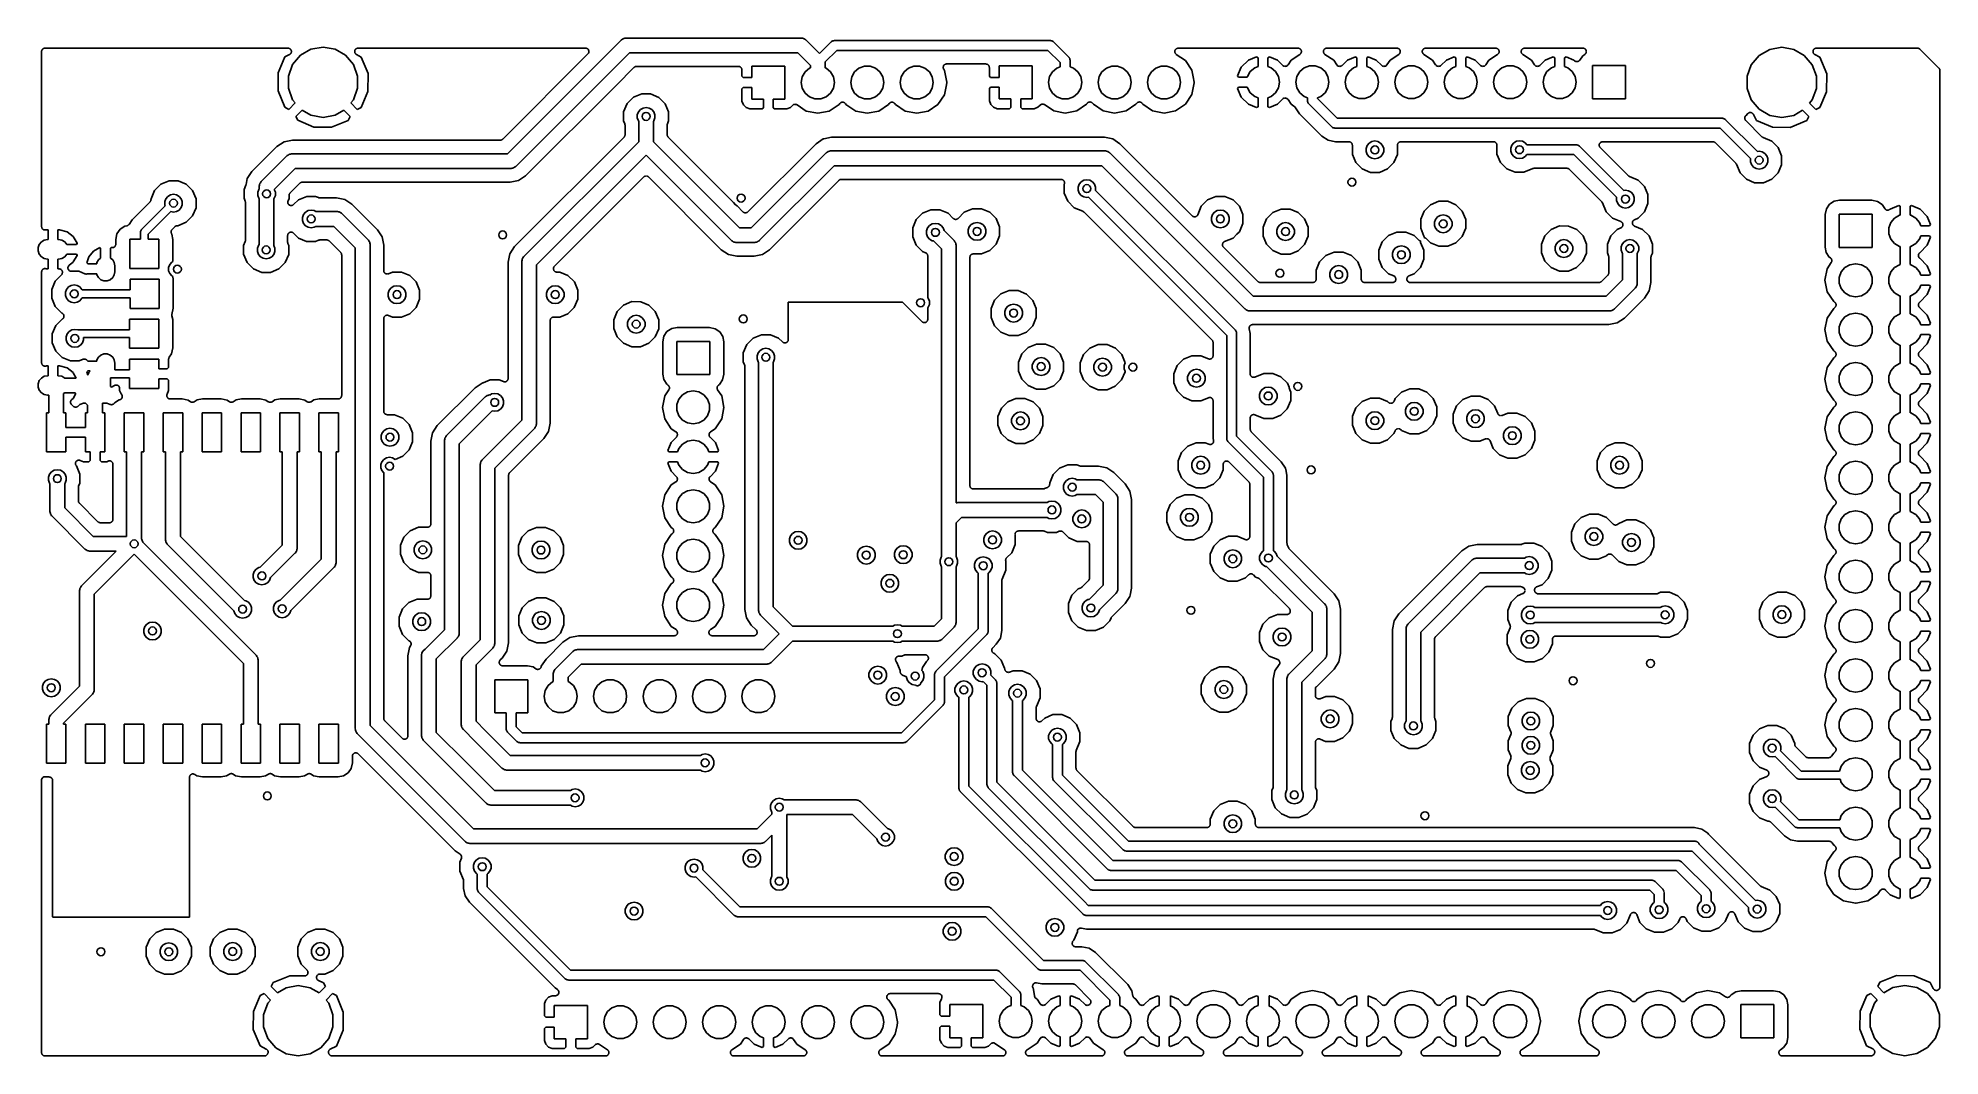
# Model space of a CAD drawing. Extents: x 91.5 to 189.2, y -112.8 to -60.5.
import ezdxf

# ---------------------------------------------------------------- set-up
doc = ezdxf.new("R2010")
doc.units = 0
doc.header["$MEASUREMENT"] = 0
doc.layers.add('BLACK', color=7, linetype='CONTINUOUS')

msp = doc.modelspace()

# ---------------------------------------------------------------- linework, layer by layer
at = {"layer": 'Black'}
for p, q in [((121.485, -60.5881), (121.528, -60.5632)), ((121.528, -60.5632), (121.569, -60.5347)), ((121.569, -60.5347), (121.585, -60.5304)), ((121.585, -60.5304), (121.6, -60.522)), ((121.6, -60.522), (121.649, -60.5133)), ((121.649, -60.5133), (121.697, -60.5005)), ((121.697, -60.5005), (121.713, -60.5019)), ((121.713, -60.5019), (121.73, -60.499)), ((121.73, -60.499), (130.7, -60.499)), ((130.7, -60.499), (130.717, -60.5019)), ((130.717, -60.5019), (130.733, -60.5005)), ((130.733, -60.5005), (130.781, -60.5133)), ((130.781, -60.5133), (130.83, -60.522)), ((130.83, -60.522), (130.845, -60.5304)), ((130.845, -60.5304), (130.861, -60.5347)), ((130.861, -60.5347), (130.902, -60.5632)), ((130.902, -60.5632), (130.945, -60.5881)), ((91.69, -61.1955), (91.6927, -61.1804)), ((91.69, -64.4943), (91.69, -61.1955)), ((91.6927, -61.165), (91.6979, -61.1506)), ((91.6927, -61.1804), (91.6927, -61.165)), ((91.6979, -61.1506), (91.7006, -61.1355)), ((91.7006, -61.1355), (91.7083, -61.1222)), ((91.7083, -61.1222), (91.7135, -61.1077)), ((91.7135, -61.1077), (91.7234, -61.096)), ((91.7234, -61.096), (91.7311, -61.0827)), ((91.7311, -61.0827), (91.7428, -61.0728)), ((91.7428, -61.0728), (91.7527, -61.0611)), ((91.7527, -61.0611), (91.766, -61.0534)), ((91.766, -61.0534), (91.7777, -61.0435)), ((91.7777, -61.0435), (91.7922, -61.0383)), ((91.7922, -61.0383), (91.8055, -61.0306)), ((91.8055, -61.0306), (91.8206, -61.0279)), ((91.8206, -61.0279), (91.835, -61.0227)), ((91.835, -61.0227), (91.8504, -61.0227)), ((91.8504, -61.0227), (91.8655, -61.02)), ((91.8655, -61.02), (104.35, -61.02)), ((104.193, -61.473), (103.846, -62.2919)), ((104.43, -61.3517), (104.193, -61.473)), ((104.35, -61.02), (104.369, -61.0234)), ((104.369, -61.0234), (104.389, -61.0244)), ((104.389, -61.0244), (104.399, -61.0287)), ((104.399, -61.0287), (104.41, -61.0306)), ((104.41, -61.0306), (104.427, -61.0405)), ((104.427, -61.0405), (104.445, -61.0481)), ((104.446, -61.3398), (104.43, -61.3517)), ((104.445, -61.0481), (104.453, -61.0556)), ((104.463, -61.3299), (104.446, -61.3398)), ((104.453, -61.0556), (104.463, -61.0611)), ((104.463, -61.0611), (104.476, -61.0762)), ((104.47, -61.3216), (104.463, -61.3299)), ((104.479, -61.315), (104.47, -61.3216)), ((104.476, -61.0762), (104.49, -61.0896)), ((104.489, -61.2984), (104.479, -61.315)), ((104.502, -61.2832), (104.489, -61.2984)), ((104.49, -61.0896), (104.495, -61.0994)), ((104.495, -61.0994), (104.502, -61.1077)), ((104.502, -61.1077), (104.509, -61.1263)), ((104.506, -61.273), (104.502, -61.2832)), ((104.512, -61.2638), (104.506, -61.273)), ((104.509, -61.1263), (104.518, -61.1439)), ((104.516, -61.2445), (104.512, -61.2638)), ((104.523, -61.226), (104.516, -61.2445)), ((104.518, -61.1439), (104.519, -61.1547)), ((104.519, -61.1547), (104.523, -61.165)), ((104.523, -61.165), (104.523, -61.1848)), ((104.523, -61.1848), (104.525, -61.2044)), ((104.525, -61.2044), (104.523, -61.215)), ((104.523, -61.215), (104.523, -61.226)), ((104.585, -61.8666), (104.989, -61.3859)), ((104.989, -61.3859), (105.532, -61.0721)), ((105.532, -61.0721), (106.15, -60.9631)), ((106.15, -60.9631), (106.768, -61.0721)), ((106.768, -61.0721), (107.311, -61.3859)), ((107.311, -61.3859), (107.715, -61.8666)), ((107.775, -61.2044), (107.777, -61.1848)), ((107.777, -61.215), (107.775, -61.2044)), ((107.777, -61.165), (107.781, -61.1547)), ((107.777, -61.1848), (107.777, -61.165)), ((107.777, -61.226), (107.777, -61.215)), ((107.784, -61.2445), (107.777, -61.226)), ((107.781, -61.1547), (107.782, -61.1439)), ((107.782, -61.1439), (107.791, -61.1263)), ((107.788, -61.2638), (107.784, -61.2445)), ((107.794, -61.273), (107.788, -61.2638)), ((107.791, -61.1263), (107.798, -61.1077)), ((107.798, -61.2832), (107.794, -61.273)), ((107.798, -61.1077), (107.805, -61.0994)), ((107.811, -61.2984), (107.798, -61.2832)), ((107.805, -61.0994), (107.81, -61.0896)), ((107.81, -61.0896), (107.824, -61.0762)), ((107.821, -61.315), (107.811, -61.2984)), ((107.83, -61.3216), (107.821, -61.315)), ((107.824, -61.0762), (107.837, -61.0611)), ((107.837, -61.3299), (107.83, -61.3216)), ((107.837, -61.0611), (107.847, -61.0556)), ((107.854, -61.3398), (107.837, -61.3299)), ((107.847, -61.0556), (107.855, -61.0481)), ((107.87, -61.3517), (107.854, -61.3398)), ((107.855, -61.0481), (107.873, -61.0405)), ((108.117, -61.4782), (107.87, -61.3517)), ((107.873, -61.0405), (107.89, -61.0306)), ((107.89, -61.0306), (107.901, -61.0287)), ((107.901, -61.0287), (107.911, -61.0244)), ((107.911, -61.0244), (107.931, -61.0234)), ((107.931, -61.0234), (107.95, -61.02)), ((107.95, -61.02), (119.638, -61.02)), ((108.462, -62.33), (108.117, -61.4782)), ((119.762, -61.3196), (115.384, -65.6976)), ((115.622, -66.449), (121.461, -60.6106)), ((121.888, -61.261), (116.049, -67.0994)), ((119.638, -61.02), (119.66, -61.024)), ((119.66, -61.024), (119.683, -61.026)), ((119.683, -61.026), (119.69, -61.0292)), ((119.69, -61.0292), (119.698, -61.0306)), ((119.698, -61.0306), (119.717, -61.042)), ((119.717, -61.042), (119.738, -61.0517)), ((119.738, -61.0517), (119.744, -61.0572)), ((119.744, -61.0572), (119.75, -61.0611)), ((119.75, -61.0611), (119.765, -61.0786)), ((119.775, -61.3008), (119.762, -61.3196)), ((119.765, -61.0786), (119.781, -61.0948)), ((119.79, -61.2832), (119.775, -61.3008)), ((119.781, -61.0948), (119.785, -61.1018)), ((119.785, -61.1018), (119.79, -61.1077)), ((119.79, -61.1077), (119.797, -61.1293)), ((119.792, -61.276), (119.79, -61.2832)), ((119.797, -61.2697), (119.792, -61.276)), ((119.797, -61.1293), (119.807, -61.1501)), ((119.803, -61.2475), (119.797, -61.2697)), ((119.81, -61.226), (119.803, -61.2475)), ((119.807, -61.1501), (119.808, -61.1578)), ((119.808, -61.1578), (119.81, -61.165)), ((119.81, -61.165), (119.81, -61.188)), ((119.81, -61.188), (119.812, -61.2108)), ((119.812, -61.2108), (119.81, -61.2183)), ((119.81, -61.2183), (119.81, -61.226)), ((121.461, -60.6106), (121.474, -60.601)), ((121.474, -60.601), (121.485, -60.5881)), ((130.542, -61.261), (121.888, -61.261)), ((131.189, -61.9078), (130.542, -61.261)), ((130.945, -60.5881), (130.956, -60.601)), ((130.956, -60.601), (130.969, -60.6106)), ((130.969, -60.6106), (131.66, -61.301)), ((131.66, -61.301), (132.26, -60.7004)), ((132.545, -61.134), (131.948, -61.7309)), ((132.26, -60.7004), (132.27, -60.694)), ((132.27, -60.694), (132.277, -60.6854)), ((132.277, -60.6854), (132.305, -60.6688)), ((132.305, -60.6688), (132.333, -60.6498)), ((132.333, -60.6498), (132.343, -60.6469)), ((132.343, -60.6469), (132.353, -60.6413)), ((132.353, -60.6413), (132.386, -60.6356)), ((132.386, -60.6356), (132.418, -60.627)), ((132.418, -60.627), (132.429, -60.6279)), ((132.429, -60.6279), (132.44, -60.626)), ((132.44, -60.626), (143.5, -60.626)), ((143.395, -61.134), (132.545, -61.134)), ((144.026, -61.7652), (143.395, -61.134)), ((143.5, -60.626), (143.511, -60.6279)), ((143.511, -60.6279), (143.522, -60.627)), ((143.522, -60.627), (143.554, -60.6356)), ((143.554, -60.6356), (143.587, -60.6413)), ((143.587, -60.6413), (143.597, -60.6469)), ((143.597, -60.6469), (143.607, -60.6498)), ((143.607, -60.6498), (143.635, -60.6688)), ((143.635, -60.6688), (143.663, -60.6854)), ((143.663, -60.6854), (143.67, -60.694)), ((143.67, -60.694), (143.68, -60.7004)), ((143.68, -60.7004), (144.46, -61.4804)), ((144.46, -61.4804), (144.466, -61.4895)), ((144.466, -61.4895), (144.475, -61.4967)), ((144.475, -61.4967), (144.491, -61.5255)), ((144.491, -61.5255), (144.51, -61.5527)), ((144.51, -61.5527), (144.513, -61.5634)), ((149.91, -61.184), (149.913, -61.1747)), ((149.913, -61.2049), (149.91, -61.184)), ((149.913, -61.165), (149.92, -61.1453)), ((149.913, -61.1747), (149.913, -61.165)), ((149.913, -61.226), (149.913, -61.2049)), ((149.916, -61.235), (149.913, -61.226)), ((149.917, -61.2446), (149.916, -61.235)), ((149.926, -61.2635), (149.917, -61.2446)), ((149.92, -61.1453), (149.925, -61.1248)), ((149.925, -61.1248), (149.93, -61.1168)), ((149.933, -61.2832), (149.926, -61.2635)), ((149.93, -61.1168), (149.933, -61.1077)), ((149.933, -61.1077), (149.947, -61.0916)), ((149.94, -61.2906), (149.933, -61.2832)), ((149.944, -61.2993), (149.94, -61.2906)), ((149.959, -61.3138), (149.944, -61.2993)), ((149.947, -61.0916), (149.959, -61.0741)), ((149.959, -61.0741), (149.966, -61.0684)), ((149.973, -61.3299), (149.959, -61.3138)), ((149.966, -61.0684), (149.973, -61.0611)), ((149.973, -61.0611), (149.991, -61.0505)), ((149.981, -61.3348), (149.973, -61.3299)), ((149.988, -61.3414), (149.981, -61.3348)), ((150.454, -61.6526), (149.988, -61.3414)), ((149.991, -61.0505), (150.008, -61.0381)), ((150.008, -61.0381), (150.017, -61.0354)), ((150.017, -61.0354), (150.025, -61.0306)), ((150.025, -61.0306), (150.046, -61.0269)), ((150.046, -61.0269), (150.066, -61.021)), ((150.066, -61.021), (150.076, -61.0217)), ((150.076, -61.0217), (150.085, -61.02)), ((150.085, -61.02), (156.24, -61.02)), ((154.109, -61.4652), (153.702, -61.6341)), ((154.186, -61.5101), (154.109, -61.4652)), ((154.186, -61.9684), (154.186, -61.5101)), ((154.771, -61.4652), (154.694, -61.5101)), ((154.694, -61.5101), (154.694, -61.9684)), ((155.178, -61.6341), (154.771, -61.4652)), ((156.337, -61.3414), (155.886, -61.6426)), ((156.24, -61.02), (156.249, -61.0217)), ((156.249, -61.0217), (156.259, -61.021)), ((156.259, -61.021), (156.279, -61.0269)), ((156.279, -61.0269), (156.3, -61.0306)), ((156.3, -61.0306), (156.308, -61.0354)), ((156.308, -61.0354), (156.317, -61.0381)), ((156.317, -61.0381), (156.334, -61.0505)), ((156.334, -61.0505), (156.352, -61.0611)), ((156.344, -61.3348), (156.337, -61.3414)), ((156.352, -61.3299), (156.344, -61.3348)), ((156.352, -61.0611), (156.359, -61.0684)), ((156.366, -61.3138), (156.352, -61.3299)), ((156.359, -61.0684), (156.366, -61.0741)), ((156.366, -61.0741), (156.378, -61.0916)), ((156.381, -61.2993), (156.366, -61.3138)), ((156.378, -61.0916), (156.392, -61.1077)), ((156.385, -61.2906), (156.381, -61.2993)), ((156.392, -61.2832), (156.385, -61.2906)), ((156.392, -61.1077), (156.395, -61.1168)), ((156.399, -61.2635), (156.392, -61.2832)), ((156.395, -61.1168), (156.4, -61.1248)), ((156.408, -61.2446), (156.399, -61.2635)), ((156.4, -61.1248), (156.405, -61.1453)), ((156.405, -61.1453), (156.413, -61.165)), ((156.409, -61.235), (156.408, -61.2446)), ((156.413, -61.226), (156.409, -61.235)), ((156.413, -61.165), (156.413, -61.1747)), ((156.413, -61.1747), (156.415, -61.184)), ((156.415, -61.184), (156.413, -61.2049)), ((156.413, -61.2049), (156.413, -61.226)), ((157.545, -61.184), (157.547, -61.1747)), ((157.547, -61.2049), (157.545, -61.184)), ((157.547, -61.165), (157.555, -61.1453)), ((157.547, -61.1747), (157.547, -61.165)), ((157.547, -61.226), (157.547, -61.2049)), ((157.551, -61.235), (157.547, -61.226)), ((157.552, -61.2446), (157.551, -61.235)), ((157.561, -61.2635), (157.552, -61.2446)), ((157.555, -61.1453), (157.56, -61.1248)), ((157.56, -61.1248), (157.565, -61.1168)), ((157.568, -61.2832), (157.561, -61.2635)), ((157.565, -61.1168), (157.568, -61.1077)), ((157.568, -61.1077), (157.582, -61.0916)), ((157.575, -61.2906), (157.568, -61.2832)), ((157.579, -61.2993), (157.575, -61.2906)), ((157.594, -61.3138), (157.579, -61.2993)), ((157.582, -61.0916), (157.594, -61.0741)), ((157.594, -61.0741), (157.601, -61.0684)), ((157.608, -61.3299), (157.594, -61.3138)), ((157.601, -61.0684), (157.608, -61.0611)), ((157.608, -61.0611), (157.626, -61.0505)), ((157.616, -61.3348), (157.608, -61.3299)), ((157.623, -61.3414), (157.616, -61.3348)), ((158.074, -61.6426), (157.623, -61.3414)), ((157.626, -61.0505), (157.643, -61.0381)), ((157.643, -61.0381), (157.652, -61.0354)), ((157.652, -61.0354), (157.66, -61.0306)), ((157.66, -61.0306), (157.681, -61.0269)), ((157.681, -61.0269), (157.701, -61.021)), ((157.701, -61.021), (157.711, -61.0217)), ((157.711, -61.0217), (157.72, -61.02)), ((157.72, -61.02), (161.32, -61.02)), ((159.189, -61.4652), (158.782, -61.6341)), ((159.266, -61.5101), (159.189, -61.4652)), ((159.266, -61.9684), (159.266, -61.5101)), ((159.851, -61.4652), (159.774, -61.5101)), ((159.774, -61.5101), (159.774, -61.9684)), ((160.258, -61.6341), (159.851, -61.4652)), ((161.417, -61.3414), (160.966, -61.6426)), ((161.32, -61.02), (161.329, -61.0217)), ((161.329, -61.0217), (161.339, -61.021)), ((161.339, -61.021), (161.359, -61.0269)), ((161.359, -61.0269), (161.38, -61.0306)), ((161.38, -61.0306), (161.388, -61.0354)), ((161.388, -61.0354), (161.397, -61.0381)), ((161.397, -61.0381), (161.414, -61.0505)), ((161.414, -61.0505), (161.432, -61.0611)), ((161.424, -61.3348), (161.417, -61.3414)), ((161.432, -61.3299), (161.424, -61.3348)), ((161.432, -61.0611), (161.439, -61.0684)), ((161.446, -61.3138), (161.432, -61.3299)), ((161.439, -61.0684), (161.446, -61.0741)), ((161.446, -61.0741), (161.458, -61.0916)), ((161.461, -61.2993), (161.446, -61.3138)), ((161.458, -61.0916), (161.472, -61.1077)), ((161.465, -61.2906), (161.461, -61.2993)), ((161.472, -61.2832), (161.465, -61.2906)), ((161.472, -61.1077), (161.475, -61.1168)), ((161.479, -61.2635), (161.472, -61.2832)), ((161.475, -61.1168), (161.48, -61.1248)), ((161.488, -61.2446), (161.479, -61.2635)), ((161.48, -61.1248), (161.485, -61.1453)), ((161.485, -61.1453), (161.493, -61.165)), ((161.489, -61.235), (161.488, -61.2446)), ((161.493, -61.226), (161.489, -61.235)), ((161.493, -61.165), (161.493, -61.1747)), ((161.493, -61.1747), (161.495, -61.184)), ((161.495, -61.184), (161.493, -61.2049)), ((161.493, -61.2049), (161.493, -61.226)), ((162.625, -61.184), (162.627, -61.1747)), ((162.627, -61.2049), (162.625, -61.184)), ((162.627, -61.165), (162.635, -61.1453)), ((162.627, -61.1747), (162.627, -61.165)), ((162.627, -61.226), (162.627, -61.2049)), ((162.631, -61.235), (162.627, -61.226)), ((162.632, -61.2446), (162.631, -61.235)), ((162.641, -61.2635), (162.632, -61.2446)), ((162.635, -61.1453), (162.64, -61.1248)), ((162.64, -61.1248), (162.645, -61.1168)), ((162.648, -61.2832), (162.641, -61.2635)), ((162.645, -61.1168), (162.648, -61.1077)), ((162.648, -61.1077), (162.662, -61.0916)), ((162.655, -61.2906), (162.648, -61.2832)), ((162.659, -61.2993), (162.655, -61.2906)), ((162.674, -61.3138), (162.659, -61.2993)), ((162.662, -61.0916), (162.674, -61.0741)), ((162.674, -61.0741), (162.681, -61.0684)), ((162.688, -61.3299), (162.674, -61.3138)), ((162.681, -61.0684), (162.688, -61.0611)), ((162.688, -61.0611), (162.706, -61.0505)), ((162.696, -61.3348), (162.688, -61.3299)), ((162.703, -61.3414), (162.696, -61.3348)), ((163.154, -61.6426), (162.703, -61.3414)), ((162.706, -61.0505), (162.723, -61.0381)), ((162.723, -61.0381), (162.732, -61.0354)), ((162.732, -61.0354), (162.74, -61.0306)), ((162.74, -61.0306), (162.761, -61.0269)), ((162.761, -61.0269), (162.781, -61.021)), ((162.781, -61.021), (162.791, -61.0217)), ((162.791, -61.0217), (162.8, -61.02)), ((162.8, -61.02), (166.4, -61.02)), ((164.269, -61.4652), (163.862, -61.6341)), ((164.346, -61.5101), (164.269, -61.4652)), ((164.346, -61.9684), (164.346, -61.5101)), ((164.931, -61.4652), (164.854, -61.5101)), ((164.854, -61.5101), (164.854, -61.9684)), ((165.338, -61.6341), (164.931, -61.4652)), ((166.497, -61.3414), (166.046, -61.6426)), ((166.4, -61.02), (166.409, -61.0217)), ((166.409, -61.0217), (166.419, -61.021)), ((166.419, -61.021), (166.439, -61.0269)), ((166.439, -61.0269), (166.46, -61.0306)), ((166.46, -61.0306), (166.468, -61.0354)), ((166.468, -61.0354), (166.477, -61.0381)), ((166.477, -61.0381), (166.494, -61.0505)), ((166.494, -61.0505), (166.512, -61.0611)), ((166.504, -61.3348), (166.497, -61.3414)), ((166.512, -61.3299), (166.504, -61.3348)), ((166.512, -61.0611), (166.519, -61.0684)), ((166.526, -61.3138), (166.512, -61.3299)), ((166.519, -61.0684), (166.526, -61.0741)), ((166.526, -61.0741), (166.538, -61.0916)), ((166.541, -61.2993), (166.526, -61.3138)), ((166.538, -61.0916), (166.552, -61.1077)), ((166.545, -61.2906), (166.541, -61.2993)), ((166.552, -61.2832), (166.545, -61.2906)), ((166.552, -61.1077), (166.555, -61.1168)), ((166.559, -61.2635), (166.552, -61.2832)), ((166.555, -61.1168), (166.56, -61.1248)), ((166.568, -61.2446), (166.559, -61.2635)), ((166.56, -61.1248), (166.565, -61.1453)), ((166.565, -61.1453), (166.573, -61.165)), ((166.569, -61.235), (166.568, -61.2446)), ((166.573, -61.226), (166.569, -61.235)), ((166.573, -61.165), (166.573, -61.1747)), ((166.573, -61.1747), (166.575, -61.184)), ((166.575, -61.184), (166.573, -61.2049)), ((166.573, -61.2049), (166.573, -61.226)), ((167.705, -61.184), (167.707, -61.1747)), ((167.707, -61.2049), (167.705, -61.184)), ((167.707, -61.165), (167.715, -61.1453)), ((167.707, -61.1747), (167.707, -61.165)), ((167.707, -61.226), (167.707, -61.2049)), ((167.711, -61.235), (167.707, -61.226)), ((167.712, -61.2446), (167.711, -61.235)), ((167.721, -61.2635), (167.712, -61.2446)), ((167.715, -61.1453), (167.72, -61.1248)), ((167.72, -61.1248), (167.725, -61.1168)), ((167.728, -61.2832), (167.721, -61.2635)), ((167.725, -61.1168), (167.728, -61.1077)), ((167.728, -61.1077), (167.742, -61.0916)), ((167.735, -61.2906), (167.728, -61.2832)), ((167.739, -61.2993), (167.735, -61.2906)), ((167.754, -61.3138), (167.739, -61.2993)), ((167.742, -61.0916), (167.754, -61.0741)), ((167.754, -61.0741), (167.761, -61.0684)), ((167.768, -61.3299), (167.754, -61.3138)), ((167.761, -61.0684), (167.768, -61.0611)), ((167.768, -61.0611), (167.786, -61.0505)), ((167.776, -61.3348), (167.768, -61.3299)), ((167.783, -61.3414), (167.776, -61.3348)), ((168.234, -61.6426), (167.783, -61.3414)), ((167.786, -61.0505), (167.803, -61.0381)), ((167.803, -61.0381), (167.812, -61.0354)), ((167.812, -61.0354), (167.82, -61.0306)), ((167.82, -61.0306), (167.841, -61.0269)), ((167.841, -61.0269), (167.861, -61.021)), ((167.861, -61.021), (167.871, -61.0217)), ((167.871, -61.0217), (167.88, -61.02)), ((167.88, -61.02), (170.879, -61.02)), ((169.349, -61.4652), (168.942, -61.6341)), ((169.426, -61.5101), (169.349, -61.4652)), ((169.426, -61.9684), (169.426, -61.5101)), ((170.011, -61.4652), (169.934, -61.5101)), ((169.934, -61.5101), (169.934, -61.9684)), ((170.418, -61.6341), (170.011, -61.4652)), ((170.872, -61.4085), (170.716, -61.6372)), ((170.974, -61.3431), (170.872, -61.4085)), ((170.879, -61.02), (170.89, -61.0219)), ((170.89, -61.0219), (170.901, -61.0214)), ((170.901, -61.0214), (170.92, -61.0272)), ((170.92, -61.0272), (170.939, -61.0306)), ((170.939, -61.0306), (170.949, -61.0362)), ((170.949, -61.0362), (170.959, -61.0395)), ((170.959, -61.0395), (170.975, -61.0513)), ((170.982, -61.3355), (170.974, -61.3431)), ((170.975, -61.0513), (170.992, -61.0611)), ((170.992, -61.3299), (170.982, -61.3355)), ((170.992, -61.0611), (170.999, -61.0696)), ((171.004, -61.315), (170.992, -61.3299)), ((170.999, -61.0696), (171.008, -61.0763)), ((171.019, -61.3017), (171.004, -61.315)), ((171.008, -61.0763), (171.019, -61.0928)), ((171.019, -61.0928), (171.031, -61.1077)), ((171.024, -61.2918), (171.019, -61.3017)), ((171.031, -61.2832), (171.024, -61.2918)), ((171.031, -61.1077), (171.035, -61.1182)), ((171.038, -61.2649), (171.031, -61.2832)), ((171.035, -61.1182), (171.041, -61.1276)), ((171.047, -61.2475), (171.038, -61.2649)), ((171.041, -61.1276), (171.045, -61.1467)), ((171.045, -61.1467), (171.052, -61.165)), ((171.048, -61.2365), (171.047, -61.2475)), ((171.052, -61.226), (171.048, -61.2365)), ((171.052, -61.165), (171.052, -61.1762)), ((171.052, -61.1762), (171.054, -61.187)), ((171.054, -61.187), (171.052, -61.2064)), ((171.052, -61.2064), (171.052, -61.226)), ((179.525, -61.8766), (179.929, -61.3959)), ((179.929, -61.3959), (180.472, -61.0821)), ((180.472, -61.0821), (181.09, -60.9731)), ((181.09, -60.9731), (181.708, -61.0821)), ((181.708, -61.0821), (182.251, -61.3959)), ((182.251, -61.3959), (182.655, -61.8766)), ((182.695, -61.2044), (182.698, -61.1848)), ((182.698, -61.215), (182.695, -61.2044)), ((182.698, -61.165), (182.701, -61.1547)), ((182.698, -61.1848), (182.698, -61.165)), ((182.698, -61.226), (182.698, -61.215)), ((182.704, -61.2445), (182.698, -61.226)), ((182.701, -61.1547), (182.703, -61.1439)), ((182.703, -61.1439), (182.712, -61.1263)), ((182.709, -61.2638), (182.704, -61.2445)), ((182.715, -61.273), (182.709, -61.2638)), ((182.712, -61.1263), (182.718, -61.1077)), ((182.718, -61.2832), (182.715, -61.273)), ((182.718, -61.1077), (182.725, -61.0994)), ((182.731, -61.2984), (182.718, -61.2832)), ((182.725, -61.0994), (182.73, -61.0896)), ((182.73, -61.0896), (182.745, -61.0762)), ((182.742, -61.315), (182.731, -61.2984)), ((182.751, -61.3216), (182.742, -61.315)), ((182.745, -61.0762), (182.758, -61.0611)), ((182.758, -61.3299), (182.751, -61.3216)), ((182.758, -61.0611), (182.767, -61.0556)), ((182.775, -61.3398), (182.758, -61.3299)), ((182.767, -61.0556), (182.775, -61.0481)), ((182.775, -61.0481), (182.793, -61.0405)), ((182.79, -61.3517), (182.775, -61.3398)), ((183.057, -61.4882), (182.79, -61.3517)), ((182.793, -61.0405), (182.81, -61.0306)), ((182.81, -61.0306), (182.821, -61.0287)), ((182.821, -61.0287), (182.831, -61.0244)), ((182.831, -61.0244), (182.851, -61.0234)), ((182.851, -61.0234), (182.87, -61.02)), ((182.87, -61.02), (188.067, -61.02)), ((183.402, -62.34), (183.057, -61.4882)), ((188.067, -61.02), (188.074, -61.0213)), ((188.074, -61.0213), (188.082, -61.0207)), ((188.082, -61.0207), (188.104, -61.0266)), ((188.104, -61.0266), (188.127, -61.0306)), ((188.127, -61.0306), (188.133, -61.0344)), ((188.133, -61.0344), (188.141, -61.0364)), ((188.141, -61.0364), (188.16, -61.0496)), ((188.16, -61.0496), (188.179, -61.0611)), ((188.179, -61.0611), (188.184, -61.067)), ((188.184, -61.067), (188.191, -61.0714)), ((188.191, -61.0714), (189.169, -62.0493)), ((103.846, -62.2919), (103.838, -63.21)), ((104.371, -62.4562), (104.585, -61.8666)), ((104.371, -63.0838), (104.371, -62.4562)), ((107.715, -61.8666), (107.929, -62.4562)), ((107.929, -62.4562), (107.929, -63.0838)), ((108.454, -63.2481), (108.462, -62.33)), ((121.223, -62.9153), (122.126, -62.0124)), ((122.126, -62.0124), (122.133, -62.008)), ((122.133, -62.008), (122.138, -62.0021)), ((122.138, -62.0021), (122.158, -61.9906)), ((122.158, -61.9906), (122.176, -61.9774)), ((122.176, -61.9774), (122.184, -61.9754)), ((122.184, -61.9754), (122.19, -61.9716)), ((122.19, -61.9716), (122.213, -61.9676)), ((122.213, -61.9676), (122.235, -61.9617)), ((122.235, -61.9617), (122.243, -61.9623)), ((122.243, -61.9623), (122.25, -61.961)), ((122.25, -61.961), (127.496, -61.961)), ((127.496, -61.961), (127.512, -61.9637)), ((127.512, -61.9637), (127.527, -61.9637)), ((127.527, -61.9637), (127.541, -61.9689)), ((127.541, -61.9689), (127.557, -61.9716)), ((127.557, -61.9716), (127.57, -61.9793)), ((127.57, -61.9793), (127.584, -61.9845)), ((127.584, -61.9845), (127.596, -61.9944)), ((127.596, -61.9944), (127.609, -62.0021)), ((127.609, -62.0021), (127.619, -62.0138)), ((127.619, -62.0138), (127.631, -62.0237)), ((127.631, -62.0237), (127.639, -62.037)), ((127.639, -62.037), (127.648, -62.0487)), ((127.648, -62.0487), (127.654, -62.0632)), ((127.654, -62.0632), (127.661, -62.0765)), ((127.661, -62.0765), (127.664, -62.0916)), ((127.664, -62.0916), (127.669, -62.106)), ((127.669, -62.106), (127.669, -62.1214)), ((127.669, -62.1214), (127.672, -62.1365)), ((127.672, -62.1365), (127.672, -62.4679)), ((127.672, -62.4679), (127.74, -62.536)), ((128.18, -62.536), (128.18, -61.94)), ((128.18, -61.94), (129.88, -61.94)), ((129.88, -61.94), (129.88, -63.64)), ((130.72, -62.7868), (130.771, -62.496)), ((130.771, -62.496), (130.919, -62.2404)), ((130.919, -62.2404), (131.145, -62.0506)), ((131.145, -62.0506), (131.189, -62.0346)), ((131.189, -62.0346), (131.189, -61.9078)), ((131.948, -61.7309), (131.948, -61.7335)), ((131.948, -61.7335), (131.951, -61.75)), ((131.951, -61.75), (131.951, -62.0346)), ((131.951, -62.0346), (131.995, -62.0506)), ((131.995, -62.0506), (132.221, -62.2404)), ((132.221, -62.2404), (132.369, -62.496)), ((132.369, -62.496), (132.42, -62.7868)), ((133.26, -62.7868), (133.311, -62.496)), ((133.311, -62.496), (133.459, -62.2404)), ((133.459, -62.2404), (133.685, -62.0506)), ((133.685, -62.0506), (133.962, -61.9497)), ((133.962, -61.9497), (134.258, -61.9497)), ((134.258, -61.9497), (134.535, -62.0506)), ((134.535, -62.0506), (134.761, -62.2404)), ((134.761, -62.2404), (134.909, -62.496)), ((134.909, -62.496), (134.96, -62.7868)), ((135.8, -62.7868), (135.851, -62.496)), ((135.851, -62.496), (135.999, -62.2404)), ((135.999, -62.2404), (136.225, -62.0506)), ((136.225, -62.0506), (136.502, -61.9497)), ((136.502, -61.9497), (136.798, -61.9497)), ((136.798, -61.9497), (137.075, -62.0506)), ((137.075, -62.0506), (137.301, -62.2404)), ((137.301, -62.2404), (137.449, -62.496)), ((137.449, -62.496), (137.5, -62.7868)), ((138.012, -61.9904), (138.014, -61.9848)), ((138.014, -62.0152), (138.012, -61.9904)), ((138.014, -61.979), (138.022, -61.9557)), ((138.014, -61.9848), (138.014, -61.979)), ((138.014, -62.04), (138.014, -62.0152)), ((138.016, -62.0454), (138.014, -62.04)), ((138.016, -62.0512), (138.016, -62.0454)), ((138.026, -62.0739), (138.016, -62.0512)), ((138.022, -61.9557), (138.029, -61.9319)), ((138.034, -62.0972), (138.026, -62.0739)), ((138.029, -61.9319), (138.032, -61.9272)), ((138.032, -61.9272), (138.034, -61.9217)), ((138.034, -61.9217), (138.05, -61.9027)), ((138.038, -62.1017), (138.034, -62.0972)), ((138.041, -62.107), (138.038, -62.1017)), ((138.079, -62.1644), (138.041, -62.107)), ((138.05, -61.9027), (138.065, -61.8827)), ((138.065, -61.8827), (138.07, -61.8795)), ((138.07, -61.8795), (138.074, -61.8751)), ((138.074, -61.8751), (138.095, -61.8626)), ((138.2, -62.7735), (138.079, -62.1644)), ((138.095, -61.8626), (138.116, -61.8489)), ((138.116, -61.8489), (138.121, -61.8475)), ((138.121, -61.8475), (138.126, -61.8446)), ((138.126, -61.8446), (138.151, -61.8403)), ((138.151, -61.8403), (138.175, -61.8344)), ((138.175, -61.8344), (138.181, -61.835)), ((138.181, -61.835), (138.186, -61.834)), ((138.186, -61.834), (140.207, -61.834)), ((140.207, -61.834), (140.222, -61.8367)), ((140.222, -61.8367), (140.237, -61.8367)), ((140.237, -61.8367), (140.251, -61.8419)), ((140.251, -61.8419), (140.267, -61.8446)), ((140.267, -61.8446), (140.28, -61.8523)), ((140.28, -61.8523), (140.294, -61.8575)), ((140.294, -61.8575), (140.306, -61.8674)), ((140.306, -61.8674), (140.319, -61.8751)), ((140.319, -61.8751), (140.329, -61.8868)), ((140.329, -61.8868), (140.341, -61.8967)), ((140.341, -61.8967), (140.349, -61.91)), ((140.349, -61.91), (140.358, -61.9217)), ((140.358, -61.9217), (140.364, -61.9362)), ((140.364, -61.9362), (140.371, -61.9495)), ((140.371, -61.9495), (140.374, -61.9646)), ((140.374, -61.9646), (140.379, -61.979)), ((140.379, -61.979), (140.379, -61.9944)), ((140.379, -61.9944), (140.382, -62.0095)), ((140.382, -62.0095), (140.382, -62.4579)), ((140.382, -62.4579), (140.45, -62.526)), ((140.45, -62.526), (140.89, -62.526)), ((140.89, -62.526), (140.89, -61.93)), ((140.89, -61.93), (142.59, -61.93)), ((142.59, -61.93), (142.59, -63.63)), ((143.43, -62.7768), (143.481, -62.486)), ((143.481, -62.486), (143.629, -62.2304)), ((143.629, -62.2304), (143.855, -62.0406)), ((143.855, -62.0406), (144.026, -61.9784)), ((144.026, -61.9784), (144.026, -61.7652)), ((144.513, -61.5634), (144.519, -61.5731)), ((144.519, -61.5731), (144.524, -61.6058)), ((144.524, -61.6058), (144.533, -61.6379)), ((144.533, -61.6379), (144.532, -61.649)), ((144.532, -61.649), (144.534, -61.66)), ((144.534, -61.66), (144.534, -61.9784)), ((144.534, -61.9784), (144.705, -62.0406)), ((144.705, -62.0406), (144.931, -62.2304)), ((144.931, -62.2304), (145.079, -62.486)), ((145.079, -62.486), (145.13, -62.7768)), ((145.97, -62.7768), (146.021, -62.486)), ((146.021, -62.486), (146.169, -62.2304)), ((146.169, -62.2304), (146.395, -62.0406)), ((146.395, -62.0406), (146.672, -61.9397)), ((146.672, -61.9397), (146.968, -61.9397)), ((146.968, -61.9397), (147.245, -62.0406)), ((147.245, -62.0406), (147.471, -62.2304)), ((147.471, -62.2304), (147.619, -62.486)), ((147.619, -62.486), (147.67, -62.7768)), ((148.51, -62.7768), (148.561, -62.486)), ((148.561, -62.486), (148.709, -62.2304)), ((148.709, -62.2304), (148.935, -62.0406)), ((148.935, -62.0406), (149.212, -61.9397)), ((149.212, -61.9397), (149.508, -61.9397)), ((149.508, -61.9397), (149.785, -62.0406)), ((149.785, -62.0406), (150.011, -62.2304)), ((150.011, -62.2304), (150.159, -62.486)), ((150.159, -62.486), (150.21, -62.7768)), ((150.789, -62.1544), (150.454, -61.6526)), ((150.855, -62.4871), (150.789, -62.1544)), ((150.91, -62.7635), (150.855, -62.4871)), ((153.323, -62.004), (153.136, -62.4406)), ((153.136, -62.4406), (153.18, -62.516)), ((153.18, -62.516), (153.634, -62.516)), ((153.702, -61.6341), (153.323, -62.004)), ((153.634, -62.516), (153.641, -62.476)), ((153.641, -62.476), (153.789, -62.2204)), ((153.789, -62.2204), (154.015, -62.0306)), ((154.015, -62.0306), (154.186, -61.9684)), ((154.694, -61.9684), (154.865, -62.0306)), ((154.865, -62.0306), (155.091, -62.2204)), ((155.091, -62.2204), (155.239, -62.476)), ((155.459, -61.9083), (155.178, -61.6341)), ((155.239, -62.476), (155.29, -62.7668)), ((155.46, -61.9088), (155.459, -61.9083)), ((155.46, -61.9095), (155.46, -61.9088)), ((155.485, -61.9259), (155.46, -61.9095)), ((155.509, -61.9426), (155.485, -61.9259)), ((155.51, -61.9429), (155.509, -61.9426)), ((155.511, -61.9433), (155.51, -61.9429)), ((155.54, -61.9504), (155.511, -61.9433)), ((155.569, -61.9577), (155.54, -61.9504)), ((155.57, -61.9578), (155.569, -61.9576)), ((155.569, -61.9576), (155.569, -61.9577)), ((155.6, -61.9546), (155.57, -61.9578)), ((155.629, -61.9517), (155.6, -61.9546)), ((155.63, -61.9513), (155.629, -61.9517)), ((155.631, -61.9512), (155.63, -61.9513)), ((155.657, -61.9381), (155.631, -61.9512)), ((155.684, -61.9253), (155.657, -61.9381)), ((155.685, -61.9246), (155.684, -61.9253)), ((155.686, -61.9242), (155.685, -61.9246)), ((155.706, -61.9029), (155.686, -61.9242)), ((155.727, -61.8816), (155.706, -61.9029)), ((155.728, -61.8802), (155.727, -61.8808)), ((155.727, -61.8808), (155.727, -61.8816)), ((155.886, -61.6426), (155.728, -61.8802)), ((156.13, -62.7668), (156.181, -62.476)), ((156.181, -62.476), (156.329, -62.2204)), ((156.329, -62.2204), (156.555, -62.0306)), ((156.555, -62.0306), (156.832, -61.9297)), ((156.832, -61.9297), (157.128, -61.9297)), ((157.128, -61.9297), (157.405, -62.0306)), ((157.405, -62.0306), (157.631, -62.2204)), ((157.631, -62.2204), (157.779, -62.476)), ((157.779, -62.476), (157.83, -62.7668)), ((158.232, -61.8802), (158.074, -61.6426)), ((158.233, -61.8808), (158.232, -61.8802)), ((158.233, -61.8816), (158.233, -61.8808)), ((158.254, -61.9028), (158.233, -61.8816)), ((158.274, -61.9242), (158.254, -61.9028)), ((158.275, -61.9246), (158.274, -61.9242)), ((158.276, -61.9253), (158.275, -61.9246)), ((158.303, -61.9381), (158.276, -61.9253)), ((158.329, -61.9512), (158.303, -61.9381)), ((158.33, -61.9513), (158.329, -61.9512)), ((158.331, -61.9517), (158.33, -61.9513)), ((158.36, -61.9546), (158.331, -61.9517)), ((158.39, -61.9578), (158.36, -61.9546)), ((158.391, -61.9576), (158.39, -61.9578)), ((158.42, -61.9504), (158.391, -61.9577)), ((158.391, -61.9577), (158.391, -61.9576)), ((158.449, -61.9433), (158.42, -61.9504)), ((158.45, -61.9429), (158.449, -61.9433)), ((158.451, -61.9426), (158.45, -61.9429)), ((158.475, -61.926), (158.451, -61.9426)), ((158.5, -61.9095), (158.475, -61.926)), ((158.501, -61.9083), (158.5, -61.9088)), ((158.5, -61.9088), (158.5, -61.9095)), ((158.782, -61.6341), (158.501, -61.9083)), ((158.67, -62.7668), (158.721, -62.476)), ((158.721, -62.476), (158.869, -62.2204)), ((158.869, -62.2204), (159.095, -62.0306)), ((159.095, -62.0306), (159.266, -61.9684)), ((159.774, -61.9684), (159.945, -62.0306)), ((159.945, -62.0306), (160.171, -62.2204)), ((160.171, -62.2204), (160.319, -62.476)), ((160.539, -61.9083), (160.258, -61.6341)), ((160.319, -62.476), (160.37, -62.7668)), ((160.54, -61.9088), (160.539, -61.9083)), ((160.54, -61.9095), (160.54, -61.9088)), ((160.565, -61.9259), (160.54, -61.9095)), ((160.589, -61.9426), (160.565, -61.9259)), ((160.59, -61.9429), (160.589, -61.9426)), ((160.591, -61.9433), (160.59, -61.9429)), ((160.62, -61.9504), (160.591, -61.9433)), ((160.649, -61.9577), (160.62, -61.9504)), ((160.65, -61.9578), (160.649, -61.9576)), ((160.649, -61.9576), (160.649, -61.9577)), ((160.68, -61.9546), (160.65, -61.9578)), ((160.709, -61.9517), (160.68, -61.9546)), ((160.71, -61.9513), (160.709, -61.9517)), ((160.711, -61.9512), (160.71, -61.9513)), ((160.737, -61.9381), (160.711, -61.9512)), ((160.764, -61.9253), (160.737, -61.9381)), ((160.765, -61.9246), (160.764, -61.9253)), ((160.766, -61.9242), (160.765, -61.9246)), ((160.786, -61.9029), (160.766, -61.9242)), ((160.807, -61.8816), (160.786, -61.9029)), ((160.808, -61.8802), (160.807, -61.8808)), ((160.807, -61.8808), (160.807, -61.8816)), ((160.966, -61.6426), (160.808, -61.8802)), ((161.21, -62.7668), (161.261, -62.476)), ((161.261, -62.476), (161.409, -62.2204)), ((161.409, -62.2204), (161.635, -62.0306)), ((161.635, -62.0306), (161.912, -61.9297)), ((161.912, -61.9297), (162.208, -61.9297)), ((162.208, -61.9297), (162.485, -62.0306)), ((162.485, -62.0306), (162.711, -62.2204)), ((162.711, -62.2204), (162.859, -62.476)), ((162.859, -62.476), (162.91, -62.7668)), ((163.312, -61.8802), (163.154, -61.6426)), ((163.313, -61.8808), (163.312, -61.8802)), ((163.313, -61.8816), (163.313, -61.8808)), ((163.334, -61.9028), (163.313, -61.8816)), ((163.354, -61.9242), (163.334, -61.9028)), ((163.355, -61.9246), (163.354, -61.9242)), ((163.356, -61.9253), (163.355, -61.9246)), ((163.383, -61.9381), (163.356, -61.9253)), ((163.409, -61.9512), (163.383, -61.9381)), ((163.41, -61.9513), (163.409, -61.9512)), ((163.411, -61.9517), (163.41, -61.9513)), ((163.44, -61.9546), (163.411, -61.9517)), ((163.47, -61.9578), (163.44, -61.9546)), ((163.471, -61.9576), (163.47, -61.9578)), ((163.5, -61.9504), (163.471, -61.9577)), ((163.471, -61.9577), (163.471, -61.9576)), ((163.529, -61.9433), (163.5, -61.9504)), ((163.53, -61.9429), (163.529, -61.9433)), ((163.531, -61.9426), (163.53, -61.9429)), ((163.555, -61.926), (163.531, -61.9426)), ((163.58, -61.9095), (163.555, -61.926)), ((163.581, -61.9083), (163.58, -61.9088)), ((163.58, -61.9088), (163.58, -61.9095)), ((163.862, -61.6341), (163.581, -61.9083)), ((163.75, -62.7668), (163.801, -62.476)), ((163.801, -62.476), (163.949, -62.2204)), ((163.949, -62.2204), (164.175, -62.0306)), ((164.175, -62.0306), (164.346, -61.9684)), ((164.854, -61.9684), (165.025, -62.0306)), ((165.025, -62.0306), (165.251, -62.2204)), ((165.251, -62.2204), (165.399, -62.476)), ((165.619, -61.9083), (165.338, -61.6341)), ((165.399, -62.476), (165.45, -62.7668)), ((165.62, -61.9088), (165.619, -61.9083)), ((165.62, -61.9095), (165.62, -61.9088)), ((165.645, -61.9259), (165.62, -61.9095)), ((165.669, -61.9426), (165.645, -61.9259)), ((165.67, -61.9429), (165.669, -61.9426)), ((165.671, -61.9433), (165.67, -61.9429)), ((165.7, -61.9504), (165.671, -61.9433)), ((165.729, -61.9577), (165.7, -61.9504)), ((165.73, -61.9578), (165.729, -61.9576)), ((165.729, -61.9576), (165.729, -61.9577)), ((165.76, -61.9546), (165.73, -61.9578)), ((165.789, -61.9517), (165.76, -61.9546)), ((165.79, -61.9513), (165.789, -61.9517)), ((165.791, -61.9512), (165.79, -61.9513)), ((165.817, -61.9381), (165.791, -61.9512)), ((165.844, -61.9253), (165.817, -61.9381)), ((165.845, -61.9246), (165.844, -61.9253)), ((165.846, -61.9242), (165.845, -61.9246)), ((165.866, -61.9029), (165.846, -61.9242)), ((165.887, -61.8816), (165.866, -61.9029)), ((165.888, -61.8802), (165.887, -61.8808)), ((165.887, -61.8808), (165.887, -61.8816)), ((166.046, -61.6426), (165.888, -61.8802)), ((166.29, -62.7668), (166.341, -62.476)), ((166.341, -62.476), (166.489, -62.2204)), ((166.489, -62.2204), (166.715, -62.0306)), ((166.715, -62.0306), (166.992, -61.9297)), ((166.992, -61.9297), (167.288, -61.9297)), ((167.288, -61.9297), (167.565, -62.0306)), ((167.565, -62.0306), (167.791, -62.2204)), ((167.791, -62.2204), (167.939, -62.476)), ((167.939, -62.476), (167.99, -62.7668)), ((168.392, -61.8802), (168.234, -61.6426)), ((168.393, -61.8808), (168.392, -61.8802)), ((168.393, -61.8816), (168.393, -61.8808)), ((168.414, -61.9028), (168.393, -61.8816)), ((168.434, -61.9242), (168.414, -61.9028)), ((168.435, -61.9246), (168.434, -61.9242)), ((168.436, -61.9253), (168.435, -61.9246)), ((168.463, -61.9381), (168.436, -61.9253)), ((168.489, -61.9512), (168.463, -61.9381)), ((168.49, -61.9513), (168.489, -61.9512)), ((168.491, -61.9517), (168.49, -61.9513)), ((168.52, -61.9546), (168.491, -61.9517)), ((168.55, -61.9578), (168.52, -61.9546)), ((168.551, -61.9576), (168.55, -61.9578)), ((168.58, -61.9504), (168.551, -61.9577)), ((168.551, -61.9577), (168.551, -61.9576)), ((168.609, -61.9433), (168.58, -61.9504)), ((168.61, -61.9429), (168.609, -61.9433)), ((168.611, -61.9426), (168.61, -61.9429)), ((168.635, -61.926), (168.611, -61.9426)), ((168.66, -61.9095), (168.635, -61.926)), ((168.661, -61.9083), (168.66, -61.9088)), ((168.66, -61.9088), (168.66, -61.9095)), ((168.942, -61.6341), (168.661, -61.9083)), ((168.83, -62.7668), (168.881, -62.476)), ((168.881, -62.476), (169.029, -62.2204)), ((169.029, -62.2204), (169.255, -62.0306)), ((169.255, -62.0306), (169.426, -61.9684)), ((169.934, -61.9684), (170.105, -62.0306)), ((170.105, -62.0306), (170.331, -62.2204)), ((170.331, -62.2204), (170.479, -62.476)), ((170.449, -61.6637), (170.418, -61.6341)), ((170.474, -61.6807), (170.449, -61.6637)), ((170.449, -61.6637), (170.449, -61.6637)), ((170.449, -61.6637), (170.449, -61.6637)), ((170.449, -61.6637), (170.449, -61.6637)), ((170.499, -61.6981), (170.474, -61.6807)), ((170.479, -62.476), (170.53, -62.7668)), ((170.529, -61.7056), (170.499, -61.6981)), ((170.499, -61.6981), (170.499, -61.6981)), ((170.499, -61.6981), (170.499, -61.6981)), ((170.558, -61.7132), (170.529, -61.7056)), ((170.587, -61.7103), (170.558, -61.7132)), ((170.558, -61.7132), (170.558, -61.7132)), ((170.558, -61.7132), (170.558, -61.7132)), ((170.619, -61.7072), (170.587, -61.7103)), ((170.645, -61.6945), (170.619, -61.7071)), ((170.619, -61.7071), (170.619, -61.7071)), ((170.619, -61.7071), (170.619, -61.7072)), ((170.674, -61.6808), (170.645, -61.6945)), ((170.695, -61.6585), (170.674, -61.6807)), ((170.674, -61.6807), (170.674, -61.6807)), ((170.674, -61.6807), (170.674, -61.6808)), ((170.716, -61.6372), (170.695, -61.6585)), ((171.37, -63.62), (171.37, -61.92)), ((171.37, -61.92), (173.07, -61.92)), ((173.07, -61.92), (173.07, -63.62)), ((179.311, -62.4662), (179.525, -61.8766)), ((179.311, -63.0938), (179.311, -62.4662)), ((182.655, -61.8766), (182.869, -62.4662)), ((182.869, -62.4662), (182.869, -63.0938)), ((183.394, -63.2581), (183.402, -62.34)), ((189.169, -62.0493), (189.173, -62.0556)), ((189.173, -62.0556), (189.179, -62.0605)), ((189.179, -62.0605), (189.19, -62.0804)), ((189.19, -62.0804), (189.204, -62.0992)), ((189.204, -62.0992), (189.206, -62.1066)), ((189.206, -62.1066), (189.209, -62.1133)), ((189.209, -62.1133), (189.213, -62.1359)), ((189.213, -62.1359), (189.219, -62.1581)), ((189.219, -62.1581), (189.219, -62.1657)), ((189.219, -62.1657), (189.22, -62.1734)), ((189.22, -62.1734), (189.22, -109.274)), ((103.838, -63.21), (104.183, -64.0618)), ((104.585, -63.6734), (104.371, -63.0838)), ((107.929, -63.0838), (107.715, -63.6734)), ((108.107, -64.067), (108.454, -63.2481)), ((116.557, -67.5822), (121.223, -62.9153)), ((122.521, -63.3726), (122.095, -63.5484)), ((122.981, -63.373), (122.521, -63.3726)), ((123.406, -63.5495), (122.981, -63.373)), ((127.74, -63.044), (127.672, -63.1121)), ((127.672, -63.1121), (127.672, -63.741)), ((127.74, -62.536), (128.18, -62.536)), ((128.18, -63.044), (127.74, -63.044)), ((128.18, -63.64), (128.18, -63.044)), ((130.72, -62.7932), (130.72, -62.7868)), ((130.771, -63.084), (130.72, -62.7932)), ((130.919, -63.3396), (130.771, -63.084)), ((131.145, -63.5294), (130.919, -63.3396)), ((132.221, -63.3396), (131.995, -63.5294)), ((132.369, -63.084), (132.221, -63.3396)), ((132.42, -62.7932), (132.369, -63.084)), ((132.42, -62.7868), (132.42, -62.7932)), ((133.26, -62.7932), (133.26, -62.7868)), ((133.311, -63.084), (133.26, -62.7932)), ((133.459, -63.3396), (133.311, -63.084)), ((133.685, -63.5294), (133.459, -63.3396)), ((134.761, -63.3396), (134.535, -63.5294)), ((134.909, -63.084), (134.761, -63.3396)), ((134.96, -62.7932), (134.909, -63.084)), ((134.96, -62.7868), (134.96, -62.7932)), ((135.8, -62.7932), (135.8, -62.7868)), ((135.851, -63.084), (135.8, -62.7932)), ((135.999, -63.3396), (135.851, -63.084)), ((136.225, -63.5294), (135.999, -63.3396)), ((137.301, -63.3396), (137.075, -63.5294)), ((137.449, -63.084), (137.301, -63.3396)), ((137.5, -62.7932), (137.449, -63.084)), ((137.5, -62.7868), (137.5, -62.7932)), ((137.744, -63.9174), (138.079, -63.4156)), ((138.079, -63.4156), (138.162, -62.9951)), ((138.162, -62.9951), (138.2, -62.8065)), ((138.162, -62.9951), (138.162, -62.9951)), ((138.2, -62.8065), (138.2, -62.7735)), ((140.45, -63.034), (140.382, -63.1021)), ((140.382, -63.1021), (140.382, -63.731)), ((140.89, -63.034), (140.45, -63.034)), ((140.89, -63.63), (140.89, -63.034)), ((143.43, -62.7832), (143.43, -62.7768)), ((143.481, -63.074), (143.43, -62.7832)), ((143.629, -63.3296), (143.481, -63.074)), ((143.855, -63.5194), (143.629, -63.3296)), ((144.931, -63.3296), (144.705, -63.5194)), ((145.079, -63.074), (144.931, -63.3296)), ((145.13, -62.7832), (145.079, -63.074)), ((145.13, -62.7768), (145.13, -62.7832)), ((145.97, -62.7832), (145.97, -62.7768)), ((146.021, -63.074), (145.97, -62.7832)), ((146.169, -63.3296), (146.021, -63.074)), ((146.395, -63.5194), (146.169, -63.3296)), ((147.471, -63.3296), (147.245, -63.5194)), ((147.619, -63.074), (147.471, -63.3296)), ((147.67, -62.7832), (147.619, -63.074)), ((147.67, -62.7768), (147.67, -62.7832)), ((148.51, -62.7832), (148.51, -62.7768)), ((148.561, -63.074), (148.51, -62.7832)), ((148.709, -63.3296), (148.561, -63.074)), ((148.935, -63.5194), (148.709, -63.3296)), ((150.011, -63.3296), (149.785, -63.5194)), ((150.159, -63.074), (150.011, -63.3296)), ((150.21, -62.7832), (150.159, -63.074)), ((150.21, -62.7768), (150.21, -62.7832)), ((150.454, -63.9074), (150.789, -63.4056)), ((150.789, -63.4056), (150.859, -63.0529)), ((150.859, -63.0529), (150.91, -62.7965)), ((150.859, -63.0529), (150.859, -63.0529)), ((150.91, -62.7965), (150.91, -62.7635)), ((153.18, -63.024), (153.136, -63.0994)), ((153.136, -63.0994), (153.323, -63.536)), ((153.634, -63.024), (153.18, -63.024)), ((153.641, -63.064), (153.634, -63.024)), ((153.789, -63.3196), (153.641, -63.064)), ((154.015, -63.5094), (153.789, -63.3196)), ((154.186, -63.5716), (154.015, -63.5094)), ((154.865, -63.5094), (154.694, -63.5716)), ((155.091, -63.3196), (154.865, -63.5094)), ((155.239, -63.064), (155.091, -63.3196)), ((155.29, -62.7732), (155.239, -63.064)), ((155.29, -62.7668), (155.29, -62.7732)), ((156.13, -62.7732), (156.13, -62.7668)), ((156.181, -63.064), (156.13, -62.7732)), ((156.329, -63.3196), (156.181, -63.064)), ((156.555, -63.5094), (156.329, -63.3196)), ((156.726, -63.5716), (156.555, -63.5094)), ((157.405, -63.5094), (157.234, -63.5716)), ((157.631, -63.3196), (157.405, -63.5094)), ((157.779, -63.064), (157.631, -63.3196)), ((157.83, -62.7732), (157.779, -63.064)), ((157.83, -62.7668), (157.83, -62.7732)), ((158.67, -62.7732), (158.67, -62.7668)), ((158.721, -63.064), (158.67, -62.7732)), ((158.869, -63.3196), (158.721, -63.064)), ((159.095, -63.5094), (158.869, -63.3196)), ((159.372, -63.6103), (159.095, -63.5094)), ((159.945, -63.5094), (159.668, -63.6103)), ((160.171, -63.3196), (159.945, -63.5094)), ((160.319, -63.064), (160.171, -63.3196)), ((160.37, -62.7732), (160.319, -63.064)), ((160.37, -62.7668), (160.37, -62.7732)), ((161.21, -62.7732), (161.21, -62.7668)), ((161.261, -63.064), (161.21, -62.7732)), ((161.409, -63.3196), (161.261, -63.064)), ((161.635, -63.5094), (161.409, -63.3196)), ((161.912, -63.6103), (161.635, -63.5094)), ((162.485, -63.5094), (162.208, -63.6103)), ((162.711, -63.3196), (162.485, -63.5094)), ((162.859, -63.064), (162.711, -63.3196)), ((162.91, -62.7732), (162.859, -63.064)), ((162.91, -62.7668), (162.91, -62.7732)), ((163.75, -62.7732), (163.75, -62.7668)), ((163.801, -63.064), (163.75, -62.7732)), ((163.949, -63.3196), (163.801, -63.064)), ((164.175, -63.5094), (163.949, -63.3196)), ((164.452, -63.6103), (164.175, -63.5094)), ((165.025, -63.5094), (164.748, -63.6103)), ((165.251, -63.3196), (165.025, -63.5094)), ((165.399, -63.064), (165.251, -63.3196)), ((165.45, -62.7732), (165.399, -63.064)), ((165.45, -62.7668), (165.45, -62.7732)), ((166.29, -62.7732), (166.29, -62.7668)), ((166.341, -63.064), (166.29, -62.7732)), ((166.489, -63.3196), (166.341, -63.064)), ((166.715, -63.5094), (166.489, -63.3196)), ((166.992, -63.6103), (166.715, -63.5094)), ((167.565, -63.5094), (167.288, -63.6103)), ((167.791, -63.3196), (167.565, -63.5094)), ((167.939, -63.064), (167.791, -63.3196)), ((167.99, -62.7732), (167.939, -63.064)), ((167.99, -62.7668), (167.99, -62.7732)), ((168.83, -62.7732), (168.83, -62.7668)), ((168.881, -63.064), (168.83, -62.7732)), ((169.029, -63.3196), (168.881, -63.064)), ((169.255, -63.5094), (169.029, -63.3196)), ((169.532, -63.6103), (169.255, -63.5094)), ((170.105, -63.5094), (169.828, -63.6103)), ((170.331, -63.3196), (170.105, -63.5094)), ((170.479, -63.064), (170.331, -63.3196)), ((170.53, -62.7732), (170.479, -63.064)), ((170.53, -62.7668), (170.53, -62.7732)), ((179.525, -63.6834), (179.311, -63.0938)), ((182.869, -63.0938), (182.655, -63.6834)), ((183.047, -64.077), (183.394, -63.2581)), ((104.183, -64.0618), (104.392, -64.1688)), ((104.392, -64.1688), (104.723, -63.8377)), ((104.723, -63.8377), (104.585, -63.6734)), ((105.075, -64.2041), (104.751, -64.528)), ((105.532, -64.4679), (105.075, -64.2041)), ((106.15, -64.5769), (105.532, -64.4679)), ((106.768, -64.4679), (106.15, -64.5769)), ((107.225, -64.2041), (106.768, -64.4679)), ((107.549, -64.528), (107.225, -64.2041)), ((107.715, -63.6734), (107.577, -63.8377)), ((107.577, -63.8377), (107.908, -64.1688)), ((107.908, -64.1688), (108.107, -64.067)), ((121.77, -63.8736), (121.593, -64.2988)), ((121.593, -64.2988), (121.593, -64.7592)), ((122.095, -63.5484), (121.77, -63.8736)), ((122.298, -64.4503), (122.353, -64.3005)), ((122.298, -64.6097), (122.298, -64.4503)), ((122.353, -64.3005), (122.455, -64.1784)), ((122.455, -64.1784), (122.593, -64.0987)), ((122.593, -64.0987), (122.75, -64.0711)), ((122.75, -64.0711), (122.907, -64.0987)), ((122.907, -64.0987), (123.045, -64.1784)), ((123.045, -64.1784), (123.147, -64.3005)), ((123.147, -64.3005), (123.202, -64.4503)), ((123.202, -64.4503), (123.202, -64.6097)), ((123.732, -63.8754), (123.406, -63.5495)), ((123.907, -64.3008), (123.732, -63.8754)), ((123.907, -64.7612), (123.907, -64.3008)), ((127.672, -63.741), (127.749, -63.9278)), ((127.749, -63.9278), (127.892, -64.0707)), ((127.892, -64.0707), (128.079, -64.148)), ((128.079, -64.148), (128.708, -64.148)), ((128.776, -63.64), (128.18, -63.64)), ((128.708, -64.148), (128.776, -64.0799)), ((128.776, -64.0799), (128.776, -63.64)), ((129.88, -63.64), (129.284, -63.64)), ((129.284, -63.64), (129.284, -64.0799)), ((129.284, -64.0799), (129.352, -64.148)), ((129.352, -64.148), (129.981, -64.148)), ((129.981, -64.148), (130.168, -64.0707)), ((130.168, -64.0707), (130.281, -63.957)), ((130.281, -63.957), (130.305, -63.9406)), ((130.305, -63.9406), (130.328, -63.9237)), ((130.328, -63.9237), (130.33, -63.9231)), ((130.33, -63.9231), (130.331, -63.922)), ((130.331, -63.922), (130.359, -63.9146)), ((130.359, -63.9146), (130.386, -63.9066)), ((130.386, -63.9066), (130.388, -63.9068)), ((130.388, -63.9068), (130.39, -63.9063)), ((130.39, -63.9063), (130.419, -63.9087)), ((130.419, -63.9087), (130.447, -63.9106)), ((130.447, -63.9106), (130.449, -63.9114)), ((130.449, -63.9114), (130.451, -63.9116)), ((130.451, -63.9116), (130.477, -63.9236)), ((130.477, -63.9236), (130.503, -63.9352)), ((130.503, -63.9352), (130.978, -64.2526)), ((130.978, -64.2526), (131.57, -64.3704)), ((131.422, -63.6303), (131.145, -63.5294)), ((131.718, -63.6303), (131.422, -63.6303)), ((131.57, -64.3704), (132.162, -64.2526)), ((131.995, -63.5294), (131.718, -63.6303)), ((132.162, -64.2526), (132.664, -63.9174)), ((132.664, -63.9174), (132.694, -63.8718)), ((132.694, -63.8718), (132.707, -63.8579)), ((132.707, -63.8579), (132.719, -63.8425)), ((132.719, -63.8425), (132.728, -63.8361)), ((132.728, -63.8361), (132.736, -63.8277)), ((132.736, -63.8277), (132.753, -63.8193)), ((132.753, -63.8193), (132.769, -63.8086)), ((132.769, -63.8086), (132.781, -63.8059)), ((132.781, -63.8059), (132.791, -63.8008)), ((132.791, -63.8008), (132.81, -63.7987)), ((132.81, -63.7987), (132.829, -63.7941)), ((132.829, -63.7941), (132.84, -63.7954)), ((132.84, -63.7954), (132.851, -63.7941)), ((132.851, -63.7941), (132.87, -63.7987)), ((132.87, -63.7987), (132.889, -63.8008)), ((132.889, -63.8008), (132.899, -63.8059)), ((132.899, -63.8059), (132.911, -63.8086)), ((132.911, -63.8086), (132.927, -63.8193)), ((132.927, -63.8193), (132.944, -63.8277)), ((132.944, -63.8277), (132.952, -63.8361)), ((132.952, -63.8361), (132.961, -63.8425)), ((132.961, -63.8425), (132.973, -63.8579)), ((132.973, -63.8579), (132.986, -63.8718)), ((132.986, -63.8718), (133.016, -63.9174)), ((133.016, -63.9174), (133.518, -64.2526)), ((133.518, -64.2526), (134.11, -64.3704)), ((133.962, -63.6303), (133.685, -63.5294)), ((134.258, -63.6303), (133.962, -63.6303)), ((134.11, -64.3704), (134.702, -64.2526)), ((134.535, -63.5294), (134.258, -63.6303)), ((134.702, -64.2526), (135.204, -63.9174)), ((135.204, -63.9174), (135.234, -63.8718)), ((135.234, -63.8718), (135.247, -63.8579)), ((135.247, -63.8579), (135.259, -63.8425)), ((135.259, -63.8425), (135.268, -63.8361)), ((135.268, -63.8361), (135.276, -63.8277)), ((135.276, -63.8277), (135.293, -63.8193)), ((135.293, -63.8193), (135.309, -63.8086)), ((135.309, -63.8086), (135.321, -63.8059)), ((135.321, -63.8059), (135.331, -63.8008)), ((135.331, -63.8008), (135.35, -63.7987)), ((135.35, -63.7987), (135.369, -63.7941)), ((135.369, -63.7941), (135.38, -63.7954)), ((135.38, -63.7954), (135.391, -63.7941)), ((135.391, -63.7941), (135.41, -63.7987)), ((135.41, -63.7987), (135.429, -63.8008)), ((135.429, -63.8008), (135.439, -63.8059)), ((135.439, -63.8059), (135.451, -63.8086)), ((135.451, -63.8086), (135.467, -63.8193)), ((135.467, -63.8193), (135.484, -63.8277)), ((135.484, -63.8277), (135.492, -63.8361)), ((135.492, -63.8361), (135.501, -63.8425)), ((135.501, -63.8425), (135.513, -63.8579)), ((135.513, -63.8579), (135.526, -63.8718)), ((135.526, -63.8718), (135.556, -63.9174)), ((135.556, -63.9174), (136.058, -64.2526)), ((136.058, -64.2526), (136.65, -64.3704)), ((136.502, -63.6303), (136.225, -63.5294)), ((136.798, -63.6303), (136.502, -63.6303)), ((136.65, -64.3704), (137.242, -64.2526)), ((137.075, -63.5294), (136.798, -63.6303)), ((137.242, -64.2526), (137.744, -63.9174)), ((140.382, -63.731), (140.459, -63.9178)), ((140.459, -63.9178), (140.602, -64.0607)), ((140.602, -64.0607), (140.789, -64.138)), ((140.789, -64.138), (141.418, -64.138)), ((141.486, -63.63), (140.89, -63.63)), ((141.418, -64.138), (141.486, -64.0699)), ((141.486, -64.0699), (141.486, -63.63)), ((142.59, -63.63), (141.994, -63.63)), ((141.994, -63.63), (141.994, -64.0699)), ((141.994, -64.0699), (142.062, -64.138)), ((142.062, -64.138), (142.691, -64.138)), ((142.691, -64.138), (142.878, -64.0607)), ((142.878, -64.0607), (142.991, -63.947)), ((142.991, -63.947), (143.015, -63.9306)), ((143.015, -63.9306), (143.038, -63.9137)), ((143.038, -63.9137), (143.04, -63.9131)), ((143.04, -63.9131), (143.041, -63.912)), ((143.041, -63.912), (143.069, -63.9046)), ((143.069, -63.9046), (143.096, -63.8966)), ((143.096, -63.8966), (143.098, -63.8968)), ((143.098, -63.8968), (143.1, -63.8963)), ((143.1, -63.8963), (143.129, -63.8987)), ((143.129, -63.8987), (143.157, -63.9006)), ((143.157, -63.9006), (143.159, -63.9014)), ((143.159, -63.9014), (143.161, -63.9016)), ((143.161, -63.9016), (143.187, -63.9136)), ((143.187, -63.9136), (143.213, -63.9252)), ((143.213, -63.9252), (143.688, -64.2426)), ((143.688, -64.2426), (144.28, -64.3604)), ((144.132, -63.6203), (143.855, -63.5194)), ((144.428, -63.6203), (144.132, -63.6203)), ((144.28, -64.3604), (144.872, -64.2426)), ((144.705, -63.5194), (144.428, -63.6203)), ((144.872, -64.2426), (145.374, -63.9074)), ((145.374, -63.9074), (145.404, -63.8618)), ((145.404, -63.8618), (145.417, -63.8479)), ((145.417, -63.8479), (145.429, -63.8325)), ((145.429, -63.8325), (145.438, -63.8261)), ((145.438, -63.8261), (145.446, -63.8177)), ((145.446, -63.8177), (145.463, -63.8093)), ((145.463, -63.8093), (145.479, -63.7986)), ((145.479, -63.7986), (145.491, -63.7959)), ((145.491, -63.7959), (145.501, -63.7908)), ((145.501, -63.7908), (145.52, -63.7887)), ((145.52, -63.7887), (145.539, -63.7841)), ((145.539, -63.7841), (145.55, -63.7854)), ((145.55, -63.7854), (145.561, -63.7841)), ((145.561, -63.7841), (145.58, -63.7887)), ((145.58, -63.7887), (145.599, -63.7908)), ((145.599, -63.7908), (145.609, -63.7959)), ((145.609, -63.7959), (145.621, -63.7986)), ((145.621, -63.7986), (145.637, -63.8093)), ((145.637, -63.8093), (145.654, -63.8177)), ((145.654, -63.8177), (145.662, -63.8261)), ((145.662, -63.8261), (145.671, -63.8325)), ((145.671, -63.8325), (145.683, -63.8479)), ((145.683, -63.8479), (145.696, -63.8618)), ((145.696, -63.8618), (145.726, -63.9074)), ((145.726, -63.9074), (146.228, -64.2426)), ((146.228, -64.2426), (146.82, -64.3604)), ((146.672, -63.6203), (146.395, -63.5194)), ((146.968, -63.6203), (146.672, -63.6203)), ((146.82, -64.3604), (147.412, -64.2426)), ((147.245, -63.5194), (146.968, -63.6203)), ((147.412, -64.2426), (147.914, -63.9074)), ((147.914, -63.9074), (147.944, -63.8618)), ((147.944, -63.8618), (147.957, -63.8479)), ((147.957, -63.8479), (147.969, -63.8325)), ((147.969, -63.8325), (147.978, -63.8261)), ((147.978, -63.8261), (147.986, -63.8177)), ((147.986, -63.8177), (148.003, -63.8093)), ((148.003, -63.8093), (148.019, -63.7986)), ((148.019, -63.7986), (148.031, -63.7959)), ((148.031, -63.7959), (148.041, -63.7908)), ((148.041, -63.7908), (148.06, -63.7887)), ((148.06, -63.7887), (148.079, -63.7841)), ((148.079, -63.7841), (148.09, -63.7854)), ((148.09, -63.7854), (148.101, -63.7841)), ((148.101, -63.7841), (148.12, -63.7887)), ((148.12, -63.7887), (148.139, -63.7908)), ((148.139, -63.7908), (148.149, -63.7959)), ((148.149, -63.7959), (148.161, -63.7986)), ((148.161, -63.7986), (148.177, -63.8093)), ((148.177, -63.8093), (148.194, -63.8177)), ((148.194, -63.8177), (148.202, -63.8261)), ((148.202, -63.8261), (148.211, -63.8325)), ((148.211, -63.8325), (148.223, -63.8479)), ((148.223, -63.8479), (148.236, -63.8618)), ((148.236, -63.8618), (148.266, -63.9074)), ((148.266, -63.9074), (148.768, -64.2426)), ((148.768, -64.2426), (149.36, -64.3604)), ((149.212, -63.6203), (148.935, -63.5194)), ((149.508, -63.6203), (149.212, -63.6203)), ((149.36, -64.3604), (149.952, -64.2426)), ((149.785, -63.5194), (149.508, -63.6203)), ((149.952, -64.2426), (150.454, -63.9074)), ((153.323, -63.536), (153.702, -63.9059)), ((153.702, -63.9059), (154.109, -64.0748)), ((154.109, -64.0748), (154.186, -64.0299)), ((154.186, -64.0299), (154.186, -63.5716)), ((154.694, -63.5716), (154.694, -64.0299)), ((154.694, -64.0299), (154.771, -64.0748)), ((154.771, -64.0748), (155.178, -63.9059)), ((155.178, -63.9059), (155.459, -63.6317)), ((155.459, -63.6317), (155.46, -63.6312)), ((155.46, -63.6305), (155.485, -63.6141)), ((155.46, -63.6312), (155.46, -63.6305)), ((155.485, -63.6141), (155.509, -63.5974)), ((155.509, -63.5974), (155.51, -63.5971)), ((155.51, -63.5971), (155.511, -63.5967)), ((155.511, -63.5967), (155.54, -63.5896)), ((155.54, -63.5896), (155.569, -63.5823)), ((155.569, -63.5824), (155.57, -63.5822)), ((155.569, -63.5823), (155.569, -63.5824)), ((155.57, -63.5822), (155.6, -63.5854)), ((155.6, -63.5854), (155.629, -63.5883)), ((155.629, -63.5883), (155.63, -63.5887)), ((155.63, -63.5887), (155.631, -63.5888)), ((155.631, -63.5888), (155.657, -63.6019)), ((155.657, -63.6019), (155.684, -63.6147)), ((155.684, -63.6147), (155.685, -63.6154)), ((155.685, -63.6154), (155.686, -63.6158)), ((155.686, -63.6158), (155.706, -63.6371)), ((155.706, -63.6371), (155.727, -63.6584)), ((155.727, -63.6584), (155.727, -63.6592)), ((155.727, -63.6592), (155.728, -63.6598)), ((155.728, -63.6598), (155.886, -63.8974)), ((155.886, -63.8974), (156.034, -63.9959)), ((156.034, -63.9959), (156.037, -63.9993)), ((156.037, -63.9993), (156.04, -64.0007)), ((156.04, -64.0007), (156.042, -64.0029)), ((156.042, -64.0029), (156.046, -64.0051)), ((156.046, -64.0051), (156.061, -64.0223)), ((156.061, -64.0223), (156.078, -64.0381)), ((156.078, -64.0381), (156.08, -64.0422)), ((156.08, -64.0422), (156.082, -64.0447)), ((156.082, -64.0447), (156.318, -64.3968)), ((156.318, -64.3968), (157.463, -65.5424)), ((156.726, -63.71), (156.726, -63.5716)), ((156.728, -63.721), (156.726, -63.71)), ((156.727, -63.7321), (156.728, -63.721)), ((156.736, -63.7642), (156.727, -63.7321)), ((156.741, -63.7969), (156.736, -63.7642)), ((156.747, -63.8066), (156.741, -63.7969)), ((156.75, -63.8173), (156.747, -63.8066)), ((156.769, -63.8445), (156.75, -63.8173)), ((156.785, -63.8733), (156.769, -63.8445)), ((156.794, -63.8805), (156.785, -63.8733)), ((156.8, -63.8896), (156.794, -63.8805)), ((157.97, -65.0596), (156.8, -63.8896)), ((157.234, -63.5716), (157.234, -63.6048)), ((157.234, -63.6048), (158.255, -64.626)), ((159.668, -63.6103), (159.372, -63.6103)), ((162.208, -63.6103), (161.912, -63.6103)), ((164.748, -63.6103), (164.452, -63.6103)), ((167.288, -63.6103), (166.992, -63.6103)), ((169.828, -63.6103), (169.532, -63.6103)), ((173.07, -63.62), (171.37, -63.62)), ((179.24, -64.4927), (179.353, -64.3802)), ((179.353, -64.3802), (179.363, -64.3732)), ((179.363, -64.3732), (179.371, -64.3643)), ((179.371, -64.3643), (179.387, -64.3558)), ((179.387, -64.3558), (179.403, -64.3452)), ((179.403, -64.3452), (179.414, -64.3421)), ((179.414, -64.3421), (179.425, -64.3365)), ((179.425, -64.3365), (179.444, -64.3342)), ((179.444, -64.3342), (179.461, -64.3294)), ((179.461, -64.3294), (179.474, -64.3305)), ((179.474, -64.3305), (179.486, -64.329)), ((179.486, -64.329), (179.504, -64.3331)), ((179.504, -64.3331), (179.522, -64.3347)), ((179.522, -64.3347), (179.533, -64.3399)), ((179.929, -64.1641), (179.525, -63.6834)), ((179.533, -64.3399), (179.545, -64.3426)), ((179.545, -64.3426), (179.561, -64.3527)), ((179.561, -64.3527), (179.577, -64.3605)), ((179.577, -64.3605), (179.586, -64.3691)), ((179.586, -64.3691), (179.596, -64.3757)), ((179.596, -64.3757), (179.607, -64.3905)), ((179.607, -64.3905), (179.621, -64.4036)), ((179.621, -64.4036), (179.626, -64.4146)), ((179.626, -64.4146), (179.633, -64.4243)), ((179.633, -64.4243), (179.793, -64.737)), ((180.472, -64.4779), (179.929, -64.1641)), ((181.09, -64.5869), (180.472, -64.4779)), ((181.708, -64.4779), (181.09, -64.5869)), ((182.165, -64.2141), (181.708, -64.4779)), ((182.489, -64.538), (182.165, -64.2141)), ((182.655, -63.6834), (182.517, -63.8477)), ((182.517, -63.8477), (182.848, -64.1788)), ((182.848, -64.1788), (183.047, -64.077)), ((91.69, -70.1929), (91.69, -64.4943)), ((104.751, -64.528), (104.853, -64.727)), ((104.853, -64.727), (105.672, -65.0741)), ((105.672, -65.0741), (106.59, -65.0817)), ((106.59, -65.0817), (107.442, -64.7371)), ((107.442, -64.7371), (107.549, -64.528)), ((121.593, -64.7592), (121.656, -64.9119)), ((121.656, -64.9119), (121.657, -64.9156)), ((121.657, -64.9156), (121.658, -64.9189)), ((121.658, -64.9189), (121.663, -64.9453)), ((121.663, -64.9453), (121.669, -64.9714)), ((121.669, -64.9714), (121.668, -64.9752)), ((121.668, -64.9752), (121.669, -64.9789)), ((121.669, -64.9789), (121.669, -65.4695)), ((122.353, -64.7595), (122.298, -64.6097)), ((122.369, -64.7791), (122.353, -64.7595)), ((122.369, -65.8322), (122.369, -64.7791)), ((123.147, -64.7595), (123.131, -64.7791)), ((123.131, -64.7791), (123.131, -65.8322)), ((123.202, -64.6097), (123.147, -64.7595)), ((123.831, -64.9714), (123.837, -64.9454)), ((123.832, -64.9753), (123.831, -64.9714)), ((123.831, -64.9792), (123.832, -64.9753)), ((123.831, -65.4695), (123.831, -64.9792)), ((123.837, -64.9454), (123.842, -64.9192)), ((123.842, -64.9192), (123.844, -64.9158)), ((123.844, -64.9119), (123.907, -64.7612)), ((123.844, -64.9158), (123.844, -64.9119)), ((157.98, -65.066), (157.97, -65.0596)), ((157.987, -65.0746), (157.98, -65.066)), ((158.015, -65.0912), (157.987, -65.0746)), ((158.043, -65.1102), (158.015, -65.0912)), ((158.053, -65.1131), (158.043, -65.1102)), ((158.063, -65.1187), (158.053, -65.1131)), ((158.096, -65.1244), (158.063, -65.1187)), ((158.128, -65.133), (158.096, -65.1244)), ((158.139, -65.1321), (158.128, -65.133)), ((158.15, -65.134), (158.139, -65.1321)), ((177.925, -65.134), (158.15, -65.134)), ((158.255, -64.626), (178.03, -64.626)), ((179.482, -66.6907), (177.925, -65.134)), ((178.03, -64.626), (178.041, -64.6279)), ((178.041, -64.6279), (178.052, -64.627)), ((178.052, -64.627), (178.084, -64.6356)), ((178.084, -64.6356), (178.117, -64.6413)), ((178.117, -64.6413), (178.127, -64.6469)), ((178.127, -64.6469), (178.137, -64.6498)), ((178.137, -64.6498), (178.165, -64.6688)), ((178.165, -64.6688), (178.193, -64.6854)), ((178.193, -64.6854), (178.2, -64.694)), ((178.2, -64.694), (178.21, -64.7004)), ((178.21, -64.7004), (179.845, -66.336)), ((179.189, -64.6015), (179.193, -64.5867)), ((179.191, -64.6168), (179.189, -64.6015)), ((179.189, -64.6321), (179.191, -64.6168)), ((179.193, -64.647), (179.189, -64.6321)), ((179.193, -64.5867), (179.195, -64.5714)), ((179.195, -64.6623), (179.193, -64.647)), ((179.195, -64.5714), (179.201, -64.5575)), ((179.201, -64.6762), (179.195, -64.6623)), ((179.201, -64.5575), (179.205, -64.5427)), ((179.205, -64.691), (179.201, -64.6762)), ((179.205, -64.5427), (179.214, -64.5301)), ((179.214, -64.7036), (179.205, -64.691)), ((179.214, -64.5301), (179.22, -64.5162)), ((179.22, -64.7175), (179.214, -64.7036)), ((179.22, -64.5162), (179.231, -64.5053)), ((179.231, -64.7284), (179.22, -64.7175)), ((179.231, -64.5053), (179.24, -64.4927)), ((179.24, -64.7409), (179.231, -64.7284)), ((180.071, -65.5716), (179.24, -64.7409)), ((179.793, -64.737), (180.612, -65.0841)), ((180.612, -65.0841), (181.53, -65.0917)), ((181.53, -65.0917), (182.382, -64.7471)), ((182.382, -64.7471), (182.489, -64.538)), ((103.783, -66.0778), (102.498, -67.3634)), ((104.148, -65.8345), (103.783, -66.0778)), ((104.577, -65.749), (104.148, -65.8345)), ((115.26, -65.749), (104.577, -65.749)), ((115.267, -65.7477), (115.26, -65.749)), ((115.275, -65.7483), (115.267, -65.7477)), ((115.297, -65.7424), (115.275, -65.7483)), ((115.32, -65.7384), (115.297, -65.7424)), ((115.326, -65.7346), (115.32, -65.7384)), ((115.334, -65.7326), (115.326, -65.7346)), ((115.352, -65.7194), (115.334, -65.7326)), ((115.372, -65.7079), (115.352, -65.7194)), ((115.377, -65.702), (115.372, -65.7079)), ((115.384, -65.6976), (115.377, -65.702)), ((121.618, -65.5936), (115.988, -71.2234)), ((116.471, -71.7306), (122.369, -65.8322)), ((121.622, -65.5873), (121.618, -65.5936)), ((121.628, -65.5823), (121.622, -65.5873)), ((121.639, -65.5625), (121.628, -65.5823)), ((121.653, -65.5437), (121.639, -65.5625)), ((121.655, -65.5363), (121.653, -65.5437)), ((121.658, -65.5296), (121.655, -65.5363)), ((121.662, -65.507), (121.658, -65.5296)), ((121.668, -65.4848), (121.662, -65.507)), ((121.669, -65.4695), (121.668, -65.4771)), ((121.668, -65.4771), (121.668, -65.4848)), ((123.131, -65.8322), (127.548, -70.249)), ((123.832, -65.4771), (123.831, -65.4695)), ((123.832, -65.4848), (123.832, -65.4771)), ((123.838, -65.507), (123.832, -65.4848)), ((123.842, -65.5296), (123.838, -65.507)), ((123.845, -65.5363), (123.842, -65.5296)), ((123.847, -65.5437), (123.845, -65.5363)), ((123.861, -65.5625), (123.847, -65.5437)), ((123.872, -65.5823), (123.861, -65.5625)), ((123.878, -65.5873), (123.872, -65.5823)), ((123.882, -65.5936), (123.878, -65.5873)), ((127.224, -68.9348), (123.882, -65.5936)), ((131.478, -65.9328), (127.974, -69.4371)), ((128.152, -70.249), (131.986, -66.4156)), ((131.843, -65.6895), (131.478, -65.9328)), ((131.888, -65.6804), (131.843, -65.6895)), ((132.272, -65.604), (131.888, -65.6804)), ((131.888, -65.6804), (131.888, -65.6804)), ((131.986, -66.4156), (131.999, -66.406)), ((131.999, -66.406), (132.01, -66.3931)), ((132.01, -66.3931), (132.053, -66.3682)), ((132.053, -66.3682), (132.094, -66.3397)), ((132.094, -66.3397), (132.11, -66.3354)), ((132.11, -66.3354), (132.125, -66.327)), ((132.125, -66.327), (132.174, -66.3183)), ((132.174, -66.3183), (132.222, -66.3054)), ((132.222, -66.3054), (132.238, -66.3069)), ((132.238, -66.3069), (132.255, -66.304)), ((132.255, -66.304), (146.315, -66.304)), ((146.298, -65.604), (132.272, -65.604)), ((146.727, -65.6895), (146.298, -65.604)), ((146.315, -66.304), (146.332, -66.3069)), ((146.332, -66.3069), (146.348, -66.3054)), ((146.348, -66.3054), (146.396, -66.3183)), ((146.396, -66.3183), (146.445, -66.327)), ((146.445, -66.327), (146.46, -66.3354)), ((146.46, -66.3354), (146.476, -66.3397)), ((146.476, -66.3397), (146.517, -66.3682)), ((146.517, -66.3682), (146.56, -66.3931)), ((146.56, -66.3931), (146.571, -66.406)), ((146.571, -66.406), (146.584, -66.4156)), ((146.584, -66.4156), (153.938, -73.769)), ((147.092, -65.9328), (146.727, -65.6895)), ((150.8, -69.6415), (147.092, -65.9328)), ((157.463, -65.5424), (157.786, -65.7582)), ((157.786, -65.7582), (158.167, -65.834)), ((158.167, -65.834), (158.858, -65.834)), ((158.858, -65.834), (158.873, -65.8367)), ((158.873, -65.8367), (158.888, -65.8367)), ((158.888, -65.8367), (158.902, -65.8419)), ((158.902, -65.8419), (158.918, -65.8446)), ((158.918, -65.8446), (158.931, -65.8523)), ((158.931, -65.8523), (158.945, -65.8576)), ((158.945, -65.8576), (158.957, -65.8674)), ((158.957, -65.8674), (158.97, -65.8751)), ((158.97, -65.8751), (158.98, -65.8869)), ((158.98, -65.8869), (158.992, -65.8968)), ((158.992, -65.8968), (159, -65.91)), ((159, -65.91), (159.009, -65.9218)), ((159.009, -65.9218), (159.015, -65.9362)), ((159.015, -65.9362), (159.022, -65.9496)), ((159.022, -65.9496), (159.025, -65.9647)), ((159.025, -65.9647), (159.03, -65.979)), ((159.03, -65.979), (159.03, -65.9945)), ((159.03, -65.9945), (159.033, -66.0097)), ((159.033, -66.0097), (159.033, -66.4792)), ((159.738, -66.1703), (159.793, -66.0205)), ((159.738, -66.3297), (159.738, -66.1703)), ((159.793, -66.4795), (159.738, -66.3297)), ((159.793, -66.0205), (159.895, -65.8984)), ((159.895, -65.8984), (160.033, -65.8187)), ((160.033, -65.8187), (160.19, -65.7911)), ((160.19, -65.7911), (160.347, -65.8187)), ((160.347, -65.8187), (160.485, -65.8984)), ((160.485, -65.8984), (160.587, -66.0205)), ((160.587, -66.0205), (160.642, -66.1703)), ((160.642, -66.3297), (160.587, -66.4795)), ((160.642, -66.1703), (160.642, -66.3297)), ((161.347, -66.0093), (161.35, -65.9943)), ((161.347, -66.4812), (161.347, -66.0093)), ((161.35, -65.979), (161.355, -65.9645)), ((161.35, -65.9943), (161.35, -65.979)), ((161.355, -65.9645), (161.358, -65.9493)), ((161.358, -65.9493), (161.366, -65.9361)), ((161.366, -65.9361), (161.371, -65.9218)), ((161.371, -65.9218), (161.381, -65.9099)), ((161.381, -65.9099), (161.389, -65.8966)), ((161.389, -65.8966), (161.4, -65.8868)), ((161.4, -65.8868), (161.41, -65.8751)), ((161.41, -65.8751), (161.423, -65.8673)), ((161.423, -65.8673), (161.435, -65.8574)), ((161.435, -65.8574), (161.45, -65.8522)), ((161.45, -65.8522), (161.463, -65.8446)), ((161.463, -65.8446), (161.478, -65.8419)), ((161.478, -65.8419), (161.493, -65.8366)), ((161.493, -65.8366), (161.508, -65.8367)), ((161.508, -65.8367), (161.523, -65.834)), ((161.523, -65.834), (166.288, -65.834)), ((166.288, -65.834), (166.303, -65.8367)), ((166.303, -65.8367), (166.318, -65.8367)), ((166.318, -65.8367), (166.332, -65.8419)), ((166.332, -65.8419), (166.348, -65.8446)), ((166.348, -65.8446), (166.361, -65.8523)), ((166.361, -65.8523), (166.375, -65.8576)), ((166.375, -65.8576), (166.387, -65.8674)), ((166.387, -65.8674), (166.4, -65.8751)), ((166.4, -65.8751), (166.41, -65.8869)), ((166.41, -65.8869), (166.422, -65.8968)), ((166.422, -65.8968), (166.43, -65.91)), ((166.43, -65.91), (166.439, -65.9218)), ((166.439, -65.9218), (166.445, -65.9362)), ((166.445, -65.9362), (166.452, -65.9496)), ((166.452, -65.9496), (166.455, -65.9647)), ((166.455, -65.9647), (166.46, -65.979)), ((166.46, -65.979), (166.46, -65.9945)), ((166.46, -65.9945), (166.463, -66.0097)), ((166.463, -66.0097), (166.463, -66.4692)), ((167.168, -66.1603), (167.223, -66.0105)), ((167.168, -66.3197), (167.168, -66.1603)), ((167.223, -66.4695), (167.168, -66.3197)), ((167.223, -66.0105), (167.325, -65.8884)), ((167.325, -65.8884), (167.463, -65.8087)), ((167.463, -65.8087), (167.62, -65.7811)), ((167.62, -65.7811), (167.777, -65.8087)), ((167.777, -65.8087), (167.915, -65.8884)), ((167.915, -65.8884), (167.997, -65.986)), ((167.997, -65.986), (170.52, -65.986)), ((170.52, -65.986), (170.531, -65.9879)), ((170.531, -65.9879), (170.542, -65.987)), ((170.542, -65.987), (170.574, -65.9956)), ((170.574, -65.9956), (170.607, -66.0013)), ((170.607, -66.0013), (170.617, -66.0069)), ((170.617, -66.0069), (170.627, -66.0098)), ((170.627, -66.0098), (170.655, -66.0288)), ((170.655, -66.0288), (170.683, -66.0454)), ((170.683, -66.0454), (170.69, -66.054)), ((170.69, -66.054), (170.7, -66.0604)), ((170.7, -66.0604), (172.975, -68.336)), ((171.712, -66.0248), (171.714, -66.002)), ((171.714, -66.0323), (171.712, -66.0248)), ((171.714, -65.979), (171.717, -65.9718)), ((171.714, -66.002), (171.714, -65.979)), ((171.714, -66.04), (171.714, -66.0323)), ((171.722, -66.0615), (171.714, -66.04)), ((171.717, -65.9641), (171.727, -65.9433)), ((171.717, -65.9718), (171.717, -65.9641)), ((171.728, -66.0837), (171.722, -66.0615)), ((171.727, -65.9433), (171.735, -65.9218)), ((171.732, -66.09), (171.728, -66.0837)), ((171.735, -66.0973), (171.732, -66.09)), ((171.735, -65.9218), (171.74, -65.9158)), ((171.75, -66.1148), (171.735, -66.0973)), ((171.74, -65.9158), (171.743, -65.9088)), ((171.743, -65.9088), (171.759, -65.8926)), ((171.763, -66.1336), (171.75, -66.1148)), ((171.759, -65.8926), (171.774, -65.8751)), ((173.201, -67.5716), (171.763, -66.1336)), ((171.774, -65.8751), (171.781, -65.8712)), ((171.781, -65.8712), (171.786, -65.8657)), ((171.786, -65.8657), (171.807, -65.856)), ((171.807, -65.856), (171.827, -65.8446)), ((171.827, -65.8446), (171.834, -65.8432)), ((171.834, -65.8432), (171.841, -65.84)), ((171.841, -65.84), (171.864, -65.838)), ((171.864, -65.838), (171.887, -65.834)), ((171.887, -65.834), (177.562, -65.834)), ((177.562, -65.834), (177.57, -65.8353)), ((177.57, -65.8353), (177.577, -65.8347)), ((177.577, -65.8347), (177.6, -65.8406)), ((177.6, -65.8406), (177.622, -65.8446)), ((177.622, -65.8446), (177.629, -65.8484)), ((177.629, -65.8484), (177.636, -65.8504)), ((177.636, -65.8504), (177.655, -65.8636)), ((177.655, -65.8636), (177.675, -65.8751)), ((177.675, -65.8751), (177.68, -65.881)), ((177.68, -65.881), (177.686, -65.8854)), ((177.686, -65.8854), (178.722, -66.9207)), ((179.845, -66.336), (179.93, -66.3211)), ((179.93, -66.3211), (180.087, -66.3487)), ((180.077, -65.5759), (180.071, -65.5716)), ((180.078, -65.5768), (180.077, -65.5759)), ((180.078, -65.577), (180.078, -65.5768)), ((180.082, -65.5819), (180.078, -65.577)), ((180.102, -65.5934), (180.082, -65.5819)), ((180.087, -66.3487), (180.225, -66.4284)), ((180.121, -65.6066), (180.102, -65.5934)), ((180.127, -65.6082), (180.121, -65.6066)), ((180.129, -65.6096), (180.127, -65.6082)), ((180.132, -65.611), (180.129, -65.6096)), ((180.135, -65.6124), (180.132, -65.611)), ((180.136, -65.6127), (180.135, -65.6124)), ((180.586, -65.7995), (180.136, -65.6127)), ((180.225, -66.4284), (180.327, -66.5505)), ((180.912, -66.1254), (180.586, -65.7995)), ((181.087, -66.5508), (180.912, -66.1254)), ((102.498, -67.3634), (102.254, -67.7276)), ((102.981, -67.8706), (104.291, -66.5606)), ((104.718, -67.211), (103.648, -68.2811)), ((104.291, -66.5606), (104.304, -66.551)), ((104.304, -66.551), (104.315, -66.5381)), ((104.315, -66.5381), (104.358, -66.5132)), ((104.358, -66.5132), (104.399, -66.4847)), ((104.399, -66.4847), (104.415, -66.4804)), ((104.415, -66.4804), (104.43, -66.472)), ((104.43, -66.472), (104.479, -66.4633)), ((104.479, -66.4633), (104.527, -66.4505)), ((104.527, -66.4505), (104.543, -66.4519)), ((104.543, -66.4519), (104.56, -66.449)), ((104.56, -66.449), (115.622, -66.449)), ((115.78, -67.211), (104.718, -67.211)), ((115.797, -67.2081), (115.78, -67.211)), ((115.813, -67.2095), (115.797, -67.2081)), ((115.861, -67.1967), (115.813, -67.2095)), ((115.91, -67.188), (115.861, -67.1967)), ((115.925, -67.1796), (115.91, -67.188)), ((115.941, -67.1753), (115.925, -67.1796)), ((115.982, -67.1468), (115.941, -67.1753)), ((116.025, -67.1219), (115.982, -67.1468)), ((116.036, -67.109), (116.025, -67.1219)), ((116.049, -67.0994), (116.036, -67.109)), ((122.75, -66.5288), (117.121, -72.1578)), ((127.121, -70.8994), (122.75, -66.5288)), ((132.413, -67.066), (128.579, -70.8994)), ((146.157, -67.066), (132.413, -67.066)), ((153.511, -74.4194), (146.157, -67.066)), ((159.033, -66.4792), (159.208, -66.9046)), ((159.208, -66.9046), (159.534, -67.2305)), ((159.534, -67.2305), (159.959, -67.407)), ((159.895, -66.6016), (159.793, -66.4795)), ((160.033, -66.6813), (159.895, -66.6016)), ((159.959, -67.407), (160.419, -67.4074)), ((160.19, -66.7089), (160.033, -66.6813)), ((160.347, -66.6813), (160.19, -66.7089)), ((160.485, -66.6016), (160.347, -66.6813)), ((160.419, -67.4074), (160.845, -67.2316)), ((160.587, -66.4795), (160.485, -66.6016)), ((160.845, -67.2316), (161.17, -66.9064)), ((161.17, -66.9064), (161.347, -66.4812)), ((166.463, -66.4692), (166.638, -66.8946)), ((166.638, -66.8946), (166.964, -67.2205)), ((166.964, -67.2205), (167.389, -67.397)), ((167.325, -66.5916), (167.223, -66.4695)), ((167.463, -66.6713), (167.325, -66.5916)), ((167.389, -67.397), (167.849, -67.3974)), ((167.62, -66.6989), (167.463, -66.6713)), ((167.777, -66.6713), (167.62, -66.6989)), ((167.915, -66.5916), (167.777, -66.6713)), ((167.849, -67.3974), (168.3, -67.2113)), ((167.997, -66.494), (167.915, -66.5916)), ((170.415, -66.494), (167.997, -66.494)), ((168.3, -67.2113), (168.301, -67.2104)), ((168.301, -67.2104), (168.304, -67.2097)), ((168.304, -67.2097), (168.307, -67.2083)), ((168.307, -67.2083), (168.309, -67.2077)), ((168.309, -67.2077), (168.315, -67.2046)), ((168.315, -67.2046), (168.338, -67.2006)), ((168.338, -67.2006), (168.36, -67.1947)), ((168.36, -67.1947), (168.366, -67.1952)), ((168.366, -67.1952), (168.366, -67.1951)), ((168.366, -67.1951), (168.368, -67.1953)), ((168.368, -67.1953), (168.375, -67.194)), ((168.375, -67.194), (170.052, -67.194)), ((170.052, -67.194), (170.06, -67.1953)), ((170.06, -67.1953), (170.067, -67.1947)), ((170.067, -67.1947), (170.09, -67.2006)), ((170.09, -67.2006), (170.112, -67.2046)), ((170.112, -67.2046), (170.119, -67.2084)), ((170.119, -67.2084), (170.126, -67.2104)), ((170.126, -67.2104), (170.145, -67.2236)), ((170.145, -67.2236), (170.165, -67.2351)), ((170.165, -67.2351), (170.17, -67.241)), ((170.17, -67.241), (170.176, -67.2454)), ((170.176, -67.2454), (171.852, -68.9207)), ((172.612, -68.6907), (170.415, -66.494)), ((178.722, -66.9207), (178.724, -66.9239)), ((178.724, -66.9239), (178.727, -66.9263)), ((178.727, -66.9263), (178.741, -66.9488)), ((178.741, -66.9488), (178.756, -66.9706)), ((178.756, -66.9706), (178.757, -66.9744)), ((178.757, -66.9744), (178.76, -66.9778)), ((178.76, -66.9778), (178.948, -67.4346)), ((179.478, -66.7003), (179.482, -66.6907)), ((179.478, -66.8597), (179.478, -66.7003)), ((179.533, -67.0095), (179.478, -66.8597)), ((179.635, -67.1316), (179.533, -67.0095)), ((179.773, -67.2113), (179.635, -67.1316)), ((179.93, -67.2389), (179.773, -67.2113)), ((180.087, -67.2113), (179.93, -67.2389)), ((180.225, -67.1316), (180.087, -67.2113)), ((180.327, -67.0095), (180.225, -67.1316)), ((180.327, -66.5505), (180.382, -66.7003)), ((180.382, -66.8597), (180.327, -67.0095)), ((180.382, -66.7003), (180.382, -66.8597)), ((180.91, -67.4364), (181.087, -67.0112)), ((181.087, -67.0112), (181.087, -66.5508)), ((97.4895, -68.3336), (97.313, -68.7588)), ((97.8154, -68.0084), (97.4895, -68.3336)), ((98.2408, -67.8326), (97.8154, -68.0084)), ((98.7012, -67.833), (98.2408, -67.8326)), ((99.1264, -68.0095), (98.7012, -67.833)), ((99.4516, -68.3354), (99.1264, -68.0095)), ((99.6274, -68.7608), (99.4516, -68.3354)), ((102.186, -68.0553), (102.093, -68.2788)), ((102.093, -68.2788), (102.093, -68.7392)), ((102.19, -68.0384), (102.186, -68.0553)), ((102.196, -68.0222), (102.19, -68.0384)), ((102.254, -67.7276), (102.196, -68.0222)), ((102.798, -68.4303), (102.853, -68.2805)), ((102.853, -68.2805), (102.869, -68.2609)), ((102.869, -68.14), (102.872, -68.1235)), ((102.869, -68.2609), (102.869, -68.14)), ((102.87, -68.1068), (102.883, -68.0587)), ((102.872, -68.1235), (102.87, -68.1068)), ((102.883, -68.0587), (102.892, -68.0097)), ((102.892, -68.0097), (102.9, -67.9952)), ((102.9, -67.9952), (102.905, -67.979)), ((102.905, -67.979), (102.933, -67.9382)), ((102.933, -67.9382), (102.958, -67.8951)), ((102.958, -67.8951), (102.971, -67.8843)), ((102.971, -67.8843), (102.981, -67.8706)), ((103.648, -68.2811), (103.702, -68.4303)), ((104.459, -68.4602), (104.956, -67.9624)), ((104.956, -67.9624), (104.963, -67.958)), ((104.963, -67.958), (104.968, -67.9521)), ((104.968, -67.9521), (104.988, -67.9406)), ((104.988, -67.9406), (105.006, -67.9274)), ((105.006, -67.9274), (105.014, -67.9254)), ((105.014, -67.9254), (105.02, -67.9216)), ((105.02, -67.9216), (105.043, -67.9176)), ((105.043, -67.9176), (105.065, -67.9117)), ((105.065, -67.9117), (105.073, -67.9123)), ((105.073, -67.9123), (105.08, -67.911)), ((105.08, -67.911), (115.763, -67.911)), ((115.763, -67.911), (116.192, -67.8255)), ((116.192, -67.8255), (116.557, -67.5822)), ((118.035, -72.2333), (122.626, -67.6429)), ((122.626, -67.6429), (122.638, -67.6341)), ((122.638, -67.6341), (122.649, -67.6232)), ((122.649, -67.6232), (122.663, -67.6167)), ((122.663, -67.6167), (122.676, -67.6079)), ((122.676, -67.6079), (122.691, -67.6039)), ((122.691, -67.6039), (122.705, -67.5974)), ((122.705, -67.5974), (122.72, -67.5961)), ((122.72, -67.5961), (122.735, -67.5921)), ((122.735, -67.5921), (122.75, -67.5935)), ((122.75, -67.5935), (122.765, -67.5921)), ((122.765, -67.5921), (122.78, -67.5961)), ((122.78, -67.5961), (122.795, -67.5974)), ((122.795, -67.5974), (122.809, -67.6039)), ((122.809, -67.6039), (122.824, -67.6079)), ((122.824, -67.6079), (122.837, -67.6167)), ((122.837, -67.6167), (122.851, -67.6232)), ((122.851, -67.6232), (122.862, -67.6341)), ((122.862, -67.6341), (122.874, -67.6429)), ((122.874, -67.6429), (126.613, -71.3822)), ((129.087, -71.3822), (132.651, -67.8174)), ((132.651, -67.8174), (132.658, -67.813)), ((132.658, -67.813), (132.663, -67.8071)), ((132.663, -67.8071), (132.683, -67.7956)), ((132.683, -67.7956), (132.701, -67.7824)), ((132.701, -67.7824), (132.709, -67.7804)), ((132.709, -67.7804), (132.715, -67.7766)), ((132.715, -67.7766), (132.738, -67.7726)), ((132.738, -67.7726), (132.76, -67.7667)), ((132.76, -67.7667), (132.768, -67.7673)), ((132.768, -67.7673), (132.775, -67.766)), ((132.775, -67.766), (144.071, -67.766)), ((144.071, -67.766), (144.09, -67.7693)), ((144.09, -67.7693), (144.109, -67.7702)), ((144.109, -67.7702), (144.12, -67.7746)), ((144.12, -67.7746), (144.131, -67.7766)), ((144.131, -67.7766), (144.148, -67.7862)), ((144.148, -67.7862), (144.165, -67.7936)), ((144.165, -67.7936), (144.174, -67.8013)), ((144.174, -67.8013), (144.184, -67.8071)), ((144.184, -67.8071), (144.196, -67.8218)), ((144.196, -67.8218), (144.21, -67.8348)), ((144.21, -67.8348), (144.216, -67.845)), ((144.216, -67.845), (144.223, -67.8537)), ((144.223, -67.8537), (144.229, -67.8718)), ((144.229, -67.8718), (144.238, -67.8889)), ((144.237, -67.99), (144.233, -68.0088)), ((144.233, -68.0088), (144.233, -68.0088)), ((144.233, -68.0088), (144.233, -68.4692)), ((144.244, -67.972), (144.237, -67.99)), ((144.238, -67.8889), (144.24, -67.9002)), ((144.24, -67.9002), (144.244, -67.911)), ((144.244, -67.911), (144.244, -67.9303)), ((144.244, -67.9303), (144.246, -67.9493)), ((144.246, -67.9493), (144.244, -67.9605)), ((144.244, -67.9605), (144.244, -67.972)), ((144.938, -68.1603), (144.993, -68.0105)), ((144.938, -68.3197), (144.938, -68.1603)), ((144.993, -68.4695), (144.938, -68.3197)), ((144.993, -68.0105), (145.095, -67.8884)), ((145.095, -67.8884), (145.233, -67.8087)), ((145.233, -67.8087), (145.39, -67.7811)), ((145.39, -67.7811), (145.547, -67.8087)), ((145.547, -67.8087), (145.685, -67.8884)), ((145.685, -67.8884), (145.787, -68.0105)), ((145.787, -68.0105), (145.842, -68.1603)), ((145.842, -68.3197), (145.838, -68.3293)), ((145.838, -68.3293), (153.01, -75.5004)), ((145.842, -68.1603), (145.842, -68.3197)), ((172.975, -68.336), (173.06, -68.3211)), ((173.06, -68.3211), (173.217, -68.3487)), ((173.207, -67.5759), (173.201, -67.5716)), ((173.208, -67.5768), (173.207, -67.5759)), ((173.208, -67.577), (173.208, -67.5768)), ((173.212, -67.5819), (173.208, -67.577)), ((173.232, -67.5934), (173.212, -67.5819)), ((173.217, -68.3487), (173.355, -68.4284)), ((173.251, -67.6066), (173.232, -67.5934)), ((173.257, -67.6082), (173.251, -67.6066)), ((173.259, -67.6096), (173.257, -67.6082)), ((173.262, -67.611), (173.259, -67.6096)), ((173.265, -67.6124), (173.262, -67.611)), ((173.266, -67.6127), (173.265, -67.6124)), ((173.716, -67.7995), (173.266, -67.6127)), ((174.042, -68.1254), (173.716, -67.7995)), ((174.217, -68.5508), (174.042, -68.1254)), ((178.948, -67.4346), (179.274, -67.7605)), ((179.274, -67.7605), (179.699, -67.937)), ((179.699, -67.937), (180.159, -67.9374)), ((180.159, -67.9374), (180.585, -67.7616)), ((180.585, -67.7616), (180.91, -67.4364)), ((97.2616, -68.9211), (96.3436, -69.8391)), ((96.8263, -70.3463), (98.0407, -69.1319)), ((97.266, -68.9149), (97.2616, -68.9211)), ((97.2718, -68.9099), (97.266, -68.9149)), ((97.2833, -68.89), (97.2718, -68.9099)), ((97.2965, -68.8712), (97.2833, -68.89)), ((97.2985, -68.8638), (97.2965, -68.8712)), ((97.3023, -68.8572), (97.2985, -68.8638)), ((97.3063, -68.8345), (97.3023, -68.8572)), ((97.3123, -68.8123), (97.3063, -68.8345)), ((97.313, -68.7972), (97.3116, -68.8047)), ((97.3116, -68.8047), (97.3123, -68.8123)), ((97.313, -68.7588), (97.313, -68.7972)), ((98.018, -68.9103), (98.0725, -68.7605)), ((98.018, -69.0697), (98.018, -68.9103)), ((98.0407, -69.1319), (98.018, -69.0697)), ((98.0725, -68.7605), (98.175, -68.6384)), ((98.175, -68.6384), (98.313, -68.5587)), ((98.313, -68.5587), (98.47, -68.5311)), ((98.47, -68.5311), (98.627, -68.5587)), ((98.627, -68.5587), (98.765, -68.6384)), ((98.765, -69.3416), (98.627, -69.4213)), ((98.765, -68.6384), (98.8675, -68.7605)), ((98.8675, -69.2195), (98.765, -69.3416)), ((98.8675, -68.7605), (98.922, -68.9103)), ((98.922, -69.0697), (98.8675, -69.2195)), ((98.922, -68.9103), (98.922, -69.0697)), ((99.4505, -69.6464), (99.627, -69.2212)), ((99.627, -69.2212), (99.6274, -68.7608)), ((102.093, -68.7392), (102.156, -68.8919)), ((102.156, -68.8919), (102.157, -68.8956)), ((102.157, -68.8956), (102.158, -68.8989)), ((102.158, -68.8989), (102.163, -68.9252)), ((102.163, -68.9252), (102.169, -68.9514)), ((102.169, -68.9514), (102.168, -68.9552)), ((102.168, -68.9552), (102.169, -68.9589)), ((102.169, -68.9589), (102.169, -70.8926)), ((102.798, -68.5897), (102.798, -68.4303)), ((102.853, -68.7395), (102.798, -68.5897)), ((102.869, -68.7591), (102.853, -68.7395)), ((102.869, -71.1171), (102.869, -68.7591)), ((103.647, -68.7395), (103.631, -68.7591)), ((103.631, -68.7591), (103.631, -71.1703)), ((103.702, -68.5897), (103.647, -68.7395)), ((103.702, -68.4303), (103.702, -68.5897)), ((104.339, -68.9257), (104.346, -68.8999)), ((104.34, -68.9295), (104.339, -68.9257)), ((104.339, -68.9333), (104.34, -68.9295)), ((104.342, -68.9598), (104.339, -68.9333)), ((104.344, -68.9864), (104.342, -68.9598)), ((104.346, -68.9899), (104.344, -68.9864)), ((104.346, -68.8999), (104.352, -68.8738)), ((104.347, -68.9938), (104.346, -68.9899)), ((104.359, -69.0174), (104.347, -68.9938)), ((104.352, -68.8738), (104.407, -68.7412)), ((104.37, -69.0417), (104.359, -69.0174)), ((104.373, -69.0444), (104.37, -69.0417)), ((104.375, -69.0478), (104.373, -69.0444)), ((104.394, -69.0659), (104.375, -69.0478)), ((104.413, -69.0848), (104.394, -69.0659)), ((104.407, -68.5842), (104.408, -68.5766)), ((104.407, -68.7412), (104.407, -68.5842)), ((104.408, -68.569), (104.414, -68.5468)), ((104.408, -68.5766), (104.408, -68.569)), ((104.417, -69.0864), (104.413, -69.0848)), ((104.414, -68.5468), (104.418, -68.5242)), ((104.42, -69.0891), (104.417, -69.0864)), ((104.418, -68.5242), (104.422, -68.5175)), ((104.444, -69.0993), (104.42, -69.0891)), ((104.422, -68.5175), (104.424, -68.5102)), ((104.424, -68.5102), (104.437, -68.4913)), ((104.437, -68.4913), (104.448, -68.4714)), ((104.468, -69.1106), (104.444, -69.0993)), ((104.448, -68.4714), (104.454, -68.4665)), ((104.454, -68.4665), (104.459, -68.4602)), ((104.472, -69.1109), (104.468, -69.1106)), ((104.476, -69.1124), (104.472, -69.1109)), ((104.503, -69.1136), (104.476, -69.1124)), ((104.529, -69.116), (104.503, -69.1136)), ((104.533, -69.115), (104.529, -69.116)), ((104.537, -69.1151), (104.533, -69.115)), ((104.562, -69.1071), (104.537, -69.1151)), ((104.588, -69.1002), (104.562, -69.1071)), ((104.591, -69.098), (104.588, -69.1002)), ((104.595, -69.0969), (104.591, -69.098)), ((104.616, -69.0806), (104.595, -69.0969)), ((104.638, -69.0653), (104.616, -69.0806)), ((104.885, -68.8184), (104.638, -69.0653)), ((105.311, -68.6426), (104.885, -68.8184)), ((105.245, -69.4484), (105.383, -69.3687)), ((105.771, -68.643), (105.311, -68.6426)), ((105.383, -69.3687), (105.54, -69.3411)), ((105.54, -69.3411), (105.697, -69.3687)), ((105.697, -69.3687), (105.784, -69.419)), ((105.922, -68.7056), (105.771, -68.643)), ((105.926, -68.7064), (105.922, -68.7056)), ((105.929, -68.7084), (105.926, -68.7064)), ((105.955, -68.713), (105.929, -68.7084)), ((105.981, -68.7188), (105.955, -68.713)), ((105.985, -68.7183), (105.981, -68.7188)), ((105.989, -68.719), (105.985, -68.7183)), ((106.843, -68.719), (105.989, -68.719)), ((107.272, -68.8045), (106.843, -68.719)), ((107.637, -69.0478), (107.272, -68.8045)), ((108.942, -70.3534), (107.637, -69.0478)), ((127.233, -68.9595), (127.224, -68.9348)), ((127.335, -69.0816), (127.233, -68.9595)), ((127.419, -69.1299), (127.335, -69.0816)), ((127.726, -69.4371), (127.419, -69.1299)), ((137.381, -69.3326), (136.955, -69.5084)), ((137.841, -69.333), (137.381, -69.3326)), ((138.266, -69.5095), (137.841, -69.333)), ((139.521, -69.2826), (139.095, -69.4584)), ((139.981, -69.283), (139.521, -69.2826)), ((140.406, -69.4595), (139.981, -69.283)), ((144.233, -68.4692), (144.408, -68.8946)), ((144.408, -68.8946), (144.734, -69.2205)), ((144.734, -69.2205), (145.184, -69.4073)), ((145.095, -68.5916), (144.993, -68.4695)), ((145.233, -68.6713), (145.095, -68.5916)), ((145.39, -68.6989), (145.233, -68.6713)), ((145.475, -68.684), (145.39, -68.6989)), ((152.576, -75.7852), (145.475, -68.684)), ((151.27, -69.1436), (151.086, -69.5847)), ((151.595, -68.8184), (151.27, -69.1436)), ((152.021, -68.6426), (151.595, -68.8184)), ((151.955, -69.4484), (152.093, -69.3687)), ((152.481, -68.643), (152.021, -68.6426)), ((152.093, -69.3687), (152.25, -69.3411)), ((152.25, -69.3411), (152.407, -69.3687)), ((152.407, -69.3687), (152.545, -69.4484)), ((152.906, -68.8195), (152.481, -68.643)), ((153.232, -69.1454), (152.906, -68.8195)), ((153.407, -69.5708), (153.232, -69.1454)), ((155.371, -69.2926), (154.945, -69.4684)), ((155.831, -69.293), (155.371, -69.2926)), ((156.256, -69.4695), (155.831, -69.293)), ((163.045, -69.0684), (162.72, -69.3936)), ((163.471, -68.8926), (163.045, -69.0684)), ((163.931, -68.893), (163.471, -68.8926)), ((164.356, -69.0695), (163.931, -68.893)), ((164.682, -69.3954), (164.356, -69.0695)), ((171.852, -68.9207), (171.854, -68.9239)), ((171.854, -68.9239), (171.857, -68.9263)), ((171.857, -68.9263), (171.871, -68.9488)), ((171.871, -68.9488), (171.886, -68.9706)), ((171.886, -68.9706), (171.887, -68.9744)), ((171.887, -68.9744), (171.89, -68.9778)), ((171.89, -68.9778), (172.078, -69.4346)), ((172.608, -68.7003), (172.612, -68.6907)), ((172.608, -68.8597), (172.608, -68.7003)), ((172.663, -69.0095), (172.608, -68.8597)), ((172.765, -69.1316), (172.663, -69.0095)), ((172.903, -69.2113), (172.765, -69.1316)), ((173.06, -69.2389), (172.903, -69.2113)), ((173.217, -69.2113), (173.06, -69.2389)), ((173.355, -69.1316), (173.217, -69.2113)), ((173.355, -68.4284), (173.457, -68.5505)), ((173.457, -69.0095), (173.355, -69.1316)), ((173.457, -68.5505), (173.512, -68.7003)), ((173.512, -68.8597), (173.457, -69.0095)), ((173.512, -68.7003), (173.512, -68.8597)), ((174.04, -69.4364), (174.217, -69.0112)), ((174.217, -69.0112), (174.217, -68.5508)), ((183.383, -69.2824), (183.323, -69.5776)), ((183.542, -69.0485), (183.383, -69.2824)), ((183.782, -68.8945), (183.542, -69.0485)), ((184.056, -68.8428), (183.782, -68.8945)), ((185.722, -68.8428), (184.056, -68.8428)), ((186.018, -68.9026), (185.722, -68.8428)), ((186.252, -69.0624), (186.018, -68.9026)), ((186.386, -69.2707), (186.252, -69.0624)), ((186.389, -69.274), (186.386, -69.2707)), ((186.391, -69.2781), (186.389, -69.274)), ((186.409, -69.2963), (186.391, -69.2781)), ((186.427, -69.3154), (186.409, -69.2963)), ((186.431, -69.3175), (186.427, -69.3154)), ((186.434, -69.3207), (186.431, -69.3175)), ((186.458, -69.3314), (186.434, -69.3207)), ((186.481, -69.3433), (186.458, -69.3314)), ((186.486, -69.3439), (186.481, -69.3433)), ((186.49, -69.3457), (186.486, -69.3439)), ((186.516, -69.3477), (186.49, -69.3457)), ((186.542, -69.351), (186.516, -69.3477)), ((186.546, -69.35), (186.542, -69.351)), ((186.55, -69.3503), (186.546, -69.35)), ((186.576, -69.3433), (186.55, -69.3503)), ((186.601, -69.3375), (186.576, -69.3433)), ((186.605, -69.3351), (186.601, -69.3375)), ((186.609, -69.3339), (186.605, -69.3351)), ((186.63, -69.3187), (186.609, -69.3339)), ((186.652, -69.3046), (186.63, -69.3187)), ((186.655, -69.3009), (186.652, -69.3046)), ((186.659, -69.2983), (186.655, -69.3009)), ((186.664, -69.2928), (186.659, -69.2983)), ((187.101, -69.1058), (186.664, -69.2928)), ((187.176, -69.15), (187.101, -69.1058)), ((187.176, -69.6042), (187.176, -69.15)), ((187.759, -69.1058), (187.684, -69.15)), ((187.684, -69.15), (187.684, -69.6042)), ((188.196, -69.2928), (187.759, -69.1058)), ((188.566, -69.6717), (188.196, -69.2928)), ((91.6914, -70.2006), (91.69, -70.1929)), ((91.6907, -70.2083), (91.6914, -70.2006)), ((91.6966, -70.2304), (91.6907, -70.2083)), ((91.7006, -70.2529), (91.6966, -70.2304)), ((91.7045, -70.2597), (91.7006, -70.2529)), ((91.7065, -70.2672), (91.7045, -70.2597)), ((91.7196, -70.2859), (91.7065, -70.2672)), ((91.7311, -70.3057), (91.7196, -70.2859)), ((91.737, -70.3107), (91.7311, -70.3057)), ((91.7415, -70.3171), (91.737, -70.3107)), ((91.7602, -70.3302), (91.7415, -70.3171)), ((91.7777, -70.3449), (91.7602, -70.3302)), ((91.7851, -70.3475), (91.7777, -70.3449)), ((91.7915, -70.352), (91.7851, -70.3475)), ((95.7224, -70.3285), (95.5626, -70.5624)), ((95.9617, -70.1745), (95.7224, -70.3285)), ((96.0696, -70.1542), (95.9617, -70.1745)), ((96.0777, -70.1512), (96.0696, -70.1542)), ((96.0863, -70.1502), (96.0777, -70.1512)), ((96.1061, -70.1405), (96.0863, -70.1502)), ((96.1267, -70.1327), (96.1061, -70.1405)), ((96.1332, -70.1271), (96.1267, -70.1327)), ((96.141, -70.1233), (96.1332, -70.1271)), ((96.1562, -70.1074), (96.141, -70.1233)), ((96.1729, -70.093), (96.1562, -70.1074)), ((96.1771, -70.0855), (96.1729, -70.093)), ((96.1831, -70.0792), (96.1771, -70.0855)), ((96.3436, -69.8391), (96.1831, -70.0792)), ((96.8212, -70.3536), (96.8263, -70.3463)), ((98.3241, -69.4232), (97.1732, -70.5742)), ((98.47, -69.4489), (98.3241, -69.4232)), ((98.38, -70.364), (98.3955, -70.3418)), ((98.3955, -70.3418), (98.5385, -70.1988)), ((98.627, -69.4213), (98.47, -69.4489)), ((98.5385, -70.1988), (98.5449, -70.1943)), ((98.5449, -70.1943), (98.55, -70.1883)), ((98.55, -70.1883), (98.5698, -70.1769)), ((98.5698, -70.1769), (98.5885, -70.1638)), ((98.5885, -70.1638), (98.596, -70.1618)), ((98.596, -70.1618), (98.6028, -70.1579)), ((98.6028, -70.1579), (98.6253, -70.154)), ((98.6253, -70.154), (98.6473, -70.148)), ((98.6473, -70.148), (98.6551, -70.1487)), ((98.6551, -70.1487), (98.6628, -70.1474)), ((98.6628, -70.1474), (98.6992, -70.1474)), ((98.6992, -70.1474), (99.1246, -69.9716)), ((99.1246, -69.9716), (99.4505, -69.6464)), ((105.088, -69.7203), (105.143, -69.5705)), ((105.088, -69.8797), (105.088, -69.7203)), ((105.143, -70.0295), (105.088, -69.8797)), ((105.143, -69.5705), (105.245, -69.4484)), ((105.245, -70.1516), (105.143, -70.0295)), ((105.383, -70.2313), (105.245, -70.1516)), ((105.54, -70.2589), (105.383, -70.2313)), ((105.697, -70.2313), (105.54, -70.2589)), ((105.784, -70.181), (105.697, -70.2313)), ((105.784, -69.419), (106.86, -69.419)), ((106.702, -70.181), (105.784, -70.181)), ((107.809, -71.2878), (106.702, -70.181)), ((106.86, -69.419), (106.877, -69.4219)), ((106.877, -69.4219), (106.893, -69.4205)), ((106.893, -69.4205), (106.941, -69.4333)), ((106.941, -69.4333), (106.99, -69.442)), ((106.99, -69.442), (107.005, -69.4504)), ((107.005, -69.4504), (107.021, -69.4547)), ((107.021, -69.4547), (107.062, -69.4832)), ((107.062, -69.4832), (107.105, -69.5081)), ((107.105, -69.5081), (107.116, -69.521)), ((107.116, -69.521), (107.129, -69.5306)), ((107.129, -69.5306), (108.459, -70.8606)), ((127.548, -70.249), (128.152, -70.249)), ((127.738, -69.4459), (127.726, -69.4371)), ((127.749, -69.4568), (127.738, -69.4459)), ((127.763, -69.4633), (127.749, -69.4568)), ((127.776, -69.4721), (127.763, -69.4633)), ((127.791, -69.4761), (127.776, -69.4721)), ((127.805, -69.4826), (127.791, -69.4761)), ((127.82, -69.4839), (127.805, -69.4826)), ((127.835, -69.4879), (127.82, -69.4839)), ((127.85, -69.4865), (127.835, -69.4879)), ((127.865, -69.4879), (127.85, -69.4865)), ((127.88, -69.4839), (127.865, -69.4879)), ((127.895, -69.4826), (127.88, -69.4839)), ((127.909, -69.4761), (127.895, -69.4826)), ((127.924, -69.4721), (127.909, -69.4761)), ((127.937, -69.4633), (127.924, -69.4721)), ((127.951, -69.4568), (127.937, -69.4633)), ((127.962, -69.4459), (127.951, -69.4568)), ((127.974, -69.4371), (127.962, -69.4459)), ((136.63, -69.8336), (136.453, -70.2588)), ((136.453, -70.2588), (136.453, -70.7192)), ((136.955, -69.5084), (136.63, -69.8336)), ((137.158, -70.4103), (137.213, -70.2605)), ((137.213, -70.2605), (137.315, -70.1384)), ((137.315, -70.1384), (137.453, -70.0587)), ((137.453, -70.0587), (137.61, -70.0311)), ((137.61, -70.0311), (137.767, -70.0587)), ((137.767, -70.0587), (137.905, -70.1384)), ((137.905, -70.1384), (138.007, -70.2605)), ((138.007, -70.2605), (138.058, -70.3991)), ((138.531, -69.7742), (138.266, -69.5095)), ((138.543, -69.783), (138.531, -69.7742)), ((138.554, -69.7939), (138.543, -69.783)), ((138.568, -69.8004), (138.554, -69.7939)), ((138.58, -69.8092), (138.568, -69.8004)), ((138.595, -69.8132), (138.58, -69.8092)), ((138.609, -69.8197), (138.595, -69.8132)), ((138.625, -69.8211), (138.609, -69.8197)), ((138.639, -69.8251), (138.625, -69.8211)), ((138.655, -69.8237), (138.639, -69.8251)), ((138.67, -69.8251), (138.655, -69.8237)), ((138.685, -69.8211), (138.67, -69.8251)), ((138.7, -69.8198), (138.685, -69.8211)), ((138.714, -69.8133), (138.7, -69.8198)), ((138.729, -69.8094), (138.714, -69.8133)), ((138.741, -69.8006), (138.729, -69.8094)), ((138.755, -69.7941), (138.741, -69.8006)), ((138.766, -69.7832), (138.755, -69.7941)), ((138.779, -69.7744), (138.766, -69.7832)), ((139.095, -69.4584), (138.779, -69.7744)), ((139.298, -70.3603), (139.353, -70.2105)), ((139.353, -70.2105), (139.455, -70.0884)), ((139.455, -70.0884), (139.593, -70.0087)), ((139.593, -70.0087), (139.75, -69.9811)), ((139.75, -69.9811), (139.907, -70.0087)), ((139.907, -70.0087), (140.045, -70.0884)), ((140.045, -70.0884), (140.147, -70.2105)), ((140.147, -70.2105), (140.202, -70.3603)), ((140.732, -69.7854), (140.406, -69.4595)), ((140.907, -70.2108), (140.732, -69.7854)), ((140.907, -70.6712), (140.907, -70.2108)), ((145.184, -69.4073), (145.185, -69.4076)), ((145.185, -69.4076), (145.188, -69.409)), ((145.188, -69.409), (145.191, -69.4104)), ((145.191, -69.4104), (145.193, -69.4118)), ((145.193, -69.4118), (145.199, -69.4134)), ((145.199, -69.4134), (145.218, -69.4266)), ((145.218, -69.4266), (145.238, -69.4381)), ((145.238, -69.4381), (145.242, -69.443)), ((145.242, -69.443), (145.242, -69.4432)), ((145.242, -69.4432), (145.243, -69.4441)), ((145.243, -69.4441), (145.249, -69.4484)), ((145.249, -69.4484), (151.825, -76.0238)), ((150.816, -69.6524), (150.8, -69.6415)), ((150.83, -69.6653), (150.816, -69.6524)), ((150.841, -69.6698), (150.83, -69.6653)), ((150.85, -69.6764), (150.841, -69.6698)), ((150.869, -69.6814), (150.85, -69.6764)), ((150.886, -69.6887), (150.869, -69.6814)), ((150.898, -69.6892), (150.886, -69.6887)), ((150.909, -69.6922), (150.898, -69.6892)), ((150.928, -69.6905), (150.909, -69.6922)), ((150.947, -69.6914), (150.928, -69.6905)), ((150.958, -69.6879), (150.947, -69.6914)), ((150.97, -69.6869), (150.958, -69.6879)), ((150.987, -69.6788), (150.97, -69.6869)), ((151.005, -69.6731), (150.987, -69.6788)), ((151.014, -69.666), (151.005, -69.6731)), ((151.025, -69.6611), (151.014, -69.666)), ((151.038, -69.6476), (151.025, -69.6611)), ((151.054, -69.6361), (151.038, -69.6476)), ((151.06, -69.6263), (151.054, -69.6361)), ((151.068, -69.618), (151.06, -69.6263)), ((151.076, -69.6007), (151.068, -69.618)), ((151.086, -69.5847), (151.076, -69.6007)), ((151.798, -69.7203), (151.853, -69.5705)), ((151.798, -69.8797), (151.798, -69.7203)), ((151.853, -70.0295), (151.798, -69.8797)), ((151.853, -69.5705), (151.955, -69.4484)), ((151.955, -70.1516), (151.853, -70.0295)), ((152.093, -70.2313), (151.955, -70.1516)), ((152.25, -70.2589), (152.093, -70.2313)), ((152.407, -70.2313), (152.25, -70.2589)), ((152.545, -70.1516), (152.407, -70.2313)), ((152.545, -69.4484), (152.647, -69.5705)), ((152.647, -70.0295), (152.545, -70.1516)), ((152.647, -69.5705), (152.702, -69.7203)), ((152.702, -69.8797), (152.647, -70.0295)), ((152.702, -69.7203), (152.702, -69.8797)), ((153.23, -70.4564), (153.407, -70.0312)), ((153.407, -70.0312), (153.407, -69.5708)), ((154.62, -69.7936), (154.443, -70.2188)), ((154.443, -70.2188), (154.443, -70.6792)), ((154.945, -69.4684), (154.62, -69.7936)), ((155.148, -70.3703), (155.203, -70.2205)), ((155.203, -70.2205), (155.305, -70.0984)), ((155.305, -70.0984), (155.443, -70.0187)), ((155.443, -70.0187), (155.6, -69.9911)), ((155.6, -69.9911), (155.757, -70.0187)), ((155.757, -70.0187), (155.895, -70.0984)), ((155.895, -70.0984), (155.997, -70.2205)), ((155.997, -70.2205), (156.052, -70.3703)), ((156.582, -69.7954), (156.256, -69.4695)), ((156.757, -70.2208), (156.582, -69.7954)), ((156.757, -70.6812), (156.757, -70.2208)), ((162.72, -69.3936), (162.543, -69.8188)), ((162.543, -69.8188), (162.543, -70.2792)), ((162.543, -70.2792), (162.711, -70.6875)), ((163.248, -69.9703), (163.303, -69.8205)), ((163.248, -70.1297), (163.248, -69.9703)), ((163.303, -70.2795), (163.248, -70.1297)), ((163.303, -69.8205), (163.405, -69.6984)), ((163.405, -70.4016), (163.303, -70.2795)), ((163.405, -69.6984), (163.543, -69.6187)), ((163.543, -69.6187), (163.7, -69.5911)), ((163.7, -69.5911), (163.857, -69.6187)), ((163.857, -69.6187), (163.995, -69.6984)), ((163.995, -69.6984), (164.097, -69.8205)), ((164.097, -70.2795), (163.995, -70.4016)), ((164.097, -69.8205), (164.152, -69.9703)), ((164.152, -70.1297), (164.097, -70.2795)), ((164.152, -69.9703), (164.152, -70.1297)), ((164.68, -70.7064), (164.857, -70.2812)), ((164.857, -69.8208), (164.682, -69.3954)), ((164.857, -70.2812), (164.857, -69.8208)), ((169.245, -70.3384), (168.92, -70.6636)), ((169.671, -70.1626), (169.245, -70.3384)), ((170.131, -70.163), (169.671, -70.1626)), ((170.556, -70.3395), (170.131, -70.163)), ((170.882, -70.6654), (170.556, -70.3395)), ((172.078, -69.4346), (172.404, -69.7605)), ((172.635, -70.3384), (172.31, -70.6636)), ((172.404, -69.7605), (172.826, -69.9356)), ((172.825, -70.2599), (172.635, -70.3384)), ((172.845, -70.2476), (172.825, -70.2599)), ((172.826, -69.9356), (172.845, -69.948)), ((172.845, -69.948), (172.865, -69.9586)), ((172.865, -70.2371), (172.845, -70.2476)), ((172.865, -69.9586), (172.87, -69.9643)), ((172.87, -70.2314), (172.865, -70.2371)), ((172.87, -69.9643), (172.877, -69.9684)), ((172.877, -70.2272), (172.87, -70.2314)), ((172.877, -69.9684), (172.891, -69.9866)), ((172.891, -70.209), (172.877, -70.2272)), ((172.891, -69.9866), (172.906, -70.0036)), ((172.906, -70.1922), (172.891, -70.209)), ((172.906, -70.0036), (172.909, -70.0107)), ((172.909, -70.185), (172.906, -70.1922)), ((172.909, -70.0107), (172.914, -70.0168)), ((172.914, -70.1789), (172.909, -70.185)), ((172.914, -70.0168), (172.921, -70.0387)), ((172.921, -70.157), (172.914, -70.1789)), ((172.921, -70.0387), (172.93, -70.0599)), ((172.93, -70.1359), (172.921, -70.157)), ((172.93, -70.0599), (172.93, -70.0676)), ((172.93, -70.0676), (172.932, -70.075)), ((172.932, -70.1208), (172.93, -70.1281)), ((172.93, -70.1281), (172.93, -70.1359)), ((172.932, -70.075), (172.931, -70.0979)), ((172.931, -70.0979), (172.932, -70.1208)), ((173.418, -69.9792), (173.42, -69.9719)), ((173.419, -70.0021), (173.418, -69.9792)), ((173.418, -70.025), (173.419, -70.0021)), ((173.42, -70.0324), (173.418, -70.025)), ((173.42, -69.9641), (173.429, -69.943)), ((173.42, -69.9719), (173.42, -69.9641)), ((173.42, -70.0401), (173.42, -70.0324)), ((173.429, -70.0613), (173.42, -70.0401)), ((173.429, -69.943), (173.436, -69.9211)), ((173.436, -70.0832), (173.429, -70.0613)), ((173.436, -69.9211), (173.441, -69.915)), ((173.441, -70.0893), (173.436, -70.0832)), ((173.441, -69.915), (173.444, -69.9078)), ((173.444, -70.0964), (173.441, -70.0893)), ((173.444, -69.9078), (173.459, -69.891)), ((173.459, -70.1134), (173.444, -70.0964)), ((173.459, -69.891), (173.473, -69.8728)), ((173.473, -70.1316), (173.459, -70.1134)), ((173.473, -69.8728), (173.48, -69.8686)), ((173.48, -70.1357), (173.473, -70.1316)), ((173.48, -69.8686), (173.485, -69.8629)), ((173.485, -70.1414), (173.48, -70.1357)), ((173.485, -69.8629), (173.505, -69.8524)), ((173.505, -70.152), (173.485, -70.1414)), ((173.505, -69.8524), (173.525, -69.8401)), ((173.524, -70.1644), (173.505, -70.152)), ((173.946, -70.3395), (173.524, -70.1644)), ((173.525, -69.8401), (173.715, -69.7616)), ((173.715, -69.7616), (174.04, -69.4364)), ((174.272, -70.6654), (173.946, -70.3395)), ((183.323, -69.5776), (183.323, -71.2436)), ((184.04, -71.26), (184.04, -69.56)), ((184.04, -69.56), (185.74, -69.56)), ((185.74, -69.56), (185.74, -71.26)), ((186.59, -70.2624), (186.691, -69.985)), ((186.59, -70.5576), (186.59, -70.2624)), ((186.691, -69.985), (186.88, -69.7589)), ((186.88, -69.7589), (187.136, -69.6113)), ((187.136, -69.6113), (187.176, -69.6042)), ((187.684, -69.6042), (187.724, -69.6113)), ((187.724, -69.6113), (187.98, -69.7589)), ((187.98, -69.7589), (188.169, -69.985)), ((188.169, -69.985), (188.232, -70.156)), ((188.232, -70.156), (188.69, -70.156)), ((188.735, -70.0794), (188.566, -69.6717)), ((188.69, -70.156), (188.735, -70.0794)), ((91.5096, -71.2732), (91.569, -71.11)), ((91.5096, -71.4468), (91.5096, -71.2732)), ((91.569, -71.11), (91.6806, -70.977)), ((91.6806, -70.977), (91.831, -70.8902)), ((91.8135, -70.3579), (91.7915, -70.352)), ((91.835, -70.3657), (91.8135, -70.3579)), ((91.831, -70.8902), (92.002, -70.86)), ((91.8428, -70.3657), (91.835, -70.3657)), ((91.8503, -70.3677), (91.8428, -70.3657)), ((91.8731, -70.3657), (91.8503, -70.3677)), ((91.896, -70.3657), (91.8731, -70.3657)), ((91.9033, -70.3631), (91.896, -70.3657)), ((91.9111, -70.3624), (91.9033, -70.3631)), ((91.9497, -70.352), (91.9111, -70.3624)), ((92.026, -70.352), (91.9497, -70.352)), ((92.002, -70.86), (92.026, -70.86)), ((92.026, -70.86), (92.026, -70.352)), ((92.534, -70.352), (92.534, -70.86)), ((92.6103, -70.352), (92.534, -70.352)), ((92.534, -70.86), (92.558, -70.86)), ((92.558, -70.86), (92.729, -70.8902)), ((93.0012, -70.4571), (92.6103, -70.352)), ((92.729, -70.8902), (92.8794, -70.977)), ((92.8794, -70.977), (92.9876, -71.106)), ((92.9876, -71.106), (93.4793, -71.106)), ((93.3127, -70.6965), (93.0012, -70.4571)), ((93.5145, -71.0467), (93.3127, -70.6965)), ((93.4793, -71.106), (93.5174, -71.0576)), ((93.5174, -71.0576), (93.5145, -71.0467)), ((94.6821, -71.2742), (94.3537, -71.4509)), ((94.726, -71.3095), (94.6821, -71.2742)), ((94.726, -71.8101), (94.726, -71.3095)), ((95.2836, -71.2695), (95.234, -71.3095)), ((95.234, -71.3095), (95.234, -71.8101)), ((95.2969, -71.2744), (95.2836, -71.2695)), ((95.2996, -71.2744), (95.2969, -71.2744)), ((95.3021, -71.2752), (95.2996, -71.2744)), ((95.3299, -71.2744), (95.3021, -71.2752)), ((95.3578, -71.2744), (95.3299, -71.2744)), ((95.3603, -71.2734), (95.3578, -71.2744)), ((95.363, -71.2734), (95.3603, -71.2734)), ((95.3889, -71.263), (95.363, -71.2734)), ((95.4151, -71.2535), (95.3889, -71.263)), ((95.4171, -71.2518), (95.4151, -71.2535)), ((95.4196, -71.2508), (95.4171, -71.2518)), ((95.4404, -71.2322), (95.4196, -71.2508)), ((95.4618, -71.2143), (95.4404, -71.2322)), ((95.4631, -71.212), (95.4618, -71.2143)), ((95.4651, -71.2102), (95.4631, -71.212)), ((95.4783, -71.1857), (95.4651, -71.2102)), ((95.4923, -71.1615), (95.4783, -71.1857)), ((95.4927, -71.1589), (95.4923, -71.1615)), ((95.494, -71.1566), (95.4927, -71.1589)), ((95.498, -71.129), (95.494, -71.1566)), ((95.5028, -71.1015), (95.498, -71.129)), ((95.5626, -70.5624), (95.5028, -70.8576)), ((95.5028, -70.8576), (95.5028, -71.1015)), ((96.22, -72.34), (96.22, -70.84)), ((96.22, -70.84), (96.7668, -70.84)), ((96.7668, -70.49), (96.7684, -70.4812)), ((96.7668, -70.84), (96.7668, -70.49)), ((96.7676, -70.4723), (96.7744, -70.4467)), ((96.7684, -70.4812), (96.7676, -70.4723)), ((96.7744, -70.4467), (96.7791, -70.4205)), ((96.7791, -70.4205), (96.7835, -70.4128)), ((96.7835, -70.4128), (96.7858, -70.4041)), ((96.7858, -70.4041), (96.8011, -70.3824)), ((96.8011, -70.3824), (96.8143, -70.3594)), ((96.8143, -70.3594), (96.8212, -70.3536)), ((97.1732, -70.5742), (97.1732, -70.84)), ((97.1732, -70.84), (97.72, -70.84)), ((97.72, -70.84), (97.72, -72.34)), ((98.3448, -70.4506), (98.3457, -70.4472)), ((98.3472, -70.4776), (98.3448, -70.4506)), ((98.3455, -70.4438), (98.3536, -70.4179)), ((98.3457, -70.4472), (98.3455, -70.4438)), ((98.3485, -70.5046), (98.3472, -70.4776)), ((98.3498, -70.5078), (98.3485, -70.5046)), ((98.3501, -70.5113), (98.3498, -70.5078)), ((98.3616, -70.5359), (98.3501, -70.5113)), ((98.3536, -70.4179), (98.3606, -70.3917)), ((98.3606, -70.3917), (98.3626, -70.3889)), ((98.3721, -70.5608), (98.3616, -70.5359)), ((98.3626, -70.3889), (98.3636, -70.3855)), ((98.3636, -70.3855), (98.38, -70.364)), ((98.3855, -70.5817), (98.3721, -70.5608)), ((98.4372, -70.8564), (98.3855, -70.5817)), ((98.4372, -71.9925), (98.4372, -70.8564)), ((102.156, -70.9599), (102.073, -71.1588)), ((102.073, -71.1588), (102.073, -71.6192)), ((102.158, -70.9527), (102.156, -70.9561)), ((102.156, -70.9561), (102.156, -70.9599)), ((102.163, -70.9264), (102.158, -70.9527)), ((102.169, -70.9004), (102.163, -70.9264)), ((102.169, -70.8926), (102.168, -70.8965)), ((102.168, -70.8965), (102.169, -70.9004)), ((102.778, -71.3103), (102.833, -71.1605)), ((102.778, -71.4697), (102.778, -71.3103)), ((102.833, -71.1605), (102.869, -71.1171)), ((103.631, -71.1703), (103.682, -71.3103)), ((103.682, -71.3103), (103.682, -71.4697)), ((104.331, -70.6511), (104.335, -70.6284)), ((104.331, -70.9895), (104.331, -70.6511)), ((104.332, -70.9932), (104.331, -70.9895)), ((104.331, -70.997), (104.332, -70.9932)), ((104.337, -71.0231), (104.331, -70.997)), ((104.335, -70.6284), (104.337, -70.6055)), ((104.337, -70.6055), (104.34, -70.5986)), ((104.342, -71.0495), (104.337, -71.0231)), ((104.34, -70.5986), (104.342, -70.591)), ((104.342, -70.591), (104.353, -70.5711)), ((104.343, -71.0528), (104.342, -71.0495)), ((104.344, -71.0565), (104.343, -71.0528)), ((104.387, -71.1608), (104.344, -71.0565)), ((104.353, -70.5711), (104.363, -70.5503)), ((104.363, -70.5503), (104.368, -70.5449)), ((104.368, -70.5449), (104.372, -70.5383)), ((104.372, -70.5383), (104.39, -70.5235)), ((104.387, -71.6212), (104.387, -71.1608)), ((104.39, -70.5235), (104.406, -70.5072)), ((104.406, -70.5072), (104.413, -70.504)), ((104.413, -70.504), (104.419, -70.4991)), ((104.419, -70.4991), (104.44, -70.4912)), ((104.44, -70.4912), (104.461, -70.4815)), ((104.461, -70.4815), (104.469, -70.4808)), ((104.469, -70.4808), (104.476, -70.4782)), ((104.476, -70.4782), (104.499, -70.4782)), ((104.499, -70.4782), (104.522, -70.4762)), ((104.522, -70.4762), (104.529, -70.4782)), ((104.529, -70.4782), (104.537, -70.4782)), ((104.537, -70.4782), (104.559, -70.4861)), ((104.559, -70.4861), (104.581, -70.4921)), ((104.581, -70.4921), (104.587, -70.4965)), ((104.587, -70.4965), (104.594, -70.4991)), ((104.594, -70.4991), (104.612, -70.5139)), ((104.612, -70.5139), (104.631, -70.5271)), ((104.631, -70.5271), (104.884, -70.7805)), ((104.884, -70.7805), (105.309, -70.957)), ((105.309, -70.957), (105.769, -70.9574)), ((105.769, -70.9574), (105.922, -70.8943)), ((105.922, -70.8943), (105.926, -70.8935)), ((105.926, -70.8935), (105.929, -70.8916)), ((105.929, -70.8916), (105.955, -70.8869)), ((105.955, -70.8869), (105.981, -70.8812)), ((105.981, -70.8812), (105.985, -70.8817)), ((105.985, -70.8817), (105.989, -70.881)), ((105.989, -70.881), (106.34, -70.881)), ((106.34, -70.881), (106.347, -70.8823)), ((106.347, -70.8823), (106.355, -70.8817)), ((106.355, -70.8817), (106.377, -70.8876)), ((106.377, -70.8876), (106.4, -70.8916)), ((106.4, -70.8916), (106.406, -70.8954)), ((106.406, -70.8954), (106.414, -70.8974)), ((106.414, -70.8974), (106.432, -70.9106)), ((106.432, -70.9106), (106.452, -70.9221)), ((106.452, -70.9221), (106.457, -70.928)), ((106.457, -70.928), (106.464, -70.9324)), ((106.464, -70.9324), (107.058, -71.5264)), ((107.809, -96), (107.809, -71.2878)), ((108.459, -70.8606), (108.469, -70.8743)), ((108.469, -70.8743), (108.482, -70.8851)), ((108.482, -70.8851), (108.507, -70.9282)), ((108.507, -70.9282), (108.535, -70.969)), ((108.535, -70.969), (108.54, -70.9852)), ((108.54, -70.9852), (108.548, -70.9997)), ((108.548, -70.9997), (108.557, -71.0487)), ((108.557, -71.0487), (108.57, -71.0968)), ((108.57, -71.0968), (108.568, -71.1135)), ((108.568, -71.1135), (108.571, -71.13)), ((108.571, -71.13), (108.571, -95.8422)), ((109.186, -70.7176), (108.942, -70.3534)), ((109.271, -71.1473), (109.186, -70.7176)), ((109.271, -72.4561), (109.271, -71.1473)), ((115.988, -71.2234), (115.744, -71.5876)), ((127.134, -70.909), (127.121, -70.8994)), ((127.145, -70.9219), (127.134, -70.909)), ((127.188, -70.9468), (127.145, -70.9219)), ((127.229, -70.9753), (127.188, -70.9468)), ((127.245, -70.9796), (127.229, -70.9753)), ((127.26, -70.988), (127.245, -70.9796)), ((127.309, -70.9967), (127.26, -70.988)), ((127.357, -71.0095), (127.309, -70.9967)), ((127.373, -71.0081), (127.357, -71.0095)), ((127.39, -71.011), (127.373, -71.0081)), ((128.31, -71.011), (127.39, -71.011)), ((128.327, -71.0081), (128.31, -71.011)), ((128.343, -71.0095), (128.327, -71.0081)), ((128.391, -70.9967), (128.343, -71.0095)), ((128.44, -70.988), (128.391, -70.9967)), ((128.455, -70.9796), (128.44, -70.988)), ((128.471, -70.9753), (128.455, -70.9796)), ((128.512, -70.9468), (128.471, -70.9753)), ((128.555, -70.9219), (128.512, -70.9468)), ((128.566, -70.909), (128.555, -70.9219)), ((128.579, -70.8994), (128.566, -70.909)), ((136.453, -70.7192), (136.628, -71.1446)), ((136.628, -71.1446), (136.954, -71.4705)), ((137.158, -70.5697), (137.158, -70.4103)), ((137.213, -70.7195), (137.158, -70.5697)), ((137.315, -70.8416), (137.213, -70.7195)), ((137.453, -70.9213), (137.315, -70.8416)), ((137.513, -70.9318), (137.453, -70.9213)), ((137.919, -71.3378), (137.513, -70.9318)), ((138.058, -70.3991), (138.569, -70.9106)), ((138.569, -70.9106), (138.579, -70.9243)), ((138.579, -70.9243), (138.592, -70.9351)), ((138.592, -70.9351), (138.617, -70.9782)), ((138.617, -70.9782), (138.645, -71.019)), ((138.645, -71.019), (138.65, -71.0352)), ((138.65, -71.0352), (138.658, -71.0497)), ((138.658, -71.0497), (138.667, -71.0987)), ((138.667, -71.0987), (138.68, -71.1468)), ((138.68, -71.1468), (138.678, -71.1635)), ((138.678, -71.1635), (138.681, -71.18)), ((138.681, -71.18), (138.681, -83.79)), ((139.298, -70.5197), (139.298, -70.3603)), ((139.353, -70.6695), (139.298, -70.5197)), ((139.455, -70.7916), (139.353, -70.6695)), ((139.593, -70.8713), (139.455, -70.7916)), ((139.75, -70.8989), (139.593, -70.8713)), ((139.907, -70.8713), (139.75, -70.8989)), ((140.045, -70.7916), (139.907, -70.8713)), ((140.147, -70.6695), (140.045, -70.7916)), ((140.202, -70.5197), (140.147, -70.6695)), ((140.202, -70.3603), (140.202, -70.5197)), ((140.405, -71.4216), (140.73, -71.0964)), ((140.73, -71.0964), (140.907, -70.6712)), ((152.357, -71.1406), (152.359, -71.1215)), ((152.36, -71.1517), (152.357, -71.1406)), ((152.358, -71.1023), (152.362, -71.0913)), ((152.359, -71.1215), (152.358, -71.1023)), ((152.361, -71.1632), (152.36, -71.1517)), ((152.368, -71.1809), (152.361, -71.1632)), ((152.362, -71.0913), (152.363, -71.0799)), ((152.363, -71.0799), (152.371, -71.0625)), ((152.373, -71.1995), (152.368, -71.1809)), ((152.371, -71.0625), (152.377, -71.0442)), ((152.38, -71.2089), (152.373, -71.1995)), ((152.377, -71.0442), (152.384, -71.0351)), ((152.384, -71.2195), (152.38, -71.2089)), ((152.384, -71.0351), (152.389, -71.0247)), ((152.397, -71.2337), (152.384, -71.2195)), ((152.389, -71.0247), (152.402, -71.0111)), ((152.408, -71.2494), (152.397, -71.2337)), ((152.402, -71.0111), (152.414, -70.9958)), ((154.176, -73.0176), (152.408, -71.2494)), ((152.414, -70.9958), (152.424, -70.9897)), ((152.424, -70.9897), (152.432, -70.9816)), ((152.432, -70.9816), (152.449, -70.9735)), ((152.449, -70.9735), (152.465, -70.9631)), ((152.465, -70.9631), (152.905, -70.7816)), ((152.905, -70.7816), (153.097, -70.5897)), ((153.097, -70.5897), (153.23, -70.4564)), ((153.097, -70.5897), (153.097, -70.5897)), ((154.443, -70.6792), (154.618, -71.1046)), ((154.618, -71.1046), (154.944, -71.4305)), ((155.148, -70.5297), (155.148, -70.3703)), ((155.203, -70.6795), (155.148, -70.5297)), ((155.305, -70.8016), (155.203, -70.6795)), ((155.443, -70.8813), (155.305, -70.8016)), ((155.6, -70.9089), (155.443, -70.8813)), ((155.757, -70.8813), (155.6, -70.9089)), ((155.895, -70.8016), (155.757, -70.8813)), ((155.997, -70.6795), (155.895, -70.8016)), ((156.052, -70.5297), (155.997, -70.6795)), ((156.052, -70.3703), (156.052, -70.5297)), ((156.255, -71.4316), (156.58, -71.1064)), ((156.58, -71.1064), (156.757, -70.6812)), ((160.57, -70.9836), (160.393, -71.4088)), ((160.895, -70.6584), (160.57, -70.9836)), ((161.321, -70.4826), (160.895, -70.6584)), ((161.153, -71.4105), (161.255, -71.2884)), ((161.255, -71.2884), (161.393, -71.2087)), ((161.781, -70.483), (161.321, -70.4826)), ((161.393, -71.2087), (161.55, -71.1811)), ((161.55, -71.1811), (161.707, -71.2087)), ((161.707, -71.2087), (161.845, -71.2884)), ((162.206, -70.6595), (161.781, -70.483)), ((161.845, -71.2884), (161.947, -71.4105)), ((162.425, -70.8785), (162.206, -70.6595)), ((162.447, -70.8938), (162.425, -70.8785)), ((162.468, -70.9101), (162.447, -70.8938)), ((162.472, -70.9112), (162.468, -70.9101)), ((162.475, -70.9135), (162.472, -70.9112)), ((162.501, -70.9204), (162.475, -70.9135)), ((162.526, -70.9285), (162.501, -70.9204)), ((162.526, -70.943), (162.528, -70.9284)), ((162.528, -70.9284), (162.526, -70.9285)), ((162.526, -70.9468), (162.526, -70.943)), ((162.526, -70.9507), (162.526, -70.9468)), ((162.533, -70.9765), (162.526, -70.9507)), ((162.539, -71.0025), (162.533, -70.9765)), ((162.707, -71.4108), (162.539, -71.0025)), ((162.711, -70.6875), (162.717, -70.7135)), ((162.717, -70.7135), (162.724, -70.7393)), ((162.724, -70.747), (162.722, -70.7616)), ((162.722, -70.7616), (162.724, -70.7615)), ((162.724, -70.7393), (162.724, -70.7432)), ((162.724, -70.7432), (162.724, -70.747)), ((162.724, -70.7615), (162.749, -70.7696)), ((162.749, -70.7696), (162.775, -70.7765)), ((162.775, -70.7765), (162.778, -70.7788)), ((162.778, -70.7788), (162.782, -70.7799)), ((162.782, -70.7799), (162.803, -70.7962)), ((162.803, -70.7962), (162.825, -70.8115)), ((162.825, -70.8115), (163.044, -71.0305)), ((163.044, -71.0305), (163.469, -71.207)), ((163.543, -70.4813), (163.405, -70.4016)), ((163.469, -71.207), (163.929, -71.2074)), ((163.7, -70.5089), (163.543, -70.4813)), ((163.857, -70.4813), (163.7, -70.5089)), ((163.995, -70.4016), (163.857, -70.4813)), ((163.929, -71.2074), (164.355, -71.0316)), ((164.355, -71.0316), (164.68, -70.7064)), ((168.92, -70.6636), (168.743, -71.0888)), ((168.743, -71.0888), (168.743, -71.5492)), ((169.448, -71.2403), (169.503, -71.0905)), ((169.448, -71.3997), (169.448, -71.2403)), ((169.503, -71.0905), (169.605, -70.9684)), ((169.605, -70.9684), (169.743, -70.8887)), ((169.743, -70.8887), (169.9, -70.8611)), ((169.9, -70.8611), (170.057, -70.8887)), ((170.057, -70.8887), (170.195, -70.9684)), ((170.195, -70.9684), (170.297, -71.0905)), ((170.297, -71.0905), (170.352, -71.2403)), ((170.352, -71.2403), (170.352, -71.3997)), ((171.057, -71.0908), (170.882, -70.6654)), ((171.057, -71.5512), (171.057, -71.0908)), ((172.31, -70.6636), (172.133, -71.0888)), ((172.133, -71.0888), (172.133, -71.5492)), ((172.838, -71.2403), (172.893, -71.0905)), ((172.838, -71.3997), (172.838, -71.2403)), ((172.893, -71.0905), (172.995, -70.9684)), ((172.995, -70.9684), (173.133, -70.8887)), ((173.133, -70.8887), (173.29, -70.8611)), ((173.29, -70.8611), (173.447, -70.8887)), ((173.447, -70.8887), (173.585, -70.9684)), ((173.585, -70.9684), (173.687, -71.0905)), ((173.687, -71.0905), (173.742, -71.2403)), ((173.742, -71.2403), (173.742, -71.3997)), ((174.447, -71.0908), (174.272, -70.6654)), ((174.447, -71.5512), (174.447, -71.0908)), ((183.323, -71.2436), (183.375, -71.5183)), ((185.74, -71.26), (184.04, -71.26)), ((186.691, -70.835), (186.59, -70.5576)), ((186.88, -71.0611), (186.691, -70.835)), ((187.136, -71.2087), (186.88, -71.0611)), ((187.176, -71.2158), (187.136, -71.2087)), ((187.176, -72.1442), (187.176, -71.2158)), ((187.724, -71.2087), (187.684, -71.2158)), ((187.684, -71.2158), (187.684, -72.1442)), ((187.98, -71.0611), (187.724, -71.2087)), ((188.169, -70.835), (187.98, -71.0611)), ((188.232, -70.664), (188.169, -70.835)), ((188.188, -71.5354), (188.566, -71.1483)), ((188.69, -70.664), (188.232, -70.664)), ((188.566, -71.1483), (188.735, -70.7406)), ((188.735, -70.7406), (188.69, -70.664)), ((91.569, -71.61), (91.5096, -71.4468)), ((91.6806, -71.743), (91.569, -71.61)), ((91.831, -71.8298), (91.6806, -71.743)), ((92.002, -71.86), (91.831, -71.8298)), ((92.026, -71.86), (92.002, -71.86)), ((92.026, -72.368), (92.026, -71.86)), ((92.558, -71.86), (92.534, -71.86)), ((92.534, -71.86), (92.534, -72.368)), ((92.729, -71.8298), (92.558, -71.86)), ((92.8794, -71.743), (92.729, -71.8298)), ((92.9876, -71.614), (92.8794, -71.743)), ((93.4793, -71.614), (92.9876, -71.614)), ((93.0458, -72.2865), (93.0471, -72.283)), ((93.0458, -72.3134), (93.0458, -72.2865)), ((93.0471, -72.283), (93.0472, -72.2793)), ((93.0472, -72.2793), (93.0575, -72.2545)), ((93.0575, -72.2545), (93.0667, -72.2293)), ((93.0667, -72.2293), (93.0691, -72.2264)), ((93.0691, -72.2264), (93.0705, -72.223)), ((93.0705, -72.223), (93.0886, -72.2032)), ((93.0886, -72.2032), (93.1059, -72.1826)), ((93.1059, -72.1826), (93.1092, -72.1808)), ((93.1092, -72.1808), (93.1117, -72.178)), ((93.1117, -72.178), (93.3127, -72.0235)), ((93.3127, -72.0235), (93.3197, -72.0114)), ((93.3197, -72.0114), (93.5145, -71.6733)), ((93.3197, -72.0114), (93.3197, -72.0114)), ((93.3197, -72.0114), (93.3197, -72.0114)), ((93.5174, -71.6624), (93.4793, -71.614)), ((93.5145, -71.6733), (93.5174, -71.6624)), ((94.1108, -71.7483), (94.019, -72.0538)), ((94.019, -72.0538), (94.067, -72.106)), ((94.067, -72.106), (94.5229, -72.106)), ((94.3537, -71.4509), (94.1108, -71.7483)), ((94.5229, -72.106), (94.5336, -72.0452)), ((94.5336, -72.0452), (94.6161, -71.9023)), ((94.6161, -71.9023), (94.726, -71.8101)), ((95.234, -71.8101), (95.3439, -71.9023)), ((95.3439, -71.9023), (95.4264, -72.0452)), ((95.4264, -72.0452), (95.455, -72.2076)), ((95.455, -72.2076), (95.455, -72.5124)), ((98.218, -72.3003), (98.2725, -72.1505)), ((98.218, -72.4597), (98.218, -72.3003)), ((98.2725, -72.1505), (98.375, -72.0284)), ((98.375, -72.0284), (98.4372, -71.9925)), ((102.073, -71.6192), (102.248, -72.0446)), ((102.248, -72.0446), (102.574, -72.3705)), ((102.833, -71.6195), (102.778, -71.4697)), ((102.935, -71.7416), (102.833, -71.6195)), ((103.073, -71.8213), (102.935, -71.7416)), ((103.23, -71.8489), (103.073, -71.8213)), ((103.387, -71.8213), (103.23, -71.8489)), ((103.525, -71.7416), (103.387, -71.8213)), ((103.627, -71.6195), (103.525, -71.7416)), ((103.682, -71.4697), (103.627, -71.6195)), ((103.885, -72.3716), (104.21, -72.0464)), ((104.21, -72.0464), (104.387, -71.6212)), ((107.058, -71.5264), (107.062, -71.5327)), ((107.062, -71.5327), (107.068, -71.5377)), ((107.068, -71.5377), (107.079, -71.5575)), ((107.079, -71.5575), (107.093, -71.5763)), ((107.093, -71.5763), (107.095, -71.5837)), ((107.095, -71.5837), (107.098, -71.5904)), ((107.098, -71.5904), (107.102, -71.613)), ((107.102, -71.613), (107.108, -71.6352)), ((107.108, -71.6352), (107.108, -71.6429)), ((107.108, -71.6429), (107.109, -71.6505)), ((107.109, -71.6505), (107.109, -78.8773)), ((115.744, -71.5876), (115.659, -72.0173)), ((115.659, -72.0173), (115.659, -78.0002)), ((116.359, -72), (116.362, -71.9835)), ((116.359, -80.1522), (116.359, -72)), ((116.36, -71.9668), (116.373, -71.9187)), ((116.362, -71.9835), (116.36, -71.9668)), ((116.373, -71.9187), (116.382, -71.8697)), ((116.382, -71.8697), (116.39, -71.8552)), ((116.39, -71.8552), (116.395, -71.839)), ((116.395, -71.839), (116.423, -71.7982)), ((116.423, -71.7982), (116.448, -71.7551)), ((116.448, -71.7551), (116.461, -71.7443)), ((116.461, -71.7443), (116.471, -71.7306)), ((117.121, -72.1578), (117.121, -80.31)), ((117.987, -72.3267), (117.995, -72.3053)), ((117.995, -72.3053), (118.001, -72.2832)), ((118.001, -72.2832), (118.005, -72.2768)), ((118.005, -72.2768), (118.008, -72.2695)), ((118.008, -72.2695), (118.022, -72.252)), ((118.022, -72.252), (118.035, -72.2333)), ((126.613, -71.3822), (126.978, -71.6255)), ((126.978, -71.6255), (127.407, -71.711)), ((127.407, -71.711), (128.293, -71.711)), ((128.293, -71.711), (128.722, -71.6255)), ((128.722, -71.6255), (129.087, -71.3822)), ((136.954, -71.4705), (137.106, -71.5338)), ((137.106, -71.5338), (137.109, -71.5359)), ((137.109, -71.5359), (137.113, -71.5368)), ((137.113, -71.5368), (137.128, -71.5473)), ((137.128, -71.5473), (137.131, -71.5485)), ((137.131, -71.5485), (137.138, -71.5539)), ((137.138, -71.5539), (137.158, -71.5666)), ((137.158, -71.5666), (137.16, -71.5696)), ((137.16, -71.5696), (137.163, -71.5718)), ((137.163, -71.5718), (137.168, -71.5764)), ((137.168, -71.5764), (137.172, -71.5827)), ((137.172, -71.5827), (137.178, -71.5877)), ((137.178, -71.5877), (137.189, -71.6075)), ((137.189, -71.6075), (137.194, -71.6145)), ((137.194, -71.6145), (137.195, -71.615)), ((137.195, -71.615), (137.195, -71.6151)), ((137.195, -71.6151), (137.203, -71.6263)), ((137.203, -71.6263), (137.205, -71.6337)), ((137.205, -71.6337), (137.208, -71.6404)), ((137.208, -71.6404), (137.212, -71.663)), ((137.212, -71.663), (137.218, -71.6852)), ((137.218, -71.6852), (137.218, -71.6929)), ((137.218, -71.6929), (137.219, -71.7005)), ((137.219, -71.7005), (137.219, -73.8466)), ((137.919, -83.79), (137.919, -71.3378)), ((139.381, -71.7725), (139.384, -71.7573)), ((139.381, -74.9039), (139.381, -71.7725)), ((139.384, -71.7419), (139.389, -71.7276)), ((139.384, -71.7573), (139.384, -71.7419)), ((139.389, -71.7276), (139.392, -71.7125)), ((139.392, -71.7125), (139.399, -71.6991)), ((139.399, -71.6991), (139.405, -71.6846)), ((139.405, -71.6846), (139.414, -71.673)), ((139.414, -71.673), (139.422, -71.6597)), ((139.422, -71.6597), (139.434, -71.6498)), ((139.434, -71.6498), (139.444, -71.638)), ((139.444, -71.638), (139.457, -71.6304)), ((139.457, -71.6304), (139.469, -71.6205)), ((139.469, -71.6205), (139.483, -71.6153)), ((139.483, -71.6153), (139.497, -71.6076)), ((139.497, -71.6076), (139.512, -71.6049)), ((139.512, -71.6049), (139.526, -71.5997)), ((139.526, -71.5997), (139.541, -71.5997)), ((139.541, -71.5997), (139.557, -71.597)), ((139.557, -71.597), (139.979, -71.5974)), ((139.979, -71.5974), (140.405, -71.4216)), ((154.944, -71.4305), (155.369, -71.607)), ((155.369, -71.607), (155.829, -71.6074)), ((155.829, -71.6074), (156.255, -71.4316)), ((157.35, -72.0036), (157.173, -72.4288)), ((157.675, -71.6784), (157.35, -72.0036)), ((158.101, -71.5026), (157.675, -71.6784)), ((158.035, -72.3084), (158.173, -72.2287)), ((158.561, -71.503), (158.101, -71.5026)), ((158.173, -72.2287), (158.33, -72.2011)), ((158.33, -72.2011), (158.487, -72.2287)), ((158.487, -72.2287), (158.625, -72.3084)), ((158.986, -71.6795), (158.561, -71.503)), ((159.312, -72.0054), (158.986, -71.6795)), ((159.487, -72.4308), (159.312, -72.0054)), ((160.393, -71.4088), (160.393, -71.8692)), ((160.393, -71.8692), (160.568, -72.2946)), ((160.568, -72.2946), (160.894, -72.6205)), ((161.098, -71.5603), (161.153, -71.4105)), ((161.098, -71.7197), (161.098, -71.5603)), ((161.153, -71.8695), (161.098, -71.7197)), ((161.255, -71.9916), (161.153, -71.8695)), ((161.393, -72.0713), (161.255, -71.9916)), ((161.55, -72.0989), (161.393, -72.0713)), ((161.707, -72.0713), (161.55, -72.0989)), ((161.845, -71.9916), (161.707, -72.0713)), ((161.947, -71.8695), (161.845, -71.9916)), ((161.947, -71.4105), (162.002, -71.5603)), ((162.002, -71.7197), (161.947, -71.8695)), ((162.002, -71.5603), (162.002, -71.7197)), ((162.205, -72.6216), (162.53, -72.2964)), ((162.53, -72.2964), (162.707, -71.8712)), ((162.707, -71.5838), (162.707, -71.4108)), ((162.707, -71.8712), (162.707, -71.5838)), ((162.707, -71.5838), (162.707, -71.5838)), ((168.743, -71.5492), (168.918, -71.9746)), ((168.918, -71.9746), (169.244, -72.3005)), ((169.244, -72.3005), (169.669, -72.477)), ((169.503, -71.5495), (169.448, -71.3997)), ((169.605, -71.6716), (169.503, -71.5495)), ((169.743, -71.7513), (169.605, -71.6716)), ((169.9, -71.7789), (169.743, -71.7513)), ((170.057, -71.7513), (169.9, -71.7789)), ((170.195, -71.6716), (170.057, -71.7513)), ((170.129, -72.4774), (170.555, -72.3016)), ((170.297, -71.5495), (170.195, -71.6716)), ((170.352, -71.3997), (170.297, -71.5495)), ((170.555, -72.3016), (170.88, -71.9764)), ((170.88, -71.9764), (171.057, -71.5512)), ((172.133, -71.5492), (172.196, -71.7019)), ((172.196, -71.7019), (172.197, -71.7056)), ((172.197, -71.7056), (172.198, -71.7089)), ((172.198, -71.7089), (172.203, -71.7352)), ((172.203, -71.7352), (172.209, -71.7614)), ((172.209, -71.7614), (172.208, -71.7652)), ((172.208, -71.7652), (172.209, -71.7689)), ((172.209, -71.7689), (172.209, -72.5695)), ((172.893, -71.5495), (172.838, -71.3997)), ((172.909, -71.5691), (172.893, -71.5495)), ((172.909, -72.9322), (172.909, -71.5691)), ((173.687, -71.5495), (173.671, -71.5691)), ((173.671, -71.5691), (173.671, -73.09)), ((173.742, -71.3997), (173.687, -71.5495)), ((174.371, -71.7614), (174.377, -71.7354)), ((174.372, -71.7653), (174.371, -71.7614)), ((174.371, -71.7692), (174.372, -71.7653)), ((174.371, -73.0727), (174.371, -71.7692)), ((174.377, -71.7354), (174.382, -71.7092)), ((174.382, -71.7092), (174.384, -71.7058)), ((174.384, -71.7019), (174.447, -71.5512)), ((174.384, -71.7058), (174.384, -71.7019)), ((183.375, -71.5183), (183.528, -71.7576)), ((183.638, -72.0428), (183.427, -72.3582)), ((183.528, -71.7576), (183.591, -71.8004)), ((183.591, -71.8004), (183.602, -71.8105)), ((183.602, -71.8105), (183.614, -71.8185)), ((183.614, -71.8185), (183.623, -71.8316)), ((183.623, -71.8316), (183.635, -71.843)), ((183.635, -71.843), (183.641, -71.856)), ((183.644, -72.0296), (183.638, -72.0428)), ((183.641, -71.856), (183.65, -71.8677)), ((183.652, -72.0176), (183.644, -72.0296)), ((183.65, -71.8677), (183.654, -71.8833)), ((183.656, -72.0019), (183.652, -72.0176)), ((183.654, -71.8833), (183.661, -71.8979)), ((183.663, -71.987), (183.656, -72.0019)), ((183.661, -71.8979), (183.663, -71.9123)), ((183.663, -71.9123), (183.667, -71.9262)), ((183.664, -71.9726), (183.663, -71.987)), ((183.667, -71.9586), (183.664, -71.9726)), ((183.667, -71.9262), (183.666, -71.9424)), ((183.666, -71.9424), (183.667, -71.9586)), ((184.151, -72.525), (184.34, -72.2989)), ((184.34, -72.2989), (184.596, -72.1513)), ((184.596, -72.1513), (184.887, -72.1)), ((184.887, -72.1), (184.893, -72.1)), ((184.893, -72.1), (185.184, -72.1513)), ((185.184, -72.1513), (185.44, -72.2989)), ((185.44, -72.2989), (185.629, -72.525)), ((186.691, -72.525), (186.88, -72.2989)), ((186.88, -72.2989), (187.136, -72.1513)), ((187.136, -72.1513), (187.176, -72.1442)), ((187.684, -72.1442), (187.724, -72.1513)), ((187.724, -72.1513), (187.98, -72.2989)), ((187.98, -72.2989), (188.169, -72.525)), ((188.111, -71.6592), (188.114, -71.6498)), ((188.112, -71.68), (188.111, -71.6592)), ((188.111, -71.7008), (188.112, -71.68)), ((188.114, -71.7102), (188.111, -71.7008)), ((188.114, -71.64), (188.122, -71.6208)), ((188.114, -71.6498), (188.114, -71.64)), ((188.114, -71.72), (188.114, -71.7102)), ((188.122, -71.7392), (188.114, -71.72)), ((188.122, -71.6208), (188.128, -71.6008)), ((188.128, -71.7592), (188.122, -71.7392)), ((188.128, -71.6008), (188.134, -71.593)), ((188.134, -71.767), (188.128, -71.7592)), ((188.134, -71.593), (188.138, -71.5839)), ((188.138, -71.7761), (188.134, -71.767)), ((188.138, -71.5839), (188.152, -71.5687)), ((188.152, -71.7913), (188.138, -71.7761)), ((188.152, -71.5687), (188.165, -71.552)), ((188.165, -71.808), (188.152, -71.7913)), ((188.165, -71.552), (188.173, -71.5467)), ((188.173, -71.8133), (188.165, -71.808)), ((188.173, -71.5467), (188.18, -71.5395)), ((188.18, -71.8205), (188.173, -71.8133)), ((188.18, -71.5395), (188.188, -71.5354)), ((188.188, -71.8246), (188.18, -71.8205)), ((188.566, -72.2117), (188.188, -71.8246)), ((188.735, -72.6194), (188.566, -72.2117)), ((91.69, -72.5271), (91.6914, -72.5194)), ((91.69, -77.1929), (91.69, -72.5271)), ((91.6907, -72.5117), (91.6966, -72.4896)), ((91.6914, -72.5194), (91.6907, -72.5117)), ((91.6966, -72.4896), (91.7006, -72.4671)), ((91.7006, -72.4671), (91.7045, -72.4603)), ((91.7045, -72.4603), (91.7065, -72.4528)), ((91.7065, -72.4528), (91.7196, -72.4341)), ((91.7196, -72.4341), (91.7311, -72.4143)), ((91.7311, -72.4143), (91.737, -72.4093)), ((91.737, -72.4093), (91.7415, -72.4029)), ((91.7415, -72.4029), (91.7602, -72.3898)), ((91.7602, -72.3898), (91.7777, -72.3751)), ((91.7777, -72.3751), (91.7851, -72.3725)), ((91.7851, -72.3725), (91.7915, -72.368)), ((91.7915, -72.368), (91.8135, -72.3621)), ((91.8135, -72.3621), (91.835, -72.3543)), ((91.835, -72.3543), (91.8428, -72.3543)), ((91.8428, -72.3543), (91.8503, -72.3523)), ((91.8503, -72.3523), (91.8731, -72.3543)), ((91.8731, -72.3543), (91.896, -72.3543)), ((91.896, -72.3543), (91.9033, -72.3569)), ((91.9033, -72.3569), (91.9111, -72.3576)), ((91.9111, -72.3576), (91.9497, -72.368)), ((91.9497, -72.368), (92.026, -72.368)), ((92.3895, -72.9936), (92.213, -73.4188)), ((92.7161, -72.6677), (92.3895, -72.9936)), ((92.534, -72.368), (92.5921, -72.368)), ((92.5921, -72.368), (92.6147, -72.372)), ((92.6147, -72.372), (92.6376, -72.374)), ((92.6376, -72.374), (92.6446, -72.3773)), ((92.6446, -72.3773), (92.6521, -72.3786)), ((92.6521, -72.3786), (92.672, -72.3901)), ((92.672, -72.3901), (92.6929, -72.3998)), ((92.6929, -72.3998), (92.6983, -72.4052)), ((92.6983, -72.4052), (92.7049, -72.4091)), ((92.7049, -72.4091), (92.7197, -72.4267)), ((92.7293, -72.6489), (92.7161, -72.6677)), ((92.7197, -72.4267), (92.7359, -72.443)), ((92.7441, -72.6312), (92.7293, -72.6489)), ((92.7359, -72.443), (92.7391, -72.4499)), ((92.7391, -72.4499), (92.7441, -72.4557)), ((92.7441, -72.4557), (92.7519, -72.4774)), ((92.7467, -72.6241), (92.7441, -72.6312)), ((92.7511, -72.6178), (92.7467, -72.6241)), ((92.757, -72.5956), (92.7511, -72.6178)), ((92.7519, -72.4774), (92.7616, -72.4982)), ((92.7649, -72.574), (92.757, -72.5956)), ((92.7616, -72.4982), (92.7623, -72.5058)), ((92.7623, -72.5058), (92.7649, -72.513)), ((92.7649, -72.513), (92.7649, -72.536)), ((92.7649, -72.536), (92.7669, -72.5589)), ((92.7669, -72.5589), (92.7649, -72.5663)), ((92.7649, -72.5663), (92.7649, -72.574)), ((93.0446, -72.3402), (93.0458, -72.3134)), ((93.0458, -72.3438), (93.0446, -72.3402)), ((93.0458, -72.3475), (93.0458, -72.3438)), ((93.0549, -72.3727), (93.0458, -72.3475)), ((93.063, -72.3983), (93.0549, -72.3727)), ((93.0653, -72.4013), (93.063, -72.3983)), ((93.0665, -72.4048), (93.0653, -72.4013)), ((93.0838, -72.4254), (93.0665, -72.4048)), ((93.075, -73.2984), (93.213, -73.2187)), ((93.1001, -72.4467), (93.0838, -72.4254)), ((93.1033, -72.4487), (93.1001, -72.4467)), ((93.1057, -72.4515), (93.1033, -72.4487)), ((93.1289, -72.4649), (93.1057, -72.4515)), ((93.1516, -72.4794), (93.1289, -72.4649)), ((93.1552, -72.4802), (93.1516, -72.4794)), ((93.1584, -72.482), (93.1552, -72.4802)), ((93.1849, -72.4867), (93.1584, -72.482)), ((93.2111, -72.4925), (93.1849, -72.4867)), ((93.2148, -72.492), (93.2111, -72.4925)), ((93.213, -73.2187), (93.37, -73.1911)), ((93.2185, -72.4927), (93.2148, -72.492)), ((93.6012, -72.493), (93.2185, -72.4927)), ((93.37, -73.1911), (93.527, -73.2187)), ((93.527, -73.2187), (93.665, -73.2984)), ((93.9054, -72.6193), (93.6012, -72.493)), ((93.9203, -72.6227), (93.9054, -72.6193)), ((93.9345, -72.6285), (93.9203, -72.6227)), ((93.9499, -72.6292), (93.9345, -72.6285)), ((93.9649, -72.6326), (93.9499, -72.6292)), ((93.9801, -72.6306), (93.9649, -72.6326)), ((93.9953, -72.6313), (93.9801, -72.6306)), ((94.0101, -72.6267), (93.9953, -72.6313)), ((94.0254, -72.6247), (94.0101, -72.6267)), ((94.0389, -72.6176), (94.0254, -72.6247)), ((94.0505, -72.614), (94.0389, -72.6176)), ((94.5229, -72.614), (94.0505, -72.614)), ((94.5336, -72.6748), (94.5229, -72.614)), ((94.6161, -72.8177), (94.5336, -72.6748)), ((94.7425, -72.9237), (94.6161, -72.8177)), ((94.8975, -72.9802), (94.7425, -72.9237)), ((95.0625, -72.9802), (94.8975, -72.9802)), ((95.2175, -72.9237), (95.0625, -72.9802)), ((95.3439, -72.8177), (95.2175, -72.9237)), ((95.4264, -72.6748), (95.3439, -72.8177)), ((95.455, -72.5124), (95.4264, -72.6748)), ((97.72, -72.34), (96.22, -72.34)), ((96.24, -73.4468), (96.24, -72.9)), ((96.24, -72.9), (97.74, -72.9)), ((97.74, -72.9), (97.74, -74.4)), ((98.2725, -72.6095), (98.218, -72.4597)), ((98.375, -72.7316), (98.2725, -72.6095)), ((98.4282, -72.7623), (98.375, -72.7316)), ((98.4572, -72.9164), (98.4282, -72.7623)), ((98.4572, -74.3824), (98.4572, -72.9164)), ((102.574, -72.3705), (102.999, -72.547)), ((102.999, -72.547), (103.459, -72.5474)), ((103.459, -72.5474), (103.885, -72.3716)), ((109.274, -72.4748), (109.271, -72.4561)), ((109.275, -72.4939), (109.274, -72.4748)), ((109.28, -72.5046), (109.275, -72.4939)), ((109.282, -72.5161), (109.28, -72.5046)), ((109.291, -72.5326), (109.282, -72.5161)), ((109.298, -72.5502), (109.291, -72.5326)), ((109.306, -72.5588), (109.298, -72.5502)), ((109.312, -72.5689), (109.306, -72.5588)), ((109.327, -72.5811), (109.312, -72.5689)), ((109.34, -72.5952), (109.327, -72.5811)), ((109.35, -72.6006), (109.34, -72.5952)), ((109.359, -72.608), (109.35, -72.6006)), ((109.377, -72.6146), (109.359, -72.608)), ((109.394, -72.6234), (109.377, -72.6146)), ((109.405, -72.6249), (109.394, -72.6234)), ((109.416, -72.6289), (109.405, -72.6249)), ((109.435, -72.6289), (109.416, -72.6289)), ((109.454, -72.6314), (109.435, -72.6289)), ((109.465, -72.6289), (109.454, -72.6314)), ((109.477, -72.6289), (109.465, -72.6289)), ((109.495, -72.6224), (109.477, -72.6289)), ((109.514, -72.6183), (109.495, -72.6224)), ((109.721, -72.5326), (109.514, -72.6183)), ((109.655, -73.3384), (109.793, -73.2587)), ((110.181, -72.533), (109.721, -72.5326)), ((109.793, -73.2587), (109.95, -73.2311)), ((109.95, -73.2311), (110.107, -73.2587)), ((110.107, -73.2587), (110.245, -73.3384)), ((110.606, -72.7095), (110.181, -72.533)), ((110.932, -73.0354), (110.606, -72.7095)), ((111.107, -73.4608), (110.932, -73.0354)), ((117.785, -73.3384), (117.923, -73.2587)), ((117.923, -73.2587), (118.08, -73.2311)), ((117.985, -72.3421), (117.987, -72.3345)), ((117.987, -72.3648), (117.985, -72.3421)), ((117.987, -72.3345), (117.987, -72.3267)), ((117.987, -72.3877), (117.987, -72.3648)), ((117.989, -72.395), (117.987, -72.3877)), ((117.99, -72.4028), (117.989, -72.395)), ((118, -72.4235), (117.99, -72.4028)), ((118.008, -72.445), (118, -72.4235)), ((118.013, -72.451), (118.008, -72.445)), ((118.016, -72.458), (118.013, -72.451)), ((118.032, -72.4742), (118.016, -72.458)), ((118.047, -72.4917), (118.032, -72.4742)), ((118.053, -72.4956), (118.047, -72.4917)), ((118.059, -72.5011), (118.053, -72.4956)), ((118.08, -72.5108), (118.059, -72.5011)), ((118.099, -72.5222), (118.08, -72.5108)), ((118.08, -73.2311), (118.237, -73.2587)), ((118.107, -72.5236), (118.099, -72.5222)), ((118.114, -72.5269), (118.107, -72.5236)), ((118.137, -72.5289), (118.114, -72.5269)), ((118.159, -72.5329), (118.137, -72.5289)), ((118.311, -72.533), (118.159, -72.5329)), ((118.237, -73.2587), (118.375, -73.3384)), ((118.736, -72.7095), (118.311, -72.533)), ((119.062, -73.0354), (118.736, -72.7095)), ((119.237, -73.4608), (119.062, -73.0354)), ((154.183, -73.022), (154.176, -73.0176)), ((154.188, -73.0279), (154.183, -73.022)), ((154.208, -73.0394), (154.188, -73.0279)), ((154.226, -73.0526), (154.208, -73.0394)), ((154.234, -73.0546), (154.226, -73.0526)), ((154.24, -73.0584), (154.234, -73.0546)), ((154.263, -73.0624), (154.24, -73.0584)), ((154.285, -73.0683), (154.263, -73.0624)), ((154.293, -73.0677), (154.285, -73.0683)), ((154.3, -73.069), (154.293, -73.0677)), ((156.997, -73.069), (154.3, -73.069)), ((157.012, -73.0663), (156.997, -73.069)), ((157.027, -73.0664), (157.012, -73.0663)), ((157.042, -73.0611), (157.027, -73.0664)), ((157.057, -73.0584), (157.042, -73.0611)), ((157.07, -73.0508), (157.057, -73.0584)), ((157.085, -73.0456), (157.07, -73.0508)), ((157.097, -73.0357), (157.085, -73.0456)), ((157.11, -73.0279), (157.097, -73.0357)), ((157.12, -73.0162), (157.11, -73.0279)), ((157.131, -73.0064), (157.12, -73.0162)), ((157.139, -72.9931), (157.131, -73.0064)), ((157.149, -72.9813), (157.139, -72.9931)), ((157.154, -72.9669), (157.149, -72.9813)), ((157.162, -72.9537), (157.154, -72.9669)), ((157.165, -72.9385), (157.162, -72.9537)), ((157.17, -72.924), (157.165, -72.9385)), ((157.173, -72.8937), (157.17, -72.9087)), ((157.17, -72.9087), (157.17, -72.924)), ((157.173, -72.4288), (157.173, -72.8937)), ((157.878, -72.5803), (157.933, -72.4305)), ((157.878, -72.7397), (157.878, -72.5803)), ((157.933, -72.8895), (157.878, -72.7397)), ((157.933, -72.4305), (158.035, -72.3084)), ((158.035, -73.0116), (157.933, -72.8895)), ((158.173, -73.0913), (158.035, -73.0116)), ((158.33, -73.1189), (158.173, -73.0913)), ((158.487, -73.0913), (158.33, -73.1189)), ((158.625, -73.0116), (158.487, -73.0913)), ((158.625, -72.3084), (158.727, -72.4305)), ((158.727, -72.8895), (158.625, -73.0116)), ((158.727, -72.4305), (158.782, -72.5803)), ((158.782, -72.7397), (158.727, -72.8895)), ((158.782, -72.5803), (158.782, -72.7397)), ((159.487, -72.8933), (159.487, -72.4308)), ((159.49, -72.9085), (159.487, -72.8933)), ((159.49, -72.924), (159.49, -72.9085)), ((159.495, -72.9383), (159.49, -72.924)), ((159.498, -72.9534), (159.495, -72.9383)), ((159.505, -72.9668), (159.498, -72.9534)), ((159.511, -72.9813), (159.505, -72.9668)), ((159.52, -72.993), (159.511, -72.9813)), ((159.528, -73.0062), (159.52, -72.993)), ((159.54, -73.0161), (159.528, -73.0062)), ((159.55, -73.0279), (159.54, -73.0161)), ((159.563, -73.0356), (159.55, -73.0279)), ((159.575, -73.0454), (159.563, -73.0356)), ((159.589, -73.0507), (159.575, -73.0454)), ((159.602, -73.0584), (159.589, -73.0507)), ((159.618, -73.0611), (159.602, -73.0584)), ((159.632, -73.0663), (159.618, -73.0611)), ((159.647, -73.0663), (159.632, -73.0663)), ((159.662, -73.069), (159.647, -73.0663)), ((161.094, -73.069), (159.662, -73.069)), ((160.894, -72.6205), (161.161, -72.7314)), ((161.12, -73.0644), (161.094, -73.069)), ((161.146, -73.0609), (161.12, -73.0644)), ((161.15, -73.0591), (161.146, -73.0609)), ((161.154, -73.0584), (161.15, -73.0591)), ((161.177, -73.0451), (161.154, -73.0584)), ((161.161, -72.7314), (161.183, -72.7457)), ((161.2, -73.0328), (161.177, -73.0451)), ((161.183, -72.7457), (161.206, -72.7591)), ((161.203, -73.0299), (161.2, -73.0328)), ((161.206, -73.0279), (161.203, -73.0299)), ((161.206, -72.7591), (161.209, -72.7621)), ((161.224, -73.0075), (161.206, -73.0279)), ((161.209, -72.7621), (161.212, -72.7642)), ((161.212, -72.7642), (161.228, -72.7854)), ((161.242, -72.9879), (161.224, -73.0075)), ((161.228, -72.7854), (161.246, -72.8058)), ((161.243, -72.9843), (161.242, -72.9879)), ((161.246, -72.9813), (161.243, -72.9843)), ((161.246, -72.8058), (161.247, -72.8095)), ((161.255, -72.9562), (161.246, -72.9813)), ((161.247, -72.8095), (161.249, -72.8126)), ((161.249, -72.8126), (161.257, -72.838)), ((161.265, -72.9316), (161.255, -72.9562)), ((161.257, -72.838), (161.266, -72.863)), ((161.266, -72.924), (161.265, -72.9277)), ((161.265, -72.9277), (161.265, -72.9316)), ((161.266, -72.863), (161.266, -72.867)), ((161.266, -72.867), (161.268, -72.8707)), ((161.268, -72.8707), (161.266, -72.8973)), ((161.266, -72.8973), (161.266, -72.924)), ((161.832, -72.8704), (161.833, -72.8668)), ((161.833, -72.8972), (161.832, -72.8704)), ((161.833, -72.863), (161.842, -72.8379)), ((161.833, -72.8668), (161.833, -72.863)), ((161.833, -72.924), (161.833, -72.8972)), ((161.835, -72.9275), (161.833, -72.924)), ((161.835, -72.9313), (161.835, -72.9275)), ((161.845, -72.9561), (161.835, -72.9313)), ((161.842, -72.8379), (161.851, -72.8123)), ((161.854, -72.9813), (161.845, -72.9561)), ((161.851, -72.8123), (161.853, -72.8093)), ((161.853, -72.8093), (161.854, -72.8058)), ((161.854, -72.8058), (161.871, -72.7852)), ((161.857, -72.9842), (161.854, -72.9813)), ((161.858, -72.9877), (161.857, -72.9842)), ((161.876, -73.0074), (161.858, -72.9877)), ((161.871, -72.7852), (161.888, -72.764)), ((161.893, -73.0279), (161.876, -73.0074)), ((161.888, -72.764), (161.891, -72.762)), ((161.891, -72.762), (161.893, -72.7591)), ((161.893, -72.7591), (161.917, -72.7457)), ((161.897, -73.0298), (161.893, -73.0279)), ((161.899, -73.0326), (161.897, -73.0298)), ((161.923, -73.045), (161.899, -73.0326)), ((161.917, -72.7457), (161.939, -72.7313)), ((161.946, -73.0584), (161.923, -73.045)), ((161.939, -72.7313), (162.205, -72.6216)), ((161.95, -73.0591), (161.946, -73.0584)), ((161.953, -73.0608), (161.95, -73.0591)), ((161.98, -73.0643), (161.953, -73.0608)), ((162.006, -73.069), (161.98, -73.0643)), ((171.71, -73.069), (162.006, -73.069)), ((169.669, -72.477), (170.129, -72.4774)), ((171.717, -73.0677), (171.71, -73.069)), ((171.725, -73.0683), (171.717, -73.0677)), ((171.747, -73.0624), (171.725, -73.0683)), ((171.77, -73.0584), (171.747, -73.0624)), ((171.776, -73.0546), (171.77, -73.0584)), ((171.784, -73.0526), (171.776, -73.0546)), ((171.802, -73.0394), (171.784, -73.0526)), ((171.822, -73.0279), (171.802, -73.0394)), ((171.827, -73.022), (171.822, -73.0279)), ((171.834, -73.0176), (171.827, -73.022)), ((172.158, -72.6936), (171.834, -73.0176)), ((172.072, -73.769), (172.909, -72.9322)), ((172.162, -72.6873), (172.158, -72.6936)), ((172.168, -72.6823), (172.162, -72.6873)), ((172.179, -72.6625), (172.168, -72.6823)), ((172.193, -72.6437), (172.179, -72.6625)), ((172.195, -72.6363), (172.193, -72.6437)), ((172.198, -72.6296), (172.195, -72.6363)), ((172.202, -72.607), (172.198, -72.6296)), ((172.208, -72.5848), (172.202, -72.607)), ((172.209, -72.5695), (172.208, -72.5771)), ((172.208, -72.5771), (172.208, -72.5848)), ((173.635, -73.251), (173.607, -73.2918)), ((173.64, -73.2348), (173.635, -73.251)), ((173.648, -73.2203), (173.64, -73.2348)), ((173.657, -73.1713), (173.648, -73.2203)), ((173.67, -73.1232), (173.657, -73.1713)), ((173.671, -73.09), (173.668, -73.1065)), ((173.668, -73.1065), (173.67, -73.1232)), ((174.286, -73.5024), (174.371, -73.0727)), ((183.427, -72.3582), (183.31, -72.95)), ((183.31, -72.95), (183.427, -73.5418)), ((184.05, -72.8024), (184.151, -72.525)), ((184.05, -73.0976), (184.05, -72.8024)), ((184.151, -73.375), (184.05, -73.0976)), ((185.629, -72.525), (185.73, -72.8024)), ((185.73, -73.0976), (185.629, -73.375)), ((185.73, -72.8024), (185.73, -73.0976)), ((186.59, -72.8024), (186.691, -72.525)), ((186.59, -73.0976), (186.59, -72.8024)), ((186.691, -73.375), (186.59, -73.0976)), ((188.169, -72.525), (188.232, -72.696)), ((188.232, -73.204), (188.169, -73.375)), ((188.232, -72.696), (188.69, -72.696)), ((188.69, -73.204), (188.232, -73.204)), ((188.566, -73.6883), (188.735, -73.2806)), ((188.69, -72.696), (188.735, -72.6194)), ((188.735, -73.2806), (188.69, -73.204)), ((92.213, -73.4188), (92.2126, -73.8792)), ((92.2126, -73.8792), (92.3884, -74.3046)), ((92.918, -73.5703), (92.9725, -73.4205)), ((92.918, -73.7297), (92.918, -73.5703)), ((92.9725, -73.8795), (92.918, -73.7297)), ((92.9725, -73.4205), (93.075, -73.2984)), ((93.075, -74.0016), (92.9725, -73.8795)), ((93.213, -74.0813), (93.075, -74.0016)), ((93.37, -74.1089), (93.213, -74.0813)), ((93.527, -74.0813), (93.37, -74.1089)), ((93.665, -74.0016), (93.527, -74.0813)), ((93.665, -73.2984), (93.7675, -73.4205)), ((93.7675, -73.8795), (93.665, -74.0016)), ((93.7675, -73.4205), (93.777, -73.4468)), ((93.777, -73.8532), (93.7675, -73.8795)), ((93.777, -73.4468), (96.24, -73.4468)), ((96.24, -73.8532), (93.777, -73.8532)), ((96.24, -74.4), (96.24, -73.8532)), ((109.498, -73.6103), (109.553, -73.4605)), ((109.498, -73.7697), (109.498, -73.6103)), ((109.553, -73.9195), (109.498, -73.7697)), ((109.553, -73.4605), (109.655, -73.3384)), ((109.655, -74.0416), (109.553, -73.9195)), ((109.793, -74.1213), (109.655, -74.0416)), ((109.95, -74.1489), (109.793, -74.1213)), ((110.107, -74.1213), (109.95, -74.1489)), ((110.245, -74.0416), (110.107, -74.1213)), ((110.245, -73.3384), (110.347, -73.4605)), ((110.347, -73.9195), (110.245, -74.0416)), ((110.347, -73.4605), (110.402, -73.6103)), ((110.402, -73.7697), (110.347, -73.9195)), ((110.402, -73.6103), (110.402, -73.7697)), ((110.93, -74.3464), (111.107, -73.9212)), ((111.107, -73.9212), (111.107, -73.4608)), ((117.628, -73.6103), (117.683, -73.4605)), ((117.628, -73.7697), (117.628, -73.6103)), ((117.683, -73.9195), (117.628, -73.7697)), ((117.683, -73.4605), (117.785, -73.3384)), ((117.785, -74.0416), (117.683, -73.9195)), ((117.923, -74.1213), (117.785, -74.0416)), ((118.08, -74.1489), (117.923, -74.1213)), ((118.237, -74.1213), (118.08, -74.1489)), ((118.375, -74.0416), (118.237, -74.1213)), ((118.375, -73.3384), (118.477, -73.4605)), ((118.477, -73.9195), (118.375, -74.0416)), ((118.477, -73.4605), (118.532, -73.6103)), ((118.532, -73.7697), (118.477, -73.9195)), ((118.532, -73.6103), (118.532, -73.7697)), ((119.06, -74.3464), (119.237, -73.9212)), ((119.237, -73.9212), (119.237, -73.4608)), ((121.585, -74.2284), (121.26, -74.5536)), ((122.011, -74.0526), (121.585, -74.2284)), ((122.471, -74.053), (122.011, -74.0526)), ((122.896, -74.2295), (122.471, -74.053)), ((123.222, -74.5554), (122.896, -74.2295)), ((130.053, -74.0725), (130.05, -74.0876)), ((130.05, -74.0876), (130.05, -75.9998)), ((130.066, -74.07), (130.053, -74.0725)), ((135.892, -74.07), (130.066, -74.07)), ((135.909, -74.0734), (135.892, -74.07)), ((135.922, -74.082), (135.909, -74.0734)), ((136.919, -75.0794), (135.922, -74.082)), ((137.219, -73.8466), (137.247, -73.8805)), ((137.247, -73.8805), (137.302, -74.0303)), ((137.302, -74.1897), (137.247, -74.3395)), ((137.302, -74.0303), (137.302, -74.1897)), ((140.65, -73.9836), (140.473, -74.4088)), ((140.975, -73.6584), (140.65, -73.9836)), ((141.401, -73.4826), (140.975, -73.6584)), ((141.335, -74.2884), (141.473, -74.2087)), ((141.861, -73.483), (141.401, -73.4826)), ((141.473, -74.2087), (141.63, -74.1811)), ((141.63, -74.1811), (141.787, -74.2087)), ((141.787, -74.2087), (141.925, -74.2884)), ((142.286, -73.6595), (141.861, -73.483)), ((142.612, -73.9854), (142.286, -73.6595)), ((142.787, -74.4108), (142.612, -73.9854)), ((153.938, -73.769), (172.072, -73.769)), ((173.559, -73.3594), (172.499, -74.4194)), ((173.007, -74.9022), (174.042, -73.8666)), ((173.569, -73.3457), (173.559, -73.3594)), ((173.582, -73.3349), (173.569, -73.3457)), ((173.607, -73.2918), (173.582, -73.3349)), ((174.042, -73.8666), (174.286, -73.5024)), ((183.427, -73.5418), (183.763, -74.0436)), ((183.763, -74.0436), (183.808, -74.0741)), ((183.808, -74.0741), (183.822, -74.0873)), ((183.822, -74.0873), (183.838, -74.0986)), ((183.838, -74.0986), (183.844, -74.1082)), ((183.844, -74.1082), (183.852, -74.1162)), ((183.852, -74.1162), (183.861, -74.1334)), ((183.861, -74.1334), (183.871, -74.1493)), ((183.871, -74.1493), (183.874, -74.1605)), ((183.874, -74.1605), (183.879, -74.1709)), ((183.879, -74.1709), (183.881, -74.1899)), ((183.881, -74.2501), (183.879, -74.2691)), ((183.881, -74.1899), (183.886, -74.2085)), ((183.886, -74.2315), (183.881, -74.2501)), ((183.886, -74.2085), (183.885, -74.22)), ((183.885, -74.22), (183.886, -74.2315)), ((184.34, -73.6011), (184.151, -73.375)), ((184.596, -73.7487), (184.34, -73.6011)), ((184.887, -73.8), (184.596, -73.7487)), ((184.893, -73.8), (184.887, -73.8)), ((185.184, -73.7487), (184.893, -73.8)), ((185.44, -73.6011), (185.184, -73.7487)), ((185.629, -73.375), (185.44, -73.6011)), ((186.88, -73.6011), (186.691, -73.375)), ((187.136, -73.7487), (186.88, -73.6011)), ((187.176, -73.7558), (187.136, -73.7487)), ((187.176, -74.6842), (187.176, -73.7558)), ((187.724, -73.7487), (187.684, -73.7558)), ((187.684, -73.7558), (187.684, -74.6842)), ((187.98, -73.6011), (187.724, -73.7487)), ((188.169, -73.375), (187.98, -73.6011)), ((188.111, -74.1992), (188.114, -74.1898)), ((188.112, -74.22), (188.111, -74.1992)), ((188.111, -74.2408), (188.112, -74.22)), ((188.114, -74.2502), (188.111, -74.2408)), ((188.114, -74.18), (188.122, -74.1608)), ((188.114, -74.1898), (188.114, -74.18)), ((188.114, -74.26), (188.114, -74.2502)), ((188.122, -74.1608), (188.128, -74.1408)), ((188.128, -74.1408), (188.134, -74.133)), ((188.134, -74.133), (188.138, -74.1239)), ((188.138, -74.1239), (188.152, -74.1087)), ((188.152, -74.1087), (188.165, -74.092)), ((188.165, -74.092), (188.173, -74.0867)), ((188.173, -74.0867), (188.18, -74.0795)), ((188.18, -74.0795), (188.188, -74.0754)), ((188.188, -74.0754), (188.566, -73.6883)), ((92.3884, -74.3046), (92.7136, -74.6305)), ((92.7525, -74.9513), (92.4195, -75.2836)), ((92.7136, -74.6305), (92.734, -74.6389)), ((92.734, -74.6389), (92.7534, -74.6513)), ((92.7531, -74.9509), (92.7525, -74.9513)), ((92.7734, -74.9403), (92.7531, -74.9509)), ((92.7534, -74.6513), (92.7737, -74.6619)), ((92.7787, -74.9346), (92.7734, -74.9403)), ((92.7737, -74.6619), (92.7789, -74.6676)), ((92.7852, -74.9305), (92.7787, -74.9346)), ((92.7789, -74.6676), (92.7854, -74.6717)), ((92.7992, -74.9123), (92.7852, -74.9305)), ((92.7854, -74.6717), (92.7994, -74.6899)), ((92.8147, -74.8954), (92.7992, -74.9123)), ((92.7994, -74.6899), (92.8148, -74.7068)), ((92.8176, -74.8883), (92.8147, -74.8954)), ((92.8148, -74.7068), (92.8178, -74.714)), ((92.8223, -74.8822), (92.8176, -74.8883)), ((92.8178, -74.714), (92.8225, -74.7201)), ((92.8292, -74.8603), (92.8223, -74.8822)), ((92.8225, -74.7201), (92.8293, -74.742)), ((92.838, -74.8391), (92.8292, -74.8603)), ((92.8293, -74.742), (92.8381, -74.7632)), ((92.8384, -74.8314), (92.838, -74.8391)), ((92.8381, -74.7632), (92.8384, -74.7709)), ((92.8384, -74.7709), (92.8407, -74.7782)), ((92.8407, -74.8241), (92.8384, -74.8314)), ((92.8407, -74.7782), (92.8397, -74.8012)), ((92.8397, -74.8012), (92.8407, -74.8241)), ((96.21, -75.4968), (96.21, -74.95)), ((96.21, -74.95), (97.71, -74.95)), ((97.74, -74.4), (96.24, -74.4)), ((97.71, -74.95), (97.71, -76.45)), ((98.3899, -74.7678), (98.3906, -74.7405)), ((98.3909, -74.7709), (98.3899, -74.7678)), ((98.3903, -74.7132), (98.3914, -74.7101)), ((98.3906, -74.7405), (98.3903, -74.7132)), ((98.391, -74.7741), (98.3909, -74.7709)), ((98.4272, -74.9664), (98.391, -74.7741)), ((98.3914, -74.7069), (98.4572, -74.3824)), ((98.3914, -74.7101), (98.3914, -74.7069)), ((98.4272, -76.4324), (98.4272, -74.9664)), ((109.271, -74.924), (109.274, -74.905)), ((109.271, -79.6872), (109.271, -74.924)), ((109.274, -74.905), (109.275, -74.8858)), ((109.275, -74.8858), (109.28, -74.8752)), ((109.28, -74.8752), (109.282, -74.8639)), ((109.282, -74.8639), (109.291, -74.8473)), ((109.291, -74.8473), (109.299, -74.8295)), ((109.299, -74.8295), (109.306, -74.8211)), ((109.306, -74.8211), (109.312, -74.8111)), ((109.312, -74.8111), (109.327, -74.7988)), ((109.327, -74.7988), (109.34, -74.7846)), ((109.34, -74.7846), (109.35, -74.7793)), ((109.35, -74.7793), (109.359, -74.772)), ((109.359, -74.772), (109.377, -74.7654)), ((109.377, -74.7654), (109.394, -74.7565)), ((109.394, -74.7565), (109.405, -74.755)), ((109.405, -74.755), (109.416, -74.7511)), ((109.416, -74.7511), (109.435, -74.7511)), ((109.435, -74.7511), (109.454, -74.7486)), ((109.454, -74.7486), (109.466, -74.7511)), ((109.466, -74.7511), (109.477, -74.7511)), ((109.477, -74.7511), (109.495, -74.7577)), ((109.495, -74.7577), (109.514, -74.7619)), ((109.514, -74.7619), (109.719, -74.847)), ((109.719, -74.847), (110.179, -74.8474)), ((110.179, -74.8474), (110.605, -74.6716)), ((110.605, -74.6716), (110.93, -74.3464)), ((117.821, -75.0226), (117.824, -75.0074)), ((117.821, -75.4739), (117.821, -75.0226)), ((117.824, -74.992), (117.829, -74.9777)), ((117.824, -75.0074), (117.824, -74.992)), ((117.829, -74.9777), (117.832, -74.9626)), ((117.832, -74.9626), (117.839, -74.9492)), ((117.839, -74.9492), (117.845, -74.9347)), ((117.845, -74.9347), (117.854, -74.9231)), ((117.854, -74.9231), (117.862, -74.9098)), ((117.862, -74.9098), (117.874, -74.8999)), ((117.874, -74.8999), (117.884, -74.8881)), ((117.884, -74.8881), (117.897, -74.8805)), ((117.897, -74.8805), (117.909, -74.8706)), ((117.909, -74.8706), (117.923, -74.8654)), ((117.923, -74.8654), (117.937, -74.8577)), ((117.937, -74.8577), (117.952, -74.855)), ((117.952, -74.855), (117.966, -74.8498)), ((117.966, -74.8498), (117.981, -74.8498)), ((117.981, -74.8498), (117.997, -74.8471)), ((117.997, -74.8471), (118.309, -74.8474)), ((118.309, -74.8474), (118.735, -74.6716)), ((118.735, -74.6716), (119.06, -74.3464)), ((121.26, -74.5536), (121.083, -74.9788)), ((121.083, -74.9788), (121.083, -75.4392)), ((121.788, -75.1303), (121.843, -74.9805)), ((121.788, -75.2897), (121.788, -75.1303)), ((121.843, -74.9805), (121.945, -74.8584)), ((121.945, -74.8584), (122.083, -74.7787)), ((122.083, -74.7787), (122.24, -74.7511)), ((122.24, -74.7511), (122.397, -74.7787)), ((122.397, -74.7787), (122.535, -74.8584)), ((122.535, -74.8584), (122.637, -74.9805)), ((122.637, -74.9805), (122.692, -75.1303)), ((122.692, -75.1303), (122.692, -75.2897)), ((123.397, -74.9808), (123.222, -74.5554)), ((123.397, -75.4412), (123.397, -74.9808)), ((136.938, -75.0926), (136.919, -75.0794)), ((136.956, -75.1073), (136.938, -75.0926)), ((136.963, -75.1099), (136.956, -75.1073)), ((136.969, -75.1144), (136.963, -75.1099)), ((136.991, -75.1203), (136.969, -75.1144)), ((137.013, -75.1281), (136.991, -75.1203)), ((137.021, -75.1281), (137.013, -75.1281)), ((137.028, -75.1301), (137.021, -75.1281)), ((137.051, -75.1281), (137.028, -75.1301)), ((137.074, -75.1281), (137.051, -75.1281)), ((137.081, -75.1255), (137.074, -75.1281)), ((137.089, -75.1248), (137.081, -75.1255)), ((137.11, -75.1151), (137.089, -75.1248)), ((137.131, -75.1073), (137.11, -75.1151)), ((137.137, -75.1023), (137.131, -75.1073)), ((137.144, -75.0991), (137.137, -75.1023)), ((137.16, -75.0829), (137.144, -75.0991)), ((137.178, -75.0681), (137.16, -75.0829)), ((137.182, -75.0614), (137.178, -75.0681)), ((137.187, -75.056), (137.182, -75.0614)), ((137.197, -75.0352), (137.187, -75.056)), ((137.208, -75.0153), (137.197, -75.0352)), ((137.21, -75.0077), (137.208, -75.0153)), ((137.213, -75.0007), (137.21, -75.0077)), ((137.215, -74.9779), (137.213, -75.0007)), ((137.219, -74.9553), (137.215, -74.9779)), ((137.247, -74.3395), (137.219, -74.3734)), ((137.219, -74.3734), (137.219, -74.9553)), ((139.381, -77.6539), (139.381, -74.9039)), ((140.473, -74.4088), (140.473, -74.8692)), ((140.473, -74.8692), (140.648, -75.2946)), ((141.178, -74.5603), (141.233, -74.4105)), ((141.178, -74.7197), (141.178, -74.5603)), ((141.233, -74.8695), (141.178, -74.7197)), ((141.233, -74.4105), (141.335, -74.2884)), ((141.335, -74.9916), (141.233, -74.8695)), ((141.473, -75.0713), (141.335, -74.9916)), ((141.63, -75.0989), (141.473, -75.0713)), ((141.787, -75.0713), (141.63, -75.0989)), ((141.925, -74.9916), (141.787, -75.0713)), ((141.925, -74.2884), (142.027, -74.4105)), ((142.027, -74.8695), (141.925, -74.9916)), ((142.027, -74.4105), (142.082, -74.5603)), ((142.082, -74.7197), (142.027, -74.8695)), ((142.082, -74.5603), (142.082, -74.7197)), ((142.61, -75.2964), (142.787, -74.8712)), ((142.787, -74.8712), (142.787, -74.4108)), ((153.524, -74.429), (153.511, -74.4194)), ((153.535, -74.4419), (153.524, -74.429)), ((153.578, -74.4668), (153.535, -74.4419)), ((153.619, -74.4953), (153.578, -74.4668)), ((153.635, -74.4996), (153.619, -74.4953)), ((153.65, -74.508), (153.635, -74.4996)), ((153.699, -74.5167), (153.65, -74.508)), ((153.747, -74.5296), (153.699, -74.5167)), ((153.763, -74.5281), (153.747, -74.5296)), ((153.78, -74.531), (153.763, -74.5281)), ((172.23, -74.531), (153.78, -74.531)), ((153.845, -75.2416), (153.873, -75.2366)), ((153.873, -75.2366), (153.901, -75.231)), ((153.901, -75.231), (153.903, -75.2313)), ((153.903, -75.2313), (153.905, -75.231)), ((153.905, -75.231), (172.213, -75.231)), ((172.213, -75.231), (172.642, -75.1455)), ((172.247, -74.5281), (172.23, -74.531)), ((172.263, -74.5296), (172.247, -74.5281)), ((172.311, -74.5167), (172.263, -74.5296)), ((172.36, -74.508), (172.311, -74.5167)), ((172.375, -74.4996), (172.36, -74.508)), ((172.391, -74.4953), (172.375, -74.4996)), ((172.432, -74.4668), (172.391, -74.4953)), ((172.475, -74.4419), (172.432, -74.4668)), ((172.486, -74.429), (172.475, -74.4419)), ((172.499, -74.4194), (172.486, -74.429)), ((172.642, -75.1455), (173.007, -74.9022)), ((183.427, -74.8982), (183.31, -75.49)), ((183.763, -74.3964), (183.427, -74.8982)), ((183.808, -74.3659), (183.763, -74.3964)), ((183.822, -74.3527), (183.808, -74.3659)), ((183.838, -74.3414), (183.822, -74.3527)), ((183.844, -74.3318), (183.838, -74.3414)), ((183.852, -74.3238), (183.844, -74.3318)), ((183.861, -74.3066), (183.852, -74.3238)), ((183.871, -74.2907), (183.861, -74.3066)), ((183.874, -74.2795), (183.871, -74.2907)), ((183.879, -74.2691), (183.874, -74.2795)), ((184.05, -75.3424), (184.151, -75.065)), ((184.151, -75.065), (184.34, -74.8389)), ((184.34, -74.8389), (184.596, -74.6913)), ((184.596, -74.6913), (184.887, -74.64)), ((184.887, -74.64), (184.893, -74.64)), ((184.893, -74.64), (185.184, -74.6913)), ((185.184, -74.6913), (185.44, -74.8389)), ((185.44, -74.8389), (185.629, -75.065)), ((185.629, -75.065), (185.73, -75.3424)), ((186.59, -75.3424), (186.691, -75.065)), ((186.691, -75.065), (186.88, -74.8389)), ((186.88, -74.8389), (187.136, -74.6913)), ((187.136, -74.6913), (187.176, -74.6842)), ((187.684, -74.6842), (187.724, -74.6913)), ((187.724, -74.6913), (187.98, -74.8389)), ((187.98, -74.8389), (188.169, -75.065)), ((188.122, -74.2792), (188.114, -74.26)), ((188.128, -74.2992), (188.122, -74.2792)), ((188.134, -74.307), (188.128, -74.2992)), ((188.138, -74.3161), (188.134, -74.307)), ((188.152, -74.3313), (188.138, -74.3161)), ((188.165, -74.348), (188.152, -74.3313)), ((188.173, -74.3533), (188.165, -74.348)), ((188.169, -75.065), (188.232, -75.236)), ((188.18, -74.3605), (188.173, -74.3533)), ((188.188, -74.3646), (188.18, -74.3605)), ((188.566, -74.7517), (188.188, -74.3646)), ((188.232, -75.236), (188.69, -75.236)), ((188.735, -75.1594), (188.566, -74.7517)), ((188.69, -75.236), (188.735, -75.1594)), ((92.243, -75.7088), (92.2426, -76.1692)), ((92.2426, -76.1692), (92.4184, -76.5946)), ((92.4195, -75.2836), (92.243, -75.7088)), ((92.948, -75.8603), (93.0025, -75.7105)), ((92.948, -76.0197), (92.948, -75.8603)), ((93.0025, -76.1695), (92.948, -76.0197)), ((93.0025, -75.7105), (93.105, -75.5884)), ((93.105, -76.2916), (93.0025, -76.1695)), ((93.105, -75.5884), (93.243, -75.5087)), ((93.243, -75.5087), (93.4, -75.4811)), ((93.4, -75.4811), (93.557, -75.5087)), ((93.557, -75.5087), (93.564, -75.5128)), ((93.564, -75.5128), (93.5705, -75.5091)), ((93.5705, -75.5091), (93.5967, -75.5044)), ((93.5967, -75.5044), (93.6223, -75.4976)), ((93.6223, -75.4976), (93.6312, -75.4984)), ((93.6312, -75.4984), (93.64, -75.4968)), ((93.64, -75.4968), (96.21, -75.4968)), ((93.7975, -76.1695), (93.695, -76.2916)), ((93.852, -76.0197), (93.7975, -76.1695)), ((96.21, -75.9032), (93.852, -75.9032)), ((93.852, -75.9032), (93.852, -76.0197)), ((96.21, -76.45), (96.21, -75.9032)), ((117.821, -79.49), (117.821, -75.4739)), ((121.083, -75.4392), (121.258, -75.8646)), ((121.258, -75.8646), (121.584, -76.1905)), ((121.584, -76.1905), (122.009, -76.367)), ((121.843, -75.4395), (121.788, -75.2897)), ((121.945, -75.5616), (121.843, -75.4395)), ((122.083, -75.6413), (121.945, -75.5616)), ((122.24, -75.6689), (122.083, -75.6413)), ((122.397, -75.6413), (122.24, -75.6689)), ((122.535, -75.5616), (122.397, -75.6413)), ((122.469, -76.3674), (122.895, -76.1916)), ((122.637, -75.4395), (122.535, -75.5616)), ((122.692, -75.2897), (122.637, -75.4395)), ((122.895, -76.1916), (123.22, -75.8664)), ((123.22, -75.8664), (123.397, -75.4412)), ((123.663, -75.8224), (123.603, -76.1176)), ((123.603, -76.1176), (123.603, -77.7836)), ((123.822, -75.5885), (123.663, -75.8224)), ((124.062, -75.4345), (123.822, -75.5885)), ((124.336, -75.3828), (124.062, -75.4345)), ((124.32, -77.8), (124.32, -76.1)), ((124.32, -76.1), (126.02, -76.1)), ((126.002, -75.3828), (124.336, -75.3828)), ((126.298, -75.4426), (126.002, -75.3828)), ((126.02, -76.1), (126.02, -77.8)), ((126.532, -75.6024), (126.298, -75.4426)), ((126.685, -75.8417), (126.532, -75.6024)), ((126.737, -76.1164), (126.685, -75.8417)), ((126.737, -77.7824), (126.737, -76.1164)), ((128.245, -75.9284), (127.92, -76.2536)), ((128.671, -75.7526), (128.245, -75.9284)), ((129.131, -75.753), (128.671, -75.7526)), ((129.556, -75.9295), (129.131, -75.753)), ((129.75, -76.1238), (129.556, -75.9295)), ((129.769, -76.137), (129.75, -76.1238)), ((129.787, -76.1518), (129.769, -76.137)), ((129.794, -76.1544), (129.787, -76.1518)), ((129.8, -76.1588), (129.794, -76.1544)), ((129.822, -76.1648), (129.8, -76.1588)), ((129.844, -76.1727), (129.822, -76.1648)), ((129.852, -76.1727), (129.844, -76.1727)), ((129.859, -76.1747), (129.852, -76.1727)), ((129.882, -76.1727), (129.859, -76.1747)), ((129.905, -76.1727), (129.882, -76.1727)), ((129.912, -76.1701), (129.905, -76.1727)), ((129.92, -76.1694), (129.912, -76.1701)), ((129.941, -76.1597), (129.92, -76.1694)), ((129.962, -76.1518), (129.941, -76.1597)), ((129.968, -76.1469), (129.962, -76.1518)), ((129.975, -76.1437), (129.968, -76.1469)), ((129.991, -76.1274), (129.975, -76.1437)), ((130.009, -76.1126), (129.991, -76.1274)), ((130.013, -76.106), (130.009, -76.1126)), ((130.018, -76.1006), (130.013, -76.106)), ((130.028, -76.0798), (130.018, -76.1006)), ((130.039, -76.0599), (130.028, -76.0798)), ((130.041, -76.0523), (130.039, -76.0599)), ((130.044, -76.0454), (130.041, -76.0523)), ((130.046, -76.0225), (130.044, -76.0454)), ((130.05, -75.9998), (130.046, -76.0225)), ((140.648, -75.2946), (140.974, -75.6205)), ((140.974, -75.6205), (141.399, -75.797)), ((141.399, -75.797), (141.859, -75.7974)), ((141.859, -75.7974), (142.285, -75.6216)), ((142.285, -75.6216), (142.61, -75.2964)), ((151.825, -76.0238), (151.829, -76.0301)), ((151.829, -76.0301), (151.835, -76.035)), ((151.835, -76.035), (151.846, -76.0549)), ((151.846, -76.0549), (151.86, -76.0737)), ((151.86, -76.0737), (151.862, -76.0811)), ((151.862, -76.0811), (151.865, -76.0878)), ((151.865, -76.0878), (151.869, -76.1104)), ((151.869, -76.1104), (151.875, -76.1326)), ((151.875, -76.1326), (151.875, -76.1402)), ((151.875, -76.1402), (151.876, -76.1479)), ((151.876, -76.1479), (151.876, -76.8295)), ((152.576, -81.08), (152.576, -75.7852)), ((153.01, -75.5004), (153.016, -75.5095)), ((153.016, -75.5095), (153.025, -75.5167)), ((153.025, -75.5167), (153.041, -75.5455)), ((153.041, -75.5455), (153.06, -75.5727)), ((153.06, -75.5727), (153.063, -75.5834)), ((153.063, -75.5834), (153.069, -75.5931)), ((153.069, -75.5931), (153.074, -75.6258)), ((153.074, -75.6258), (153.083, -75.6579)), ((153.083, -75.6579), (153.082, -75.669)), ((153.082, -75.669), (153.084, -75.68)), ((153.084, -75.68), (153.084, -80.9748)), ((153.732, -75.376), (153.742, -75.3492)), ((153.732, -75.378), (153.732, -75.376)), ((153.732, -75.3798), (153.732, -75.378)), ((153.732, -75.4084), (153.732, -75.3798)), ((153.732, -75.437), (153.732, -75.4084)), ((153.733, -75.4388), (153.732, -75.437)), ((153.733, -75.4407), (153.733, -75.4388)), ((153.784, -75.6973), (153.733, -75.4407)), ((153.742, -75.3492), (153.751, -75.3221)), ((153.751, -75.3221), (153.752, -75.3206)), ((153.752, -75.3206), (153.753, -75.3187)), ((153.753, -75.3187), (153.771, -75.2969)), ((153.771, -75.2969), (153.789, -75.2746)), ((153.784, -77.7681), (153.784, -75.6973)), ((153.789, -75.2746), (153.791, -75.2735)), ((153.791, -75.2735), (153.792, -75.2721)), ((153.792, -75.2721), (153.817, -75.2578)), ((153.817, -75.2578), (153.841, -75.2429)), ((153.841, -75.2429), (153.843, -75.2426)), ((153.843, -75.2426), (153.845, -75.2416)), ((183.31, -75.49), (183.427, -76.0818)), ((183.427, -76.0818), (183.763, -76.5836)), ((184.05, -75.6376), (184.05, -75.3424)), ((184.151, -75.915), (184.05, -75.6376)), ((184.34, -76.1411), (184.151, -75.915)), ((184.596, -76.2887), (184.34, -76.1411)), ((185.44, -76.1411), (185.184, -76.2887)), ((185.629, -75.915), (185.44, -76.1411)), ((185.73, -75.6376), (185.629, -75.915)), ((185.73, -75.3424), (185.73, -75.6376)), ((186.59, -75.6376), (186.59, -75.3424)), ((186.691, -75.915), (186.59, -75.6376)), ((186.88, -76.1411), (186.691, -75.915)), ((187.136, -76.2887), (186.88, -76.1411)), ((187.98, -76.1411), (187.724, -76.2887)), ((188.169, -75.915), (187.98, -76.1411)), ((188.232, -75.744), (188.169, -75.915)), ((188.69, -75.744), (188.232, -75.744)), ((188.566, -76.2283), (188.735, -75.8206)), ((188.735, -75.8206), (188.69, -75.744)), ((92.4184, -76.5946), (92.7436, -76.9205)), ((92.7436, -76.9205), (93.1688, -77.097)), ((93.243, -76.3713), (93.105, -76.2916)), ((93.1688, -77.097), (93.6292, -77.0974)), ((93.4, -76.3989), (93.243, -76.3713)), ((93.557, -76.3713), (93.4, -76.3989)), ((93.695, -76.2916), (93.557, -76.3713)), ((93.6292, -77.0974), (93.8275, -77.0155)), ((93.8275, -77.0155), (93.8423, -77.0122)), ((93.8423, -77.0122), (93.8562, -77.0064)), ((93.8562, -77.0064), (93.8718, -77.0057)), ((93.8718, -77.0057), (93.887, -77.0023)), ((93.887, -77.0023), (93.902, -77.0043)), ((93.902, -77.0043), (93.9171, -77.0036)), ((93.9171, -77.0036), (93.932, -77.0083)), ((93.932, -77.0083), (93.9474, -77.0103)), ((93.9474, -77.0103), (93.9608, -77.0173)), ((93.9608, -77.0173), (93.9753, -77.0219)), ((93.9753, -77.0219), (93.9877, -77.0313)), ((93.9877, -77.0313), (94.0015, -77.0385)), ((94.0015, -77.0385), (94.0117, -77.0497)), ((94.0117, -77.0497), (94.0237, -77.0589)), ((94.0237, -77.0589), (94.067, -77.106)), ((94.067, -77.106), (94.5229, -77.106)), ((94.5229, -77.106), (94.5336, -77.0452)), ((94.5336, -77.0452), (94.6161, -76.9023)), ((94.6161, -76.9023), (94.7425, -76.7963)), ((94.7425, -76.7963), (94.8975, -76.7398)), ((94.8975, -76.7398), (95.0625, -76.7398)), ((95.0625, -76.7398), (95.2175, -76.7963)), ((95.2175, -76.7963), (95.3439, -76.9023)), ((95.3439, -76.9023), (95.4264, -77.0452)), ((95.4264, -77.0452), (95.455, -77.2076)), ((97.71, -76.45), (96.21, -76.45)), ((96.21, -77.5568), (96.21, -77.01)), ((96.21, -77.01), (97.71, -77.01)), ((97.71, -77.01), (97.71, -77.506)), ((98.218, -77.0005), (98.2218, -76.9789)), ((98.218, -77.4379), (98.218, -77.0005)), ((98.2218, -76.9789), (98.2235, -76.957)), ((98.2235, -76.957), (98.2271, -76.949)), ((98.2271, -76.949), (98.2286, -76.9404)), ((98.2286, -76.9404), (98.2396, -76.9214)), ((98.2396, -76.9214), (98.2486, -76.9015)), ((98.2486, -76.9015), (98.3674, -76.7276)), ((98.3674, -76.7276), (98.4272, -76.4324)), ((122.009, -76.367), (122.469, -76.3674)), ((127.92, -76.2536), (127.743, -76.6788)), ((127.743, -76.6788), (127.743, -77.1392)), ((127.743, -77.1392), (127.806, -77.2919)), ((128.448, -76.8303), (128.503, -76.6805)), ((128.448, -76.9897), (128.448, -76.8303)), ((128.503, -77.1395), (128.448, -76.9897)), ((128.503, -76.6805), (128.605, -76.5584)), ((128.519, -77.1591), (128.503, -77.1395)), ((128.519, -89.9), (128.519, -77.1591)), ((128.605, -76.5584), (128.743, -76.4787)), ((128.743, -76.4787), (128.9, -76.4511)), ((128.9, -76.4511), (129.057, -76.4787)), ((129.057, -76.4787), (129.195, -76.5584)), ((129.195, -76.5584), (129.297, -76.6805)), ((129.297, -77.1395), (129.281, -77.1591)), ((129.281, -77.1591), (129.281, -89.7422)), ((129.297, -76.6805), (129.352, -76.8303)), ((129.352, -76.9897), (129.297, -77.1395)), ((129.352, -76.8303), (129.352, -76.9897)), ((142.06, -76.7336), (141.883, -77.1588)), ((141.883, -77.1588), (141.883, -77.6192)), ((142.385, -76.4084), (142.06, -76.7336)), ((142.811, -76.2326), (142.385, -76.4084)), ((142.588, -77.3103), (142.643, -77.1605)), ((142.643, -77.1605), (142.745, -77.0384)), ((142.745, -77.0384), (142.883, -76.9587)), ((143.271, -76.233), (142.811, -76.2326)), ((142.883, -76.9587), (143.04, -76.9311)), ((143.04, -76.9311), (143.197, -76.9587)), ((143.197, -76.9587), (143.335, -77.0384)), ((143.696, -76.4095), (143.271, -76.233)), ((143.335, -77.0384), (143.437, -77.1605)), ((143.437, -77.1605), (143.492, -77.3103)), ((144.022, -76.7354), (143.696, -76.4095)), ((144.197, -77.1608), (144.022, -76.7354)), ((144.197, -77.6212), (144.197, -77.1608)), ((145.22, -76.7636), (145.043, -77.1888)), ((145.043, -77.1888), (145.043, -77.6492)), ((145.545, -76.4384), (145.22, -76.7636)), ((145.971, -76.2626), (145.545, -76.4384)), ((145.748, -77.3403), (145.803, -77.1905)), ((145.803, -77.1905), (145.905, -77.0684)), ((145.905, -77.0684), (146.043, -76.9887)), ((146.431, -76.263), (145.971, -76.2626)), ((146.043, -76.9887), (146.2, -76.9611)), ((146.2, -76.9611), (146.357, -76.9887)), ((146.357, -76.9887), (146.495, -77.0684)), ((146.856, -76.4395), (146.431, -76.263)), ((146.495, -77.0684), (146.597, -77.1905)), ((146.597, -77.1905), (146.652, -77.3403)), ((147.182, -76.7654), (146.856, -76.4395)), ((147.357, -77.1908), (147.182, -76.7654)), ((147.357, -77.2047), (147.357, -77.1908)), ((150.365, -77.0084), (150.04, -77.3336)), ((150.791, -76.8326), (150.365, -77.0084)), ((151.251, -76.833), (150.791, -76.8326)), ((151.633, -76.9916), (151.251, -76.833)), ((151.652, -76.9958), (151.633, -76.9916)), ((151.67, -77.0024), (151.652, -76.9958)), ((151.681, -77.0024), (151.67, -77.0024)), ((151.693, -77.0049), (151.681, -77.0024)), ((151.712, -77.0024), (151.693, -77.0049)), ((151.731, -77.0024), (151.712, -77.0024)), ((151.742, -76.9985), (151.731, -77.0024)), ((151.753, -76.997), (151.742, -76.9985)), ((151.77, -76.9881), (151.753, -76.997)), ((151.788, -76.9815), (151.77, -76.9881)), ((151.797, -76.9742), (151.788, -76.9815)), ((151.807, -76.9689), (151.797, -76.9742)), ((151.82, -76.9547), (151.807, -76.9689)), ((151.835, -76.9424), (151.82, -76.9547)), ((151.841, -76.9324), (151.835, -76.9424)), ((151.848, -76.924), (151.841, -76.9324)), ((151.856, -76.9062), (151.848, -76.924)), ((151.865, -76.8896), (151.856, -76.9062)), ((151.867, -76.8783), (151.865, -76.8896)), ((151.872, -76.8677), (151.867, -76.8783)), ((151.873, -76.8485), (151.872, -76.8677)), ((151.876, -76.8295), (151.873, -76.8485)), ((183.763, -76.9364), (183.427, -77.4382)), ((183.763, -76.5836), (183.808, -76.6141)), ((183.808, -76.9059), (183.763, -76.9364)), ((183.808, -76.6141), (183.822, -76.6273)), ((183.822, -76.8927), (183.808, -76.9059)), ((183.822, -76.6273), (183.838, -76.6386)), ((183.838, -76.8814), (183.822, -76.8927)), ((183.838, -76.6386), (183.844, -76.6482)), ((183.844, -76.8718), (183.838, -76.8814)), ((183.844, -76.6482), (183.852, -76.6562)), ((183.852, -76.8638), (183.844, -76.8718)), ((183.852, -76.6562), (183.861, -76.6734)), ((183.861, -76.8466), (183.852, -76.8638)), ((183.861, -76.6734), (183.871, -76.6893)), ((183.871, -76.8307), (183.861, -76.8466)), ((183.871, -76.6893), (183.874, -76.7005)), ((183.874, -76.8195), (183.871, -76.8307)), ((183.874, -76.7005), (183.879, -76.7109)), ((183.879, -76.8091), (183.874, -76.8195)), ((183.879, -76.7109), (183.881, -76.7299)), ((183.881, -76.7901), (183.879, -76.8091)), ((183.881, -76.7299), (183.886, -76.7485)), ((183.886, -76.7715), (183.881, -76.7901)), ((183.886, -76.7485), (183.885, -76.76)), ((183.885, -76.76), (183.886, -76.7715)), ((184.887, -76.34), (184.596, -76.2887)), ((184.596, -77.2313), (184.887, -77.18)), ((184.893, -76.34), (184.887, -76.34)), ((184.887, -77.18), (184.893, -77.18)), ((185.184, -76.2887), (184.893, -76.34)), ((184.893, -77.18), (185.184, -77.2313)), ((187.176, -76.2958), (187.136, -76.2887)), ((187.176, -77.2242), (187.176, -76.2958)), ((187.724, -76.2887), (187.684, -76.2958)), ((187.684, -76.2958), (187.684, -77.2242)), ((188.111, -76.7392), (188.114, -76.7298)), ((188.112, -76.76), (188.111, -76.7392)), ((188.111, -76.7808), (188.112, -76.76)), ((188.114, -76.7902), (188.111, -76.7808)), ((188.114, -76.72), (188.122, -76.7008)), ((188.114, -76.7298), (188.114, -76.72)), ((188.114, -76.8), (188.114, -76.7902)), ((188.122, -76.8192), (188.114, -76.8)), ((188.122, -76.7008), (188.128, -76.6808)), ((188.128, -76.8392), (188.122, -76.8192)), ((188.128, -76.6808), (188.134, -76.673)), ((188.134, -76.847), (188.128, -76.8392)), ((188.134, -76.673), (188.138, -76.6639)), ((188.138, -76.8561), (188.134, -76.847)), ((188.138, -76.6639), (188.152, -76.6487)), ((188.152, -76.8713), (188.138, -76.8561)), ((188.152, -76.6487), (188.165, -76.632)), ((188.165, -76.888), (188.152, -76.8713)), ((188.165, -76.632), (188.173, -76.6267)), ((188.173, -76.8933), (188.165, -76.888)), ((188.173, -76.6267), (188.18, -76.6195)), ((188.18, -76.9005), (188.173, -76.8933)), ((188.18, -76.6195), (188.188, -76.6154)), ((188.188, -76.9046), (188.18, -76.9005)), ((188.188, -76.6154), (188.566, -76.2283)), ((188.566, -77.2917), (188.188, -76.9046)), ((91.5096, -78.2732), (91.569, -78.11)), ((91.569, -78.11), (91.6806, -77.977)), ((91.6806, -77.977), (91.831, -77.8902)), ((91.6914, -77.2006), (91.69, -77.1929)), ((91.6907, -77.2083), (91.6914, -77.2006)), ((91.6966, -77.2304), (91.6907, -77.2083)), ((91.7006, -77.2529), (91.6966, -77.2304)), ((91.7045, -77.2597), (91.7006, -77.2529)), ((91.7065, -77.2672), (91.7045, -77.2597)), ((91.7196, -77.2859), (91.7065, -77.2672)), ((91.7311, -77.3057), (91.7196, -77.2859)), ((91.737, -77.3107), (91.7311, -77.3057)), ((91.7415, -77.3171), (91.737, -77.3107)), ((91.7602, -77.3302), (91.7415, -77.3171)), ((91.7777, -77.3449), (91.7602, -77.3302)), ((91.7851, -77.3475), (91.7777, -77.3449)), ((91.7915, -77.352), (91.7851, -77.3475)), ((91.8135, -77.3579), (91.7915, -77.352)), ((91.835, -77.3657), (91.8135, -77.3579)), ((91.831, -77.8902), (92.002, -77.86)), ((91.8428, -77.3657), (91.835, -77.3657)), ((91.8503, -77.3677), (91.8428, -77.3657)), ((91.8731, -77.3657), (91.8503, -77.3677)), ((91.896, -77.3657), (91.8731, -77.3657)), ((91.9033, -77.3631), (91.896, -77.3657)), ((91.9111, -77.3624), (91.9033, -77.3631)), ((91.9497, -77.352), (91.9111, -77.3624)), ((92.026, -77.352), (91.9497, -77.352)), ((92.002, -77.86), (92.026, -77.86)), ((92.026, -77.86), (92.026, -77.352)), ((92.534, -77.352), (92.534, -77.86)), ((92.6103, -77.352), (92.534, -77.352)), ((92.534, -77.86), (92.558, -77.86)), ((92.558, -77.86), (92.729, -77.8902)), ((93.0012, -77.4571), (92.6103, -77.352)), ((92.729, -77.8902), (92.8794, -77.977)), ((92.8794, -77.977), (92.8811, -77.979)), ((92.8811, -77.979), (93.4755, -77.979)), ((93.3127, -77.6965), (93.0012, -77.4571)), ((93.3197, -77.7086), (93.3127, -77.6965)), ((93.4755, -77.979), (93.3197, -77.7086)), ((94.067, -77.614), (94.019, -77.6662)), ((94.019, -77.6662), (94.0693, -77.8336)), ((94.1872, -77.614), (94.067, -77.614)), ((94.0693, -77.8336), (94.0733, -77.8187)), ((94.0733, -77.8187), (94.082, -77.7697)), ((94.082, -77.7697), (94.0904, -77.7552)), ((94.0904, -77.7552), (94.0947, -77.739)), ((94.0947, -77.739), (94.1232, -77.6982)), ((94.1232, -77.6982), (94.1481, -77.6551)), ((94.1481, -77.6551), (94.161, -77.6443)), ((94.161, -77.6443), (94.1706, -77.6306)), ((94.1706, -77.6306), (94.1872, -77.614)), ((96.21, -77.9632), (95.234, -77.9632)), ((95.234, -77.9632), (95.234, -78.4105)), ((95.455, -77.5124), (95.4472, -77.5568)), ((95.4472, -77.5568), (96.21, -77.5568)), ((95.455, -77.2076), (95.455, -77.5124)), ((96.21, -78.51), (96.21, -77.9632)), ((97.71, -77.506), (98.1499, -77.506)), ((98.1499, -78.014), (97.71, -78.014)), ((97.71, -78.014), (97.71, -78.51)), ((98.1499, -77.506), (98.218, -77.4379)), ((98.218, -78.0821), (98.1499, -78.014)), ((98.218, -78.611), (98.218, -78.0821)), ((114.741, -78.0726), (114.385, -78.2197)), ((115.201, -78.073), (114.741, -78.0726)), ((115.416, -78.1623), (115.201, -78.073)), ((115.435, -78.1665), (115.416, -78.1623)), ((115.453, -78.173), (115.435, -78.1665)), ((115.536, -78.1676), (115.525, -78.1691)), ((115.553, -78.1588), (115.536, -78.1676)), ((115.571, -78.1522), (115.553, -78.1588)), ((115.58, -78.1448), (115.571, -78.1522)), ((115.59, -78.1395), (115.58, -78.1448)), ((115.603, -78.1254), (115.59, -78.1395)), ((115.618, -78.113), (115.603, -78.1254)), ((115.624, -78.1031), (115.618, -78.113)), ((115.631, -78.0946), (115.624, -78.1031)), ((115.639, -78.0769), (115.631, -78.0946)), ((115.648, -78.0602), (115.639, -78.0769)), ((115.65, -78.0489), (115.648, -78.0602)), ((115.655, -78.0383), (115.65, -78.0489)), ((115.656, -78.0191), (115.655, -78.0383)), ((115.659, -78.0002), (115.656, -78.0191)), ((123.603, -77.7836), (123.655, -78.0583)), ((123.655, -78.0583), (123.808, -78.2976)), ((126.02, -77.8), (124.32, -77.8)), ((126.518, -78.3115), (126.677, -78.0776)), ((126.677, -78.0776), (126.737, -77.7824)), ((127.806, -77.2919), (127.807, -77.2956)), ((127.807, -77.2956), (127.808, -77.2989)), ((127.808, -77.2989), (127.813, -77.3252)), ((127.813, -77.3252), (127.819, -77.3514)), ((127.819, -77.3514), (127.818, -77.3552)), ((127.818, -77.3552), (127.819, -77.3589)), ((127.819, -77.3589), (127.819, -89.8827)), ((139.381, -80.4439), (139.381, -77.6539)), ((141.883, -77.6192), (142.058, -78.0446)), ((142.058, -78.0446), (142.384, -78.3705)), ((142.588, -77.4697), (142.588, -77.3103)), ((142.643, -77.6195), (142.588, -77.4697)), ((142.745, -77.7416), (142.643, -77.6195)), ((142.883, -77.8213), (142.745, -77.7416)), ((143.04, -77.8489), (142.883, -77.8213)), ((143.197, -77.8213), (143.04, -77.8489)), ((143.335, -77.7416), (143.197, -77.8213)), ((143.437, -77.6195), (143.335, -77.7416)), ((143.492, -77.4697), (143.437, -77.6195)), ((143.492, -77.3103), (143.492, -77.4697)), ((143.695, -78.3716), (144.02, -78.0464)), ((144.02, -78.0464), (144.197, -77.6212)), ((145.043, -77.6492), (145.218, -78.0746)), ((145.218, -78.0746), (145.544, -78.4005)), ((145.748, -77.4997), (145.748, -77.3403)), ((145.803, -77.6495), (145.748, -77.4997)), ((145.905, -77.7716), (145.803, -77.6495)), ((146.043, -77.8513), (145.905, -77.7716)), ((146.2, -77.8789), (146.043, -77.8513)), ((146.357, -77.8513), (146.2, -77.8789)), ((146.495, -77.7716), (146.357, -77.8513)), ((146.597, -77.6495), (146.495, -77.7716)), ((146.652, -77.4997), (146.597, -77.6495)), ((146.652, -77.3403), (146.652, -77.4997)), ((146.855, -78.4016), (147.18, -78.0764)), ((147.18, -78.0764), (147.357, -77.6512)), ((147.308, -77.3403), (147.357, -77.2047)), ((147.308, -77.4997), (147.308, -77.3403)), ((147.357, -77.6343), (147.308, -77.4997)), ((147.357, -77.6512), (147.357, -77.6343)), ((150.04, -77.3336), (149.863, -77.7588)), ((149.863, -77.7588), (149.863, -78.2192)), ((150.568, -77.9103), (150.623, -77.7605)), ((150.568, -78.0697), (150.568, -77.9103)), ((150.623, -78.2195), (150.568, -78.0697)), ((150.623, -77.7605), (150.725, -77.6384)), ((150.725, -77.6384), (150.863, -77.5587)), ((150.863, -77.5587), (151.02, -77.5311)), ((151.02, -77.5311), (151.177, -77.5587)), ((151.177, -77.5587), (151.315, -77.6384)), ((151.315, -77.6384), (151.417, -77.7605)), ((151.417, -77.7605), (151.472, -77.9103)), ((151.472, -78.0697), (151.417, -78.2195)), ((151.472, -77.9103), (151.472, -78.0697)), ((153.787, -77.7869), (153.784, -77.7681)), ((153.788, -77.806), (153.787, -77.7869)), ((153.793, -77.8167), (153.788, -77.806)), ((153.795, -77.8281), (153.793, -77.8167)), ((153.804, -77.8447), (153.795, -77.8281)), ((153.811, -77.8623), (153.804, -77.8447)), ((153.819, -77.8709), (153.811, -77.8623)), ((153.825, -77.8809), (153.819, -77.8709)), ((153.84, -77.8932), (153.825, -77.8809)), ((153.853, -77.9073), (153.84, -77.8932)), ((153.863, -77.9126), (153.853, -77.9073)), ((153.872, -77.9201), (153.863, -77.9126)), ((153.89, -77.9266), (153.872, -77.9201)), ((153.907, -77.9354), (153.89, -77.9266)), ((153.918, -77.937), (153.907, -77.9354)), ((153.929, -77.941), (153.918, -77.937)), ((153.948, -77.941), (153.929, -77.941)), ((153.967, -77.9435), (153.948, -77.941)), ((153.978, -77.941), (153.967, -77.9435)), ((153.99, -77.941), (153.978, -77.941)), ((154.008, -77.9344), (153.99, -77.941)), ((154.027, -77.9303), (154.008, -77.9344)), ((154.481, -77.7426), (154.027, -77.9303)), ((154.941, -77.743), (154.481, -77.7426)), ((155.366, -77.9195), (154.941, -77.743)), ((155.692, -78.2454), (155.366, -77.9195)), ((183.427, -77.4382), (183.31, -78.03)), ((183.31, -78.03), (183.427, -78.6218)), ((184.05, -77.8824), (184.151, -77.605)), ((184.05, -78.1776), (184.05, -77.8824)), ((184.151, -77.605), (184.34, -77.3789)), ((184.34, -77.3789), (184.596, -77.2313)), ((185.184, -77.2313), (185.44, -77.3789)), ((185.44, -77.3789), (185.629, -77.605)), ((185.629, -77.605), (185.73, -77.8824)), ((185.73, -77.8824), (185.73, -78.1776)), ((186.59, -77.8824), (186.691, -77.605)), ((186.59, -78.1776), (186.59, -77.8824)), ((186.691, -77.605), (186.88, -77.3789)), ((186.88, -77.3789), (187.136, -77.2313)), ((187.136, -77.2313), (187.176, -77.2242)), ((187.684, -77.2242), (187.724, -77.2313)), ((187.724, -77.2313), (187.98, -77.3789)), ((187.98, -77.3789), (188.169, -77.605)), ((188.169, -77.605), (188.232, -77.776)), ((188.232, -77.776), (188.69, -77.776)), ((188.735, -77.6994), (188.566, -77.2917)), ((188.69, -77.776), (188.735, -77.6994)), ((91.5096, -78.4468), (91.5096, -78.2732)), ((91.569, -78.61), (91.5096, -78.4468)), ((91.6806, -78.743), (91.569, -78.61)), ((91.831, -78.8298), (91.6806, -78.743)), ((92.002, -78.86), (91.831, -78.8298)), ((92.059, -78.86), (92.002, -78.86)), ((92.059, -79.77), (92.059, -78.86)), ((92.8794, -78.743), (92.821, -78.7767)), ((92.821, -78.7767), (92.821, -79.77)), ((92.8811, -78.741), (92.8794, -78.743)), ((93.4222, -78.741), (92.8811, -78.741)), ((93.1821, -79.1695), (93.1933, -79.1454)), ((93.1933, -79.1454), (93.2035, -79.1208)), ((93.2035, -79.1208), (93.2062, -79.1179)), ((93.2062, -79.1179), (93.2078, -79.1143)), ((93.2078, -79.1143), (93.2267, -79.0955)), ((93.2267, -79.0955), (93.2446, -79.0758)), ((93.2446, -79.0758), (93.3127, -79.0235)), ((93.3127, -79.0235), (93.456, -78.7748)), ((93.456, -78.7748), (93.4222, -78.741)), ((95.234, -78.4105), (95.2779, -78.4458)), ((95.2779, -78.4458), (95.4434, -78.3568)), ((95.6817, -79.1045), (95.4424, -79.2585)), ((95.4434, -78.3568), (95.4698, -78.3481)), ((95.4698, -78.3481), (95.496, -78.3385)), ((95.496, -78.3385), (95.4987, -78.3385)), ((95.4987, -78.3385), (95.5012, -78.3377)), ((95.5012, -78.3377), (95.5291, -78.3385)), ((95.5291, -78.3385), (95.557, -78.3385)), ((95.557, -78.3385), (95.5595, -78.3394)), ((95.5595, -78.3394), (95.5622, -78.3395)), ((95.5622, -78.3395), (95.5881, -78.3498)), ((95.5881, -78.3498), (95.6142, -78.3594)), ((95.6142, -78.3594), (95.6163, -78.3611)), ((95.6163, -78.3611), (95.6188, -78.3621)), ((95.6188, -78.3621), (95.6396, -78.3806)), ((95.6396, -78.3806), (95.6609, -78.3986)), ((95.6609, -78.3986), (95.6623, -78.4009)), ((95.6623, -78.4009), (95.6643, -78.4027)), ((95.6643, -78.4027), (95.6775, -78.4272)), ((95.6775, -78.4272), (95.6914, -78.4513)), ((95.6953, -79.102), (95.6817, -79.1045)), ((95.6914, -78.4513), (95.6919, -78.454)), ((95.6919, -78.454), (95.6931, -78.4563)), ((95.6931, -78.4563), (95.6972, -78.4839)), ((95.7016, -79.0996), (95.6953, -79.102)), ((95.6972, -78.4839), (95.702, -78.5114)), ((95.7083, -79.099), (95.7016, -79.0996)), ((95.702, -78.5114), (95.702, -78.611)), ((95.702, -78.611), (95.7793, -78.7978)), ((95.73, -79.0889), (95.7083, -79.099)), ((95.7524, -79.0805), (95.73, -79.0889)), ((95.7575, -79.0761), (95.7524, -79.0805)), ((95.7635, -79.0733), (95.7575, -79.0761)), ((95.7805, -79.0563), (95.7635, -79.0733)), ((95.7793, -78.7978), (95.787, -78.8054)), ((95.7986, -79.0408), (95.7805, -79.0563)), ((95.787, -78.8054), (95.7908, -78.8109)), ((95.7908, -78.8109), (95.796, -78.8151)), ((95.796, -78.8151), (95.8082, -78.8357)), ((95.8019, -79.0349), (95.7986, -79.0408)), ((95.8066, -79.0302), (95.8019, -79.0349)), ((95.8167, -79.0085), (95.8066, -79.0302)), ((95.8082, -78.8357), (95.8219, -78.8553)), ((95.8285, -78.9876), (95.8167, -79.0085)), ((95.8219, -78.8553), (95.8237, -78.8618)), ((95.8237, -78.8618), (95.8271, -78.8676)), ((95.8271, -78.8676), (95.8315, -78.8911)), ((95.8296, -78.981), (95.8285, -78.9876)), ((95.8324, -78.9749), (95.8296, -78.981)), ((95.8315, -78.8911), (95.8377, -78.9142)), ((95.8345, -78.9511), (95.8324, -78.9749)), ((95.8384, -78.9275), (95.8345, -78.9511)), ((95.8377, -78.9142), (95.8371, -78.9209)), ((95.8371, -78.9209), (95.8384, -78.9275)), ((97.71, -78.51), (96.21, -78.51)), ((98.1223, -78.8697), (98.1248, -78.8584)), ((98.1248, -78.8887), (98.1223, -78.8697)), ((98.1248, -78.8469), (98.1314, -78.8289)), ((98.1248, -78.8584), (98.1248, -78.8469)), ((98.1248, -78.9078), (98.1248, -78.8887)), ((98.1288, -78.9187), (98.1248, -78.9078)), ((98.1303, -78.9301), (98.1288, -78.9187)), ((98.1391, -78.9471), (98.1303, -78.9301)), ((98.1314, -78.8289), (98.1355, -78.8102)), ((98.1355, -78.8102), (98.218, -78.611)), ((98.1457, -78.9651), (98.1391, -78.9471)), ((98.1531, -78.9739), (98.1457, -78.9651)), ((98.1584, -78.9842), (98.1531, -78.9739)), ((98.1725, -78.9971), (98.1584, -78.9842)), ((98.1848, -79.0118), (98.1725, -78.9971)), ((98.1948, -79.0176), (98.1848, -79.0118)), ((98.2034, -79.0254), (98.1948, -79.0176)), ((98.2211, -79.0327), (98.2034, -79.0254)), ((98.2376, -79.0423), (98.2211, -79.0327)), ((98.249, -79.0443), (98.2376, -79.0423)), ((98.2597, -79.0487), (98.249, -79.0443)), ((98.2788, -79.0495), (98.2597, -79.0487)), ((98.2977, -79.0528), (98.2788, -79.0495)), ((98.9224, -79.0528), (98.2977, -79.0528)), ((99.2176, -79.1126), (98.9224, -79.0528)), ((99.3405, -79.1966), (99.2176, -79.1126)), ((99.6817, -79.1045), (99.5345, -79.1993)), ((99.9564, -79.0528), (99.6817, -79.1045)), ((100.922, -79.0528), (99.9564, -79.0528)), ((101.218, -79.1126), (100.922, -79.0528)), ((101.34, -79.1966), (101.218, -79.1126)), ((101.682, -79.1045), (101.534, -79.1993)), ((101.956, -79.0528), (101.682, -79.1045)), ((102.922, -79.0528), (101.956, -79.0528)), ((103.218, -79.1126), (102.922, -79.0528)), ((103.34, -79.1966), (103.218, -79.1126)), ((103.682, -79.1045), (103.534, -79.1993)), ((103.956, -79.0528), (103.682, -79.1045)), ((104.922, -79.0528), (103.956, -79.0528)), ((105.218, -79.1126), (104.922, -79.0528)), ((105.34, -79.1966), (105.218, -79.1126)), ((105.682, -79.1045), (105.534, -79.1993)), ((105.956, -79.0528), (105.682, -79.1045)), ((106.933, -79.0528), (105.956, -79.0528)), ((106.949, -79.0502), (106.933, -79.0528)), ((106.964, -79.0502), (106.949, -79.0502)), ((106.978, -79.0449), (106.964, -79.0502)), ((106.994, -79.0423), (106.978, -79.0449)), ((107.007, -79.0346), (106.994, -79.0423)), ((107.021, -79.0293), (107.007, -79.0346)), ((107.033, -79.0195), (107.021, -79.0293)), ((107.046, -79.0118), (107.033, -79.0195)), ((107.056, -79), (107.046, -79.0118)), ((107.068, -78.9902), (107.056, -79)), ((107.076, -78.9769), (107.068, -78.9902)), ((107.085, -78.9651), (107.076, -78.9769)), ((107.091, -78.9507), (107.085, -78.9651)), ((107.098, -78.9374), (107.091, -78.9507)), ((107.101, -78.9223), (107.098, -78.9374)), ((107.106, -78.9078), (107.101, -78.9223)), ((107.109, -78.8773), (107.106, -78.8925)), ((107.106, -78.8925), (107.106, -78.9078)), ((113.963, -78.4778), (112.018, -80.4234)), ((112.501, -80.9306), (114.471, -78.9606)), ((114.328, -78.2345), (113.963, -78.4778)), ((114.352, -78.2296), (114.328, -78.2345)), ((114.368, -78.2234), (114.352, -78.2296)), ((114.385, -78.2197), (114.368, -78.2234)), ((114.471, -78.9606), (114.484, -78.951)), ((114.484, -78.951), (114.495, -78.9381)), ((114.495, -78.9381), (114.538, -78.9132)), ((114.538, -78.9132), (114.579, -78.8847)), ((114.579, -78.8847), (114.595, -78.8804)), ((114.595, -78.8804), (114.61, -78.872)), ((114.61, -78.872), (114.659, -78.8633)), ((114.659, -78.8633), (114.707, -78.8504)), ((114.707, -78.8504), (114.721, -78.8517)), ((114.721, -78.8517), (114.813, -78.7987)), ((114.813, -78.7987), (114.97, -78.7711)), ((114.97, -78.7711), (115.127, -78.7987)), ((115.127, -78.7987), (115.265, -78.8784)), ((115.265, -78.8784), (115.367, -79.0005)), ((115.367, -79.0005), (115.422, -79.1503)), ((115.464, -78.173), (115.453, -78.173)), ((115.476, -78.1755), (115.464, -78.173)), ((115.495, -78.173), (115.476, -78.1755)), ((115.514, -78.173), (115.495, -78.173)), ((115.525, -78.1691), (115.514, -78.173)), ((123.707, -78.8982), (123.59, -79.49)), ((123.918, -78.5828), (123.707, -78.8982)), ((123.808, -78.2976), (123.871, -78.3404)), ((123.871, -78.3404), (123.882, -78.3505)), ((123.882, -78.3505), (123.894, -78.3585)), ((123.894, -78.3585), (123.903, -78.3716)), ((123.903, -78.3716), (123.915, -78.383)), ((123.915, -78.383), (123.921, -78.396)), ((123.924, -78.5696), (123.918, -78.5828)), ((123.921, -78.396), (123.93, -78.4077)), ((123.932, -78.5576), (123.924, -78.5696)), ((123.93, -78.4077), (123.934, -78.4233)), ((123.936, -78.5419), (123.932, -78.5576)), ((123.934, -78.4233), (123.941, -78.4379)), ((123.943, -78.527), (123.936, -78.5419)), ((123.941, -78.4379), (123.943, -78.4523)), ((123.943, -78.4523), (123.947, -78.4662)), ((123.944, -78.5126), (123.943, -78.527)), ((123.947, -78.4986), (123.944, -78.5126)), ((123.947, -78.4662), (123.946, -78.4824)), ((123.946, -78.4824), (123.947, -78.4986)), ((124.33, -79.3424), (124.431, -79.065)), ((124.431, -79.065), (124.62, -78.8389)), ((124.62, -78.8389), (124.876, -78.6913)), ((124.876, -78.6913), (125.167, -78.64)), ((125.167, -78.64), (125.173, -78.64)), ((125.173, -78.64), (125.464, -78.6913)), ((125.464, -78.6913), (125.72, -78.8389)), ((125.72, -78.8389), (125.909, -79.065)), ((125.909, -79.065), (126.01, -79.3424)), ((126.394, -78.4955), (126.395, -78.4818)), ((126.397, -78.512), (126.394, -78.4955)), ((126.395, -78.468), (126.399, -78.4518)), ((126.395, -78.4818), (126.395, -78.468)), ((126.399, -78.5288), (126.397, -78.512)), ((126.399, -78.4518), (126.401, -78.4351)), ((126.404, -78.5415), (126.399, -78.5288)), ((126.401, -78.4351), (126.408, -78.4227)), ((126.407, -78.555), (126.404, -78.5415)), ((126.416, -78.5692), (126.407, -78.555)), ((126.408, -78.4227), (126.412, -78.4095)), ((126.412, -78.4095), (126.422, -78.3959)), ((126.423, -78.5846), (126.416, -78.5692)), ((126.422, -78.3959), (126.429, -78.3809)), ((126.633, -78.8982), (126.423, -78.5846)), ((126.429, -78.3809), (126.439, -78.3715)), ((126.439, -78.3715), (126.448, -78.3603)), ((126.448, -78.3603), (126.462, -78.3509)), ((126.462, -78.3509), (126.474, -78.3395)), ((126.474, -78.3395), (126.518, -78.3115)), ((126.75, -79.49), (126.633, -78.8982)), ((141.751, -79.0226), (141.325, -79.1984)), ((142.211, -79.023), (141.751, -79.0226)), ((142.636, -79.1995), (142.211, -79.023)), ((142.384, -78.3705), (142.809, -78.547)), ((142.809, -78.547), (143.269, -78.5474)), ((143.269, -78.5474), (143.695, -78.3716)), ((145.544, -78.4005), (145.969, -78.577)), ((145.969, -78.577), (146.429, -78.5774)), ((146.429, -78.5774), (146.855, -78.4016)), ((149.863, -78.2192), (150.038, -78.6446)), ((150.038, -78.6446), (150.364, -78.9705)), ((150.364, -78.9705), (150.789, -79.147)), ((150.725, -78.3416), (150.623, -78.2195)), ((150.863, -78.4213), (150.725, -78.3416)), ((151.02, -78.4489), (150.863, -78.4213)), ((151.177, -78.4213), (151.02, -78.4489)), ((151.315, -78.3416), (151.177, -78.4213)), ((151.249, -79.1474), (151.633, -78.9886)), ((151.417, -78.2195), (151.315, -78.3416)), ((151.633, -78.9886), (151.652, -78.9845)), ((151.652, -78.9845), (151.67, -78.978)), ((151.67, -78.978), (151.682, -78.978)), ((151.682, -78.978), (151.693, -78.9755)), ((151.693, -78.9755), (151.712, -78.978)), ((151.712, -78.978), (151.731, -78.978)), ((151.731, -78.978), (151.742, -78.9819)), ((151.742, -78.9819), (151.753, -78.9835)), ((151.753, -78.9835), (151.77, -78.9923)), ((151.77, -78.9923), (151.788, -78.9988)), ((151.788, -78.9988), (151.797, -79.0063)), ((151.797, -79.0063), (151.807, -79.0117)), ((151.807, -79.0117), (151.82, -79.0257)), ((151.82, -79.0257), (151.835, -79.038)), ((151.835, -79.038), (151.841, -79.0481)), ((151.841, -79.0481), (151.849, -79.0566)), ((151.849, -79.0566), (151.856, -79.0743)), ((151.856, -79.0743), (151.865, -79.0908)), ((151.865, -79.0908), (151.867, -79.1022)), ((151.867, -79.1022), (151.872, -79.113)), ((151.872, -79.113), (151.873, -79.132)), ((151.873, -79.132), (151.876, -79.1508)), ((154.258, -78.8203), (154.313, -78.6705)), ((154.258, -78.9797), (154.258, -78.8203)), ((154.313, -79.1295), (154.258, -78.9797)), ((154.313, -78.6705), (154.415, -78.5484)), ((154.415, -79.2516), (154.313, -79.1295)), ((154.415, -78.5484), (154.553, -78.4687)), ((154.553, -78.4687), (154.71, -78.4411)), ((154.71, -78.4411), (154.867, -78.4687)), ((154.867, -78.4687), (155.005, -78.5484)), ((155.005, -78.5484), (155.107, -78.6705)), ((155.107, -79.1295), (155.005, -79.2516)), ((155.107, -78.6705), (155.162, -78.8203)), ((155.162, -78.9797), (155.107, -79.1295)), ((155.162, -78.8203), (155.162, -78.9797)), ((155.69, -79.5564), (155.867, -79.1312)), ((155.778, -78.4545), (155.692, -78.2454)), ((155.778, -78.4897), (155.778, -78.4545)), ((155.833, -78.6395), (155.778, -78.4897)), ((155.867, -78.681), (155.833, -78.6395)), ((155.867, -79.1312), (155.867, -78.681)), ((159.961, -79.0126), (159.535, -79.1884)), ((160.421, -79.013), (159.961, -79.0126)), ((160.846, -79.1895), (160.421, -79.013)), ((161.23, -79.0336), (161.172, -79.1723)), ((161.555, -78.7084), (161.23, -79.0336)), ((161.981, -78.5326), (161.555, -78.7084)), ((162.441, -78.533), (161.981, -78.5326)), ((162.866, -78.7095), (162.441, -78.533)), ((163.192, -79.0354), (162.866, -78.7095)), ((163.367, -79.4608), (163.192, -79.0354)), ((164.705, -79.0884), (164.38, -79.4136)), ((165.131, -78.9126), (164.705, -79.0884)), ((165.591, -78.913), (165.131, -78.9126)), ((166.016, -79.0895), (165.591, -78.913)), ((166.342, -79.4154), (166.016, -79.0895)), ((183.427, -78.6218), (183.763, -79.1236)), ((183.763, -79.1236), (183.808, -79.1541)), ((184.151, -78.455), (184.05, -78.1776)), ((184.34, -78.6811), (184.151, -78.455)), ((184.596, -78.8287), (184.34, -78.6811)), ((184.887, -78.88), (184.596, -78.8287)), ((184.893, -78.88), (184.887, -78.88)), ((185.184, -78.8287), (184.893, -78.88)), ((185.44, -78.6811), (185.184, -78.8287)), ((185.629, -78.455), (185.44, -78.6811)), ((185.73, -78.1776), (185.629, -78.455)), ((186.691, -78.455), (186.59, -78.1776)), ((186.88, -78.6811), (186.691, -78.455)), ((187.136, -78.8287), (186.88, -78.6811)), ((187.176, -78.8358), (187.136, -78.8287)), ((187.176, -79.7642), (187.176, -78.8358)), ((187.724, -78.8287), (187.684, -78.8358)), ((187.684, -78.8358), (187.684, -79.7642)), ((187.98, -78.6811), (187.724, -78.8287)), ((188.169, -78.455), (187.98, -78.6811)), ((188.232, -78.284), (188.169, -78.455)), ((188.188, -79.1554), (188.566, -78.7683)), ((188.69, -78.284), (188.232, -78.284)), ((188.566, -78.7683), (188.735, -78.3606)), ((188.735, -78.3606), (188.69, -78.284)), ((91.94, -81.77), (91.94, -79.77)), ((91.94, -79.77), (92.059, -79.77)), ((92.821, -79.77), (92.94, -79.77)), ((92.94, -79.77), (92.94, -80.516)), ((93.1768, -79.2303), (93.1791, -79.2037)), ((93.1778, -79.2341), (93.1768, -79.2303)), ((93.1776, -79.238), (93.1778, -79.2341)), ((93.1856, -79.2634), (93.1776, -79.238)), ((93.1791, -79.2037), (93.1802, -79.1771)), ((93.1802, -79.1771), (93.1817, -79.1735)), ((93.1817, -79.1735), (93.1821, -79.1695)), ((93.1925, -79.2891), (93.1856, -79.2634)), ((93.1948, -79.2924), (93.1925, -79.2891)), ((93.196, -79.2961), (93.1948, -79.2924)), ((93.2122, -79.3173), (93.196, -79.2961)), ((93.2275, -79.3391), (93.2122, -79.3173)), ((93.3159, -79.4275), (93.2275, -79.3391)), ((93.3285, -79.4363), (93.3159, -79.4275)), ((93.3393, -79.4471), (93.3285, -79.4363)), ((93.3533, -79.4536), (93.3393, -79.4471)), ((93.3658, -79.4624), (93.3533, -79.4536)), ((93.3807, -79.4664), (93.3658, -79.4624)), ((93.3946, -79.4729), (93.3807, -79.4664)), ((93.4099, -79.4742), (93.3946, -79.4729)), ((93.4247, -79.4782), (93.4099, -79.4742)), ((93.44, -79.4769), (93.4247, -79.4782)), ((93.4553, -79.4782), (93.44, -79.4769)), ((93.4701, -79.4742), (93.4553, -79.4782)), ((93.4854, -79.4729), (93.4701, -79.4742)), ((93.4993, -79.4664), (93.4854, -79.4729)), ((93.5142, -79.4624), (93.4993, -79.4664)), ((93.5267, -79.4536), (93.5142, -79.4624)), ((93.5407, -79.4471), (93.5267, -79.4536)), ((93.5515, -79.4363), (93.5407, -79.4471)), ((93.5641, -79.4275), (93.5515, -79.4363)), ((93.6522, -79.3393), (93.5641, -79.4275)), ((93.839, -79.262), (93.6522, -79.3393)), ((93.9432, -79.262), (93.839, -79.262)), ((93.94, -80.516), (93.94, -79.77)), ((93.94, -79.77), (94.059, -79.77)), ((94.059, -79.3778), (93.9432, -79.262)), ((94.059, -79.77), (94.059, -79.3778)), ((95.041, -79.262), (94.821, -79.262)), ((94.821, -79.262), (94.821, -79.77)), ((94.821, -79.77), (94.94, -79.77)), ((94.94, -79.77), (94.94, -81.77)), ((95.2204, -79.3363), (95.041, -79.262)), ((95.2474, -79.3423), (95.2204, -79.3363)), ((95.2742, -79.3491), (95.2474, -79.3423)), ((95.2771, -79.3488), (95.2742, -79.3491)), ((95.2799, -79.3495), (95.2771, -79.3488)), ((95.3073, -79.3459), (95.2799, -79.3495)), ((95.3349, -79.3431), (95.3073, -79.3459)), ((95.3375, -79.3419), (95.3349, -79.3431)), ((95.3403, -79.3415), (95.3375, -79.3419)), ((95.3648, -79.3287), (95.3403, -79.3415)), ((95.3898, -79.3167), (95.3648, -79.3287)), ((95.3918, -79.3147), (95.3898, -79.3167)), ((95.3944, -79.3134), (95.3918, -79.3147)), ((95.4131, -79.293), (95.3944, -79.3134)), ((95.4324, -79.2731), (95.4131, -79.293)), ((95.4424, -79.2585), (95.4324, -79.2731)), ((95.94, -81.77), (95.94, -79.77)), ((95.94, -79.77), (96.94, -79.77)), ((96.94, -79.77), (96.94, -81.77)), ((97.94, -81.77), (97.94, -79.77)), ((97.94, -79.77), (98.94, -79.77)), ((98.94, -79.77), (98.94, -81.77)), ((99.3505, -79.2011), (99.3405, -79.1966)), ((99.3592, -79.2077), (99.3505, -79.2011)), ((99.378, -79.2136), (99.3592, -79.2077)), ((99.396, -79.2217), (99.378, -79.2136)), ((99.4069, -79.2225), (99.396, -79.2217)), ((99.4174, -79.2258), (99.4069, -79.2225)), ((99.4371, -79.2248), (99.4174, -79.2258)), ((99.4568, -79.2263), (99.4371, -79.2248)), ((99.4673, -79.2234), (99.4568, -79.2263)), ((99.4783, -79.2228), (99.4673, -79.2234)), ((99.4965, -79.2152), (99.4783, -79.2228)), ((99.5155, -79.2099), (99.4965, -79.2152)), ((99.5244, -79.2035), (99.5155, -79.2099)), ((99.5345, -79.1993), (99.5244, -79.2035)), ((99.94, -81.77), (99.94, -79.77)), ((99.94, -79.77), (100.94, -79.77)), ((100.94, -79.77), (100.94, -81.77)), ((101.35, -79.2011), (101.34, -79.1966)), ((101.359, -79.2077), (101.35, -79.2011)), ((101.378, -79.2136), (101.359, -79.2077)), ((101.396, -79.2217), (101.378, -79.2136)), ((101.407, -79.2225), (101.396, -79.2217)), ((101.417, -79.2258), (101.407, -79.2225)), ((101.437, -79.2248), (101.417, -79.2258)), ((101.457, -79.2263), (101.437, -79.2248)), ((101.467, -79.2234), (101.457, -79.2263)), ((101.478, -79.2228), (101.467, -79.2234)), ((101.496, -79.2152), (101.478, -79.2228)), ((101.515, -79.2099), (101.496, -79.2152)), ((101.524, -79.2035), (101.515, -79.2099)), ((101.534, -79.1993), (101.524, -79.2035)), ((101.94, -81.77), (101.94, -79.77)), ((101.94, -79.77), (102.94, -79.77)), ((102.94, -79.77), (102.94, -81.77)), ((103.35, -79.2011), (103.34, -79.1966)), ((103.359, -79.2077), (103.35, -79.2011)), ((103.378, -79.2136), (103.359, -79.2077)), ((103.396, -79.2217), (103.378, -79.2136)), ((103.407, -79.2225), (103.396, -79.2217)), ((103.417, -79.2258), (103.407, -79.2225)), ((103.437, -79.2248), (103.417, -79.2258)), ((103.457, -79.2263), (103.437, -79.2248)), ((103.467, -79.2234), (103.457, -79.2263)), ((103.478, -79.2228), (103.467, -79.2234)), ((103.496, -79.2152), (103.478, -79.2228)), ((103.515, -79.2099), (103.496, -79.2152)), ((103.524, -79.2035), (103.515, -79.2099)), ((103.534, -79.1993), (103.524, -79.2035)), ((103.94, -81.77), (103.94, -79.77)), ((103.94, -79.77), (104.94, -79.77)), ((104.94, -79.77), (104.94, -81.77)), ((105.35, -79.2011), (105.34, -79.1966)), ((105.359, -79.2077), (105.35, -79.2011)), ((105.378, -79.2136), (105.359, -79.2077)), ((105.396, -79.2217), (105.378, -79.2136)), ((105.407, -79.2225), (105.396, -79.2217)), ((105.417, -79.2258), (105.407, -79.2225)), ((105.437, -79.2248), (105.417, -79.2258)), ((105.457, -79.2263), (105.437, -79.2248)), ((105.467, -79.2234), (105.457, -79.2263)), ((105.478, -79.2228), (105.467, -79.2234)), ((105.496, -79.2152), (105.478, -79.2228)), ((105.515, -79.2099), (105.496, -79.2152)), ((105.524, -79.2035), (105.515, -79.2099)), ((105.534, -79.1993), (105.524, -79.2035)), ((105.94, -81.77), (105.94, -79.77)), ((105.94, -79.77), (106.94, -79.77)), ((106.94, -79.77), (106.94, -81.77)), ((109.274, -79.7022), (109.271, -79.6872)), ((109.274, -79.7175), (109.274, -79.7022)), ((109.279, -79.732), (109.274, -79.7175)), ((109.282, -79.7472), (109.279, -79.732)), ((109.289, -79.7604), (109.282, -79.7472)), ((109.294, -79.7748), (109.289, -79.7604)), ((109.304, -79.7866), (109.294, -79.7748)), ((109.312, -79.8), (109.304, -79.7866)), ((109.324, -79.8098), (109.312, -79.8)), ((109.334, -79.8215), (109.324, -79.8098)), ((109.347, -79.8292), (109.334, -79.8215)), ((109.359, -79.8392), (109.347, -79.8292)), ((109.373, -79.8444), (109.359, -79.8392)), ((109.386, -79.852), (109.373, -79.8444)), ((109.402, -79.8547), (109.386, -79.852)), ((109.416, -79.86), (109.402, -79.8547)), ((109.431, -79.86), (109.416, -79.86)), ((109.446, -79.8627), (109.431, -79.86)), ((109.821, -79.863), (109.446, -79.8627)), ((110.246, -80.0395), (109.821, -79.863)), ((110.572, -80.3654), (110.246, -80.0395)), ((114.842, -79.6664), (113.151, -81.3578)), ((114.97, -79.6889), (114.842, -79.6664)), ((115.127, -79.6613), (114.97, -79.6889)), ((115.265, -79.5816), (115.127, -79.6613)), ((115.367, -79.4595), (115.265, -79.5816)), ((115.422, -79.3097), (115.367, -79.4595)), ((115.422, -79.1503), (115.422, -79.3097)), ((117.821, -80.2927), (117.821, -79.49)), ((123.59, -79.49), (123.707, -80.0818)), ((123.707, -80.0818), (124.043, -80.5836)), ((124.33, -79.6376), (124.33, -79.3424)), ((124.431, -79.915), (124.33, -79.6376)), ((124.62, -80.1411), (124.431, -79.915)), ((125.909, -79.915), (125.72, -80.1411)), ((126.01, -79.6376), (125.909, -79.915)), ((126.01, -79.3424), (126.01, -79.6376)), ((126.297, -80.5836), (126.633, -80.0818)), ((126.633, -80.0818), (126.75, -79.49)), ((141, -79.5236), (140.823, -79.9488)), ((140.823, -79.9488), (140.823, -80.4092)), ((141.325, -79.1984), (141, -79.5236)), ((141.528, -80.1003), (141.583, -79.9505)), ((141.528, -80.2597), (141.528, -80.1003)), ((141.583, -79.9505), (141.685, -79.8284)), ((141.685, -79.8284), (141.823, -79.7487)), ((141.823, -79.7487), (141.98, -79.7211)), ((141.98, -79.7211), (142.137, -79.7487)), ((142.137, -79.7487), (142.275, -79.8284)), ((142.275, -79.8284), (142.377, -79.9505)), ((142.377, -79.9505), (142.432, -80.1003)), ((142.432, -80.1003), (142.432, -80.2597)), ((142.962, -79.5254), (142.636, -79.1995)), ((143.137, -79.9508), (142.962, -79.5254)), ((143.137, -80.4112), (143.137, -79.9508)), ((150.789, -79.147), (151.249, -79.1474)), ((151.876, -79.1508), (151.876, -81.0627)), ((153.784, -80.0314), (153.787, -80.0125)), ((153.784, -80.4339), (153.784, -80.0314)), ((153.787, -80.0125), (153.788, -79.9933)), ((153.788, -79.9933), (153.793, -79.9827)), ((153.793, -79.9827), (153.795, -79.9714)), ((153.795, -79.9714), (153.804, -79.9547)), ((153.804, -79.9547), (153.812, -79.937)), ((153.812, -79.937), (153.819, -79.9285)), ((153.819, -79.9285), (153.825, -79.9186)), ((153.825, -79.9186), (153.84, -79.9062)), ((153.84, -79.9062), (153.853, -79.8921)), ((153.853, -79.8921), (153.863, -79.8868)), ((153.863, -79.8868), (153.872, -79.8794)), ((153.872, -79.8794), (153.89, -79.8728)), ((153.89, -79.8728), (153.907, -79.864)), ((153.907, -79.864), (153.918, -79.8625)), ((153.918, -79.8625), (153.929, -79.8586)), ((153.929, -79.8586), (153.948, -79.8586)), ((153.948, -79.8586), (153.967, -79.8561)), ((153.967, -79.8561), (153.979, -79.8586)), ((153.979, -79.8586), (153.99, -79.8586)), ((153.99, -79.8586), (154.008, -79.8651)), ((154.008, -79.8651), (154.027, -79.8693)), ((154.027, -79.8693), (154.479, -80.057)), ((154.553, -79.3313), (154.415, -79.2516)), ((154.479, -80.057), (154.939, -80.0574)), ((154.71, -79.3589), (154.553, -79.3313)), ((154.867, -79.3313), (154.71, -79.3589)), ((155.005, -79.2516), (154.867, -79.3313)), ((154.939, -80.0574), (155.365, -79.8816)), ((155.365, -79.8816), (155.69, -79.5564)), ((159.21, -79.5136), (159.033, -79.9388)), ((159.033, -79.9388), (159.033, -80.3992)), ((159.535, -79.1884), (159.21, -79.5136)), ((159.738, -80.0903), (159.793, -79.9405)), ((159.738, -80.2497), (159.738, -80.0903)), ((159.793, -79.9405), (159.895, -79.8184)), ((159.895, -79.8184), (160.033, -79.7387)), ((160.033, -79.7387), (160.19, -79.7111)), ((160.19, -79.7111), (160.347, -79.7387)), ((160.347, -79.7387), (160.485, -79.8184)), ((160.485, -79.8184), (160.587, -79.9405)), ((160.587, -79.9405), (160.642, -80.0903)), ((160.642, -80.0903), (160.642, -80.2497)), ((160.886, -79.229), (160.846, -79.1895)), ((160.901, -79.2399), (160.886, -79.229)), ((160.915, -79.2529), (160.901, -79.2399)), ((160.926, -79.2573), (160.915, -79.2529)), ((160.936, -79.264), (160.926, -79.2573)), ((160.954, -79.2689), (160.936, -79.264)), ((160.972, -79.2763), (160.954, -79.2689)), ((160.983, -79.2768), (160.972, -79.2763)), ((160.994, -79.2798), (160.983, -79.2768)), ((161.014, -79.2781), (160.994, -79.2798)), ((161.033, -79.279), (161.014, -79.2781)), ((161.044, -79.2755), (161.033, -79.279)), ((161.055, -79.2745), (161.044, -79.2755)), ((161.073, -79.2664), (161.055, -79.2745)), ((161.091, -79.2607), (161.073, -79.2664)), ((161.1, -79.2537), (161.091, -79.2607)), ((161.11, -79.2488), (161.1, -79.2537)), ((161.124, -79.2353), (161.11, -79.2488)), ((161.139, -79.2236), (161.124, -79.2353)), ((161.145, -79.2139), (161.139, -79.2236)), ((161.154, -79.2058), (161.145, -79.2139)), ((161.162, -79.1884), (161.154, -79.2058)), ((161.172, -79.1723), (161.162, -79.1884)), ((161.758, -79.6103), (161.813, -79.4605)), ((161.758, -79.7697), (161.758, -79.6103)), ((161.813, -79.9195), (161.758, -79.7697)), ((161.813, -79.4605), (161.915, -79.3384)), ((161.915, -80.0416), (161.813, -79.9195)), ((161.915, -79.3384), (162.053, -79.2587)), ((162.053, -80.1213), (161.915, -80.0416)), ((162.053, -79.2587), (162.21, -79.2311)), ((162.21, -80.1489), (162.053, -80.1213)), ((162.21, -79.2311), (162.367, -79.2587)), ((162.367, -80.1213), (162.21, -80.1489)), ((162.367, -79.2587), (162.505, -79.3384)), ((162.505, -80.0416), (162.367, -80.1213)), ((162.505, -79.3384), (162.607, -79.4605)), ((162.607, -79.9195), (162.505, -80.0416)), ((162.607, -79.4605), (162.662, -79.6103)), ((162.662, -79.7697), (162.607, -79.9195)), ((162.662, -79.6103), (162.662, -79.7697)), ((163.224, -80.2666), (163.367, -79.9212)), ((163.367, -79.9212), (163.367, -79.4608)), ((164.38, -79.4136), (164.203, -79.8388)), ((164.203, -79.8388), (164.203, -80.2992)), ((164.908, -79.9903), (164.963, -79.8405)), ((164.908, -80.1497), (164.908, -79.9903)), ((164.963, -79.8405), (165.065, -79.7184)), ((165.065, -79.7184), (165.203, -79.6387)), ((165.203, -79.6387), (165.36, -79.6111)), ((165.36, -79.6111), (165.517, -79.6387)), ((165.517, -79.6387), (165.655, -79.7184)), ((165.655, -79.7184), (165.757, -79.8405)), ((165.757, -79.8405), (165.812, -79.9903)), ((165.812, -79.9903), (165.812, -80.1497)), ((166.503, -79.8066), (166.342, -79.4154)), ((166.511, -79.8195), (166.503, -79.8066)), ((166.517, -79.8337), (166.511, -79.8195)), ((166.528, -79.845), (166.517, -79.8337)), ((166.536, -79.858), (166.528, -79.845)), ((166.548, -79.8674), (166.536, -79.858)), ((166.558, -79.8787), (166.548, -79.8674)), ((166.572, -79.8858), (166.558, -79.8787)), ((166.584, -79.8952), (166.572, -79.8858)), ((166.599, -79.8998), (166.584, -79.8952)), ((166.613, -79.9069), (166.599, -79.8998)), ((166.628, -79.9089), (166.613, -79.9069)), ((166.642, -79.9135), (166.628, -79.9089)), ((166.658, -79.9129), (166.642, -79.9135)), ((166.673, -79.9149), (166.658, -79.9129)), ((166.688, -79.9116), (166.673, -79.9149)), ((166.703, -79.9109), (166.688, -79.9116)), ((166.717, -79.9051), (166.703, -79.9109)), ((166.732, -79.9017), (166.717, -79.9051)), ((167.021, -79.7826), (166.732, -79.9017)), ((167.481, -79.783), (167.021, -79.7826)), ((167.906, -79.9595), (167.481, -79.783)), ((168.232, -80.2854), (167.906, -79.9595)), ((183.427, -79.9782), (183.31, -80.57)), ((183.763, -79.4764), (183.427, -79.9782)), ((183.808, -79.4459), (183.763, -79.4764)), ((183.808, -79.1541), (183.822, -79.1673)), ((183.822, -79.4327), (183.808, -79.4459)), ((183.822, -79.1673), (183.838, -79.1786)), ((183.838, -79.4214), (183.822, -79.4327)), ((183.838, -79.1786), (183.844, -79.1882)), ((183.844, -79.4118), (183.838, -79.4214)), ((183.844, -79.1882), (183.852, -79.1962)), ((183.852, -79.4038), (183.844, -79.4118)), ((183.852, -79.1962), (183.861, -79.2134)), ((183.861, -79.3866), (183.852, -79.4038)), ((183.861, -79.2134), (183.871, -79.2293)), ((183.871, -79.3707), (183.861, -79.3866)), ((183.871, -79.2293), (183.874, -79.2405)), ((183.874, -79.3595), (183.871, -79.3707)), ((183.874, -79.2405), (183.879, -79.2509)), ((183.879, -79.3491), (183.874, -79.3595)), ((183.879, -79.2509), (183.881, -79.2699)), ((183.881, -79.3301), (183.879, -79.3491)), ((183.881, -79.2699), (183.886, -79.2885)), ((183.886, -79.3115), (183.881, -79.3301)), ((183.886, -79.2885), (183.885, -79.3)), ((183.885, -79.3), (183.886, -79.3115)), ((184.151, -80.145), (184.34, -79.9189)), ((184.34, -79.9189), (184.596, -79.7713)), ((184.596, -79.7713), (184.887, -79.72)), ((184.887, -79.72), (184.893, -79.72)), ((184.893, -79.72), (185.184, -79.7713)), ((185.184, -79.7713), (185.44, -79.9189)), ((185.44, -79.9189), (185.629, -80.145)), ((186.691, -80.145), (186.88, -79.9189)), ((186.88, -79.9189), (187.136, -79.7713)), ((187.136, -79.7713), (187.176, -79.7642)), ((187.684, -79.7642), (187.724, -79.7713)), ((187.724, -79.7713), (187.98, -79.9189)), ((187.98, -79.9189), (188.169, -80.145)), ((188.111, -79.2792), (188.114, -79.2698)), ((188.112, -79.3), (188.111, -79.2792)), ((188.111, -79.3208), (188.112, -79.3)), ((188.114, -79.3302), (188.111, -79.3208)), ((188.114, -79.26), (188.122, -79.2408)), ((188.114, -79.2698), (188.114, -79.26)), ((188.114, -79.34), (188.114, -79.3302)), ((188.122, -79.3592), (188.114, -79.34)), ((188.122, -79.2408), (188.128, -79.2208)), ((188.128, -79.3792), (188.122, -79.3592)), ((188.128, -79.2208), (188.134, -79.213)), ((188.134, -79.387), (188.128, -79.3792)), ((188.134, -79.213), (188.138, -79.2039)), ((188.138, -79.3961), (188.134, -79.387)), ((188.138, -79.2039), (188.152, -79.1887)), ((188.152, -79.4113), (188.138, -79.3961)), ((188.152, -79.1887), (188.165, -79.172)), ((188.165, -79.428), (188.152, -79.4113)), ((188.165, -79.172), (188.173, -79.1667)), ((188.173, -79.4333), (188.165, -79.428)), ((188.173, -79.1667), (188.18, -79.1595)), ((188.18, -79.4405), (188.173, -79.4333)), ((188.18, -79.1595), (188.188, -79.1554)), ((188.188, -79.4446), (188.18, -79.4405)), ((188.566, -79.8317), (188.188, -79.4446)), ((188.735, -80.2394), (188.566, -79.8317)), ((92.94, -80.516), (93.94, -80.516)), ((93.94, -81.024), (92.94, -81.024)), ((92.94, -81.024), (92.94, -81.77)), ((93.94, -81.77), (93.94, -81.024)), ((109.138, -80.9403), (109.193, -80.7905)), ((109.138, -81.0997), (109.138, -80.9403)), ((109.193, -80.7905), (109.295, -80.6684)), ((109.295, -80.6684), (109.433, -80.5887)), ((109.433, -80.5887), (109.59, -80.5611)), ((109.59, -80.5611), (109.747, -80.5887)), ((109.747, -80.5887), (109.885, -80.6684)), ((109.885, -80.6684), (109.987, -80.7905)), ((109.987, -80.7905), (110.042, -80.9403)), ((110.042, -80.9403), (110.042, -81.0997)), ((110.747, -80.7908), (110.572, -80.3654)), ((110.747, -81.2512), (110.747, -80.7908)), ((111.774, -80.7876), (111.689, -81.2173)), ((112.018, -80.4234), (111.774, -80.7876)), ((112.403, -81.1187), (112.412, -81.0697)), ((112.412, -81.0697), (112.42, -81.0552)), ((112.42, -81.0552), (112.425, -81.039)), ((112.425, -81.039), (112.453, -80.9982)), ((112.453, -80.9982), (112.478, -80.9551)), ((112.478, -80.9551), (112.491, -80.9443)), ((112.491, -80.9443), (112.501, -80.9306)), ((114.331, -82.1806), (116.359, -80.1522)), ((117.009, -80.5794), (114.981, -82.6078)), ((115.732, -82.8464), (117.492, -81.0866)), ((117.019, -80.5657), (117.009, -80.5794)), ((117.032, -80.5549), (117.019, -80.5657)), ((117.057, -80.5118), (117.032, -80.5549)), ((117.085, -80.471), (117.057, -80.5118)), ((117.09, -80.4548), (117.085, -80.471)), ((117.098, -80.4403), (117.09, -80.4548)), ((117.107, -80.3913), (117.098, -80.4403)), ((117.12, -80.3432), (117.107, -80.3913)), ((117.121, -80.31), (117.118, -80.3265)), ((117.118, -80.3265), (117.12, -80.3432)), ((117.492, -81.0866), (117.736, -80.7224)), ((117.736, -80.7224), (117.821, -80.2927)), ((124.308, -81.0109), (124.034, -81.2917)), ((124.043, -80.5836), (124.28, -80.7423)), ((124.28, -80.7423), (124.281, -80.7429)), ((124.281, -80.7429), (124.282, -80.7433)), ((124.282, -80.7433), (124.303, -80.764)), ((124.303, -80.764), (124.324, -80.7845)), ((124.309, -81.0101), (124.308, -81.0109)), ((124.326, -80.985), (124.309, -81.0096)), ((124.309, -81.0096), (124.309, -81.0101)), ((124.324, -80.7845), (124.325, -80.7853)), ((124.325, -80.7853), (124.325, -80.7859)), ((124.325, -80.7859), (124.338, -80.8125)), ((124.343, -80.9605), (124.326, -80.985)), ((124.338, -80.8125), (124.351, -80.8392)), ((124.35, -80.9302), (124.343, -80.9589)), ((124.343, -80.9589), (124.343, -80.9597)), ((124.343, -80.9597), (124.343, -80.9605)), ((124.358, -80.9015), (124.35, -80.9302)), ((124.351, -80.8392), (124.351, -80.84)), ((124.351, -80.84), (124.352, -80.8408)), ((124.352, -80.8408), (124.355, -80.8703)), ((124.355, -80.8703), (124.358, -80.8997)), ((124.358, -80.8997), (124.358, -80.9006)), ((124.358, -80.9006), (124.358, -80.9015)), ((124.876, -80.2887), (124.62, -80.1411)), ((125.167, -80.34), (124.876, -80.2887)), ((125.173, -80.34), (125.167, -80.34)), ((125.464, -80.2887), (125.173, -80.34)), ((125.72, -80.1411), (125.464, -80.2887)), ((125.982, -80.8997), (125.985, -80.8703)), ((125.982, -80.9006), (125.982, -80.8997)), ((125.982, -80.9015), (125.982, -80.9006)), ((125.99, -80.9302), (125.982, -80.9015)), ((125.985, -80.8703), (125.988, -80.8408)), ((125.988, -80.8408), (125.989, -80.84)), ((125.989, -80.8392), (126.002, -80.8126)), ((125.989, -80.84), (125.989, -80.8392)), ((125.997, -80.9589), (125.99, -80.9302)), ((125.997, -80.9597), (125.997, -80.9589)), ((125.997, -80.9605), (125.997, -80.9597)), ((126.014, -80.985), (125.997, -80.9605)), ((126.002, -80.8126), (126.015, -80.7859)), ((126.031, -81.0096), (126.014, -80.985)), ((126.015, -80.7853), (126.016, -80.7845)), ((126.015, -80.7859), (126.015, -80.7853)), ((126.016, -80.7845), (126.037, -80.764)), ((126.031, -81.0101), (126.031, -81.0096)), ((126.032, -81.0109), (126.031, -81.0101)), ((126.306, -81.2917), (126.032, -81.0109)), ((126.037, -80.764), (126.058, -80.7433)), ((126.058, -80.7433), (126.059, -80.7429)), ((126.059, -80.7429), (126.06, -80.7423)), ((126.06, -80.7423), (126.297, -80.5836)), ((139.381, -83.5035), (139.381, -80.4439)), ((140.823, -80.4092), (140.998, -80.8346)), ((140.998, -80.8346), (141.324, -81.1605)), ((141.583, -80.4095), (141.528, -80.2597)), ((141.685, -80.5316), (141.583, -80.4095)), ((141.823, -80.6113), (141.685, -80.5316)), ((141.98, -80.6389), (141.823, -80.6113)), ((142.137, -80.6113), (141.98, -80.6389)), ((142.275, -80.5316), (142.137, -80.6113)), ((142.377, -80.4095), (142.275, -80.5316)), ((142.432, -80.2597), (142.377, -80.4095)), ((142.635, -81.1616), (142.96, -80.8364)), ((142.96, -80.8364), (143.137, -80.4112)), ((151.876, -81.0627), (151.9, -81.1855)), ((152.578, -81.091), (152.576, -81.08)), ((152.577, -81.1021), (152.578, -81.091)), ((153.084, -80.9748), (154.9, -82.7904)), ((153.784, -80.6121), (153.784, -80.4339)), ((153.785, -80.6198), (153.784, -80.6121)), ((153.785, -80.6274), (153.785, -80.6198)), ((153.791, -80.6496), (153.785, -80.6274)), ((153.795, -80.6722), (153.791, -80.6496)), ((153.798, -80.6789), (153.795, -80.6722)), ((153.8, -80.6863), (153.798, -80.6789)), ((153.814, -80.7051), (153.8, -80.6863)), ((153.825, -80.725), (153.814, -80.7051)), ((153.831, -80.7299), (153.825, -80.725)), ((153.835, -80.7362), (153.831, -80.7299)), ((155.382, -82.2832), (153.835, -80.7362)), ((159.033, -80.3992), (159.208, -80.8246)), ((159.208, -80.8246), (159.534, -81.1505)), ((159.793, -80.3995), (159.738, -80.2497)), ((159.895, -80.5216), (159.793, -80.3995)), ((160.033, -80.6013), (159.895, -80.5216)), ((160.19, -80.6289), (160.033, -80.6013)), ((160.347, -80.6013), (160.19, -80.6289)), ((160.485, -80.5216), (160.347, -80.6013)), ((160.587, -80.3995), (160.485, -80.5216)), ((160.642, -80.2497), (160.587, -80.3995)), ((160.845, -81.1516), (161.17, -80.8264)), ((161.17, -80.8264), (161.228, -80.6877)), ((161.228, -80.6877), (161.238, -80.6716)), ((161.238, -80.6716), (161.246, -80.6542)), ((161.246, -80.6542), (161.255, -80.6461)), ((161.255, -80.6461), (161.261, -80.6364)), ((161.261, -80.6364), (161.276, -80.6247)), ((161.276, -80.6247), (161.29, -80.6112)), ((161.29, -80.6112), (161.3, -80.6063)), ((161.3, -80.6063), (161.309, -80.5993)), ((161.309, -80.5993), (161.327, -80.5936)), ((161.327, -80.5936), (161.345, -80.5855)), ((161.345, -80.5855), (161.356, -80.5845)), ((161.356, -80.5845), (161.367, -80.581)), ((161.367, -80.581), (161.386, -80.5819)), ((161.386, -80.5819), (161.406, -80.5802)), ((161.406, -80.5802), (161.417, -80.5832)), ((161.417, -80.5832), (161.428, -80.5837)), ((161.428, -80.5837), (161.446, -80.5911)), ((161.446, -80.5911), (161.464, -80.596)), ((161.464, -80.596), (161.474, -80.6027)), ((161.474, -80.6027), (161.485, -80.6071)), ((161.485, -80.6071), (161.499, -80.62)), ((161.499, -80.62), (161.514, -80.631)), ((161.514, -80.631), (161.554, -80.6705)), ((161.554, -80.6705), (161.979, -80.847)), ((161.979, -80.847), (162.439, -80.8474)), ((162.439, -80.8474), (162.865, -80.6716)), ((162.865, -80.6716), (163.19, -80.3464)), ((163.19, -80.3464), (163.224, -80.2666)), ((163.224, -80.2666), (163.224, -80.2666)), ((164.203, -80.2992), (164.378, -80.7246)), ((164.378, -80.7246), (164.704, -81.0505)), ((164.704, -81.0505), (165.129, -81.227)), ((164.963, -80.2995), (164.908, -80.1497)), ((165.065, -80.4216), (164.963, -80.2995)), ((165.203, -80.5013), (165.065, -80.4216)), ((165.36, -80.5289), (165.203, -80.5013)), ((165.517, -80.5013), (165.36, -80.5289)), ((165.655, -80.4216), (165.517, -80.5013)), ((165.757, -80.2995), (165.655, -80.4216)), ((165.812, -80.1497), (165.757, -80.2995)), ((165.893, -81.1049), (165.907, -81.0991)), ((165.907, -81.0991), (165.922, -81.0984)), ((165.922, -81.0984), (165.937, -81.0951)), ((165.937, -81.0951), (165.952, -81.0971)), ((165.952, -81.0971), (165.968, -81.0965)), ((165.968, -81.0965), (165.982, -81.1011)), ((166.798, -80.8603), (166.853, -80.7105)), ((166.798, -81.0197), (166.798, -80.8603)), ((166.853, -81.1695), (166.798, -81.0197)), ((166.853, -80.7105), (166.955, -80.5884)), ((166.955, -80.5884), (167.093, -80.5087)), ((167.093, -80.5087), (167.25, -80.4811)), ((167.25, -80.4811), (167.407, -80.5087)), ((167.407, -80.5087), (167.545, -80.5884)), ((167.545, -80.5884), (167.647, -80.7105)), ((167.647, -80.7105), (167.702, -80.8603)), ((167.702, -81.0197), (167.647, -81.1695)), ((167.702, -80.8603), (167.702, -81.0197)), ((168.407, -80.7108), (168.232, -80.2854)), ((168.407, -81.1712), (168.407, -80.7108)), ((183.31, -80.57), (183.427, -81.1618)), ((184.05, -80.4224), (184.151, -80.145)), ((184.05, -80.7176), (184.05, -80.4224)), ((184.151, -80.995), (184.05, -80.7176)), ((184.34, -81.2211), (184.151, -80.995)), ((185.629, -80.995), (185.44, -81.2211)), ((185.629, -80.145), (185.73, -80.4224)), ((185.73, -80.7176), (185.629, -80.995)), ((185.73, -80.4224), (185.73, -80.7176)), ((186.59, -80.4224), (186.691, -80.145)), ((186.59, -80.7176), (186.59, -80.4224)), ((186.691, -80.995), (186.59, -80.7176)), ((186.88, -81.2211), (186.691, -80.995)), ((188.169, -80.995), (187.98, -81.2211)), ((188.169, -80.145), (188.232, -80.316)), ((188.232, -80.824), (188.169, -80.995)), ((188.232, -80.316), (188.69, -80.316)), ((188.69, -80.824), (188.232, -80.824)), ((188.566, -81.3083), (188.735, -80.9006)), ((188.69, -80.316), (188.735, -80.2394)), ((188.735, -80.9006), (188.69, -80.824)), ((92.94, -81.77), (91.94, -81.77)), ((94.186, -81.77), (93.94, -81.77)), ((94.186, -82.2099), (94.186, -81.77)), ((94.94, -81.77), (94.694, -81.77)), ((94.694, -81.77), (94.694, -82.2099)), ((96.059, -81.77), (95.94, -81.77)), ((96.059, -86.119), (96.059, -81.77)), ((96.94, -81.77), (96.821, -81.77)), ((96.821, -81.77), (96.821, -86.239)), ((98.059, -81.77), (97.94, -81.77)), ((98.059, -86.28), (98.059, -81.77)), ((98.94, -81.77), (98.821, -81.77)), ((98.821, -81.77), (98.821, -86.1222)), ((100.94, -81.77), (99.94, -81.77)), ((102.94, -81.77), (101.94, -81.77)), ((104.059, -81.77), (103.94, -81.77)), ((104.059, -86.5622), (104.059, -81.77)), ((104.94, -81.77), (104.821, -81.77)), ((104.821, -81.77), (104.821, -86.72)), ((106.059, -81.77), (105.94, -81.77)), ((106.059, -87.2922), (106.059, -81.77)), ((106.94, -81.77), (106.821, -81.77)), ((106.821, -81.77), (106.821, -87.45)), ((109.193, -81.2495), (109.138, -81.0997)), ((109.295, -81.3716), (109.193, -81.2495)), ((109.433, -81.4513), (109.295, -81.3716)), ((109.413, -82.0787), (109.57, -82.0511)), ((109.59, -81.4789), (109.433, -81.4513)), ((109.57, -82.0511), (109.727, -82.0787)), ((109.747, -81.4513), (109.59, -81.4789)), ((109.885, -81.3716), (109.747, -81.4513)), ((109.865, -82.1585), (110.245, -82.0016)), ((109.987, -81.2495), (109.885, -81.3716)), ((110.042, -81.0997), (109.987, -81.2495)), ((110.245, -82.0016), (110.57, -81.6764)), ((110.57, -81.6764), (110.747, -81.2512)), ((111.689, -81.2173), (111.689, -85.4775)), ((112.389, -81.2), (112.392, -81.1835)), ((112.389, -90.9222), (112.389, -81.2)), ((112.39, -81.1668), (112.403, -81.1187)), ((112.392, -81.1835), (112.39, -81.1668)), ((113.151, -81.3578), (113.151, -91.08)), ((124.034, -81.2917), (123.865, -81.6994)), ((123.865, -81.6994), (123.91, -81.776)), ((123.91, -81.776), (124.368, -81.776)), ((124.368, -81.776), (124.431, -81.605)), ((124.431, -81.605), (124.62, -81.3789)), ((124.62, -81.3789), (124.876, -81.2313)), ((124.876, -81.2313), (125.167, -81.18)), ((125.167, -81.18), (125.173, -81.18)), ((125.173, -81.18), (125.464, -81.2313)), ((125.464, -81.2313), (125.72, -81.3789)), ((125.72, -81.3789), (125.909, -81.605)), ((125.909, -81.605), (125.972, -81.776)), ((125.972, -81.776), (126.43, -81.776)), ((126.475, -81.6994), (126.306, -81.2917)), ((126.43, -81.776), (126.475, -81.6994)), ((141.324, -81.1605), (141.749, -81.337)), ((141.749, -81.337), (142.209, -81.3374)), ((142.209, -81.3374), (142.635, -81.1616)), ((150.26, -81.8036), (150.083, -82.2288)), ((150.585, -81.4784), (150.26, -81.8036)), ((151.011, -81.3026), (150.585, -81.4784)), ((150.945, -82.1084), (151.083, -82.0287)), ((151.471, -81.303), (151.011, -81.3026)), ((151.083, -82.0287), (151.24, -82.0011)), ((151.24, -82.0011), (151.397, -82.0287)), ((151.397, -82.0287), (151.535, -82.1084)), ((151.661, -81.3818), (151.471, -81.303)), ((151.667, -81.3831), (151.661, -81.3818)), ((151.672, -81.3859), (151.667, -81.3831)), ((151.696, -81.3897), (151.672, -81.3859)), ((151.72, -81.3951), (151.696, -81.3897)), ((151.726, -81.3943), (151.72, -81.3951)), ((151.732, -81.3952), (151.726, -81.3943)), ((151.756, -81.3904), (151.732, -81.3952)), ((151.781, -81.3872), (151.756, -81.3904)), ((151.786, -81.3844), (151.781, -81.3872)), ((151.792, -81.3833), (151.786, -81.3844)), ((151.813, -81.3705), (151.792, -81.3833)), ((151.835, -81.3591), (151.813, -81.3705)), ((151.839, -81.3547), (151.835, -81.3591)), ((151.844, -81.3517), (151.839, -81.3547)), ((151.859, -81.3324), (151.844, -81.3517)), ((151.876, -81.3142), (151.859, -81.3324)), ((151.878, -81.3087), (151.876, -81.3142)), ((151.882, -81.3041), (151.878, -81.3087)), ((151.89, -81.2807), (151.882, -81.3041)), ((151.9, -81.2579), (151.89, -81.2807)), ((151.9, -81.1855), (151.901, -81.1914)), ((151.902, -81.2464), (151.9, -81.252)), ((151.9, -81.252), (151.9, -81.2579)), ((151.901, -81.1914), (151.902, -81.197)), ((151.902, -81.197), (151.901, -81.2217)), ((151.901, -81.2217), (151.902, -81.2464)), ((152.586, -81.1342), (152.577, -81.1021)), ((152.591, -81.1669), (152.586, -81.1342)), ((152.597, -81.1766), (152.591, -81.1669)), ((152.6, -81.1873), (152.597, -81.1766)), ((152.619, -81.2145), (152.6, -81.1873)), ((152.635, -81.2433), (152.619, -81.2145)), ((152.644, -81.2505), (152.635, -81.2433)), ((152.65, -81.2596), (152.644, -81.2505)), ((154.466, -83.0752), (152.65, -81.2596)), ((159.534, -81.1505), (159.959, -81.327)), ((159.959, -81.327), (160.419, -81.3274)), ((160.419, -81.3274), (160.845, -81.1516)), ((165.129, -81.227), (165.589, -81.2274)), ((165.589, -81.2274), (165.878, -81.1083)), ((165.878, -81.1083), (165.893, -81.1049)), ((165.982, -81.1011), (165.997, -81.1031)), ((165.997, -81.1031), (166.011, -81.1102)), ((166.011, -81.1102), (166.026, -81.1149)), ((166.026, -81.1149), (166.038, -81.1242)), ((166.038, -81.1242), (166.052, -81.1313)), ((166.052, -81.1313), (166.062, -81.1426)), ((166.062, -81.1426), (166.074, -81.152)), ((166.074, -81.152), (166.082, -81.1649)), ((166.082, -81.1649), (166.093, -81.1763)), ((166.093, -81.1763), (166.099, -81.1905)), ((166.099, -81.1905), (166.107, -81.2034)), ((166.107, -81.2034), (166.268, -81.5946)), ((166.268, -81.5946), (166.594, -81.9205)), ((166.594, -81.9205), (167.019, -82.097)), ((166.955, -81.2916), (166.853, -81.1695)), ((167.093, -81.3713), (166.955, -81.2916)), ((167.25, -81.3989), (167.093, -81.3713)), ((167.407, -81.3713), (167.25, -81.3989)), ((167.545, -81.2916), (167.407, -81.3713)), ((167.479, -82.0974), (167.905, -81.9216)), ((167.647, -81.1695), (167.545, -81.2916)), ((167.905, -81.9216), (168.23, -81.5964)), ((168.23, -81.5964), (168.407, -81.1712)), ((171.78, -81.8036), (171.603, -82.2288)), ((172.105, -81.4784), (171.78, -81.8036)), ((172.531, -81.3026), (172.105, -81.4784)), ((172.465, -82.1084), (172.603, -82.0287)), ((172.991, -81.303), (172.531, -81.3026)), ((172.603, -82.0287), (172.76, -82.0011)), ((172.76, -82.0011), (172.917, -82.0287)), ((172.917, -82.0287), (173.055, -82.1084)), ((173.416, -81.4795), (172.991, -81.303)), ((173.742, -81.8054), (173.416, -81.4795)), ((173.917, -82.2308), (173.742, -81.8054)), ((183.427, -81.1618), (183.763, -81.6636)), ((183.763, -82.0164), (183.427, -82.5182)), ((183.763, -81.6636), (183.808, -81.6941)), ((183.808, -81.9859), (183.763, -82.0164)), ((183.808, -81.6941), (183.822, -81.7073)), ((183.822, -81.9727), (183.808, -81.9859)), ((183.822, -81.7073), (183.838, -81.7186)), ((183.838, -81.9614), (183.822, -81.9727)), ((183.838, -81.7186), (183.844, -81.7282)), ((183.844, -81.9518), (183.838, -81.9614)), ((183.844, -81.7282), (183.852, -81.7362)), ((183.852, -81.9438), (183.844, -81.9518)), ((183.852, -81.7362), (183.861, -81.7534)), ((183.861, -81.9266), (183.852, -81.9438)), ((183.861, -81.7534), (183.871, -81.7693)), ((183.871, -81.9107), (183.861, -81.9266)), ((183.871, -81.7693), (183.874, -81.7805)), ((183.874, -81.8995), (183.871, -81.9107)), ((183.874, -81.7805), (183.879, -81.7909)), ((183.879, -81.8891), (183.874, -81.8995)), ((183.879, -81.7909), (183.881, -81.8099)), ((183.881, -81.8701), (183.879, -81.8891)), ((183.881, -81.8099), (183.886, -81.8285)), ((183.886, -81.8515), (183.881, -81.8701)), ((183.886, -81.8285), (183.885, -81.84)), ((183.885, -81.84), (183.886, -81.8515)), ((184.596, -81.3687), (184.34, -81.2211)), ((184.887, -81.42), (184.596, -81.3687)), ((184.893, -81.42), (184.887, -81.42)), ((185.184, -81.3687), (184.893, -81.42)), ((185.44, -81.2211), (185.184, -81.3687)), ((187.136, -81.3687), (186.88, -81.2211)), ((187.176, -81.3758), (187.136, -81.3687)), ((187.176, -82.3042), (187.176, -81.3758)), ((187.724, -81.3687), (187.684, -81.3758)), ((187.684, -81.3758), (187.684, -82.3042)), ((187.98, -81.2211), (187.724, -81.3687)), ((188.111, -81.8192), (188.114, -81.8098)), ((188.112, -81.84), (188.111, -81.8192)), ((188.111, -81.8608), (188.112, -81.84)), ((188.114, -81.8702), (188.111, -81.8608)), ((188.114, -81.8), (188.122, -81.7808)), ((188.114, -81.8098), (188.114, -81.8)), ((188.114, -81.88), (188.114, -81.8702)), ((188.122, -81.8992), (188.114, -81.88)), ((188.122, -81.7808), (188.128, -81.7608)), ((188.128, -81.9192), (188.122, -81.8992)), ((188.128, -81.7608), (188.134, -81.753)), ((188.134, -81.927), (188.128, -81.9192)), ((188.134, -81.753), (188.138, -81.7439)), ((188.138, -81.9361), (188.134, -81.927)), ((188.138, -81.7439), (188.152, -81.7287)), ((188.152, -81.9513), (188.138, -81.9361)), ((188.152, -81.7287), (188.165, -81.712)), ((188.165, -81.968), (188.152, -81.9513)), ((188.165, -81.712), (188.173, -81.7067)), ((188.173, -81.9733), (188.165, -81.968)), ((188.173, -81.7067), (188.18, -81.6995)), ((188.18, -81.9805), (188.173, -81.9733)), ((188.18, -81.6995), (188.188, -81.6954)), ((188.188, -81.9846), (188.18, -81.9805)), ((188.188, -81.6954), (188.566, -81.3083)), ((188.566, -82.3717), (188.188, -81.9846)), ((92.048, -83.0703), (92.1025, -82.9205)), ((92.1025, -82.9205), (92.205, -82.7984)), ((92.205, -82.7984), (92.343, -82.7187)), ((92.343, -82.7187), (92.5, -82.6911)), ((92.5, -82.6911), (92.657, -82.7187)), ((92.657, -82.7187), (92.795, -82.7984)), ((92.795, -82.7984), (92.8975, -82.9205)), ((92.8975, -82.9205), (92.952, -83.0703)), ((93.431, -82.3865), (93.4333, -82.36)), ((93.432, -82.3904), (93.431, -82.3865)), ((93.4318, -82.3943), (93.432, -82.3904)), ((93.4398, -82.4197), (93.4318, -82.3943)), ((93.4333, -82.36), (93.4345, -82.3334)), ((93.4345, -82.3334), (93.436, -82.3298)), ((93.436, -82.3298), (93.4364, -82.3258)), ((93.4364, -82.3258), (93.4476, -82.3017)), ((93.4467, -82.4454), (93.4398, -82.4197)), ((93.449, -82.4487), (93.4467, -82.4454)), ((93.4476, -82.3017), (93.4578, -82.2771)), ((93.4502, -82.4524), (93.449, -82.4487)), ((93.4664, -82.4736), (93.4502, -82.4524)), ((93.4578, -82.2771), (93.4605, -82.2742)), ((93.4605, -82.2742), (93.4622, -82.2706)), ((93.4622, -82.2706), (93.481, -82.2518)), ((93.4816, -82.4953), (93.4664, -82.4736)), ((93.481, -82.2518), (93.499, -82.2322)), ((93.6574, -82.9208), (93.4816, -82.4953)), ((93.499, -82.2322), (93.5025, -82.2303)), ((93.5025, -82.2303), (93.5053, -82.2276)), ((93.5053, -82.2276), (93.5294, -82.2163)), ((93.5294, -82.2163), (93.5531, -82.204)), ((93.5531, -82.204), (93.557, -82.2035)), ((93.557, -82.2035), (93.5606, -82.2018)), ((93.5606, -82.2018), (93.5871, -82.1995)), ((93.5871, -82.1995), (93.6135, -82.1961)), ((93.6135, -82.1961), (93.6173, -82.1969)), ((93.6173, -82.1969), (93.6213, -82.1966)), ((93.6213, -82.1966), (93.647, -82.2035)), ((93.647, -82.2035), (93.673, -82.2093)), ((93.657, -83.3812), (93.6574, -82.9208)), ((93.673, -82.2093), (93.839, -82.278)), ((93.839, -82.278), (94.1179, -82.278)), ((94.1179, -82.278), (94.186, -82.2099)), ((94.694, -82.2099), (94.7621, -82.278)), ((94.7621, -82.278), (95.041, -82.278)), ((95.041, -82.278), (95.1163, -82.2468)), ((95.1163, -82.2468), (95.135, -82.2427)), ((95.135, -82.2427), (95.153, -82.2361)), ((95.153, -82.2361), (95.1646, -82.2361)), ((95.1646, -82.2361), (95.1758, -82.2336)), ((95.1758, -82.2336), (95.1948, -82.2361)), ((95.1948, -82.2361), (95.214, -82.2361)), ((95.214, -82.2361), (95.2248, -82.2401)), ((95.2248, -82.2401), (95.2363, -82.2416)), ((95.2363, -82.2416), (95.2533, -82.2504)), ((95.2533, -82.2504), (95.2712, -82.257)), ((95.2712, -82.257), (95.2801, -82.2644)), ((95.2801, -82.2644), (95.2903, -82.2697)), ((95.2903, -82.2697), (95.3033, -82.2838)), ((95.3033, -82.2838), (95.3179, -82.2961)), ((95.3179, -82.2961), (95.3237, -82.3061)), ((95.3237, -82.3061), (95.3315, -82.3147)), ((95.3315, -82.3147), (95.3388, -82.3323)), ((95.3388, -82.3323), (95.3484, -82.3489)), ((95.3484, -82.3489), (95.3504, -82.3603)), ((95.3504, -82.3603), (95.3548, -82.371)), ((95.3548, -82.371), (95.3557, -82.3901)), ((95.3557, -82.3901), (95.359, -82.409)), ((95.359, -82.409), (95.359, -85.2435)), ((109.118, -82.4303), (109.173, -82.2805)), ((109.118, -82.5897), (109.118, -82.4303)), ((109.173, -82.7395), (109.118, -82.5897)), ((109.173, -82.2805), (109.275, -82.1584)), ((109.271, -82.8568), (109.173, -82.7395)), ((109.271, -95.4795), (109.271, -82.8568)), ((109.275, -82.1584), (109.413, -82.0787)), ((109.727, -82.0787), (109.865, -82.1584)), ((109.865, -82.1584), (109.865, -82.1585)), ((114.219, -82.45), (114.222, -82.4335)), ((114.219, -83.44), (114.219, -82.45)), ((114.22, -82.4168), (114.233, -82.3687)), ((114.222, -82.4335), (114.22, -82.4168)), ((114.233, -82.3687), (114.242, -82.3197)), ((114.242, -82.3197), (114.25, -82.3052)), ((114.25, -82.3052), (114.255, -82.289)), ((114.255, -82.289), (114.283, -82.2482)), ((114.283, -82.2482), (114.308, -82.2051)), ((114.308, -82.2051), (114.321, -82.1943)), ((114.321, -82.1943), (114.331, -82.1806)), ((114.981, -82.6078), (114.981, -83.44)), ((115.681, -82.9705), (115.682, -82.9629)), ((115.681, -87.0839), (115.681, -82.9705)), ((115.682, -82.9552), (115.688, -82.933)), ((115.682, -82.9629), (115.682, -82.9552)), ((115.688, -82.933), (115.692, -82.9104)), ((115.692, -82.9104), (115.695, -82.9037)), ((115.695, -82.9037), (115.697, -82.8963)), ((115.697, -82.8963), (115.711, -82.8775)), ((115.711, -82.8775), (115.722, -82.8577)), ((115.722, -82.8577), (115.728, -82.8527)), ((115.728, -82.8527), (115.732, -82.8464)), ((123.91, -82.284), (123.865, -82.3606)), ((123.865, -82.3606), (124.034, -82.7683)), ((124.368, -82.284), (123.91, -82.284)), ((124.034, -82.7683), (124.308, -83.0491)), ((124.308, -83.0491), (124.309, -83.0499)), ((124.309, -83.0499), (124.309, -83.0504)), ((124.309, -83.0504), (124.326, -83.075)), ((124.431, -82.455), (124.368, -82.284)), ((124.62, -82.6811), (124.431, -82.455)), ((124.876, -82.8287), (124.62, -82.6811)), ((125.167, -82.88), (124.876, -82.8287)), ((125.173, -82.88), (125.167, -82.88)), ((125.464, -82.8287), (125.173, -82.88)), ((125.72, -82.6811), (125.464, -82.8287)), ((125.909, -82.455), (125.72, -82.6811)), ((125.972, -82.284), (125.909, -82.455)), ((126.43, -82.284), (125.972, -82.284)), ((126.014, -83.075), (126.031, -83.0504)), ((126.031, -83.0499), (126.032, -83.0491)), ((126.031, -83.0504), (126.031, -83.0499)), ((126.032, -83.0491), (126.306, -82.7683)), ((126.306, -82.7683), (126.475, -82.3606)), ((126.475, -82.3606), (126.43, -82.284)), ((143.66, -82.9336), (143.483, -83.3588)), ((143.985, -82.6084), (143.66, -82.9336)), ((144.411, -82.4326), (143.985, -82.6084)), ((144.871, -82.433), (144.411, -82.4326)), ((145.022, -82.4956), (144.871, -82.433)), ((145.026, -82.4964), (145.022, -82.4956)), ((145.029, -82.4984), (145.026, -82.4964)), ((145.055, -82.503), (145.029, -82.4984)), ((145.081, -82.5088), (145.055, -82.503)), ((145.085, -82.5083), (145.081, -82.5088)), ((145.089, -82.509), (145.085, -82.5083)), ((145.983, -82.509), (145.089, -82.509)), ((146.412, -82.5945), (145.983, -82.509)), ((146.777, -82.8378), (146.412, -82.5945)), ((147.362, -83.4234), (146.777, -82.8378)), ((150.083, -82.2288), (150.083, -82.6892)), ((150.083, -82.6892), (150.258, -83.1146)), ((150.788, -82.3803), (150.843, -82.2305)), ((150.788, -82.5397), (150.788, -82.3803)), ((150.843, -82.6895), (150.788, -82.5397)), ((150.843, -82.2305), (150.945, -82.1084)), ((150.945, -82.8116), (150.843, -82.6895)), ((151.083, -82.8913), (150.945, -82.8116)), ((151.24, -82.9189), (151.083, -82.8913)), ((151.397, -82.8913), (151.24, -82.9189)), ((151.535, -82.8116), (151.397, -82.8913)), ((151.535, -82.1084), (151.637, -82.2305)), ((151.637, -82.6895), (151.535, -82.8116)), ((151.637, -82.2305), (151.692, -82.3803)), ((151.692, -82.5397), (151.637, -82.6895)), ((151.692, -82.3803), (151.692, -82.5397)), ((152.22, -83.1164), (152.397, -82.6912)), ((152.397, -82.4199), (152.401, -82.3974)), ((152.397, -82.6912), (152.397, -82.4199)), ((152.401, -82.3974), (152.403, -82.3747)), ((152.403, -82.3747), (152.407, -82.3676)), ((152.407, -82.3676), (152.408, -82.3599)), ((152.408, -82.3599), (152.419, -82.3401)), ((152.419, -82.3401), (152.429, -82.3194)), ((152.429, -82.3194), (152.434, -82.3139)), ((152.434, -82.3139), (152.438, -82.3072)), ((152.438, -82.3072), (152.456, -82.2925)), ((152.456, -82.2925), (152.472, -82.2763)), ((152.472, -82.2763), (152.479, -82.273)), ((152.479, -82.273), (152.485, -82.268)), ((152.485, -82.268), (152.507, -82.2602)), ((152.507, -82.2602), (152.527, -82.2506)), ((152.527, -82.2506), (152.535, -82.2499)), ((152.535, -82.2499), (152.542, -82.2472)), ((152.542, -82.2472), (152.565, -82.2472)), ((152.565, -82.2472), (152.588, -82.2453)), ((152.588, -82.2453), (152.596, -82.2473)), ((152.596, -82.2473), (152.603, -82.2473)), ((152.603, -82.2473), (152.625, -82.2551)), ((152.625, -82.2551), (152.647, -82.261)), ((152.647, -82.261), (152.653, -82.2655)), ((152.653, -82.2655), (152.661, -82.2682)), ((152.661, -82.2682), (152.678, -82.2829)), ((152.678, -82.2829), (152.697, -82.296)), ((152.697, -82.296), (153.715, -83.3138)), ((154.9, -82.7904), (154.906, -82.7995)), ((154.906, -82.7995), (154.915, -82.8067)), ((154.915, -82.8067), (154.931, -82.8355)), ((154.931, -82.8355), (154.95, -82.8627)), ((154.95, -82.8627), (154.953, -82.8734)), ((154.953, -82.8734), (154.959, -82.8831)), ((154.959, -82.8831), (154.964, -82.9158)), ((154.964, -82.9158), (154.973, -82.9479)), ((154.973, -82.9479), (154.972, -82.959)), ((154.972, -82.959), (154.974, -82.97)), ((154.974, -82.97), (154.974, -86.8548)), ((155.598, -82.6062), (155.382, -82.2832)), ((155.628, -82.7582), (155.598, -82.6062)), ((155.674, -82.9873), (155.628, -82.7582)), ((155.674, -86.4751), (155.674, -82.9873)), ((167.019, -82.097), (167.479, -82.0974)), ((171.603, -82.2288), (171.603, -82.6892)), ((171.603, -82.6892), (171.778, -83.1146)), ((172.308, -82.3803), (172.363, -82.2305)), ((172.308, -82.5397), (172.308, -82.3803)), ((172.363, -82.6895), (172.308, -82.5397)), ((172.363, -82.2305), (172.465, -82.1084)), ((172.465, -82.8116), (172.363, -82.6895)), ((172.603, -82.8913), (172.465, -82.8116)), ((172.76, -82.9189), (172.603, -82.8913)), ((172.917, -82.8913), (172.76, -82.9189)), ((173.055, -82.8116), (172.917, -82.8913)), ((173.055, -82.1084), (173.157, -82.2305)), ((173.157, -82.6895), (173.055, -82.8116)), ((173.157, -82.2305), (173.212, -82.3803)), ((173.212, -82.5397), (173.157, -82.6895)), ((173.212, -82.3803), (173.212, -82.5397)), ((173.74, -83.1164), (173.917, -82.6912)), ((173.917, -82.6912), (173.917, -82.2308)), ((183.427, -82.5182), (183.31, -83.11)), ((184.05, -82.9624), (184.151, -82.685)), ((184.05, -83.2576), (184.05, -82.9624)), ((184.151, -82.685), (184.34, -82.4589)), ((184.34, -82.4589), (184.596, -82.3113)), ((184.596, -82.3113), (184.887, -82.26)), ((184.887, -82.26), (184.893, -82.26)), ((184.893, -82.26), (185.184, -82.3113)), ((185.184, -82.3113), (185.44, -82.4589)), ((185.44, -82.4589), (185.629, -82.685)), ((185.629, -82.685), (185.73, -82.9624)), ((185.73, -82.9624), (185.73, -83.2576)), ((186.59, -82.9624), (186.691, -82.685)), ((186.59, -83.2576), (186.59, -82.9624)), ((186.691, -82.685), (186.88, -82.4589)), ((186.88, -82.4589), (187.136, -82.3113)), ((187.136, -82.3113), (187.176, -82.3042)), ((187.684, -82.3042), (187.724, -82.3113)), ((187.724, -82.3113), (187.98, -82.4589)), ((187.98, -82.4589), (188.169, -82.685)), ((188.169, -82.685), (188.232, -82.856)), ((188.232, -82.856), (188.69, -82.856)), ((188.735, -82.7794), (188.566, -82.3717)), ((188.69, -82.856), (188.735, -82.7794)), ((92.048, -83.2297), (92.048, -83.0703)), ((92.1025, -83.3795), (92.048, -83.2297)), ((92.119, -83.3991), (92.1025, -83.3795)), ((92.119, -84.81), (92.119, -83.3991)), ((92.8975, -83.3795), (92.881, -83.3991)), ((92.881, -83.3991), (92.881, -84.6522)), ((92.952, -83.2297), (92.8975, -83.3795)), ((92.952, -83.0703), (92.952, -83.2297)), ((93.581, -83.5992), (93.5817, -83.5953)), ((93.581, -84.2895), (93.581, -83.5992)), ((93.5812, -83.5914), (93.587, -83.5654)), ((93.5817, -83.5953), (93.5812, -83.5914)), ((93.587, -83.5654), (93.5916, -83.5392)), ((93.5916, -83.5392), (93.5936, -83.5358)), ((93.5936, -83.5358), (93.5944, -83.5319)), ((93.5944, -83.5319), (93.657, -83.3812)), ((114.219, -91.4422), (114.219, -83.44)), ((114.981, -83.44), (114.981, -91.6)), ((123.707, -83.9782), (123.59, -84.57)), ((124.043, -83.4764), (123.707, -83.9782)), ((124.28, -83.3177), (124.043, -83.4764)), ((124.281, -83.317), (124.28, -83.3177)), ((124.282, -83.3167), (124.281, -83.317)), ((124.303, -83.296), (124.282, -83.3167)), ((124.324, -83.2755), (124.303, -83.296)), ((124.325, -83.2747), (124.324, -83.2755)), ((124.338, -83.2475), (124.325, -83.2741)), ((124.325, -83.2741), (124.325, -83.2747)), ((124.326, -83.075), (124.343, -83.0995)), ((124.351, -83.2208), (124.338, -83.2475)), ((124.343, -83.0995), (124.343, -83.1003)), ((124.343, -83.1003), (124.343, -83.1011)), ((124.343, -83.1011), (124.35, -83.1298)), ((124.35, -83.1298), (124.358, -83.1585)), ((124.352, -83.2192), (124.351, -83.22)), ((124.351, -83.22), (124.351, -83.2208)), ((124.355, -83.1897), (124.352, -83.2192)), ((124.358, -83.1603), (124.355, -83.1897)), ((124.358, -83.1585), (124.358, -83.1594)), ((124.358, -83.1594), (124.358, -83.1603)), ((124.431, -84.145), (124.62, -83.9189)), ((124.62, -83.9189), (124.876, -83.7713)), ((124.876, -83.7713), (125.167, -83.72)), ((125.167, -83.72), (125.173, -83.72)), ((125.173, -83.72), (125.464, -83.7713)), ((125.464, -83.7713), (125.72, -83.9189)), ((125.72, -83.9189), (125.909, -84.145)), ((125.982, -83.1585), (125.99, -83.1298)), ((125.982, -83.1594), (125.982, -83.1585)), ((125.982, -83.1603), (125.982, -83.1594)), ((125.985, -83.1897), (125.982, -83.1603)), ((125.988, -83.2192), (125.985, -83.1897)), ((125.989, -83.22), (125.988, -83.2192)), ((125.989, -83.2208), (125.989, -83.22)), ((126.002, -83.2474), (125.989, -83.2208)), ((125.99, -83.1298), (125.997, -83.1011)), ((125.997, -83.0995), (126.014, -83.075)), ((125.997, -83.1003), (125.997, -83.0995)), ((125.997, -83.1011), (125.997, -83.1003)), ((126.015, -83.2741), (126.002, -83.2474)), ((126.015, -83.2747), (126.015, -83.2741)), ((126.016, -83.2755), (126.015, -83.2747)), ((126.037, -83.296), (126.016, -83.2755)), ((126.058, -83.3167), (126.037, -83.296)), ((126.059, -83.3171), (126.058, -83.3167)), ((126.06, -83.3177), (126.059, -83.3171)), ((126.297, -83.4764), (126.06, -83.3177)), ((126.633, -83.9782), (126.297, -83.4764)), ((126.75, -84.57), (126.633, -83.9782)), ((137.919, -85.26), (137.919, -83.79)), ((138.681, -83.79), (138.681, -84.4)), ((139.384, -83.5186), (139.381, -83.5035)), ((139.384, -83.534), (139.384, -83.5186)), ((139.389, -83.5484), (139.384, -83.534)), ((139.392, -83.5635), (139.389, -83.5484)), ((139.399, -83.5768), (139.392, -83.5635)), ((139.405, -83.5913), (139.399, -83.5768)), ((139.414, -83.603), (139.405, -83.5913)), ((139.422, -83.6163), (139.414, -83.603)), ((139.434, -83.6262), (139.422, -83.6163)), ((139.444, -83.6379), (139.434, -83.6262)), ((139.457, -83.6456), (139.444, -83.6379)), ((139.469, -83.6555), (139.457, -83.6456)), ((139.483, -83.6607), (139.469, -83.6555)), ((139.496, -83.6684), (139.483, -83.6607)), ((139.512, -83.6711), (139.496, -83.6684)), ((139.526, -83.6763), (139.512, -83.6711)), ((139.541, -83.6763), (139.526, -83.6763)), ((139.556, -83.679), (139.541, -83.6763)), ((143.151, -83.679), (139.556, -83.679)), ((143.155, -83.6783), (143.151, -83.679)), ((143.159, -83.6788), (143.155, -83.6783)), ((143.185, -83.6731), (143.159, -83.6788)), ((143.211, -83.6684), (143.185, -83.6731)), ((143.214, -83.6665), (143.211, -83.6684)), ((143.218, -83.6657), (143.214, -83.6665)), ((143.374, -83.6011), (143.218, -83.6657)), ((143.384, -83.5949), (143.374, -83.6011)), ((143.395, -83.591), (143.384, -83.5949)), ((143.41, -83.5787), (143.395, -83.591)), ((143.426, -83.5684), (143.41, -83.5787)), ((143.433, -83.5592), (143.426, -83.5684)), ((143.442, -83.5518), (143.433, -83.5592)), ((143.451, -83.5353), (143.442, -83.5518)), ((143.463, -83.5201), (143.451, -83.5353)), ((143.467, -83.5091), (143.463, -83.5201)), ((143.472, -83.4991), (143.467, -83.5091)), ((143.476, -83.4802), (143.472, -83.4991)), ((143.481, -83.462), (143.476, -83.4802)), ((143.483, -83.4391), (143.481, -83.4504)), ((143.481, -83.4504), (143.481, -83.462)), ((143.483, -83.3588), (143.483, -83.4391)), ((144.188, -83.5103), (144.243, -83.3605)), ((144.188, -83.6697), (144.188, -83.5103)), ((144.243, -83.8195), (144.188, -83.6697)), ((144.243, -83.3605), (144.345, -83.2384)), ((144.345, -83.9416), (144.243, -83.8195)), ((144.345, -83.2384), (144.483, -83.1587)), ((144.483, -84.0213), (144.345, -83.9416)), ((144.483, -83.1587), (144.64, -83.1311)), ((144.64, -84.0489), (144.483, -84.0213)), ((144.64, -83.1311), (144.797, -83.1587)), ((144.797, -84.0213), (144.64, -84.0489)), ((144.797, -83.1587), (144.884, -83.209)), ((144.884, -83.971), (144.797, -84.0213)), ((144.884, -83.209), (146, -83.209)), ((145.842, -83.971), (144.884, -83.971)), ((146.229, -84.3578), (145.842, -83.971)), ((146, -83.209), (146.017, -83.2119)), ((146.017, -83.2119), (146.033, -83.2104)), ((146.033, -83.2104), (146.081, -83.2233)), ((146.081, -83.2233), (146.13, -83.232)), ((146.13, -83.232), (146.145, -83.2404)), ((146.145, -83.2404), (146.161, -83.2447)), ((146.161, -83.2447), (146.202, -83.2732)), ((146.202, -83.2732), (146.245, -83.2981)), ((146.245, -83.2981), (146.256, -83.311)), ((146.256, -83.311), (146.269, -83.3206)), ((146.269, -83.3206), (146.879, -83.9306)), ((146.879, -83.9306), (146.889, -83.9443)), ((146.889, -83.9443), (146.902, -83.9551)), ((146.902, -83.9551), (146.927, -83.9982)), ((146.927, -83.9982), (146.955, -84.039)), ((147.606, -83.7876), (147.362, -83.4234)), ((147.691, -84.2173), (147.606, -83.7876)), ((150.431, -83.9826), (150.005, -84.1584)), ((150.258, -83.1146), (150.584, -83.4405)), ((150.891, -83.983), (150.431, -83.9826)), ((150.584, -83.4405), (151.009, -83.617)), ((151.316, -84.1595), (150.891, -83.983)), ((151.009, -83.617), (151.469, -83.6174)), ((151.469, -83.6174), (151.895, -83.4416)), ((151.895, -83.4416), (152.22, -83.1164)), ((153.715, -83.3138), (153.719, -83.3201)), ((153.719, -83.3201), (153.725, -83.325)), ((153.725, -83.325), (153.736, -83.3449)), ((153.736, -83.3449), (153.75, -83.3637)), ((153.75, -83.3637), (153.752, -83.3711)), ((153.752, -83.3711), (153.755, -83.3778)), ((153.755, -83.3778), (153.759, -83.4004)), ((153.759, -83.4004), (153.765, -83.4226)), ((153.765, -83.4226), (153.765, -83.4302)), ((153.765, -83.4302), (153.766, -83.4379)), ((153.766, -83.4379), (153.766, -86.1178)), ((154.466, -86.8548), (154.466, -83.0752)), ((171.778, -83.1146), (172.104, -83.4405)), ((172.104, -83.4405), (172.529, -83.617)), ((172.529, -83.617), (172.989, -83.6174)), ((172.989, -83.6174), (173.415, -83.4416)), ((173.415, -83.4416), (173.74, -83.1164)), ((183.31, -83.11), (183.427, -83.7018)), ((183.427, -83.7018), (183.763, -84.2036)), ((184.151, -83.535), (184.05, -83.2576)), ((184.34, -83.7611), (184.151, -83.535)), ((184.596, -83.9087), (184.34, -83.7611)), ((184.887, -83.96), (184.596, -83.9087)), ((184.893, -83.96), (184.887, -83.96)), ((185.184, -83.9087), (184.893, -83.96)), ((185.44, -83.7611), (185.184, -83.9087)), ((185.629, -83.535), (185.44, -83.7611)), ((185.73, -83.2576), (185.629, -83.535)), ((186.691, -83.535), (186.59, -83.2576)), ((186.88, -83.7611), (186.691, -83.535)), ((187.136, -83.9087), (186.88, -83.7611)), ((187.176, -83.9158), (187.136, -83.9087)), ((187.176, -84.8442), (187.176, -83.9158)), ((187.724, -83.9087), (187.684, -83.9158)), ((187.684, -83.9158), (187.684, -84.8442)), ((187.98, -83.7611), (187.724, -83.9087)), ((188.169, -83.535), (187.98, -83.7611)), ((188.232, -83.364), (188.169, -83.535)), ((188.188, -84.2354), (188.566, -83.8483)), ((188.69, -83.364), (188.232, -83.364)), ((188.566, -83.8483), (188.735, -83.4406)), ((188.735, -83.4406), (188.69, -83.364)), ((92.1219, -84.8265), (92.119, -84.81)), ((92.1204, -84.8432), (92.1219, -84.8265)), ((92.1333, -84.8913), (92.1204, -84.8432)), ((92.142, -84.9403), (92.1333, -84.8913)), ((92.1504, -84.9548), (92.142, -84.9403)), ((92.1547, -84.971), (92.1504, -84.9548)), ((92.1832, -85.0118), (92.1547, -84.971)), ((92.881, -84.6522), (94.3478, -86.119)), ((93.5823, -84.2971), (93.581, -84.2895)), ((93.5817, -84.3048), (93.5823, -84.2971)), ((93.5876, -84.327), (93.5817, -84.3048)), ((93.5916, -84.3496), (93.5876, -84.327)), ((93.5954, -84.3563), (93.5916, -84.3496)), ((93.5974, -84.3637), (93.5954, -84.3563)), ((93.6106, -84.3825), (93.5974, -84.3637)), ((93.6221, -84.4023), (93.6106, -84.3825)), ((93.628, -84.4073), (93.6221, -84.4023)), ((93.6324, -84.4136), (93.628, -84.4073)), ((94.5864, -85.3676), (93.6324, -84.4136)), ((123.59, -84.57), (123.707, -85.1618)), ((124.33, -84.4224), (124.431, -84.145)), ((124.33, -84.7176), (124.33, -84.4224)), ((124.431, -84.995), (124.33, -84.7176)), ((124.62, -85.2211), (124.431, -84.995)), ((125.909, -84.995), (125.72, -85.2211)), ((125.909, -84.145), (126.01, -84.4224)), ((126.01, -84.7176), (125.909, -84.995)), ((126.01, -84.4224), (126.01, -84.7176)), ((126.633, -85.1618), (126.75, -84.57)), ((138.681, -84.4), (138.719, -84.3933)), ((138.719, -84.3933), (138.767, -84.3804)), ((138.767, -84.3804), (138.783, -84.3819)), ((138.783, -84.3819), (138.8, -84.379)), ((138.8, -84.379), (143.356, -84.379)), ((143.356, -84.379), (143.443, -84.3287)), ((143.443, -84.3287), (143.6, -84.3011)), ((143.6, -84.3011), (143.757, -84.3287)), ((143.757, -84.3287), (143.895, -84.4084)), ((143.895, -84.4084), (143.997, -84.5305)), ((143.997, -84.9895), (143.895, -85.1116)), ((143.997, -84.5305), (144.052, -84.6803)), ((144.052, -84.8397), (143.997, -84.9895)), ((144.052, -84.6803), (144.052, -84.8397)), ((144.678, -85.1403), (144.733, -84.9905)), ((144.733, -84.9905), (144.835, -84.8684)), ((144.835, -84.8684), (144.973, -84.7887)), ((144.973, -84.7887), (145.13, -84.7611)), ((145.13, -84.7611), (145.287, -84.7887)), ((145.287, -84.7887), (145.425, -84.8684)), ((145.425, -84.8684), (145.527, -84.9905)), ((145.527, -84.9905), (145.582, -85.1403)), ((146.229, -88.6322), (146.229, -84.3578)), ((146.955, -84.039), (146.96, -84.0552)), ((146.96, -84.0552), (146.968, -84.0697)), ((146.968, -84.0697), (146.977, -84.1187)), ((146.977, -84.1187), (146.99, -84.1668)), ((146.99, -84.1668), (146.988, -84.1835)), ((146.988, -84.1835), (146.991, -84.2)), ((146.991, -84.2), (146.991, -88.79)), ((147.691, -85.4039), (147.691, -84.2173)), ((149.68, -84.4836), (149.503, -84.9088)), ((149.503, -84.9088), (149.503, -85.3692)), ((150.005, -84.1584), (149.68, -84.4836)), ((150.208, -85.0603), (150.263, -84.9105)), ((150.263, -84.9105), (150.365, -84.7884)), ((150.365, -84.7884), (150.503, -84.7087)), ((150.503, -84.7087), (150.66, -84.6811)), ((150.66, -84.6811), (150.817, -84.7087)), ((150.817, -84.7087), (150.955, -84.7884)), ((150.955, -84.7884), (151.057, -84.9105)), ((151.057, -84.9105), (151.112, -85.0603)), ((151.642, -84.4854), (151.316, -84.1595)), ((151.817, -84.9108), (151.642, -84.4854)), ((151.817, -85.3712), (151.817, -84.9108)), ((171.211, -84.9726), (170.785, -85.1484)), ((171.671, -84.973), (171.211, -84.9726)), ((172.096, -85.1495), (171.671, -84.973)), ((183.763, -84.5564), (183.427, -85.0582)), ((183.763, -84.2036), (183.808, -84.2341)), ((183.808, -84.5259), (183.763, -84.5564)), ((183.808, -84.2341), (183.822, -84.2473)), ((183.822, -84.5127), (183.808, -84.5259)), ((183.822, -84.2473), (183.838, -84.2586)), ((183.838, -84.5014), (183.822, -84.5127)), ((183.838, -84.2586), (183.844, -84.2682)), ((183.844, -84.4918), (183.838, -84.5014)), ((183.844, -84.2682), (183.852, -84.2762)), ((183.852, -84.4838), (183.844, -84.4918)), ((183.852, -84.2762), (183.861, -84.2934)), ((183.861, -84.4666), (183.852, -84.4838)), ((183.861, -84.2934), (183.871, -84.3093)), ((183.871, -84.4507), (183.861, -84.4666)), ((183.871, -84.3093), (183.874, -84.3205)), ((183.874, -84.4395), (183.871, -84.4507)), ((183.874, -84.3205), (183.879, -84.3309)), ((183.879, -84.4291), (183.874, -84.4395)), ((183.879, -84.3309), (183.881, -84.3499)), ((183.881, -84.4101), (183.879, -84.4291)), ((183.881, -84.3499), (183.886, -84.3685)), ((183.886, -84.3915), (183.881, -84.4101)), ((183.886, -84.3685), (183.885, -84.38)), ((183.885, -84.38), (183.886, -84.3915)), ((184.151, -85.225), (184.34, -84.9989)), ((184.34, -84.9989), (184.596, -84.8513)), ((184.596, -84.8513), (184.887, -84.8)), ((184.887, -84.8), (184.893, -84.8)), ((184.893, -84.8), (185.184, -84.8513)), ((185.184, -84.8513), (185.44, -84.9989)), ((185.44, -84.9989), (185.629, -85.225)), ((186.691, -85.225), (186.88, -84.9989)), ((186.88, -84.9989), (187.136, -84.8513)), ((187.136, -84.8513), (187.176, -84.8442)), ((187.684, -84.8442), (187.724, -84.8513)), ((187.724, -84.8513), (187.98, -84.9989)), ((187.98, -84.9989), (188.169, -85.225)), ((188.111, -84.3592), (188.114, -84.3498)), ((188.112, -84.38), (188.111, -84.3592)), ((188.111, -84.4008), (188.112, -84.38)), ((188.114, -84.4102), (188.111, -84.4008)), ((188.114, -84.34), (188.122, -84.3208)), ((188.114, -84.3498), (188.114, -84.34)), ((188.114, -84.42), (188.114, -84.4102)), ((188.122, -84.4392), (188.114, -84.42)), ((188.122, -84.3208), (188.128, -84.3008)), ((188.128, -84.4592), (188.122, -84.4392)), ((188.128, -84.3008), (188.134, -84.293)), ((188.134, -84.467), (188.128, -84.4592)), ((188.134, -84.293), (188.138, -84.2839)), ((188.138, -84.4761), (188.134, -84.467)), ((188.138, -84.2839), (188.152, -84.2687)), ((188.152, -84.4913), (188.138, -84.4761)), ((188.152, -84.2687), (188.165, -84.252)), ((188.165, -84.508), (188.152, -84.4913)), ((188.165, -84.252), (188.173, -84.2467)), ((188.173, -84.5133), (188.165, -84.508)), ((188.173, -84.2467), (188.18, -84.2395)), ((188.18, -84.5205), (188.173, -84.5133)), ((188.18, -84.2395), (188.188, -84.2354)), ((188.188, -84.5246), (188.18, -84.5205)), ((188.566, -84.9117), (188.188, -84.5246)), ((188.735, -85.3194), (188.566, -84.9117)), ((92.2081, -85.0549), (92.1832, -85.0118)), ((92.221, -85.0657), (92.2081, -85.0549)), ((92.2306, -85.0794), (92.221, -85.0657)), ((93.9206, -86.7694), (92.2306, -85.0794)), ((94.5927, -85.372), (94.5864, -85.3676)), ((94.5977, -85.3779), (94.5927, -85.372)), ((94.6175, -85.3894), (94.5977, -85.3779)), ((94.6363, -85.4026), (94.6175, -85.3894)), ((94.6437, -85.4046), (94.6363, -85.4026)), ((94.6504, -85.4084), (94.6437, -85.4046)), ((94.673, -85.4124), (94.6504, -85.4084)), ((94.6952, -85.4183), (94.673, -85.4124)), ((94.7029, -85.4177), (94.6952, -85.4183)), ((94.7105, -85.419), (94.7029, -85.4177)), ((95.1835, -85.419), (94.7105, -85.419)), ((95.1986, -85.4163), (95.1835, -85.419)), ((95.214, -85.4163), (95.1986, -85.4163)), ((95.2284, -85.4111), (95.214, -85.4163)), ((95.2435, -85.4084), (95.2284, -85.4111)), ((95.2568, -85.4007), (95.2435, -85.4084)), ((95.2712, -85.3955), (95.2568, -85.4007)), ((95.283, -85.3856), (95.2712, -85.3955)), ((95.2963, -85.3779), (95.283, -85.3856)), ((95.3062, -85.3662), (95.2963, -85.3779)), ((95.3179, -85.3563), (95.3062, -85.3662)), ((95.3256, -85.343), (95.3179, -85.3563)), ((95.3355, -85.3312), (95.3256, -85.343)), ((95.3407, -85.3168), (95.3355, -85.3312)), ((95.3484, -85.3035), (95.3407, -85.3168)), ((95.3511, -85.2884), (95.3484, -85.3035)), ((95.3563, -85.274), (95.3511, -85.2884)), ((95.359, -85.2435), (95.3563, -85.2586)), ((95.3563, -85.2586), (95.3563, -85.274)), ((110.625, -85.8284), (110.3, -86.1536)), ((111.051, -85.6526), (110.625, -85.8284)), ((111.513, -85.653), (111.051, -85.6526)), ((111.529, -85.6503), (111.513, -85.653)), ((111.544, -85.6503), (111.529, -85.6503)), ((111.558, -85.6451), (111.544, -85.6503)), ((111.573, -85.6425), (111.558, -85.6451)), ((111.587, -85.6348), (111.573, -85.6425)), ((111.601, -85.6295), (111.587, -85.6348)), ((111.613, -85.6197), (111.601, -85.6295)), ((111.626, -85.612), (111.613, -85.6197)), ((111.636, -85.6002), (111.626, -85.612)), ((111.648, -85.5903), (111.636, -85.6002)), ((111.656, -85.5771), (111.648, -85.5903)), ((111.665, -85.5654), (111.656, -85.5771)), ((111.671, -85.5509), (111.665, -85.5654)), ((111.678, -85.5375), (111.671, -85.5509)), ((111.681, -85.5225), (111.678, -85.5375)), ((111.686, -85.5081), (111.681, -85.5225)), ((111.689, -85.4775), (111.686, -85.4927)), ((111.686, -85.4927), (111.686, -85.5081)), ((116.695, -85.8384), (116.37, -86.1636)), ((117.121, -85.6626), (116.695, -85.8384)), ((117.581, -85.663), (117.121, -85.6626)), ((118.006, -85.8395), (117.581, -85.663)), ((118.332, -86.1654), (118.006, -85.8395)), ((123.707, -85.1618), (124.043, -85.6636)), ((124.043, -85.6636), (124.088, -85.6941)), ((124.088, -85.6941), (124.102, -85.7073)), ((124.102, -85.9727), (124.088, -85.9859)), ((124.102, -85.7073), (124.118, -85.7186)), ((124.118, -85.9614), (124.102, -85.9727)), ((124.118, -85.7186), (124.124, -85.7282)), ((124.124, -85.9518), (124.118, -85.9614)), ((124.124, -85.7282), (124.132, -85.7362)), ((124.132, -85.9438), (124.124, -85.9518)), ((124.132, -85.7362), (124.141, -85.7534)), ((124.141, -85.9266), (124.132, -85.9438)), ((124.141, -85.7534), (124.151, -85.7693)), ((124.151, -85.9107), (124.141, -85.9266)), ((124.151, -85.7693), (124.154, -85.7805)), ((124.154, -85.8995), (124.151, -85.9107)), ((124.154, -85.7805), (124.159, -85.7909)), ((124.159, -85.8891), (124.154, -85.8995)), ((124.159, -85.7909), (124.161, -85.8099)), ((124.161, -85.8701), (124.159, -85.8891)), ((124.161, -85.8099), (124.166, -85.8285)), ((124.166, -85.8515), (124.161, -85.8701)), ((124.166, -85.8285), (124.165, -85.84)), ((124.165, -85.84), (124.166, -85.8515)), ((124.876, -85.3687), (124.62, -85.2211)), ((125.167, -85.42), (124.876, -85.3687)), ((125.173, -85.42), (125.167, -85.42)), ((125.464, -85.3687), (125.173, -85.42)), ((125.72, -85.2211), (125.464, -85.3687)), ((126.174, -85.8285), (126.179, -85.8099)), ((126.175, -85.84), (126.174, -85.8285)), ((126.174, -85.8515), (126.175, -85.84)), ((126.179, -85.8701), (126.174, -85.8515)), ((126.179, -85.8099), (126.181, -85.7909)), ((126.181, -85.8891), (126.179, -85.8701)), ((126.181, -85.7909), (126.186, -85.7805)), ((126.186, -85.8995), (126.181, -85.8891)), ((126.186, -85.7805), (126.189, -85.7693)), ((126.189, -85.9107), (126.186, -85.8995)), ((126.189, -85.7693), (126.199, -85.7534)), ((126.199, -85.9266), (126.189, -85.9107)), ((126.199, -85.7534), (126.208, -85.7362)), ((126.208, -85.9438), (126.199, -85.9266)), ((126.208, -85.7362), (126.216, -85.7282)), ((126.216, -85.9518), (126.208, -85.9438)), ((126.216, -85.7282), (126.222, -85.7186)), ((126.222, -85.9614), (126.216, -85.9518)), ((126.222, -85.7186), (126.238, -85.7073)), ((126.238, -85.9727), (126.222, -85.9614)), ((126.238, -85.7073), (126.252, -85.6941)), ((126.252, -85.9859), (126.238, -85.9727)), ((126.252, -85.6941), (126.297, -85.6636)), ((126.297, -85.6636), (126.633, -85.1618)), ((130.163, -86.0905), (130.265, -85.9684)), ((130.265, -85.9684), (130.403, -85.8887)), ((130.403, -85.8887), (130.56, -85.8611)), ((130.56, -85.8611), (130.717, -85.8887)), ((130.717, -85.8887), (130.855, -85.9684)), ((130.855, -85.9684), (130.957, -86.0905)), ((137.919, -87.1709), (137.919, -85.26)), ((138.958, -85.141), (138.681, -85.4178)), ((138.681, -85.4178), (138.681, -87.1709)), ((143.356, -85.141), (138.958, -85.141)), ((140.153, -86.0705), (140.255, -85.9484)), ((140.255, -85.9484), (140.393, -85.8687)), ((140.393, -85.8687), (140.55, -85.8411)), ((140.55, -85.8411), (140.707, -85.8687)), ((140.707, -85.8687), (140.845, -85.9484)), ((140.845, -85.9484), (140.947, -86.0705)), ((141.702, -85.986), (141.706, -85.9751)), ((141.706, -85.9751), (141.708, -85.9636)), ((141.708, -85.9636), (141.716, -85.9467)), ((141.716, -85.9467), (141.723, -85.9287)), ((141.723, -85.9287), (141.73, -85.9198)), ((141.73, -85.9198), (141.736, -85.9095)), ((141.736, -85.9095), (141.75, -85.8967)), ((141.75, -85.8967), (141.762, -85.8821)), ((141.762, -85.8821), (141.772, -85.8762)), ((141.772, -85.8762), (141.781, -85.8684)), ((141.781, -85.8684), (141.798, -85.8611)), ((141.798, -85.8611), (141.815, -85.8516)), ((141.815, -85.8516), (141.826, -85.8496)), ((141.826, -85.8496), (141.837, -85.8451)), ((141.837, -85.8451), (141.856, -85.8443)), ((141.856, -85.8443), (141.875, -85.841)), ((141.875, -85.841), (143.151, -85.841)), ((143.151, -85.841), (143.155, -85.8417)), ((143.155, -85.8417), (143.159, -85.8412)), ((143.159, -85.8412), (143.185, -85.847)), ((143.185, -85.847), (143.211, -85.8516)), ((143.211, -85.8516), (143.214, -85.8536)), ((143.214, -85.8536), (143.218, -85.8544)), ((143.218, -85.8544), (143.369, -85.917)), ((143.443, -85.1913), (143.356, -85.141)), ((143.369, -85.917), (143.829, -85.9174)), ((143.6, -85.2189), (143.443, -85.1913)), ((143.757, -85.1913), (143.6, -85.2189)), ((143.895, -85.1116), (143.757, -85.1913)), ((143.829, -85.9174), (143.977, -85.8563)), ((143.977, -85.8563), (143.988, -85.8538)), ((143.988, -85.8538), (143.999, -85.849)), ((143.999, -85.849), (144.018, -85.8473)), ((144.018, -85.8473), (144.037, -85.8432)), ((144.037, -85.8432), (144.048, -85.8447)), ((144.048, -85.8447), (144.059, -85.8437)), ((144.059, -85.8437), (144.078, -85.8487)), ((144.078, -85.8487), (144.097, -85.8512)), ((144.097, -85.8512), (144.107, -85.8565)), ((144.107, -85.8565), (144.118, -85.8595)), ((144.118, -85.8595), (144.134, -85.8705)), ((144.134, -85.8705), (144.151, -85.8794)), ((144.151, -85.8794), (144.159, -85.8879)), ((144.159, -85.8879), (144.168, -85.8945)), ((144.168, -85.8945), (144.474, -86.2005)), ((144.678, -85.2997), (144.678, -85.1403)), ((144.733, -85.4495), (144.678, -85.2997)), ((144.835, -85.5716), (144.733, -85.4495)), ((144.973, -85.6513), (144.835, -85.5716)), ((145.13, -85.6789), (144.973, -85.6513)), ((145.287, -85.6513), (145.13, -85.6789)), ((145.425, -85.5716), (145.287, -85.6513)), ((145.527, -85.4495), (145.425, -85.5716)), ((145.582, -85.2997), (145.527, -85.4495)), ((145.582, -85.1403), (145.582, -85.2997)), ((147.691, -88.7727), (147.691, -85.4039)), ((149.503, -85.3692), (149.678, -85.7946)), ((149.678, -85.7946), (150.004, -86.1205)), ((150.208, -85.2197), (150.208, -85.0603)), ((150.263, -85.3695), (150.208, -85.2197)), ((150.365, -85.4916), (150.263, -85.3695)), ((150.503, -85.5713), (150.365, -85.4916)), ((150.66, -85.5989), (150.503, -85.5713)), ((150.817, -85.5713), (150.66, -85.5989)), ((150.955, -85.4916), (150.817, -85.5713)), ((151.057, -85.3695), (150.955, -85.4916)), ((151.112, -85.2197), (151.057, -85.3695)), ((151.112, -85.0603), (151.112, -85.2197)), ((151.315, -86.1216), (151.64, -85.7964)), ((151.64, -85.7964), (151.817, -85.3712)), ((170.46, -85.4736), (170.283, -85.8988)), ((170.283, -85.8988), (170.283, -86.3592)), ((170.785, -85.1484), (170.46, -85.4736)), ((170.988, -86.0503), (171.043, -85.9005)), ((171.043, -85.9005), (171.145, -85.7784)), ((171.145, -85.7784), (171.283, -85.6987)), ((171.283, -85.6987), (171.44, -85.6711)), ((171.44, -85.6711), (171.597, -85.6987)), ((171.597, -85.6987), (171.735, -85.7784)), ((171.735, -85.7784), (171.837, -85.9005)), ((171.837, -85.9005), (171.892, -86.0503)), ((172.431, -85.4845), (172.096, -85.1495)), ((172.443, -85.4933), (172.431, -85.4845)), ((172.454, -85.5042), (172.443, -85.4933)), ((172.468, -85.5107), (172.454, -85.5042)), ((172.481, -85.5195), (172.468, -85.5107)), ((172.495, -85.5235), (172.481, -85.5195)), ((172.509, -85.53), (172.495, -85.5235)), ((172.525, -85.5314), (172.509, -85.53)), ((172.54, -85.5354), (172.525, -85.5314)), ((172.555, -85.534), (172.54, -85.5354)), ((172.57, -85.5354), (172.555, -85.534)), ((172.585, -85.5314), (172.57, -85.5354)), ((172.6, -85.5301), (172.585, -85.5314)), ((172.614, -85.5236), (172.6, -85.5301)), ((172.629, -85.5197), (172.614, -85.5236)), ((172.642, -85.5109), (172.629, -85.5197)), ((172.655, -85.5044), (172.642, -85.5109)), ((172.666, -85.4935), (172.655, -85.5044)), ((172.679, -85.4847), (172.666, -85.4935)), ((172.715, -85.4484), (172.679, -85.4847)), ((173.141, -85.2726), (172.715, -85.4484)), ((173.601, -85.273), (173.141, -85.2726)), ((173.213, -85.9987), (173.37, -85.9711)), ((173.37, -85.9711), (173.527, -85.9987)), ((174.026, -85.4495), (173.601, -85.273)), ((174.352, -85.7754), (174.026, -85.4495)), ((174.527, -86.2008), (174.352, -85.7754)), ((183.427, -85.0582), (183.31, -85.65)), ((183.31, -85.65), (183.427, -86.2418)), ((184.05, -85.5024), (184.151, -85.225)), ((184.05, -85.7976), (184.05, -85.5024)), ((184.151, -86.075), (184.05, -85.7976)), ((185.629, -85.225), (185.73, -85.5024)), ((185.73, -85.7976), (185.629, -86.075)), ((185.73, -85.5024), (185.73, -85.7976)), ((186.59, -85.5024), (186.691, -85.225)), ((186.59, -85.7976), (186.59, -85.5024)), ((186.691, -86.075), (186.59, -85.7976)), ((188.169, -85.225), (188.232, -85.396)), ((188.232, -85.904), (188.169, -86.075)), ((188.232, -85.396), (188.69, -85.396)), ((188.69, -85.904), (188.232, -85.904)), ((188.566, -86.3883), (188.735, -85.9806)), ((188.69, -85.396), (188.735, -85.3194)), ((188.735, -85.9806), (188.69, -85.904)), ((93.7506, -88.6606), (95.5302, -86.881)), ((93.9343, -86.779), (93.9206, -86.7694)), ((93.9451, -86.7919), (93.9343, -86.779)), ((93.9882, -86.8168), (93.9451, -86.7919)), ((94.029, -86.8453), (93.9882, -86.8168)), ((94.0452, -86.8496), (94.029, -86.8453)), ((94.0597, -86.858), (94.0452, -86.8496)), ((94.1087, -86.8667), (94.0597, -86.858)), ((94.1568, -86.8795), (94.1087, -86.8667)), ((94.1735, -86.8781), (94.1568, -86.8795)), ((94.19, -86.881), (94.1735, -86.8781)), ((95.5302, -86.881), (94.19, -86.881)), ((94.3478, -86.119), (96.059, -86.119)), ((96.821, -86.239), (96.8475, -86.2705)), ((96.8475, -86.2705), (96.8979, -86.4091)), ((96.8979, -86.4091), (102.709, -92.2206)), ((98.0619, -86.2965), (98.059, -86.28)), ((98.0604, -86.3132), (98.0619, -86.2965)), ((98.0733, -86.3613), (98.0604, -86.3132)), ((98.082, -86.4103), (98.0733, -86.3613)), ((98.0904, -86.4248), (98.082, -86.4103)), ((98.0947, -86.441), (98.0904, -86.4248)), ((98.1232, -86.4818), (98.0947, -86.441)), ((98.1481, -86.5249), (98.1232, -86.4818)), ((98.161, -86.5357), (98.1481, -86.5249)), ((98.1706, -86.5494), (98.161, -86.5357)), ((101.572, -89.9509), (98.1706, -86.5494)), ((98.821, -86.1222), (102.117, -89.4182)), ((102.913, -87.7082), (104.059, -86.5622)), ((104.757, -86.9218), (104.732, -86.9649)), ((104.785, -86.881), (104.757, -86.9218)), ((104.79, -86.8648), (104.785, -86.881)), ((104.798, -86.8503), (104.79, -86.8648)), ((104.807, -86.8013), (104.798, -86.8503)), ((104.82, -86.7532), (104.807, -86.8013)), ((104.821, -86.72), (104.818, -86.7365)), ((104.818, -86.7365), (104.82, -86.7532)), ((110.3, -86.1536), (110.123, -86.5788)), ((110.123, -86.5788), (110.123, -87.0392)), ((110.828, -86.7303), (110.883, -86.5805)), ((110.828, -86.8897), (110.828, -86.7303)), ((110.883, -87.0395), (110.828, -86.8897)), ((110.883, -86.5805), (110.985, -86.4584)), ((110.985, -86.4584), (111.123, -86.3787)), ((111.123, -86.3787), (111.28, -86.3511)), ((111.28, -86.3511), (111.437, -86.3787)), ((111.437, -86.3787), (111.575, -86.4584)), ((111.575, -86.4584), (111.677, -86.5805)), ((111.677, -86.5805), (111.732, -86.7303)), ((111.732, -86.8897), (111.677, -87.0395)), ((111.732, -86.7303), (111.732, -86.8897)), ((116.37, -86.1636), (116.193, -86.5888)), ((116.193, -86.5888), (116.193, -87.0492)), ((116.898, -86.7403), (116.953, -86.5905)), ((116.898, -86.8997), (116.898, -86.7403)), ((116.953, -87.0495), (116.898, -86.8997)), ((116.953, -86.5905), (117.055, -86.4684)), ((117.055, -86.4684), (117.193, -86.3887)), ((117.193, -86.3887), (117.35, -86.3611)), ((117.35, -86.3611), (117.507, -86.3887)), ((117.507, -86.3887), (117.645, -86.4684)), ((117.645, -86.4684), (117.747, -86.5905)), ((117.747, -86.5905), (117.802, -86.7403)), ((117.802, -86.8997), (117.747, -87.0495)), ((117.802, -86.7403), (117.802, -86.8997)), ((118.507, -86.5908), (118.332, -86.1654)), ((118.507, -87.0512), (118.507, -86.5908)), ((123.707, -86.5182), (123.59, -87.11)), ((124.043, -86.0164), (123.707, -86.5182)), ((124.088, -85.9859), (124.043, -86.0164)), ((124.33, -86.9624), (124.431, -86.685)), ((124.431, -86.685), (124.62, -86.4589)), ((124.62, -86.4589), (124.876, -86.3113)), ((124.876, -86.3113), (125.167, -86.26)), ((125.167, -86.26), (125.173, -86.26)), ((125.173, -86.26), (125.464, -86.3113)), ((125.464, -86.3113), (125.72, -86.4589)), ((125.72, -86.4589), (125.909, -86.685)), ((125.909, -86.685), (126.01, -86.9624)), ((126.297, -86.0164), (126.252, -85.9859)), ((126.633, -86.5182), (126.297, -86.0164)), ((126.75, -87.11), (126.633, -86.5182)), ((130.108, -86.2403), (130.163, -86.0905)), ((130.108, -86.3997), (130.108, -86.2403)), ((130.163, -86.5495), (130.108, -86.3997)), ((130.265, -86.6716), (130.163, -86.5495)), ((130.403, -86.7513), (130.265, -86.6716)), ((130.56, -86.7789), (130.403, -86.7513)), ((130.717, -86.7513), (130.56, -86.7789)), ((130.855, -86.6716), (130.717, -86.7513)), ((130.957, -86.5495), (130.855, -86.6716)), ((130.957, -86.0905), (131.012, -86.2403)), ((131.012, -86.3997), (130.957, -86.5495)), ((131.012, -86.2403), (131.012, -86.3997)), ((133.608, -87.0003), (133.663, -86.8505)), ((133.663, -86.8505), (133.765, -86.7284)), ((133.765, -86.7284), (133.903, -86.6487)), ((133.903, -86.6487), (134.06, -86.6211)), ((134.06, -86.6211), (134.217, -86.6487)), ((134.217, -86.6487), (134.355, -86.7284)), ((134.355, -86.7284), (134.457, -86.8505)), ((134.457, -86.8505), (134.512, -87.0003)), ((135.508, -86.9803), (135.563, -86.8305)), ((135.563, -86.8305), (135.665, -86.7084)), ((135.665, -86.7084), (135.803, -86.6287)), ((135.803, -86.6287), (135.96, -86.6011)), ((135.96, -86.6011), (136.117, -86.6287)), ((136.117, -86.6287), (136.255, -86.7084)), ((136.255, -86.7084), (136.357, -86.8305)), ((136.357, -86.8305), (136.412, -86.9803)), ((140.098, -86.2203), (140.153, -86.0705)), ((140.098, -86.3797), (140.098, -86.2203)), ((140.153, -86.5295), (140.098, -86.3797)), ((140.255, -86.6516), (140.153, -86.5295)), ((140.393, -86.7313), (140.255, -86.6516)), ((140.55, -86.7589), (140.393, -86.7313)), ((140.707, -86.7313), (140.55, -86.7589)), ((140.845, -86.6516), (140.707, -86.7313)), ((140.947, -86.5295), (140.845, -86.6516)), ((140.947, -86.0705), (141.002, -86.2203)), ((141.002, -86.3797), (140.947, -86.5295)), ((141.002, -86.2203), (141.002, -86.3797)), ((141.269, -87.2175), (141.53, -86.9564)), ((141.53, -86.9564), (141.707, -86.5312)), ((141.7, -86.024), (141.702, -86.0051)), ((141.702, -86.0354), (141.7, -86.024)), ((141.702, -86.0051), (141.702, -85.986)), ((141.702, -86.047), (141.702, -86.0354)), ((141.707, -86.0618), (141.702, -86.047)), ((141.707, -86.5312), (141.707, -86.0618)), ((144.474, -86.2005), (144.899, -86.377)), ((144.899, -86.377), (145.354, -86.3774)), ((145.354, -86.3774), (145.369, -86.3801)), ((145.369, -86.3801), (145.384, -86.3801)), ((145.384, -86.3801), (145.398, -86.3853)), ((145.398, -86.3853), (145.414, -86.388)), ((145.414, -86.388), (145.427, -86.3957)), ((145.427, -86.3957), (145.441, -86.4009)), ((145.441, -86.4009), (145.453, -86.4108)), ((145.453, -86.4108), (145.466, -86.4186)), ((145.466, -86.4186), (145.476, -86.4303)), ((145.476, -86.4303), (145.488, -86.4401)), ((145.488, -86.4401), (145.496, -86.4535)), ((145.496, -86.4535), (145.506, -86.4653)), ((145.506, -86.4653), (145.511, -86.4796)), ((145.511, -86.4796), (145.518, -86.4929)), ((145.518, -86.4929), (145.521, -86.5081)), ((145.521, -86.5081), (145.526, -86.5226)), ((145.526, -86.5226), (145.526, -86.5378)), ((145.526, -86.5378), (145.529, -86.5529)), ((145.529, -86.5529), (145.529, -88.2695)), ((150.004, -86.1205), (150.429, -86.297)), ((150.429, -86.297), (150.889, -86.2974)), ((150.889, -86.2974), (151.315, -86.1216)), ((151.91, -86.6136), (151.733, -87.0388)), ((152.235, -86.2884), (151.91, -86.6136)), ((152.661, -86.1126), (152.235, -86.2884)), ((152.493, -87.0405), (152.595, -86.9184)), ((152.595, -86.9184), (152.733, -86.8387)), ((153.121, -86.113), (152.661, -86.1126)), ((152.733, -86.8387), (152.89, -86.8111)), ((152.89, -86.8111), (153.047, -86.8387)), ((153.047, -86.8387), (153.185, -86.9184)), ((153.523, -86.2799), (153.121, -86.113)), ((153.185, -86.9184), (153.287, -87.0405)), ((153.542, -86.2841), (153.523, -86.2799)), ((153.56, -86.2907), (153.542, -86.2841)), ((153.571, -86.2907), (153.56, -86.2907)), ((153.583, -86.2932), (153.571, -86.2907)), ((153.602, -86.2907), (153.583, -86.2932)), ((153.621, -86.2907), (153.602, -86.2907)), ((153.632, -86.2868), (153.621, -86.2907)), ((153.643, -86.2853), (153.632, -86.2868)), ((153.66, -86.2764), (153.643, -86.2853)), ((153.678, -86.2698), (153.66, -86.2764)), ((153.687, -86.2625), (153.678, -86.2698)), ((153.697, -86.2572), (153.687, -86.2625)), ((153.71, -86.243), (153.697, -86.2572)), ((153.725, -86.2307), (153.71, -86.243)), ((153.731, -86.2207), (153.725, -86.2307)), ((153.738, -86.2123), (153.731, -86.2207)), ((153.746, -86.1945), (153.738, -86.2123)), ((153.755, -86.1779), (153.746, -86.1945)), ((153.757, -86.1666), (153.755, -86.1779)), ((153.762, -86.156), (153.757, -86.1666)), ((153.763, -86.1368), (153.762, -86.156)), ((153.766, -86.1178), (153.763, -86.1368)), ((154.323, -87.0005), (154.425, -86.8784)), ((154.425, -86.8784), (154.466, -86.8548)), ((154.974, -86.8548), (155.015, -86.8784)), ((155.015, -86.8784), (155.117, -87.0005)), ((155.675, -86.4824), (155.674, -86.4751)), ((155.675, -86.4836), (155.675, -86.4824)), ((155.675, -86.4839), (155.675, -86.4836)), ((155.675, -86.4902), (155.675, -86.4839)), ((155.681, -86.5125), (155.675, -86.4902)), ((155.685, -86.5351), (155.681, -86.5125)), ((155.688, -86.5405), (155.685, -86.5351)), ((155.688, -86.5431), (155.688, -86.5405)), ((155.69, -86.5465), (155.688, -86.5431)), ((155.69, -86.5491), (155.69, -86.5465)), ((155.691, -86.5505), (155.69, -86.5491)), ((155.764, -86.7262), (155.691, -86.5505)), ((155.766, -86.7295), (155.764, -86.7262)), ((155.767, -86.7333), (155.766, -86.7295)), ((155.782, -86.7551), (155.767, -86.7333)), ((155.797, -86.7776), (155.782, -86.7551)), ((155.8, -86.78), (155.797, -86.7776)), ((155.802, -86.7833), (155.8, -86.78)), ((158.092, -89.0734), (155.802, -86.7833)), ((164.653, -86.8678), (161.418, -90.1034)), ((165.018, -86.6245), (164.653, -86.8678)), ((165.447, -86.539), (165.018, -86.6245)), ((167.671, -86.539), (165.447, -86.539)), ((167.675, -86.5383), (167.671, -86.539)), ((167.679, -86.5388), (167.675, -86.5383)), ((167.705, -86.5331), (167.679, -86.5388)), ((167.731, -86.5284), (167.705, -86.5331)), ((167.734, -86.5265), (167.731, -86.5284)), ((167.738, -86.5257), (167.734, -86.5265)), ((167.891, -86.4626), (167.738, -86.5257)), ((168.351, -86.463), (167.891, -86.4626)), ((168.575, -86.556), (168.351, -86.463)), ((168.776, -86.6395), (168.575, -86.556)), ((168.575, -86.556), (168.575, -86.556)), ((169.102, -86.9654), (168.776, -86.6395)), ((170.283, -86.3592), (170.458, -86.7846)), ((170.458, -86.7846), (170.784, -87.1105)), ((170.988, -86.2097), (170.988, -86.0503)), ((171.043, -86.3595), (170.988, -86.2097)), ((171.145, -86.4816), (171.043, -86.3595)), ((171.283, -86.5613), (171.145, -86.4816)), ((171.44, -86.5889), (171.283, -86.5613)), ((171.597, -86.5613), (171.44, -86.5889)), ((171.735, -86.4816), (171.597, -86.5613)), ((171.837, -86.3595), (171.735, -86.4816)), ((171.892, -86.2097), (171.837, -86.3595)), ((171.892, -86.0503), (171.892, -86.2097)), ((172.918, -86.3503), (172.973, -86.2005)), ((172.918, -86.5097), (172.918, -86.3503)), ((172.973, -86.6595), (172.918, -86.5097)), ((172.973, -86.2005), (173.075, -86.0784)), ((173.075, -86.7816), (172.973, -86.6595)), ((173.075, -86.0784), (173.213, -85.9987)), ((173.213, -86.8613), (173.075, -86.7816)), ((173.37, -86.8889), (173.213, -86.8613)), ((173.527, -86.8613), (173.37, -86.8889)), ((173.527, -85.9987), (173.665, -86.0784)), ((173.665, -86.7816), (173.527, -86.8613)), ((173.665, -86.0784), (173.767, -86.2005)), ((173.767, -86.6595), (173.665, -86.7816)), ((173.767, -86.2005), (173.822, -86.3503)), ((173.822, -86.5097), (173.767, -86.6595)), ((173.822, -86.3503), (173.822, -86.5097)), ((174.35, -87.0864), (174.527, -86.6612)), ((174.527, -86.6612), (174.527, -86.2008)), ((183.427, -86.2418), (183.763, -86.7436)), ((183.763, -86.7436), (183.808, -86.7741)), ((183.808, -86.7741), (183.822, -86.7873)), ((183.822, -86.7873), (183.838, -86.7986)), ((183.838, -86.7986), (183.844, -86.8082)), ((183.844, -86.8082), (183.852, -86.8162)), ((183.852, -86.8162), (183.861, -86.8334)), ((183.861, -86.8334), (183.871, -86.8493)), ((183.871, -86.8493), (183.874, -86.8605)), ((183.874, -86.8605), (183.879, -86.8709)), ((183.879, -86.8709), (183.881, -86.8899)), ((183.881, -86.9501), (183.879, -86.9691)), ((183.881, -86.8899), (183.886, -86.9085)), ((183.886, -86.9315), (183.881, -86.9501)), ((183.886, -86.9085), (183.885, -86.92)), ((183.885, -86.92), (183.886, -86.9315)), ((184.34, -86.3011), (184.151, -86.075)), ((184.596, -86.4487), (184.34, -86.3011)), ((184.887, -86.5), (184.596, -86.4487)), ((184.893, -86.5), (184.887, -86.5)), ((185.184, -86.4487), (184.893, -86.5)), ((185.44, -86.3011), (185.184, -86.4487)), ((185.629, -86.075), (185.44, -86.3011)), ((186.88, -86.3011), (186.691, -86.075)), ((187.136, -86.4487), (186.88, -86.3011)), ((187.176, -86.4558), (187.136, -86.4487)), ((187.176, -87.3842), (187.176, -86.4558)), ((187.724, -86.4487), (187.684, -86.4558)), ((187.684, -86.4558), (187.684, -87.3842)), ((187.98, -86.3011), (187.724, -86.4487)), ((188.169, -86.075), (187.98, -86.3011)), ((188.111, -86.8992), (188.114, -86.8898)), ((188.112, -86.92), (188.111, -86.8992)), ((188.111, -86.9408), (188.112, -86.92)), ((188.114, -86.9502), (188.111, -86.9408)), ((188.114, -86.88), (188.122, -86.8608)), ((188.114, -86.8898), (188.114, -86.88)), ((188.114, -86.96), (188.114, -86.9502)), ((188.122, -86.9792), (188.114, -86.96)), ((188.122, -86.8608), (188.128, -86.8408)), ((188.128, -86.8408), (188.134, -86.833)), ((188.134, -86.833), (188.138, -86.8239)), ((188.138, -86.8239), (188.152, -86.8087)), ((188.152, -86.8087), (188.165, -86.792)), ((188.165, -86.792), (188.173, -86.7867)), ((188.173, -86.7867), (188.18, -86.7795)), ((188.18, -86.7795), (188.188, -86.7754)), ((188.188, -86.7754), (188.566, -86.3883)), ((96.45, -87.0388), (94.401, -89.0878)), ((102.059, -92.6478), (96.45, -87.0388)), ((102.558, -88.0703), (102.613, -87.9205)), ((102.613, -87.9205), (102.715, -87.7984)), ((102.715, -87.7984), (102.853, -87.7187)), ((102.853, -87.7187), (102.913, -87.7082)), ((104.709, -86.9894), (103.458, -88.2409)), ((103.953, -89.3982), (106.059, -87.2922)), ((106.709, -87.7194), (104.498, -89.9309)), ((104.719, -86.9757), (104.709, -86.9894)), ((104.732, -86.9649), (104.719, -86.9757)), ((106.719, -87.7057), (106.709, -87.7194)), ((106.732, -87.6949), (106.719, -87.7057)), ((106.757, -87.6518), (106.732, -87.6949)), ((106.785, -87.611), (106.757, -87.6518)), ((106.79, -87.5948), (106.785, -87.611)), ((106.798, -87.5803), (106.79, -87.5948)), ((106.807, -87.5313), (106.798, -87.5803)), ((106.82, -87.4832), (106.807, -87.5313)), ((106.821, -87.45), (106.818, -87.4665)), ((106.818, -87.4665), (106.82, -87.4832)), ((110.123, -87.0392), (110.298, -87.4646)), ((110.298, -87.4646), (110.624, -87.7905)), ((110.624, -87.7905), (111.049, -87.967)), ((110.985, -87.1616), (110.883, -87.0395)), ((111.123, -87.2413), (110.985, -87.1616)), ((111.28, -87.2689), (111.123, -87.2413)), ((111.437, -87.2413), (111.28, -87.2689)), ((111.575, -87.1616), (111.437, -87.2413)), ((111.677, -87.0395), (111.575, -87.1616)), ((115.681, -90.7039), (115.681, -87.0839)), ((116.193, -87.0492), (116.368, -87.4746)), ((116.368, -87.4746), (116.694, -87.8005)), ((116.694, -87.8005), (117.119, -87.977)), ((117.055, -87.1716), (116.953, -87.0495)), ((117.193, -87.2513), (117.055, -87.1716)), ((117.35, -87.2789), (117.193, -87.2513)), ((117.507, -87.2513), (117.35, -87.2789)), ((117.645, -87.1716), (117.507, -87.2513)), ((117.579, -87.9774), (118.005, -87.8016)), ((117.747, -87.0495), (117.645, -87.1716)), ((118.005, -87.8016), (118.33, -87.4764)), ((118.33, -87.4764), (118.507, -87.0512)), ((123.59, -87.11), (123.707, -87.7018)), ((123.707, -87.7018), (124.043, -88.2036)), ((124.33, -87.2576), (124.33, -86.9624)), ((124.431, -87.535), (124.33, -87.2576)), ((124.62, -87.7611), (124.431, -87.535)), ((124.876, -87.9087), (124.62, -87.7611)), ((125.167, -87.96), (124.876, -87.9087)), ((125.464, -87.9087), (125.173, -87.96)), ((125.72, -87.7611), (125.464, -87.9087)), ((125.909, -87.535), (125.72, -87.7611)), ((126.01, -87.2576), (125.909, -87.535)), ((126.01, -86.9624), (126.01, -87.2576)), ((126.297, -88.2036), (126.633, -87.7018)), ((126.633, -87.7018), (126.75, -87.11)), ((133.608, -87.1597), (133.608, -87.0003)), ((133.663, -87.3095), (133.608, -87.1597)), ((133.765, -87.4316), (133.663, -87.3095)), ((133.903, -87.5113), (133.765, -87.4316)), ((134.06, -87.5389), (133.903, -87.5113)), ((134.217, -87.5113), (134.06, -87.5389)), ((134.355, -87.4316), (134.217, -87.5113)), ((134.457, -87.3095), (134.355, -87.4316)), ((134.512, -87.1597), (134.457, -87.3095)), ((134.512, -87.0003), (134.512, -87.1597)), ((135.508, -87.1397), (135.508, -86.9803)), ((135.563, -87.2895), (135.508, -87.1397)), ((135.665, -87.4116), (135.563, -87.2895)), ((135.803, -87.4913), (135.665, -87.4116)), ((135.96, -87.5189), (135.803, -87.4913)), ((136.117, -87.4913), (135.96, -87.5189)), ((136.255, -87.4116), (136.117, -87.4913)), ((136.357, -87.2895), (136.255, -87.4116)), ((136.412, -87.1397), (136.357, -87.2895)), ((136.412, -86.9803), (136.412, -87.1397)), ((137.848, -87.3403), (137.903, -87.1905)), ((137.848, -87.4997), (137.848, -87.3403)), ((137.903, -87.6495), (137.848, -87.4997)), ((137.903, -87.1905), (137.919, -87.1709)), ((137.919, -87.6691), (137.903, -87.6495)), ((137.919, -90.3622), (137.919, -87.6691)), ((138.681, -87.1709), (138.697, -87.1905)), ((138.697, -87.6495), (138.681, -87.6691)), ((138.681, -87.6691), (138.681, -90.52)), ((138.697, -87.1905), (138.752, -87.3403)), ((138.752, -87.4997), (138.697, -87.6495)), ((138.752, -87.3403), (138.752, -87.4997)), ((139.618, -87.5503), (139.673, -87.4005)), ((139.618, -87.7097), (139.618, -87.5503)), ((139.673, -87.8595), (139.618, -87.7097)), ((139.673, -87.4005), (139.775, -87.2784)), ((139.775, -87.9816), (139.673, -87.8595)), ((139.775, -87.2784), (139.913, -87.1987)), ((139.913, -87.1987), (140.07, -87.1711)), ((140.07, -87.1711), (140.227, -87.1987)), ((140.227, -87.1987), (140.365, -87.2784)), ((140.365, -87.2784), (140.467, -87.4005)), ((140.467, -87.8595), (140.365, -87.9816)), ((140.467, -87.4005), (140.522, -87.5503)), ((140.522, -87.7097), (140.467, -87.8595)), ((140.522, -87.5503), (140.522, -87.7097)), ((141.037, -88.3178), (141.227, -87.8612)), ((141.218, -87.3262), (141.223, -87.3078)), ((141.219, -87.3377), (141.218, -87.3262)), ((141.218, -87.3492), (141.219, -87.3377)), ((141.222, -87.3679), (141.218, -87.3492)), ((141.223, -87.387), (141.222, -87.3679)), ((141.223, -87.3078), (141.226, -87.2888)), ((141.227, -87.3958), (141.223, -87.387)), ((141.226, -87.2888), (141.231, -87.2785)), ((141.227, -87.8612), (141.227, -87.3958)), ((141.231, -87.2785), (141.234, -87.2674)), ((141.234, -87.2674), (141.245, -87.2517)), ((141.245, -87.2517), (141.254, -87.2347)), ((141.254, -87.2347), (141.262, -87.2269)), ((141.262, -87.2269), (141.269, -87.2175)), ((151.733, -87.0388), (151.733, -87.4992)), ((151.733, -87.4992), (151.908, -87.9246)), ((151.908, -87.9246), (152.234, -88.2505)), ((152.438, -87.1903), (152.493, -87.0405)), ((152.438, -87.3497), (152.438, -87.1903)), ((152.493, -87.4995), (152.438, -87.3497)), ((152.595, -87.6216), (152.493, -87.4995)), ((152.733, -87.7013), (152.595, -87.6216)), ((152.89, -87.7289), (152.733, -87.7013)), ((153.047, -87.7013), (152.89, -87.7289)), ((153.185, -87.6216), (153.047, -87.7013)), ((153.287, -87.4995), (153.185, -87.6216)), ((153.287, -87.0405), (153.342, -87.1903)), ((153.342, -87.3497), (153.287, -87.4995)), ((153.342, -87.1903), (153.342, -87.3497)), ((154.268, -87.1503), (154.323, -87.0005)), ((154.268, -87.3097), (154.268, -87.1503)), ((154.323, -87.4595), (154.268, -87.3097)), ((154.425, -87.5816), (154.323, -87.4595)), ((154.563, -87.6613), (154.425, -87.5816)), ((154.623, -87.6718), (154.563, -87.6613)), ((156.959, -90.0078), (154.623, -87.6718)), ((155.117, -87.0005), (155.168, -87.1391)), ((155.168, -87.1391), (157.609, -89.5806)), ((161.901, -90.6106), (165.161, -87.3506)), ((165.161, -87.3506), (165.174, -87.341)), ((165.174, -87.341), (165.185, -87.3281)), ((165.185, -87.3281), (165.228, -87.3032)), ((165.228, -87.3032), (165.269, -87.2747)), ((165.269, -87.2747), (165.285, -87.2704)), ((165.285, -87.2704), (165.3, -87.262)), ((165.3, -87.262), (165.349, -87.2533)), ((165.349, -87.2533), (165.397, -87.2404)), ((165.397, -87.2404), (165.413, -87.2419)), ((165.413, -87.2419), (165.43, -87.239)), ((165.43, -87.239), (167.876, -87.239)), ((167.876, -87.239), (167.963, -87.1887)), ((167.963, -87.1887), (168.12, -87.1611)), ((168.12, -87.1611), (168.277, -87.1887)), ((168.277, -87.1887), (168.415, -87.2684)), ((168.415, -87.2684), (168.517, -87.3905)), ((168.517, -87.8495), (168.415, -87.9716)), ((168.517, -87.3905), (168.572, -87.5403)), ((168.572, -87.6997), (168.517, -87.8495)), ((168.572, -87.5403), (168.572, -87.6997)), ((169.1, -88.2764), (169.277, -87.8512)), ((169.277, -87.3908), (169.102, -86.9654)), ((169.277, -87.8512), (169.277, -87.3908)), ((170.784, -87.1105), (171.209, -87.287)), ((171.209, -87.287), (171.669, -87.2874)), ((171.669, -87.2874), (172.095, -87.1116)), ((172.095, -87.1116), (172.131, -87.0753)), ((172.131, -87.0753), (172.144, -87.0665)), ((172.144, -87.0665), (172.155, -87.0556)), ((172.155, -87.0556), (172.168, -87.0491)), ((172.168, -87.0491), (172.181, -87.0403)), ((172.181, -87.0403), (172.196, -87.0364)), ((172.196, -87.0364), (172.21, -87.0299)), ((172.21, -87.0299), (172.225, -87.0286)), ((172.225, -87.0286), (172.24, -87.0246)), ((172.24, -87.0246), (172.255, -87.026)), ((172.255, -87.026), (172.27, -87.0246)), ((172.27, -87.0246), (172.285, -87.0286)), ((172.285, -87.0286), (172.301, -87.03)), ((172.301, -87.03), (172.315, -87.0365)), ((172.315, -87.0365), (172.329, -87.0405)), ((172.329, -87.0405), (172.342, -87.0493)), ((172.342, -87.0493), (172.356, -87.0558)), ((172.356, -87.0558), (172.367, -87.0667)), ((172.367, -87.0667), (172.379, -87.0755)), ((172.379, -87.0755), (172.714, -87.4105)), ((172.714, -87.4105), (173.139, -87.587)), ((173.139, -87.587), (173.599, -87.5874)), ((173.599, -87.5874), (174.025, -87.4116)), ((174.025, -87.4116), (174.35, -87.0864)), ((183.427, -87.5982), (183.31, -88.19)), ((183.763, -87.0964), (183.427, -87.5982)), ((183.808, -87.0659), (183.763, -87.0964)), ((183.822, -87.0527), (183.808, -87.0659)), ((183.838, -87.0414), (183.822, -87.0527)), ((183.844, -87.0318), (183.838, -87.0414)), ((183.852, -87.0238), (183.844, -87.0318)), ((183.861, -87.0066), (183.852, -87.0238)), ((183.871, -86.9907), (183.861, -87.0066)), ((183.874, -86.9795), (183.871, -86.9907)), ((183.879, -86.9691), (183.874, -86.9795)), ((184.05, -88.0424), (184.151, -87.765)), ((184.151, -87.765), (184.34, -87.5389)), ((184.34, -87.5389), (184.596, -87.3913)), ((184.596, -87.3913), (184.887, -87.34)), ((184.887, -87.34), (184.893, -87.34)), ((184.893, -87.34), (185.184, -87.3913)), ((185.184, -87.3913), (185.44, -87.5389)), ((185.44, -87.5389), (185.629, -87.765)), ((185.629, -87.765), (185.73, -88.0424)), ((186.59, -88.0424), (186.691, -87.765)), ((186.691, -87.765), (186.88, -87.5389)), ((186.88, -87.5389), (187.136, -87.3913)), ((187.136, -87.3913), (187.176, -87.3842)), ((187.684, -87.3842), (187.724, -87.3913)), ((187.724, -87.3913), (187.98, -87.5389)), ((187.98, -87.5389), (188.169, -87.765)), ((188.128, -86.9992), (188.122, -86.9792)), ((188.134, -87.007), (188.128, -86.9992)), ((188.138, -87.0161), (188.134, -87.007)), ((188.152, -87.0313), (188.138, -87.0161)), ((188.165, -87.048), (188.152, -87.0313)), ((188.173, -87.0533), (188.165, -87.048)), ((188.169, -87.765), (188.232, -87.936)), ((188.18, -87.0605), (188.173, -87.0533)), ((188.188, -87.0646), (188.18, -87.0605)), ((188.566, -87.4517), (188.188, -87.0646)), ((188.232, -87.936), (188.69, -87.936)), ((188.735, -87.8594), (188.566, -87.4517)), ((188.69, -87.936), (188.735, -87.8594)), ((93.639, -88.93), (93.6419, -88.9135)), ((93.6405, -88.8968), (93.6533, -88.8487)), ((93.6419, -88.9135), (93.6405, -88.8968)), ((93.6533, -88.8487), (93.662, -88.7997)), ((93.662, -88.7997), (93.6704, -88.7852)), ((93.6704, -88.7852), (93.6747, -88.769)), ((93.6747, -88.769), (93.7032, -88.7282)), ((93.7032, -88.7282), (93.7281, -88.6851)), ((93.7281, -88.6851), (93.741, -88.6743)), ((93.741, -88.6743), (93.7506, -88.6606)), ((102.558, -88.2297), (102.558, -88.0703)), ((102.613, -88.3795), (102.558, -88.2297)), ((102.715, -88.5016), (102.613, -88.3795)), ((102.853, -88.5813), (102.715, -88.5016)), ((103.01, -88.6089), (102.853, -88.5813)), ((103.167, -88.5813), (103.01, -88.6089)), ((103.305, -88.5016), (103.167, -88.5813)), ((103.407, -88.3795), (103.305, -88.5016)), ((103.458, -88.2409), (103.407, -88.3795)), ((111.049, -87.967), (111.514, -87.9674)), ((111.514, -87.9674), (111.529, -87.9701)), ((111.529, -87.9701), (111.544, -87.9701)), ((111.544, -87.9701), (111.558, -87.9753)), ((111.558, -87.9753), (111.574, -87.978)), ((111.574, -87.978), (111.587, -87.9857)), ((111.587, -87.9857), (111.601, -87.9909)), ((111.601, -87.9909), (111.613, -88.0008)), ((111.613, -88.0008), (111.626, -88.0086)), ((111.626, -88.0086), (111.636, -88.0203)), ((111.636, -88.0203), (111.648, -88.0301)), ((111.648, -88.0301), (111.656, -88.0435)), ((111.656, -88.0435), (111.666, -88.0553)), ((111.666, -88.0553), (111.671, -88.0696)), ((111.671, -88.0696), (111.678, -88.0829)), ((111.678, -88.0829), (111.681, -88.0981)), ((111.681, -88.0981), (111.686, -88.1126)), ((111.686, -88.1126), (111.686, -88.1279)), ((111.686, -88.1279), (111.689, -88.1429)), ((111.689, -88.1429), (111.689, -89.1788)), ((117.119, -87.977), (117.579, -87.9774)), ((124.043, -88.5564), (123.707, -89.0582)), ((124.043, -88.2036), (124.088, -88.2341)), ((124.088, -88.5259), (124.043, -88.5564)), ((124.088, -88.2341), (124.102, -88.2473)), ((124.102, -88.5127), (124.088, -88.5259)), ((124.102, -88.2473), (124.118, -88.2586)), ((124.118, -88.5014), (124.102, -88.5127)), ((124.118, -88.2586), (124.124, -88.2682)), ((124.124, -88.4918), (124.118, -88.5014)), ((124.124, -88.2682), (124.132, -88.2762)), ((124.132, -88.4838), (124.124, -88.4918)), ((124.132, -88.2762), (124.141, -88.2934)), ((124.141, -88.4666), (124.132, -88.4838)), ((124.141, -88.2934), (124.151, -88.3093)), ((124.151, -88.4507), (124.141, -88.4666)), ((124.151, -88.3093), (124.154, -88.3205)), ((124.154, -88.4395), (124.151, -88.4507)), ((124.154, -88.3205), (124.159, -88.3309)), ((124.159, -88.4291), (124.154, -88.4395)), ((124.159, -88.3309), (124.161, -88.3499)), ((124.161, -88.4101), (124.159, -88.4291)), ((124.161, -88.3499), (124.166, -88.3685)), ((124.166, -88.3915), (124.161, -88.4101)), ((124.166, -88.3685), (124.165, -88.38)), ((124.165, -88.38), (124.166, -88.3915)), ((124.62, -88.9989), (124.876, -88.8513)), ((124.876, -88.8513), (125.167, -88.8)), ((125.173, -87.96), (125.167, -87.96)), ((125.167, -88.8), (125.173, -88.8)), ((125.173, -88.8), (125.464, -88.8513)), ((125.464, -88.8513), (125.72, -88.9989)), ((126.174, -88.3685), (126.179, -88.3499)), ((126.175, -88.38), (126.174, -88.3685)), ((126.174, -88.3915), (126.175, -88.38)), ((126.179, -88.4101), (126.174, -88.3915)), ((126.179, -88.3499), (126.181, -88.3309)), ((126.181, -88.4291), (126.179, -88.4101)), ((126.181, -88.3309), (126.186, -88.3205)), ((126.186, -88.4395), (126.181, -88.4291)), ((126.186, -88.3205), (126.189, -88.3093)), ((126.189, -88.4507), (126.186, -88.4395)), ((126.189, -88.3093), (126.199, -88.2934)), ((126.199, -88.4666), (126.189, -88.4507)), ((126.199, -88.2934), (126.208, -88.2762)), ((126.208, -88.4838), (126.199, -88.4666)), ((126.208, -88.2762), (126.216, -88.2682)), ((126.216, -88.4918), (126.208, -88.4838)), ((126.216, -88.2682), (126.222, -88.2586)), ((126.222, -88.5014), (126.216, -88.4918)), ((126.222, -88.2586), (126.238, -88.2473)), ((126.238, -88.5127), (126.222, -88.5014)), ((126.238, -88.2473), (126.252, -88.2341)), ((126.252, -88.5259), (126.238, -88.5127)), ((126.252, -88.2341), (126.297, -88.2036)), ((126.297, -88.5564), (126.252, -88.5259)), ((126.633, -89.0582), (126.297, -88.5564)), ((134.818, -88.4503), (134.873, -88.3005)), ((134.818, -88.6097), (134.818, -88.4503)), ((134.873, -88.7595), (134.818, -88.6097)), ((134.873, -88.3005), (134.975, -88.1784)), ((134.975, -88.8816), (134.873, -88.7595)), ((134.975, -88.1784), (135.113, -88.0987)), ((135.113, -88.9613), (134.975, -88.8816)), ((135.113, -88.0987), (135.27, -88.0711)), ((135.27, -88.0711), (135.427, -88.0987)), ((135.427, -88.0987), (135.565, -88.1784)), ((135.565, -88.8816), (135.427, -88.9613)), ((135.565, -88.1784), (135.667, -88.3005)), ((135.667, -88.7595), (135.565, -88.8816)), ((135.667, -88.3005), (135.722, -88.4503)), ((135.722, -88.6097), (135.667, -88.7595)), ((135.722, -88.4503), (135.722, -88.6097)), ((139.816, -88.0052), (139.775, -87.9816)), ((139.816, -90.8748), (139.816, -88.0052)), ((140.365, -87.9816), (140.324, -88.0052)), ((140.324, -88.0052), (140.324, -90.98)), ((141.024, -88.3772), (141.03, -88.3513)), ((141.025, -88.3812), (141.024, -88.3772)), ((141.024, -88.3851), (141.025, -88.3812)), ((141.024, -90.9627), (141.024, -88.3851)), ((141.03, -88.3513), (141.035, -88.325)), ((141.035, -88.325), (141.037, -88.3216)), ((141.037, -88.3216), (141.037, -88.3178)), ((144.945, -88.8184), (144.62, -89.1436)), ((145.096, -88.7561), (144.945, -88.8184)), ((145.1, -88.754), (145.096, -88.7561)), ((145.103, -88.7529), (145.1, -88.754)), ((145.125, -88.7377), (145.103, -88.7529)), ((145.148, -88.7234), (145.125, -88.7377)), ((145.15, -88.7202), (145.148, -88.7234)), ((145.153, -88.718), (145.15, -88.7202)), ((145.478, -88.3936), (145.153, -88.718)), ((145.482, -88.3873), (145.478, -88.3936)), ((145.488, -88.3824), (145.482, -88.3873)), ((145.499, -88.3625), (145.488, -88.3824)), ((145.513, -88.3437), (145.499, -88.3625)), ((145.503, -89.3582), (146.229, -88.6322)), ((145.515, -88.3363), (145.513, -88.3437)), ((145.518, -88.3296), (145.515, -88.3363)), ((145.522, -88.307), (145.518, -88.3296)), ((145.528, -88.2848), (145.522, -88.307)), ((145.529, -88.2695), (145.528, -88.2771)), ((145.528, -88.2771), (145.528, -88.2848)), ((146.977, -88.8713), (146.968, -88.9203)), ((146.99, -88.8232), (146.977, -88.8713)), ((146.991, -88.79), (146.988, -88.8065)), ((146.988, -88.8065), (146.99, -88.8232)), ((147.619, -89.1328), (147.691, -88.7727)), ((152.234, -88.2505), (152.659, -88.427)), ((152.659, -88.427), (153.119, -88.4274)), ((153.119, -88.4274), (153.545, -88.2516)), ((153.545, -88.2516), (153.701, -88.0956)), ((153.701, -88.0956), (153.714, -88.0868)), ((153.714, -88.0868), (153.724, -88.0759)), ((153.724, -88.0759), (153.738, -88.0694)), ((153.738, -88.0694), (153.751, -88.0606)), ((153.751, -88.0606), (153.766, -88.0567)), ((153.766, -88.0567), (153.78, -88.0502)), ((153.78, -88.0502), (153.795, -88.0489)), ((153.795, -88.0489), (153.81, -88.0449)), ((153.81, -88.0449), (153.825, -88.0463)), ((153.825, -88.0463), (153.84, -88.0449)), ((153.84, -88.0449), (153.855, -88.0489)), ((153.855, -88.0489), (153.871, -88.0503)), ((153.871, -88.0503), (153.884, -88.0568)), ((153.884, -88.0568), (153.899, -88.0608)), ((153.899, -88.0608), (153.912, -88.0696)), ((153.912, -88.0696), (153.926, -88.0761)), ((153.926, -88.0761), (153.937, -88.087)), ((153.937, -88.087), (153.949, -88.0958)), ((153.949, -88.0958), (154.064, -88.2105)), ((154.064, -88.2105), (154.216, -88.2738)), ((154.216, -88.2738), (154.219, -88.2759)), ((154.219, -88.2759), (154.223, -88.2768)), ((154.223, -88.2768), (154.245, -88.2922)), ((154.245, -88.2922), (154.268, -88.3066)), ((154.268, -88.3066), (154.27, -88.3096)), ((154.27, -88.3096), (154.273, -88.3118)), ((154.273, -88.3118), (155.795, -89.8334)), ((165.588, -88.001), (162.551, -91.0378)), ((163.302, -91.2764), (165.826, -88.7524)), ((167.876, -88.001), (165.588, -88.001)), ((165.826, -88.7524), (165.833, -88.748)), ((165.833, -88.748), (165.838, -88.7421)), ((165.838, -88.7421), (165.858, -88.7306)), ((165.858, -88.7306), (165.876, -88.7174)), ((165.876, -88.7174), (165.884, -88.7154)), ((165.884, -88.7154), (165.89, -88.7116)), ((165.89, -88.7116), (165.913, -88.7076)), ((165.913, -88.7076), (165.935, -88.7017)), ((165.935, -88.7017), (165.943, -88.7023)), ((165.943, -88.7023), (165.95, -88.701)), ((165.95, -88.701), (167.671, -88.701)), ((167.671, -88.701), (167.675, -88.7017)), ((167.675, -88.7017), (167.679, -88.7012)), ((167.679, -88.7012), (167.705, -88.707)), ((167.705, -88.707), (167.731, -88.7116)), ((167.731, -88.7116), (167.734, -88.7136)), ((167.734, -88.7136), (167.738, -88.7144)), ((167.738, -88.7144), (167.796, -88.7384)), ((167.796, -88.7384), (167.815, -88.7507)), ((167.815, -88.7507), (167.835, -88.7613)), ((167.835, -88.7613), (167.841, -88.767)), ((167.841, -88.767), (167.847, -88.7712)), ((167.847, -88.7712), (167.861, -88.7894)), ((167.861, -88.7894), (167.877, -88.8063)), ((167.963, -88.0513), (167.876, -88.001)), ((167.877, -88.8063), (167.88, -88.8134)), ((167.88, -88.8134), (167.884, -88.8195)), ((167.884, -88.8195), (167.891, -88.8414)), ((167.891, -88.8414), (167.9, -88.8626)), ((167.9, -88.8626), (167.9, -88.8703)), ((167.9, -88.8703), (167.902, -88.8777)), ((167.902, -88.8777), (167.901, -88.9006)), ((167.901, -88.9006), (167.902, -88.9235)), ((168.12, -88.0789), (167.963, -88.0513)), ((168.277, -88.0513), (168.12, -88.0789)), ((168.415, -87.9716), (168.277, -88.0513)), ((168.388, -88.8565), (168.39, -88.8491)), ((168.389, -88.8794), (168.388, -88.8565)), ((168.388, -88.9023), (168.389, -88.8794)), ((168.39, -88.9097), (168.388, -88.9023)), ((168.39, -88.8414), (168.399, -88.8202)), ((168.39, -88.8491), (168.39, -88.8414)), ((168.39, -88.9174), (168.39, -88.9097)), ((168.399, -88.8202), (168.406, -88.7984)), ((168.406, -88.7984), (168.411, -88.7923)), ((168.411, -88.7923), (168.414, -88.7851)), ((168.414, -88.7851), (168.429, -88.7682)), ((168.429, -88.7682), (168.443, -88.7501)), ((168.443, -88.7501), (168.45, -88.7459)), ((168.45, -88.7459), (168.455, -88.7402)), ((168.455, -88.7402), (168.475, -88.7297)), ((168.475, -88.7297), (168.495, -88.7173)), ((168.495, -88.7173), (168.775, -88.6016)), ((168.775, -88.6016), (169.1, -88.2764)), ((183.31, -88.19), (183.427, -88.7818)), ((183.427, -88.7818), (183.763, -89.2836)), ((184.05, -88.3376), (184.05, -88.0424)), ((184.151, -88.615), (184.05, -88.3376)), ((184.34, -88.8411), (184.151, -88.615)), ((184.596, -88.9887), (184.34, -88.8411)), ((185.44, -88.8411), (185.184, -88.9887)), ((185.629, -88.615), (185.44, -88.8411)), ((185.73, -88.3376), (185.629, -88.615)), ((185.73, -88.0424), (185.73, -88.3376)), ((186.59, -88.3376), (186.59, -88.0424)), ((186.691, -88.615), (186.59, -88.3376)), ((186.88, -88.8411), (186.691, -88.615)), ((187.136, -88.9887), (186.88, -88.8411)), ((187.98, -88.8411), (187.724, -88.9887)), ((188.169, -88.615), (187.98, -88.8411)), ((188.232, -88.444), (188.169, -88.615)), ((188.69, -88.444), (188.232, -88.444)), ((188.566, -88.9283), (188.735, -88.5206)), ((188.735, -88.5206), (188.69, -88.444)), ((93.639, -93.8222), (93.639, -88.93)), ((94.401, -89.0878), (94.401, -93.98)), ((102.117, -89.4182), (102.177, -89.4287)), ((102.177, -89.4287), (102.315, -89.5084)), ((102.315, -89.5084), (102.417, -89.6305)), ((102.417, -89.6305), (102.472, -89.7803)), ((102.472, -89.7803), (102.472, -89.9397)), ((103.598, -89.7603), (103.653, -89.6105)), ((103.598, -89.9197), (103.598, -89.7603)), ((103.653, -89.6105), (103.755, -89.4884)), ((103.755, -89.4884), (103.893, -89.4087)), ((103.893, -89.4087), (103.953, -89.3982)), ((110.24, -89.8436), (110.063, -90.2688)), ((110.565, -89.5184), (110.24, -89.8436)), ((110.991, -89.3426), (110.565, -89.5184)), ((111.456, -89.343), (110.991, -89.3426)), ((111.465, -89.3451), (111.456, -89.343)), ((111.483, -89.3517), (111.465, -89.3451)), ((111.494, -89.3517), (111.483, -89.3517)), ((111.506, -89.3542), (111.494, -89.3517)), ((111.525, -89.3517), (111.506, -89.3542)), ((111.544, -89.3517), (111.525, -89.3517)), ((111.555, -89.3478), (111.544, -89.3517)), ((111.566, -89.3463), (111.555, -89.3478)), ((111.583, -89.3374), (111.566, -89.3463)), ((111.601, -89.3308), (111.583, -89.3374)), ((111.61, -89.3235), (111.601, -89.3308)), ((111.62, -89.3182), (111.61, -89.3235)), ((111.633, -89.304), (111.62, -89.3182)), ((111.648, -89.2917), (111.633, -89.304)), ((111.654, -89.2817), (111.648, -89.2917)), ((111.661, -89.2733), (111.654, -89.2817)), ((111.669, -89.2555), (111.661, -89.2733)), ((111.678, -89.2389), (111.669, -89.2555)), ((111.68, -89.2276), (111.678, -89.2389)), ((111.685, -89.217), (111.68, -89.2276)), ((111.686, -89.1978), (111.685, -89.217)), ((111.689, -89.1788), (111.686, -89.1978)), ((116.39, -89.7836), (116.213, -90.2088)), ((116.715, -89.4584), (116.39, -89.7836)), ((117.141, -89.2826), (116.715, -89.4584)), ((117.601, -89.283), (117.141, -89.2826)), ((118.026, -89.4595), (117.601, -89.283)), ((118.352, -89.7854), (118.026, -89.4595)), ((118.527, -90.2108), (118.352, -89.7854)), ((123.707, -89.0582), (123.59, -89.65)), ((123.59, -89.65), (123.707, -90.2418)), ((124.33, -89.5024), (124.431, -89.225)), ((124.33, -89.7976), (124.33, -89.5024)), ((124.431, -90.075), (124.33, -89.7976)), ((124.431, -89.225), (124.62, -88.9989)), ((125.72, -88.9989), (125.909, -89.225)), ((125.909, -89.225), (126.01, -89.5024)), ((126.01, -89.7976), (125.909, -90.075)), ((126.01, -89.5024), (126.01, -89.7976)), ((126.75, -89.65), (126.633, -89.0582)), ((126.633, -90.2418), (126.75, -89.65)), ((127.819, -89.8827), (127.904, -90.3124)), ((129.281, -89.7422), (130.278, -90.739)), ((135.27, -88.9889), (135.113, -88.9613)), ((135.427, -88.9613), (135.27, -88.9889)), ((144.62, -89.1436), (144.443, -89.5688)), ((144.443, -89.5688), (144.443, -90.0292)), ((145.148, -89.7203), (145.203, -89.5705)), ((145.148, -89.8797), (145.148, -89.7203)), ((145.203, -90.0295), (145.148, -89.8797)), ((145.203, -89.5705), (145.305, -89.4484)), ((145.305, -89.4484), (145.443, -89.3687)), ((145.443, -89.3687), (145.503, -89.3582)), ((146.048, -89.8909), (145.997, -90.0295)), ((146.879, -89.0594), (146.048, -89.8909)), ((146.682, -90.247), (147.362, -89.5666)), ((146.889, -89.0457), (146.879, -89.0594)), ((146.902, -89.0349), (146.889, -89.0457)), ((146.927, -88.9918), (146.902, -89.0349)), ((146.955, -88.951), (146.927, -88.9918)), ((146.96, -88.9348), (146.955, -88.951)), ((146.968, -88.9203), (146.96, -88.9348)), ((147.362, -89.5666), (147.606, -89.2024)), ((147.606, -89.2024), (147.619, -89.1328)), ((147.619, -89.1328), (147.619, -89.1328)), ((155.795, -89.8334), (155.808, -89.8523)), ((155.808, -89.8523), (155.823, -89.8699)), ((155.823, -89.8699), (155.825, -89.8771)), ((155.825, -89.8771), (155.83, -89.8833)), ((155.83, -89.8833), (155.836, -89.9056)), ((157.609, -89.5806), (157.619, -89.5943)), ((157.619, -89.5943), (157.632, -89.6051)), ((157.632, -89.6051), (157.657, -89.6482)), ((157.657, -89.6482), (157.685, -89.689)), ((157.685, -89.689), (157.69, -89.7052)), ((157.69, -89.7052), (157.698, -89.7197)), ((157.698, -89.7197), (157.707, -89.7687)), ((157.707, -89.7687), (157.72, -89.8168)), ((157.72, -89.8168), (157.718, -89.8335)), ((157.718, -89.8335), (157.721, -89.85)), ((157.721, -89.85), (157.721, -92.16)), ((158.336, -89.4376), (158.092, -89.0734)), ((158.336, -89.4403), (158.336, -89.4376)), ((158.421, -89.8673), (158.336, -89.4403)), ((158.421, -92.1427), (158.421, -89.8673)), ((167.19, -89.5036), (167.013, -89.9288)), ((167.515, -89.1784), (167.19, -89.5036)), ((167.795, -89.0627), (167.515, -89.1784)), ((167.773, -89.9305), (167.875, -89.8084)), ((167.815, -89.0503), (167.795, -89.0627)), ((167.835, -89.0398), (167.815, -89.0503)), ((167.84, -89.0341), (167.835, -89.0398)), ((167.847, -89.0299), (167.84, -89.0341)), ((167.861, -89.0118), (167.847, -89.0299)), ((167.876, -88.9949), (167.861, -89.0118)), ((167.875, -89.8084), (168.013, -89.7287)), ((167.879, -88.9877), (167.876, -88.9949)), ((167.884, -88.9816), (167.879, -88.9877)), ((167.891, -88.9598), (167.884, -88.9816)), ((167.9, -88.9386), (167.891, -88.9598)), ((167.902, -88.9235), (167.9, -88.9309)), ((167.9, -88.9309), (167.9, -88.9386)), ((168.013, -89.7287), (168.17, -89.7011)), ((168.17, -89.7011), (168.327, -89.7287)), ((168.327, -89.7287), (168.414, -89.779)), ((168.399, -88.9386), (168.39, -88.9174)), ((168.406, -88.9604), (168.399, -88.9386)), ((168.41, -88.9666), (168.406, -88.9604)), ((168.413, -88.9737), (168.41, -88.9666)), ((168.429, -88.9906), (168.413, -88.9737)), ((168.414, -89.779), (174.839, -89.779)), ((168.443, -89.0088), (168.429, -88.9906)), ((168.449, -89.013), (168.443, -89.0088)), ((168.455, -89.0187), (168.449, -89.013)), ((168.475, -89.0293), (168.455, -89.0187)), ((168.494, -89.0416), (168.475, -89.0293)), ((168.552, -89.0656), (168.494, -89.0416)), ((168.556, -89.0664), (168.552, -89.0656)), ((168.559, -89.0684), (168.556, -89.0664)), ((168.585, -89.073), (168.559, -89.0684)), ((168.611, -89.0788), (168.585, -89.073)), ((168.615, -89.0783), (168.611, -89.0788)), ((168.619, -89.079), (168.615, -89.0783)), ((174.627, -89.079), (168.619, -89.079)), ((174.631, -89.0783), (174.627, -89.079)), ((174.634, -89.0788), (174.631, -89.0783)), ((174.661, -89.0731), (174.634, -89.0788)), ((174.687, -89.0684), (174.661, -89.0731)), ((174.69, -89.0665), (174.687, -89.0684)), ((174.694, -89.0657), (174.69, -89.0665)), ((174.871, -88.9926), (174.694, -89.0657)), ((174.839, -89.779), (174.943, -89.7187)), ((175.331, -88.993), (174.871, -88.9926)), ((174.943, -89.7187), (175.1, -89.6911)), ((175.1, -89.6911), (175.257, -89.7187)), ((175.257, -89.7187), (175.395, -89.7984)), ((175.756, -89.1695), (175.331, -88.993)), ((175.395, -89.7984), (175.497, -89.9205)), ((176.082, -89.4954), (175.756, -89.1695)), ((176.257, -89.9208), (176.082, -89.4954)), ((180.12, -89.4836), (179.943, -89.9088)), ((180.445, -89.1584), (180.12, -89.4836)), ((180.871, -88.9826), (180.445, -89.1584)), ((180.703, -89.9105), (180.805, -89.7884)), ((180.805, -89.7884), (180.943, -89.7087)), ((181.331, -88.983), (180.871, -88.9826)), ((180.943, -89.7087), (181.1, -89.6811)), ((181.1, -89.6811), (181.257, -89.7087)), ((181.257, -89.7087), (181.395, -89.7884)), ((181.756, -89.1595), (181.331, -88.983)), ((181.395, -89.7884), (181.497, -89.9105)), ((182.082, -89.4854), (181.756, -89.1595)), ((182.257, -89.9108), (182.082, -89.4854)), ((183.763, -89.6364), (183.427, -90.1382)), ((183.763, -89.2836), (183.808, -89.3141)), ((183.808, -89.6059), (183.763, -89.6364)), ((183.808, -89.3141), (183.822, -89.3273)), ((183.822, -89.5927), (183.808, -89.6059)), ((183.822, -89.3273), (183.838, -89.3386)), ((183.838, -89.5814), (183.822, -89.5927)), ((183.838, -89.3386), (183.844, -89.3482)), ((183.844, -89.5718), (183.838, -89.5814)), ((183.844, -89.3482), (183.852, -89.3562)), ((183.852, -89.5638), (183.844, -89.5718)), ((183.852, -89.3562), (183.861, -89.3734)), ((183.861, -89.5466), (183.852, -89.5638)), ((183.861, -89.3734), (183.871, -89.3893)), ((183.871, -89.5307), (183.861, -89.5466)), ((183.871, -89.3893), (183.874, -89.4005)), ((183.874, -89.5195), (183.871, -89.5307)), ((183.874, -89.4005), (183.879, -89.4109)), ((183.879, -89.5091), (183.874, -89.5195)), ((183.879, -89.4109), (183.881, -89.4299)), ((183.881, -89.4901), (183.879, -89.5091)), ((183.881, -89.4299), (183.886, -89.4485)), ((183.886, -89.4715), (183.881, -89.4901)), ((183.886, -89.4485), (183.885, -89.46)), ((183.885, -89.46), (183.886, -89.4715)), ((184.887, -89.04), (184.596, -88.9887)), ((184.596, -89.9313), (184.887, -89.88)), ((184.893, -89.04), (184.887, -89.04)), ((184.887, -89.88), (184.893, -89.88)), ((185.184, -88.9887), (184.893, -89.04)), ((184.893, -89.88), (185.184, -89.9313)), ((187.176, -88.9958), (187.136, -88.9887)), ((187.176, -89.9242), (187.176, -88.9958)), ((187.724, -88.9887), (187.684, -88.9958)), ((187.684, -88.9958), (187.684, -89.9242)), ((188.111, -89.4392), (188.114, -89.4298)), ((188.112, -89.46), (188.111, -89.4392)), ((188.111, -89.4808), (188.112, -89.46)), ((188.114, -89.4902), (188.111, -89.4808)), ((188.114, -89.42), (188.122, -89.4008)), ((188.114, -89.4298), (188.114, -89.42)), ((188.114, -89.5), (188.114, -89.4902)), ((188.122, -89.5192), (188.114, -89.5)), ((188.122, -89.4008), (188.128, -89.3808)), ((188.128, -89.5392), (188.122, -89.5192)), ((188.128, -89.3808), (188.134, -89.373)), ((188.134, -89.547), (188.128, -89.5392)), ((188.134, -89.373), (188.138, -89.3639)), ((188.138, -89.5561), (188.134, -89.547)), ((188.138, -89.3639), (188.152, -89.3487)), ((188.152, -89.5713), (188.138, -89.5561)), ((188.152, -89.3487), (188.165, -89.332)), ((188.165, -89.588), (188.152, -89.5713)), ((188.165, -89.332), (188.173, -89.3267)), ((188.173, -89.5933), (188.165, -89.588)), ((188.173, -89.3267), (188.18, -89.3195)), ((188.18, -89.6005), (188.173, -89.5933)), ((188.18, -89.3195), (188.188, -89.3154)), ((188.188, -89.6046), (188.18, -89.6005)), ((188.188, -89.3154), (188.566, -88.9283)), ((188.566, -89.9917), (188.188, -89.6046)), ((96.938, -90.9003), (96.9925, -90.7505)), ((96.9925, -90.7505), (97.095, -90.6284)), ((97.095, -90.6284), (97.233, -90.5487)), ((97.233, -90.5487), (97.39, -90.5211)), ((97.39, -90.5211), (97.547, -90.5487)), ((97.547, -90.5487), (97.685, -90.6284)), ((97.685, -90.6284), (97.7875, -90.7505)), ((97.7875, -90.7505), (97.842, -90.9003)), ((101.623, -90.0895), (101.572, -89.9509)), ((101.725, -90.2116), (101.623, -90.0895)), ((101.863, -90.2913), (101.725, -90.2116)), ((102.02, -90.3189), (101.863, -90.2913)), ((102.177, -90.2913), (102.02, -90.3189)), ((102.315, -90.2116), (102.177, -90.2913)), ((102.417, -90.0895), (102.315, -90.2116)), ((102.472, -89.9397), (102.417, -90.0895)), ((103.653, -90.0695), (103.598, -89.9197)), ((103.755, -90.1916), (103.653, -90.0695)), ((103.893, -90.2713), (103.755, -90.1916)), ((104.05, -90.2989), (103.893, -90.2713)), ((104.207, -90.2713), (104.05, -90.2989)), ((104.345, -90.1916), (104.207, -90.2713)), ((104.447, -90.0695), (104.345, -90.1916)), ((104.498, -89.9309), (104.447, -90.0695)), ((110.063, -90.2688), (110.063, -90.7292)), ((110.063, -90.7292), (110.238, -91.1546)), ((110.768, -90.4203), (110.823, -90.2705)), ((110.768, -90.5797), (110.768, -90.4203)), ((110.823, -90.7295), (110.768, -90.5797)), ((110.823, -90.2705), (110.925, -90.1484)), ((110.925, -90.8516), (110.823, -90.7295)), ((110.925, -90.1484), (111.063, -90.0687)), ((111.063, -90.9313), (110.925, -90.8516)), ((111.063, -90.0687), (111.22, -90.0411)), ((111.22, -90.0411), (111.377, -90.0687)), ((111.377, -90.0687), (111.515, -90.1484)), ((111.515, -90.8516), (111.377, -90.9313)), ((111.515, -90.1484), (111.617, -90.2705)), ((111.617, -90.7295), (111.515, -90.8516)), ((111.617, -90.2705), (111.672, -90.4203)), ((111.672, -90.5797), (111.617, -90.7295)), ((111.672, -90.4203), (111.672, -90.5797)), ((115.681, -91.5827), (115.681, -90.7039)), ((116.213, -90.2088), (116.213, -90.6692)), ((116.213, -90.6692), (116.388, -91.0946)), ((116.918, -90.3603), (116.973, -90.2105)), ((116.918, -90.5197), (116.918, -90.3603)), ((116.973, -90.6695), (116.918, -90.5197)), ((116.973, -90.2105), (117.075, -90.0884)), ((117.075, -90.7916), (116.973, -90.6695)), ((117.075, -90.0884), (117.213, -90.0087)), ((117.213, -90.8713), (117.075, -90.7916)), ((117.213, -90.0087), (117.37, -89.9811)), ((117.37, -89.9811), (117.527, -90.0087)), ((117.527, -90.0087), (117.665, -90.0884)), ((117.665, -90.7916), (117.527, -90.8713)), ((117.665, -90.0884), (117.767, -90.2105)), ((117.767, -90.6695), (117.665, -90.7916)), ((117.767, -90.2105), (117.822, -90.3603)), ((117.822, -90.5197), (117.767, -90.6695)), ((117.822, -90.3603), (117.822, -90.5197)), ((118.35, -91.0964), (118.527, -90.6712)), ((118.527, -90.6712), (118.527, -90.2108)), ((123.707, -90.2418), (124.043, -90.7436)), ((124.043, -90.7436), (124.288, -90.9076)), ((124.62, -90.3011), (124.431, -90.075)), ((124.876, -90.4487), (124.62, -90.3011)), ((125.167, -90.5), (124.876, -90.4487)), ((125.173, -90.5), (125.167, -90.5)), ((125.464, -90.4487), (125.173, -90.5)), ((125.72, -90.3011), (125.464, -90.4487)), ((125.909, -90.075), (125.72, -90.3011)), ((126.052, -90.9076), (126.297, -90.7436)), ((126.297, -90.7436), (126.633, -90.2418)), ((127.904, -90.3124), (128.148, -90.6766)), ((128.148, -90.6766), (128.401, -90.9294)), ((128.522, -89.9165), (128.519, -89.9)), ((128.52, -89.9332), (128.522, -89.9165)), ((128.533, -89.9813), (128.52, -89.9332)), ((128.542, -90.0303), (128.533, -89.9813)), ((128.55, -90.0448), (128.542, -90.0303)), ((128.555, -90.061), (128.55, -90.0448)), ((128.583, -90.1018), (128.555, -90.061)), ((128.608, -90.1449), (128.583, -90.1018)), ((128.621, -90.1557), (128.608, -90.1449)), ((128.631, -90.1694), (128.621, -90.1557)), ((129.581, -91.12), (128.631, -90.1694)), ((130.278, -90.739), (135.416, -90.739)), ((135.416, -90.739), (135.503, -90.6887)), ((135.503, -90.6887), (135.66, -90.6611)), ((135.66, -90.6611), (135.817, -90.6887)), ((135.817, -90.6887), (135.904, -90.739)), ((135.904, -90.739), (137.542, -90.739)), ((137.542, -90.739), (137.919, -90.3622)), ((138.569, -90.7894), (137.969, -91.3894)), ((138.579, -90.7757), (138.569, -90.7894)), ((138.592, -90.7649), (138.579, -90.7757)), ((138.617, -90.7218), (138.592, -90.7649)), ((138.645, -90.681), (138.617, -90.7218)), ((138.65, -90.6648), (138.645, -90.681)), ((138.658, -90.6503), (138.65, -90.6648)), ((138.667, -90.6013), (138.658, -90.6503)), ((138.68, -90.5532), (138.667, -90.6013)), ((138.681, -90.52), (138.678, -90.5365)), ((138.678, -90.5365), (138.68, -90.5532)), ((144.443, -90.0292), (144.618, -90.4546)), ((144.618, -90.4546), (144.944, -90.7805)), ((144.944, -90.7805), (145.369, -90.957)), ((145.305, -90.1516), (145.203, -90.0295)), ((145.443, -90.2313), (145.305, -90.1516)), ((145.6, -90.2589), (145.443, -90.2313)), ((145.757, -90.2313), (145.6, -90.2589)), ((145.895, -90.1516), (145.757, -90.2313)), ((145.829, -90.9574), (146.255, -90.7816)), ((145.997, -90.0295), (145.895, -90.1516)), ((146.255, -90.7816), (146.58, -90.4564)), ((146.58, -90.4564), (146.644, -90.3038)), ((146.644, -90.3038), (146.646, -90.3006)), ((146.646, -90.3006), (146.647, -90.2969)), ((146.647, -90.2969), (146.662, -90.275)), ((146.662, -90.275), (146.677, -90.2524)), ((146.677, -90.2524), (146.68, -90.2501)), ((146.68, -90.2501), (146.682, -90.247)), ((154.44, -90.6336), (154.263, -91.0588)), ((154.765, -90.3084), (154.44, -90.6336)), ((155.191, -90.1326), (154.765, -90.3084)), ((155.125, -90.9384), (155.263, -90.8587)), ((155.67, -90.133), (155.191, -90.1326)), ((155.263, -90.8587), (155.42, -90.8311)), ((155.42, -90.8311), (155.577, -90.8587)), ((155.577, -90.8587), (155.715, -90.9384)), ((155.693, -90.129), (155.67, -90.133)), ((155.716, -90.127), (155.693, -90.129)), ((155.723, -90.1238), (155.716, -90.127)), ((155.73, -90.1225), (155.723, -90.1238)), ((155.75, -90.111), (155.73, -90.1225)), ((155.771, -90.1013), (155.75, -90.111)), ((155.777, -90.0959), (155.771, -90.1013)), ((155.783, -90.0921), (155.777, -90.0959)), ((155.798, -90.0745), (155.783, -90.0921)), ((155.814, -90.0582), (155.798, -90.0745)), ((155.818, -90.0513), (155.814, -90.0582)), ((155.822, -90.0454), (155.818, -90.0513)), ((155.83, -90.0238), (155.822, -90.0454)), ((155.84, -90.0029), (155.83, -90.0238)), ((155.836, -89.9056), (155.843, -89.9272)), ((155.841, -89.9953), (155.84, -90.0029)), ((155.843, -89.9881), (155.841, -89.9953)), ((155.843, -89.9272), (155.843, -89.9348)), ((155.843, -89.9348), (155.845, -89.9422)), ((155.845, -89.9422), (155.843, -89.9651)), ((155.843, -89.9651), (155.843, -89.9881)), ((156.959, -92.0022), (156.959, -90.0078)), ((161.174, -90.4676), (161.089, -90.8973)), ((161.418, -90.1034), (161.174, -90.4676)), ((161.789, -90.88), (161.792, -90.8635)), ((161.79, -90.8468), (161.803, -90.7987)), ((161.792, -90.8635), (161.79, -90.8468)), ((161.803, -90.7987), (161.812, -90.7497)), ((161.812, -90.7497), (161.82, -90.7352)), ((161.82, -90.7352), (161.825, -90.719)), ((161.825, -90.719), (161.853, -90.6782)), ((161.853, -90.6782), (161.878, -90.6351)), ((161.878, -90.6351), (161.891, -90.6243)), ((161.891, -90.6243), (161.901, -90.6106)), ((167.138, -90.8284), (166.993, -91.1788)), ((167.013, -89.9288), (167.013, -90.3892)), ((167.013, -90.3892), (167.139, -90.6941)), ((167.14, -90.8209), (167.138, -90.8284)), ((167.139, -90.6941), (167.14, -90.7017)), ((167.14, -90.7017), (167.144, -90.7085)), ((167.144, -90.8141), (167.14, -90.8209)), ((167.144, -90.7085), (167.147, -90.7312)), ((167.147, -90.7913), (167.144, -90.8141)), ((167.147, -90.7312), (167.152, -90.7536)), ((167.152, -90.769), (167.147, -90.7913)), ((167.152, -90.7536), (167.151, -90.7613)), ((167.151, -90.7613), (167.152, -90.769)), ((167.718, -90.0803), (167.773, -89.9305)), ((167.718, -90.2397), (167.718, -90.0803)), ((167.773, -90.3895), (167.718, -90.2397)), ((167.875, -90.5116), (167.773, -90.3895)), ((168.013, -90.5913), (167.875, -90.5116)), ((168.17, -90.6189), (168.013, -90.5913)), ((168.327, -90.5913), (168.17, -90.6189)), ((168.414, -90.541), (168.327, -90.5913)), ((174.873, -90.541), (168.414, -90.541)), ((174.943, -90.5813), (174.873, -90.541)), ((175.1, -90.6089), (174.943, -90.5813)), ((175.257, -90.5813), (175.1, -90.6089)), ((175.395, -90.5016), (175.257, -90.5813)), ((175.497, -90.3795), (175.395, -90.5016)), ((175.497, -89.9205), (175.552, -90.0703)), ((175.552, -90.2297), (175.497, -90.3795)), ((175.552, -90.0703), (175.552, -90.2297)), ((175.755, -91.1316), (176.08, -90.8064)), ((176.08, -90.8064), (176.257, -90.3812)), ((176.257, -90.3812), (176.257, -89.9208)), ((179.943, -89.9088), (179.943, -90.3692)), ((179.943, -90.3692), (180.118, -90.7946)), ((180.118, -90.7946), (180.444, -91.1205)), ((180.648, -90.0603), (180.703, -89.9105)), ((180.648, -90.2197), (180.648, -90.0603)), ((180.703, -90.3695), (180.648, -90.2197)), ((180.805, -90.4916), (180.703, -90.3695)), ((180.943, -90.5713), (180.805, -90.4916)), ((181.1, -90.5989), (180.943, -90.5713)), ((181.257, -90.5713), (181.1, -90.5989)), ((181.395, -90.4916), (181.257, -90.5713)), ((181.497, -90.3695), (181.395, -90.4916)), ((181.497, -89.9105), (181.552, -90.0603)), ((181.552, -90.2197), (181.497, -90.3695)), ((181.552, -90.0603), (181.552, -90.2197)), ((181.755, -91.1216), (182.08, -90.7964)), ((182.08, -90.7964), (182.257, -90.3712)), ((182.257, -90.3712), (182.257, -89.9108)), ((183.427, -90.1382), (183.31, -90.73)), ((183.31, -90.73), (183.427, -91.3218)), ((184.05, -90.5824), (184.151, -90.305)), ((184.05, -90.8776), (184.05, -90.5824)), ((184.151, -90.305), (184.34, -90.0789)), ((184.34, -90.0789), (184.596, -89.9313)), ((185.184, -89.9313), (185.44, -90.0789)), ((185.44, -90.0789), (185.629, -90.305)), ((185.629, -90.305), (185.73, -90.5824)), ((185.73, -90.5824), (185.73, -90.8776)), ((186.59, -90.5824), (186.691, -90.305)), ((186.59, -90.8776), (186.59, -90.5824)), ((186.691, -90.305), (186.88, -90.0789)), ((186.88, -90.0789), (187.136, -89.9313)), ((187.136, -89.9313), (187.176, -89.9242)), ((187.684, -89.9242), (187.724, -89.9313)), ((187.724, -89.9313), (187.98, -90.0789)), ((187.98, -90.0789), (188.169, -90.305)), ((188.169, -90.305), (188.232, -90.476)), ((188.232, -90.476), (188.69, -90.476)), ((188.735, -90.3994), (188.566, -89.9917)), ((188.69, -90.476), (188.735, -90.3994)), ((96.938, -91.0597), (96.938, -90.9003)), ((96.9925, -91.2095), (96.938, -91.0597)), ((97.095, -91.3316), (96.9925, -91.2095)), ((97.233, -91.4113), (97.095, -91.3316)), ((97.39, -91.4389), (97.233, -91.4113)), ((97.547, -91.4113), (97.39, -91.4389)), ((97.685, -91.3316), (97.547, -91.4113)), ((97.7875, -91.2095), (97.685, -91.3316)), ((97.842, -91.0597), (97.7875, -91.2095)), ((97.842, -90.9003), (97.842, -91.0597)), ((110.238, -91.1546), (110.564, -91.4805)), ((110.594, -91.8276), (110.509, -92.2573)), ((110.564, -91.4805), (110.572, -91.4839)), ((110.572, -91.4839), (110.574, -91.4849)), ((110.574, -91.4849), (110.575, -91.4854)), ((110.575, -91.4854), (110.599, -91.5013)), ((110.651, -91.7435), (110.594, -91.8276)), ((110.599, -91.5013), (110.623, -91.5167)), ((110.623, -91.5167), (110.625, -91.5182)), ((110.625, -91.5182), (110.626, -91.5192)), ((110.626, -91.5192), (110.643, -91.5424)), ((110.643, -91.5424), (110.66, -91.5651)), ((110.653, -91.7404), (110.651, -91.7418)), ((110.651, -91.7418), (110.651, -91.7435)), ((110.664, -91.714), (110.653, -91.7404)), ((110.66, -91.5651), (110.661, -91.5669)), ((110.661, -91.5669), (110.662, -91.5684)), ((110.662, -91.5684), (110.67, -91.5959)), ((110.675, -91.6877), (110.664, -91.714)), ((110.67, -91.5959), (110.679, -91.6233)), ((110.676, -91.6842), (110.675, -91.6859)), ((110.675, -91.6859), (110.675, -91.6877)), ((110.677, -91.6555), (110.676, -91.6842)), ((110.679, -91.6269), (110.677, -91.6555)), ((110.679, -91.6233), (110.679, -91.6251)), ((110.679, -91.6251), (110.679, -91.6269)), ((111.22, -90.9589), (111.063, -90.9313)), ((111.377, -90.9313), (111.22, -90.9589)), ((111.402, -91.9091), (112.389, -90.9222)), ((113.039, -91.3494), (111.971, -92.4178)), ((113.049, -91.3357), (113.039, -91.3494)), ((113.062, -91.3249), (113.049, -91.3357)), ((113.087, -91.2818), (113.062, -91.3249)), ((113.115, -91.241), (113.087, -91.2818)), ((113.12, -91.2248), (113.115, -91.241)), ((113.128, -91.2103), (113.12, -91.2248)), ((113.137, -91.1613), (113.128, -91.2103)), ((113.15, -91.1132), (113.137, -91.1613)), ((113.151, -91.08), (113.148, -91.0965)), ((113.148, -91.0965), (113.15, -91.1132)), ((113.361, -92.3006), (114.219, -91.4422)), ((114.892, -91.8449), (114.879, -91.8557)), ((114.917, -91.8018), (114.892, -91.8449)), ((114.945, -91.761), (114.917, -91.8018)), ((114.95, -91.7448), (114.945, -91.761)), ((114.958, -91.7303), (114.95, -91.7448)), ((114.967, -91.6813), (114.958, -91.7303)), ((114.98, -91.6332), (114.967, -91.6813)), ((114.981, -91.6), (114.978, -91.6165)), ((114.978, -91.6165), (114.98, -91.6332)), ((115.596, -92.0124), (115.681, -91.5827)), ((116.388, -91.0946), (116.714, -91.4205)), ((116.714, -91.4205), (117.139, -91.597)), ((117.139, -91.597), (117.599, -91.5974)), ((117.37, -90.8989), (117.213, -90.8713)), ((117.527, -90.8713), (117.37, -90.8989)), ((117.599, -91.5974), (118.025, -91.4216)), ((118.473, -91.5578), (117.608, -92.4234)), ((118.025, -91.4216), (118.35, -91.0964)), ((118.838, -91.3145), (118.473, -91.5578)), ((119.267, -91.229), (118.838, -91.3145)), ((124.191, -91.229), (119.267, -91.229)), ((124.2, -91.2273), (124.191, -91.229)), ((124.21, -91.228), (124.2, -91.2273)), ((124.23, -91.2221), (124.21, -91.228)), ((124.251, -91.2184), (124.23, -91.2221)), ((124.259, -91.2136), (124.251, -91.2184)), ((124.268, -91.2109), (124.259, -91.2136)), ((124.285, -91.1985), (124.268, -91.2109)), ((124.303, -91.1879), (124.285, -91.1985)), ((124.288, -90.9076), (124.295, -90.9142)), ((124.295, -90.9142), (124.303, -90.9191)), ((124.303, -90.9191), (124.317, -90.9352)), ((124.31, -91.1806), (124.303, -91.1879)), ((124.317, -91.1749), (124.31, -91.1806)), ((124.317, -90.9352), (124.332, -90.9497)), ((124.329, -91.1574), (124.317, -91.1749)), ((124.343, -91.1412), (124.329, -91.1574)), ((124.332, -90.9497), (124.336, -90.9584)), ((124.336, -90.9584), (124.343, -90.9657)), ((124.343, -90.9657), (124.35, -90.9855)), ((124.346, -91.1322), (124.343, -91.1412)), ((124.351, -91.1242), (124.346, -91.1322)), ((124.35, -90.9855), (124.359, -91.0044)), ((124.356, -91.1037), (124.351, -91.1242)), ((124.363, -91.084), (124.356, -91.1037)), ((124.359, -91.0044), (124.36, -91.014)), ((124.36, -91.014), (124.363, -91.023)), ((124.363, -91.023), (124.363, -91.0441)), ((124.363, -91.0441), (124.366, -91.065)), ((124.366, -91.065), (124.363, -91.0743)), ((124.363, -91.0743), (124.363, -91.084)), ((125.974, -91.065), (125.977, -91.0441)), ((125.977, -91.0743), (125.974, -91.065)), ((125.977, -91.023), (125.98, -91.014)), ((125.977, -91.0441), (125.977, -91.023)), ((125.977, -91.084), (125.977, -91.0743)), ((125.984, -91.1037), (125.977, -91.084)), ((125.98, -91.014), (125.981, -91.0044)), ((125.981, -91.0044), (125.99, -90.9855)), ((125.989, -91.1242), (125.984, -91.1037)), ((125.994, -91.1322), (125.989, -91.1242)), ((125.99, -90.9855), (125.997, -90.9657)), ((125.997, -91.1412), (125.994, -91.1322)), ((125.997, -90.9657), (126.004, -90.9584)), ((126.011, -91.1574), (125.997, -91.1412)), ((126.004, -90.9584), (126.008, -90.9497)), ((126.008, -90.9497), (126.023, -90.9352)), ((126.023, -91.1749), (126.011, -91.1574)), ((126.023, -90.9352), (126.037, -90.9191)), ((126.03, -91.1806), (126.023, -91.1749)), ((126.037, -91.1879), (126.03, -91.1806)), ((126.037, -90.9191), (126.045, -90.9142)), ((126.055, -91.1985), (126.037, -91.1879)), ((126.045, -90.9142), (126.052, -90.9076)), ((126.072, -91.2109), (126.055, -91.1985)), ((126.081, -91.2136), (126.072, -91.2109)), ((126.089, -91.2184), (126.081, -91.2136)), ((126.11, -91.2221), (126.089, -91.2184)), ((126.13, -91.228), (126.11, -91.2221)), ((126.14, -91.2273), (126.13, -91.228)), ((126.149, -91.229), (126.14, -91.2273)), ((128.277, -91.229), (126.149, -91.229)), ((128.299, -91.225), (128.277, -91.229)), ((128.322, -91.223), (128.299, -91.225)), ((128.329, -91.2198), (128.322, -91.223)), ((128.337, -91.2184), (128.329, -91.2198)), ((128.356, -91.207), (128.337, -91.2184)), ((128.377, -91.1973), (128.356, -91.207)), ((128.383, -91.1918), (128.377, -91.1973)), ((128.389, -91.1879), (128.383, -91.1918)), ((128.404, -91.1704), (128.389, -91.1879)), ((128.401, -90.9294), (128.414, -90.9482)), ((128.42, -91.1542), (128.404, -91.1704)), ((128.414, -90.9482), (128.429, -90.9657)), ((128.424, -91.1472), (128.42, -91.1542)), ((128.429, -91.1412), (128.424, -91.1472)), ((128.429, -90.9657), (128.431, -90.973)), ((128.436, -91.1197), (128.429, -91.1412)), ((128.431, -90.973), (128.436, -90.9793)), ((128.436, -90.9793), (128.442, -91.0015)), ((128.446, -91.0989), (128.436, -91.1197)), ((128.442, -91.0015), (128.449, -91.023)), ((128.447, -91.0912), (128.446, -91.0989)), ((128.449, -91.084), (128.447, -91.0912)), ((128.449, -91.023), (128.449, -91.0307)), ((128.449, -91.0307), (128.451, -91.0382)), ((128.451, -91.0382), (128.449, -91.061)), ((128.449, -91.061), (128.449, -91.084)), ((128.772, -91.929), (129.581, -91.12)), ((130.278, -91.501), (129.199, -92.5794)), ((135.416, -91.501), (130.278, -91.501)), ((135.503, -91.5513), (135.416, -91.501)), ((135.66, -91.5789), (135.503, -91.5513)), ((135.817, -91.5513), (135.66, -91.5789)), ((135.904, -91.501), (135.817, -91.5513)), ((137.7, -91.501), (135.904, -91.501)), ((137.64, -93.0504), (139.816, -90.8748)), ((137.717, -91.4981), (137.7, -91.501)), ((137.733, -91.4995), (137.717, -91.4981)), ((137.781, -91.4867), (137.733, -91.4995)), ((137.83, -91.478), (137.781, -91.4867)), ((137.845, -91.4696), (137.83, -91.478)), ((137.861, -91.4653), (137.845, -91.4696)), ((137.902, -91.4368), (137.861, -91.4653)), ((137.945, -91.4119), (137.902, -91.4368)), ((137.956, -91.399), (137.945, -91.4119)), ((137.969, -91.3894), (137.956, -91.399)), ((140.25, -91.1596), (138.074, -93.3352)), ((140.256, -91.1505), (140.25, -91.1596)), ((140.265, -91.1433), (140.256, -91.1505)), ((140.281, -91.1145), (140.265, -91.1433)), ((140.3, -91.0873), (140.281, -91.1145)), ((140.303, -91.0766), (140.3, -91.0873)), ((140.309, -91.0669), (140.303, -91.0766)), ((140.314, -91.0342), (140.309, -91.0669)), ((140.323, -91.0021), (140.314, -91.0342)), ((140.324, -90.98), (140.322, -90.991)), ((140.322, -90.991), (140.323, -91.0021)), ((140.546, -91.8573), (140.557, -91.8417)), ((140.557, -91.8417), (140.732, -91.6668)), ((140.732, -91.6668), (140.948, -91.3438)), ((140.948, -91.3438), (141.024, -90.9627)), ((145.369, -90.957), (145.829, -90.9574)), ((154.263, -91.0588), (154.263, -91.5192)), ((154.263, -91.5192), (154.438, -91.9446)), ((154.968, -91.2103), (155.023, -91.0605)), ((154.968, -91.3697), (154.968, -91.2103)), ((155.023, -91.5195), (154.968, -91.3697)), ((155.023, -91.0605), (155.125, -90.9384)), ((155.125, -91.6416), (155.023, -91.5195)), ((155.263, -91.7213), (155.125, -91.6416)), ((155.42, -91.7489), (155.263, -91.7213)), ((155.577, -91.7213), (155.42, -91.7489)), ((155.715, -91.6416), (155.577, -91.7213)), ((155.715, -90.9384), (155.817, -91.0605)), ((155.817, -91.5195), (155.715, -91.6416)), ((155.817, -91.0605), (155.872, -91.2103)), ((155.872, -91.3697), (155.817, -91.5195)), ((155.872, -91.2103), (155.872, -91.3697)), ((161.089, -90.8973), (161.089, -95.4108)), ((161.789, -95.6109), (161.789, -90.88)), ((162.551, -91.0378), (162.551, -95.6109)), ((163.251, -91.4005), (163.252, -91.3929)), ((163.251, -95.4111), (163.251, -91.4005)), ((163.252, -91.3852), (163.258, -91.363)), ((163.252, -91.3929), (163.252, -91.3852)), ((163.258, -91.363), (163.262, -91.3404)), ((163.262, -91.3404), (163.265, -91.3337)), ((163.265, -91.3337), (163.267, -91.3263)), ((163.267, -91.3263), (163.281, -91.3075)), ((163.281, -91.3075), (163.292, -91.2877)), ((163.292, -91.2877), (163.298, -91.2827)), ((163.298, -91.2827), (163.302, -91.2764)), ((166.993, -91.1788), (166.993, -91.6392)), ((166.993, -91.6392), (167.168, -92.0646)), ((167.698, -91.3303), (167.753, -91.1805)), ((167.698, -91.4897), (167.698, -91.3303)), ((167.753, -91.6395), (167.698, -91.4897)), ((167.753, -91.1805), (167.855, -91.0584)), ((167.855, -91.7616), (167.753, -91.6395)), ((167.855, -91.0584), (167.993, -90.9787)), ((167.993, -91.8413), (167.855, -91.7616)), ((167.993, -90.9787), (168.15, -90.9511)), ((168.15, -91.8689), (167.993, -91.8413)), ((168.15, -90.9511), (168.307, -90.9787)), ((168.307, -91.8413), (168.15, -91.8689)), ((168.307, -90.9787), (168.445, -91.0584)), ((168.445, -91.7616), (168.307, -91.8413)), ((168.445, -91.0584), (168.547, -91.1805)), ((168.547, -91.6395), (168.445, -91.7616)), ((168.547, -91.1805), (168.602, -91.3303)), ((168.602, -91.4897), (168.547, -91.6395)), ((168.602, -91.3303), (168.602, -91.4897)), ((169.13, -92.0664), (169.307, -91.6412)), ((169.307, -91.4163), (169.31, -91.4013)), ((169.307, -91.6412), (169.307, -91.4163)), ((169.31, -91.386), (169.315, -91.3715)), ((169.31, -91.4013), (169.31, -91.386)), ((169.315, -91.3715), (169.318, -91.3563)), ((169.318, -91.3563), (169.325, -91.3431)), ((169.325, -91.3431), (169.331, -91.3287)), ((169.331, -91.3287), (169.341, -91.3169)), ((169.341, -91.3169), (169.348, -91.3036)), ((169.348, -91.3036), (169.36, -91.2938)), ((169.36, -91.2938), (169.37, -91.2821)), ((169.37, -91.2821), (169.383, -91.2743)), ((169.383, -91.2743), (169.395, -91.2644)), ((169.395, -91.2644), (169.409, -91.2592)), ((169.409, -91.2592), (169.423, -91.2516)), ((169.423, -91.2516), (169.438, -91.2489)), ((169.438, -91.2489), (169.452, -91.2436)), ((169.452, -91.2436), (169.468, -91.2437)), ((169.468, -91.2437), (169.483, -91.241)), ((169.483, -91.241), (174.675, -91.241)), ((174.675, -91.241), (174.679, -91.2417)), ((174.679, -91.2417), (174.683, -91.2412)), ((174.683, -91.2412), (174.709, -91.247)), ((174.709, -91.247), (174.735, -91.2516)), ((174.735, -91.2516), (174.738, -91.2536)), ((174.738, -91.2536), (174.742, -91.2544)), ((174.742, -91.2544), (174.869, -91.307)), ((174.869, -91.307), (175.329, -91.3074)), ((175.329, -91.3074), (175.755, -91.1316)), ((180.444, -91.1205), (180.869, -91.297)), ((180.869, -91.297), (181.329, -91.2974)), ((181.329, -91.2974), (181.755, -91.1216)), ((183.427, -91.3218), (183.763, -91.8236)), ((183.763, -91.8236), (183.808, -91.8541)), ((184.151, -91.155), (184.05, -90.8776)), ((184.34, -91.3811), (184.151, -91.155)), ((184.596, -91.5287), (184.34, -91.3811)), ((184.887, -91.58), (184.596, -91.5287)), ((184.893, -91.58), (184.887, -91.58)), ((185.184, -91.5287), (184.893, -91.58)), ((185.44, -91.3811), (185.184, -91.5287)), ((185.629, -91.155), (185.44, -91.3811)), ((185.73, -90.8776), (185.629, -91.155)), ((186.691, -91.155), (186.59, -90.8776)), ((186.88, -91.3811), (186.691, -91.155)), ((187.136, -91.5287), (186.88, -91.3811)), ((187.176, -91.5358), (187.136, -91.5287)), ((187.176, -92.4642), (187.176, -91.5358)), ((187.724, -91.5287), (187.684, -91.5358)), ((187.684, -91.5358), (187.684, -92.4642)), ((187.98, -91.3811), (187.724, -91.5287)), ((188.169, -91.155), (187.98, -91.3811)), ((188.232, -90.984), (188.169, -91.155)), ((188.188, -91.8554), (188.566, -91.4683)), ((188.69, -90.984), (188.232, -90.984)), ((188.566, -91.4683), (188.735, -91.0606)), ((188.735, -91.0606), (188.69, -90.984)), ((102.059, -95.77), (102.059, -92.6478)), ((102.709, -92.2206), (102.719, -92.2343)), ((102.719, -92.2343), (102.732, -92.2451)), ((102.732, -92.2451), (102.757, -92.2882)), ((102.757, -92.2882), (102.785, -92.329)), ((102.785, -92.329), (102.79, -92.3452)), ((102.79, -92.3452), (102.798, -92.3597)), ((102.798, -92.3597), (102.807, -92.4087)), ((102.807, -92.4087), (102.82, -92.4568)), ((102.82, -92.4568), (102.818, -92.4735)), ((102.818, -92.4735), (102.821, -92.49)), ((102.821, -92.49), (102.821, -95.77)), ((110.509, -92.2573), (110.509, -96.3327)), ((111.209, -92.24), (111.211, -92.2301)), ((111.209, -92.26), (111.209, -92.24)), ((111.209, -96.35), (111.209, -92.26)), ((111.21, -92.2268), (111.213, -92.2172)), ((111.211, -92.2301), (111.21, -92.2268)), ((111.213, -92.2172), (111.232, -92.1097)), ((111.232, -92.1097), (111.298, -91.9951)), ((111.298, -91.9951), (111.399, -91.91)), ((111.399, -91.91), (111.402, -91.9091)), ((111.971, -92.4178), (111.971, -96.1922)), ((113.249, -92.57), (113.252, -92.5535)), ((113.249, -95.78), (113.249, -92.57)), ((113.25, -92.5368), (113.263, -92.4887)), ((113.252, -92.5535), (113.25, -92.5368)), ((113.263, -92.4887), (113.272, -92.4397)), ((113.272, -92.4397), (113.28, -92.4252)), ((113.28, -92.4252), (113.285, -92.409)), ((113.285, -92.409), (113.313, -92.3682)), ((113.313, -92.3682), (113.338, -92.3251)), ((113.338, -92.3251), (113.351, -92.3143)), ((113.351, -92.3143), (113.361, -92.3006)), ((114.869, -91.8694), (114.011, -92.7278)), ((114.011, -92.7278), (114.011, -95.6222)), ((114.879, -91.8557), (114.869, -91.8694)), ((115.205, -92.5821), (115.207, -92.5746)), ((115.207, -92.6049), (115.205, -92.5821)), ((115.207, -92.5669), (115.215, -92.5453)), ((115.207, -92.5746), (115.207, -92.5669)), ((115.207, -92.6278), (115.207, -92.6049)), ((115.209, -92.6351), (115.207, -92.6278)), ((115.21, -92.6428), (115.209, -92.6351)), ((115.22, -92.6636), (115.21, -92.6428)), ((115.215, -92.5453), (115.221, -92.5232)), ((115.228, -92.6851), (115.22, -92.6636)), ((115.221, -92.5232), (115.225, -92.5169)), ((115.225, -92.5169), (115.228, -92.5096)), ((115.228, -92.5096), (115.242, -92.492)), ((115.233, -92.691), (115.228, -92.6851)), ((115.236, -92.698), (115.233, -92.691)), ((115.252, -92.7142), (115.236, -92.698)), ((115.242, -92.492), (115.256, -92.4733)), ((115.267, -92.7318), (115.252, -92.7142)), ((115.256, -92.4733), (115.352, -92.3766)), ((115.273, -92.7356), (115.267, -92.7318)), ((115.279, -92.7411), (115.273, -92.7356)), ((115.3, -92.7508), (115.279, -92.7411)), ((115.32, -92.7623), (115.3, -92.7508)), ((115.327, -92.7636), (115.32, -92.7623)), ((115.334, -92.7669), (115.327, -92.7636)), ((115.357, -92.7689), (115.334, -92.7669)), ((115.352, -92.3766), (115.596, -92.0124)), ((115.38, -92.7728), (115.357, -92.7689)), ((116.652, -92.7728), (115.38, -92.7728)), ((116.948, -92.8326), (116.652, -92.7728)), ((117.359, -92.8175), (117.351, -92.8361)), ((117.364, -92.7876), (117.359, -92.8175)), ((117.608, -92.4234), (117.364, -92.7876)), ((118.091, -92.9306), (118.981, -92.0406)), ((119.408, -92.691), (118.741, -93.3578)), ((118.981, -92.0406), (118.994, -92.031)), ((118.994, -92.031), (119.005, -92.0181)), ((119.005, -92.0181), (119.048, -91.9932)), ((119.048, -91.9932), (119.089, -91.9647)), ((119.089, -91.9647), (119.105, -91.9604)), ((119.105, -91.9604), (119.12, -91.952)), ((119.12, -91.952), (119.169, -91.9433)), ((119.169, -91.9433), (119.217, -91.9304)), ((119.217, -91.9304), (119.233, -91.9319)), ((119.233, -91.9319), (119.25, -91.929)), ((119.25, -91.929), (128.772, -91.929)), ((128.93, -92.691), (119.408, -92.691)), ((128.947, -92.6881), (128.93, -92.691)), ((128.963, -92.6895), (128.947, -92.6881)), ((129.011, -92.6767), (128.963, -92.6895)), ((129.06, -92.668), (129.011, -92.6767)), ((129.075, -92.6596), (129.06, -92.668)), ((129.091, -92.6553), (129.075, -92.6596)), ((129.132, -92.6268), (129.091, -92.6553)), ((129.175, -92.6019), (129.132, -92.6268)), ((129.186, -92.589), (129.175, -92.6019)), ((129.199, -92.5794), (129.186, -92.589)), ((134.355, -92.8984), (134.493, -92.8187)), ((134.493, -92.8187), (134.65, -92.7911)), ((134.65, -92.7911), (134.807, -92.8187)), ((134.807, -92.8187), (134.945, -92.8984)), ((135.562, -92.4679), (135.564, -92.4451)), ((135.564, -92.4754), (135.562, -92.4679)), ((135.564, -92.4221), (135.567, -92.4149)), ((135.564, -92.4451), (135.564, -92.4221)), ((135.564, -92.4831), (135.564, -92.4754)), ((135.572, -92.5046), (135.564, -92.4831)), ((135.567, -92.4149), (135.568, -92.4072)), ((135.568, -92.4072), (135.577, -92.3864)), ((135.578, -92.5268), (135.572, -92.5046)), ((135.577, -92.3864), (135.585, -92.3649)), ((135.583, -92.5331), (135.578, -92.5268)), ((135.585, -92.5404), (135.583, -92.5331)), ((135.585, -92.3649), (135.59, -92.359)), ((135.6, -92.558), (135.585, -92.5404)), ((135.59, -92.359), (135.594, -92.352)), ((135.594, -92.352), (135.61, -92.3358)), ((135.613, -92.5768), (135.6, -92.558)), ((135.61, -92.3358), (135.625, -92.3182)), ((135.632, -92.5954), (135.613, -92.5768)), ((135.625, -92.3182), (135.631, -92.3144)), ((135.631, -92.3144), (135.637, -92.3089)), ((135.807, -93.0208), (135.632, -92.5954)), ((135.637, -92.3089), (135.657, -92.2992)), ((135.657, -92.2992), (135.677, -92.2878)), ((135.677, -92.2878), (135.685, -92.2865)), ((135.685, -92.2865), (135.692, -92.2832)), ((135.692, -92.2832), (135.715, -92.2812)), ((135.715, -92.2812), (135.737, -92.2773)), ((135.737, -92.2773), (135.889, -92.2774)), ((135.889, -92.2774), (136.042, -92.2143)), ((136.042, -92.2143), (136.046, -92.2135)), ((136.046, -92.2135), (136.049, -92.2116)), ((136.049, -92.2116), (136.075, -92.2069)), ((136.075, -92.2069), (136.101, -92.2012)), ((136.101, -92.2012), (136.105, -92.2017)), ((136.105, -92.2017), (136.109, -92.201)), ((136.109, -92.201), (137.076, -92.201)), ((137.158, -92.5432), (136.942, -92.8662)), ((137.076, -92.201), (137.099, -92.205)), ((137.099, -92.205), (137.122, -92.207)), ((137.122, -92.207), (137.129, -92.2102)), ((137.129, -92.2102), (137.136, -92.2116)), ((137.136, -92.2116), (137.156, -92.2231)), ((137.156, -92.2231), (137.177, -92.2327)), ((137.2, -92.5006), (137.158, -92.5432)), ((137.177, -92.2327), (137.182, -92.2382)), ((137.182, -92.2382), (137.189, -92.2421)), ((137.189, -92.2421), (137.204, -92.2596)), ((137.213, -92.4818), (137.2, -92.5006)), ((137.204, -92.2596), (137.22, -92.2758)), ((137.228, -92.4642), (137.213, -92.4818)), ((137.22, -92.2758), (137.223, -92.2828)), ((137.223, -92.2828), (137.228, -92.2887)), ((137.228, -92.2887), (137.236, -92.3103)), ((137.231, -92.457), (137.228, -92.4642)), ((137.235, -92.4507), (137.231, -92.457)), ((137.241, -92.4285), (137.235, -92.4507)), ((137.236, -92.3103), (137.246, -92.3311)), ((137.249, -92.407), (137.241, -92.4285)), ((137.246, -92.3311), (137.246, -92.3388)), ((137.246, -92.3388), (137.249, -92.346)), ((137.249, -92.346), (137.249, -92.369)), ((137.249, -92.369), (137.251, -92.3918)), ((137.251, -92.3918), (137.249, -92.3993)), ((137.249, -92.3993), (137.249, -92.407)), ((139.613, -92.9005), (139.715, -92.7784)), ((139.715, -92.7784), (139.853, -92.6987)), ((139.853, -92.6987), (140.01, -92.6711)), ((140.01, -92.6711), (140.167, -92.6987)), ((140.167, -92.6987), (140.305, -92.7784)), ((140.305, -92.7784), (140.407, -92.9005)), ((140.507, -91.9505), (140.51, -91.9393)), ((140.508, -91.9695), (140.507, -91.9505)), ((140.508, -91.9886), (140.508, -91.9695)), ((140.511, -91.9997), (140.508, -91.9886)), ((140.51, -91.9277), (140.518, -91.9101)), ((140.51, -91.9393), (140.51, -91.9277)), ((140.512, -92.0112), (140.511, -91.9997)), ((140.52, -92.0285), (140.512, -92.0112)), ((140.518, -91.9101), (140.522, -91.8917)), ((140.526, -92.0467), (140.52, -92.0285)), ((140.522, -91.8917), (140.529, -91.8821)), ((140.533, -92.056), (140.526, -92.0467)), ((140.529, -91.8821), (140.534, -91.8714)), ((140.538, -92.0665), (140.533, -92.056)), ((140.534, -91.8714), (140.546, -91.8573)), ((140.551, -92.08), (140.538, -92.0665)), ((140.563, -92.0951), (140.551, -92.08)), ((140.573, -92.1014), (140.563, -92.0951)), ((140.581, -92.1096), (140.573, -92.1014)), ((140.598, -92.1176), (140.581, -92.1096)), ((140.614, -92.1279), (140.598, -92.1176)), ((140.666, -92.1495), (140.614, -92.1279)), ((140.992, -92.4754), (140.666, -92.1495)), ((141.167, -92.9008), (140.992, -92.4754)), ((154.438, -91.9446), (154.764, -92.2705)), ((154.764, -92.2705), (155.195, -92.4497)), ((155.274, -92.7093), (155.054, -93.0376)), ((155.195, -92.4497), (155.197, -92.4507)), ((155.197, -92.4507), (155.199, -92.4511)), ((155.199, -92.4511), (155.222, -92.4671)), ((155.222, -92.4671), (155.247, -92.4825)), ((155.247, -92.4825), (155.248, -92.4839)), ((155.248, -92.4839), (155.249, -92.485)), ((155.249, -92.485), (155.266, -92.5081)), ((155.266, -92.5081), (155.284, -92.5309)), ((155.275, -92.7076), (155.274, -92.7093)), ((155.276, -92.7062), (155.275, -92.7076)), ((155.287, -92.6797), (155.276, -92.7062)), ((155.284, -92.5309), (155.284, -92.5326)), ((155.284, -92.5326), (155.285, -92.5341)), ((155.285, -92.5341), (155.293, -92.5617)), ((155.298, -92.6535), (155.287, -92.6797)), ((155.293, -92.5617), (155.302, -92.589)), ((155.299, -92.6516), (155.298, -92.6535)), ((155.301, -92.6213), (155.299, -92.6499)), ((155.299, -92.6499), (155.299, -92.6516)), ((155.302, -92.5927), (155.301, -92.6213)), ((155.302, -92.589), (155.302, -92.5909)), ((155.302, -92.5909), (155.302, -92.5927)), ((155.781, -93.1806), (156.959, -92.0022)), ((157.609, -92.4294), (156.431, -93.6078)), ((157.619, -92.4157), (157.609, -92.4294)), ((157.632, -92.4049), (157.619, -92.4157)), ((157.657, -92.3618), (157.632, -92.4049)), ((157.685, -92.321), (157.657, -92.3618)), ((157.69, -92.3048), (157.685, -92.321)), ((157.698, -92.2903), (157.69, -92.3048)), ((157.707, -92.2413), (157.698, -92.2903)), ((157.72, -92.1932), (157.707, -92.2413)), ((157.721, -92.16), (157.718, -92.1765)), ((157.718, -92.1765), (157.72, -92.1932)), ((158.092, -92.9366), (158.336, -92.5724)), ((158.336, -92.5724), (158.421, -92.1427)), ((167.168, -92.0646), (167.494, -92.3905)), ((167.494, -92.3905), (167.919, -92.567)), ((167.919, -92.567), (168.379, -92.5674)), ((168.379, -92.5674), (168.805, -92.3916)), ((168.805, -92.3916), (169.13, -92.0664)), ((183.427, -92.6782), (183.31, -93.27)), ((183.763, -92.1764), (183.427, -92.6782)), ((183.808, -92.1459), (183.763, -92.1764)), ((183.808, -91.8541), (183.822, -91.8673)), ((183.822, -92.1327), (183.808, -92.1459)), ((183.822, -91.8673), (183.838, -91.8786)), ((183.838, -92.1214), (183.822, -92.1327)), ((183.838, -91.8786), (183.844, -91.8882)), ((183.844, -92.1118), (183.838, -92.1214)), ((183.844, -91.8882), (183.852, -91.8962)), ((183.852, -92.1038), (183.844, -92.1118)), ((183.852, -91.8962), (183.861, -91.9134)), ((183.861, -92.0866), (183.852, -92.1038)), ((183.861, -91.9134), (183.871, -91.9293)), ((183.871, -92.0707), (183.861, -92.0866)), ((183.871, -91.9293), (183.874, -91.9405)), ((183.874, -92.0595), (183.871, -92.0707)), ((183.874, -91.9405), (183.879, -91.9509)), ((183.879, -92.0491), (183.874, -92.0595)), ((183.879, -91.9509), (183.881, -91.9699)), ((183.881, -92.0301), (183.879, -92.0491)), ((183.881, -91.9699), (183.886, -91.9885)), ((183.886, -92.0115), (183.881, -92.0301)), ((183.886, -91.9885), (183.885, -92)), ((183.885, -92), (183.886, -92.0115)), ((184.151, -92.845), (184.34, -92.6189)), ((184.34, -92.6189), (184.596, -92.4713)), ((184.596, -92.4713), (184.887, -92.42)), ((184.887, -92.42), (184.893, -92.42)), ((184.893, -92.42), (185.184, -92.4713)), ((185.184, -92.4713), (185.44, -92.6189)), ((185.44, -92.6189), (185.629, -92.845)), ((186.691, -92.845), (186.88, -92.6189)), ((186.88, -92.6189), (187.136, -92.4713)), ((187.136, -92.4713), (187.176, -92.4642)), ((187.684, -92.4642), (187.724, -92.4713)), ((187.724, -92.4713), (187.98, -92.6189)), ((187.98, -92.6189), (188.169, -92.845)), ((188.111, -91.9792), (188.114, -91.9698)), ((188.112, -92), (188.111, -91.9792)), ((188.111, -92.0208), (188.112, -92)), ((188.114, -92.0302), (188.111, -92.0208)), ((188.114, -91.96), (188.122, -91.9408)), ((188.114, -91.9698), (188.114, -91.96)), ((188.114, -92.04), (188.114, -92.0302)), ((188.122, -92.0592), (188.114, -92.04)), ((188.122, -91.9408), (188.128, -91.9208)), ((188.128, -92.0792), (188.122, -92.0592)), ((188.128, -91.9208), (188.134, -91.913)), ((188.134, -92.087), (188.128, -92.0792)), ((188.134, -91.913), (188.138, -91.9039)), ((188.138, -92.0961), (188.134, -92.087)), ((188.138, -91.9039), (188.152, -91.8887)), ((188.152, -92.1113), (188.138, -92.0961)), ((188.152, -91.8887), (188.165, -91.872)), ((188.165, -92.128), (188.152, -92.1113)), ((188.165, -91.872), (188.173, -91.8667)), ((188.173, -92.1333), (188.165, -92.128)), ((188.173, -91.8667), (188.18, -91.8595)), ((188.18, -92.1405), (188.173, -92.1333)), ((188.18, -91.8595), (188.188, -91.8554)), ((188.188, -92.1446), (188.18, -92.1405)), ((188.566, -92.5317), (188.188, -92.1446)), ((188.735, -92.9394), (188.566, -92.5317)), ((91.738, -93.8203), (91.7925, -93.6705)), ((91.7925, -93.6705), (91.895, -93.5484)), ((91.895, -93.5484), (92.033, -93.4687)), ((92.033, -93.4687), (92.19, -93.4411)), ((92.19, -93.4411), (92.347, -93.4687)), ((92.347, -93.4687), (92.485, -93.5484)), ((92.485, -93.5484), (92.5875, -93.6705)), ((92.5875, -93.6705), (92.642, -93.8203)), ((114.97, -95.19), (114.97, -93.49)), ((114.97, -93.49), (116.67, -93.49)), ((116.67, -93.49), (116.67, -95.19)), ((117.087, -92.9281), (116.948, -92.8326)), ((117.106, -92.9364), (117.087, -92.9281)), ((117.123, -92.9468), (117.106, -92.9364)), ((117.133, -92.9489), (117.123, -92.9468)), ((117.143, -92.9533), (117.133, -92.9489)), ((117.163, -92.9548), (117.143, -92.9533)), ((117.183, -92.9587), (117.163, -92.9548)), ((117.193, -92.9571), (117.183, -92.9587)), ((117.204, -92.9579), (117.193, -92.9571)), ((117.223, -92.9525), (117.204, -92.9579)), ((117.243, -92.9494), (117.223, -92.9525)), ((117.252, -92.9443), (117.243, -92.9494)), ((117.262, -92.9414), (117.252, -92.9443)), ((117.279, -92.9297), (117.262, -92.9414)), ((117.296, -92.9201), (117.279, -92.9297)), ((117.303, -92.9121), (117.296, -92.9201)), ((117.312, -92.9059), (117.303, -92.9121)), ((117.323, -92.8893), (117.312, -92.9059)), ((117.336, -92.8743), (117.323, -92.8893)), ((117.34, -92.8644), (117.336, -92.8743)), ((117.346, -92.8556), (117.34, -92.8644)), ((117.351, -92.8361), (117.346, -92.8556)), ((117.561, -94.046), (117.709, -93.7904)), ((117.709, -93.7904), (117.935, -93.6006)), ((117.935, -93.6006), (117.979, -93.5846)), ((117.979, -93.2), (117.982, -93.1835)), ((117.979, -93.5846), (117.979, -93.2)), ((117.98, -93.1668), (117.993, -93.1187)), ((117.982, -93.1835), (117.98, -93.1668)), ((117.993, -93.1187), (118.002, -93.0697)), ((118.002, -93.0697), (118.01, -93.0552)), ((118.01, -93.0552), (118.015, -93.039)), ((118.015, -93.039), (118.043, -92.9982)), ((118.043, -92.9982), (118.068, -92.9551)), ((118.068, -92.9551), (118.081, -92.9443)), ((118.081, -92.9443), (118.091, -92.9306)), ((118.741, -93.3578), (118.741, -93.5846)), ((118.741, -93.5846), (118.785, -93.6006)), ((118.785, -93.6006), (119.011, -93.7904)), ((119.011, -93.7904), (119.159, -94.046)), ((120.101, -94.046), (120.249, -93.7904)), ((120.249, -93.7904), (120.475, -93.6006)), ((120.475, -93.6006), (120.752, -93.4997)), ((120.752, -93.4997), (121.048, -93.4997)), ((121.048, -93.4997), (121.325, -93.6006)), ((121.325, -93.6006), (121.551, -93.7904)), ((121.551, -93.7904), (121.699, -94.046)), ((122.641, -94.046), (122.789, -93.7904)), ((122.789, -93.7904), (123.015, -93.6006)), ((123.015, -93.6006), (123.292, -93.4997)), ((123.292, -93.4997), (123.588, -93.4997)), ((123.588, -93.4997), (123.865, -93.6006)), ((123.865, -93.6006), (124.091, -93.7904)), ((124.091, -93.7904), (124.239, -94.046)), ((125.181, -94.046), (125.329, -93.7904)), ((125.329, -93.7904), (125.555, -93.6006)), ((125.555, -93.6006), (125.832, -93.4997)), ((125.832, -93.4997), (126.128, -93.4997)), ((126.128, -93.4997), (126.405, -93.6006)), ((126.405, -93.6006), (126.631, -93.7904)), ((126.631, -93.7904), (126.779, -94.046)), ((127.721, -94.046), (127.869, -93.7904)), ((127.869, -93.7904), (128.095, -93.6006)), ((128.095, -93.6006), (128.372, -93.4997)), ((128.372, -93.4997), (128.668, -93.4997)), ((128.668, -93.4997), (128.945, -93.6006)), ((128.945, -93.6006), (129.171, -93.7904)), ((129.171, -93.7904), (129.319, -94.046)), ((134.198, -93.1703), (134.253, -93.0205)), ((134.198, -93.3297), (134.198, -93.1703)), ((134.253, -93.4795), (134.198, -93.3297)), ((134.253, -93.0205), (134.355, -92.8984)), ((134.355, -93.6016), (134.253, -93.4795)), ((134.493, -93.6813), (134.355, -93.6016)), ((134.65, -93.7089), (134.493, -93.6813)), ((134.807, -93.6813), (134.65, -93.7089)), ((134.945, -93.6016), (134.807, -93.6813)), ((134.945, -92.8984), (135.047, -93.0205)), ((135.047, -93.4795), (134.945, -93.6016)), ((135.047, -93.0205), (135.102, -93.1703)), ((135.102, -93.3297), (135.047, -93.4795)), ((135.102, -93.1703), (135.102, -93.3297)), ((135.807, -93.0866), (135.807, -93.0208)), ((135.809, -93.0979), (135.807, -93.0866)), ((135.809, -93.1095), (135.809, -93.0979)), ((135.815, -93.1277), (135.809, -93.1095)), ((135.818, -93.1466), (135.815, -93.1277)), ((135.824, -93.1566), (135.818, -93.1466)), ((135.827, -93.1676), (135.824, -93.1566)), ((135.839, -93.1828), (135.827, -93.1676)), ((135.848, -93.1994), (135.839, -93.1828)), ((135.857, -93.2068), (135.848, -93.1994)), ((135.864, -93.216), (135.857, -93.2068)), ((135.88, -93.2263), (135.864, -93.216)), ((135.895, -93.2386), (135.88, -93.2263)), ((135.906, -93.2426), (135.895, -93.2386)), ((135.916, -93.2488), (135.906, -93.2426)), ((136.118, -93.3329), (135.916, -93.2488)), ((136.118, -93.3797), (136.118, -93.3329)), ((136.173, -93.5295), (136.118, -93.3797)), ((136.275, -93.6516), (136.173, -93.5295)), ((136.413, -93.7313), (136.275, -93.6516)), ((136.57, -93.7589), (136.413, -93.7313)), ((136.584, -93.7565), (136.57, -93.7589)), ((136.603, -93.7723), (136.584, -93.7565)), ((136.606, -93.7736), (136.603, -93.7723)), ((136.609, -93.776), (136.606, -93.7736)), ((136.635, -93.784), (136.609, -93.776)), ((136.66, -93.7932), (136.635, -93.784)), ((136.664, -93.7932), (136.66, -93.7932)), ((136.667, -93.7943), (136.664, -93.7932)), ((136.694, -93.7932), (136.667, -93.7943)), ((136.721, -93.7932), (136.694, -93.7932)), ((136.725, -93.7919), (136.721, -93.7932)), ((136.728, -93.7917), (136.725, -93.7919)), ((136.753, -93.7815), (136.728, -93.7917)), ((136.778, -93.7723), (136.753, -93.7815)), ((136.781, -93.7699), (136.778, -93.7723)), ((136.785, -93.7685), (136.781, -93.7699)), ((136.804, -93.7504), (136.785, -93.7685)), ((136.825, -93.7332), (136.804, -93.7504)), ((136.827, -93.7299), (136.825, -93.7332)), ((136.83, -93.7273), (136.827, -93.7299)), ((136.842, -93.7036), (136.83, -93.7273)), ((136.855, -93.6804), (136.842, -93.7036)), ((136.856, -93.6766), (136.855, -93.6804)), ((136.858, -93.6733), (136.856, -93.6766)), ((136.86, -93.6543), (136.858, -93.6733)), ((136.865, -93.6516), (136.86, -93.6543)), ((136.967, -93.5295), (136.865, -93.6516)), ((136.942, -92.8662), (136.914, -93.0067)), ((136.914, -93.0067), (136.967, -93.0705)), ((136.967, -93.0705), (137.022, -93.2203)), ((137.022, -93.3797), (136.967, -93.5295)), ((137.022, -93.2203), (137.022, -93.3797)), ((137.566, -93.23), (137.568, -93.219)), ((137.566, -94.5248), (137.566, -93.23)), ((137.567, -93.2079), (137.576, -93.1758)), ((137.568, -93.219), (137.567, -93.2079)), ((137.576, -93.1758), (137.581, -93.1431)), ((137.581, -93.1431), (137.587, -93.1334)), ((137.587, -93.1334), (137.59, -93.1227)), ((137.59, -93.1227), (137.609, -93.0955)), ((137.609, -93.0955), (137.625, -93.0667)), ((137.625, -93.0667), (137.634, -93.0595)), ((137.634, -93.0595), (137.64, -93.0504)), ((138.074, -93.3352), (138.074, -94.63)), ((138.618, -93.9303), (138.673, -93.7805)), ((138.673, -93.7805), (138.775, -93.6584)), ((138.775, -93.6584), (138.913, -93.5787)), ((138.913, -93.5787), (139.07, -93.5511)), ((139.07, -93.5511), (139.227, -93.5787)), ((139.227, -93.5787), (139.365, -93.6584)), ((139.365, -93.6584), (139.467, -93.7805)), ((139.467, -93.7805), (139.522, -93.9303)), ((139.558, -93.0503), (139.613, -92.9005)), ((139.558, -93.2097), (139.558, -93.0503)), ((139.613, -93.3595), (139.558, -93.2097)), ((139.715, -93.4816), (139.613, -93.3595)), ((139.853, -93.5613), (139.715, -93.4816)), ((140.01, -93.5889), (139.853, -93.5613)), ((140.069, -93.5785), (140.01, -93.5889)), ((140.256, -93.7652), (140.069, -93.5785)), ((140.256, -98.86), (140.256, -93.7652)), ((140.407, -92.9005), (140.462, -93.0503)), ((140.462, -93.2097), (140.45, -93.2413)), ((140.45, -93.2413), (140.69, -93.4804)), ((140.462, -93.0503), (140.462, -93.2097)), ((140.69, -93.4804), (140.696, -93.4895)), ((140.696, -93.4895), (140.705, -93.4967)), ((140.705, -93.4967), (140.721, -93.5255)), ((140.721, -93.5255), (140.74, -93.5527)), ((140.74, -93.5527), (140.743, -93.5634)), ((140.743, -93.5634), (140.749, -93.5731)), ((140.749, -93.5731), (140.754, -93.6058)), ((140.754, -93.6058), (140.763, -93.6379)), ((140.763, -93.6379), (140.762, -93.649)), ((140.762, -93.649), (140.764, -93.66)), ((140.764, -93.66), (140.764, -98.7548)), ((141.167, -92.9124), (141.167, -92.9008)), ((141.171, -92.9332), (141.167, -92.9124)), ((141.172, -92.9542), (141.171, -92.9332)), ((141.176, -92.963), (141.172, -92.9542)), ((141.178, -92.9724), (141.176, -92.963)), ((141.188, -92.9907), (141.178, -92.9724)), ((141.197, -93.01), (141.188, -92.9907)), ((141.211, -93.031), (141.197, -93.01)), ((141.231, -93.0516), (141.211, -93.031)), ((141.25, -93.0726), (141.231, -93.0516)), ((141.252, -93.0736), (141.25, -93.0726)), ((141.253, -93.075), (141.252, -93.0736)), ((141.279, -93.0877), (141.253, -93.075)), ((141.304, -93.1008), (141.279, -93.0877)), ((141.306, -93.1011), (141.304, -93.1008)), ((141.308, -93.102), (141.306, -93.1011)), ((141.336, -93.1051), (141.308, -93.102)), ((141.364, -93.1088), (141.336, -93.1051)), ((141.366, -93.1084), (141.364, -93.1088)), ((141.368, -93.1086), (141.366, -93.1084)), ((141.396, -93.1018), (141.368, -93.1086)), ((141.424, -93.0957), (141.396, -93.1018)), ((141.601, -93.0226), (141.424, -93.0957)), ((141.535, -93.8284), (141.673, -93.7487)), ((142.061, -93.023), (141.601, -93.0226)), ((141.673, -93.7487), (141.83, -93.7211)), ((141.83, -93.7211), (141.987, -93.7487)), ((141.987, -93.7487), (142.125, -93.8284)), ((142.486, -93.1995), (142.061, -93.023)), ((142.812, -93.5254), (142.486, -93.1995)), ((142.987, -93.9508), (142.812, -93.5254)), ((151.45, -93.3336), (151.273, -93.7588)), ((151.273, -93.7588), (151.273, -94.2192)), ((151.775, -93.0084), (151.45, -93.3336)), ((152.201, -92.8326), (151.775, -93.0084)), ((151.978, -93.9103), (152.033, -93.7605)), ((152.033, -93.7605), (152.135, -93.6384)), ((152.135, -93.6384), (152.273, -93.5587)), ((152.661, -92.833), (152.201, -92.8326)), ((152.273, -93.5587), (152.43, -93.5311)), ((152.43, -93.5311), (152.587, -93.5587)), ((152.587, -93.5587), (152.725, -93.6384)), ((153.086, -93.0095), (152.661, -92.833)), ((152.725, -93.6384), (152.827, -93.7605)), ((152.827, -93.7605), (152.882, -93.9103)), ((153.412, -93.3354), (153.086, -93.0095)), ((153.587, -93.7608), (153.412, -93.3354)), ((153.587, -94.2212), (153.587, -93.7608)), ((155.054, -93.0376), (154.969, -93.4673)), ((154.969, -93.4673), (154.969, -98.9608)), ((155.669, -93.45), (155.672, -93.4335)), ((155.669, -99.1609), (155.669, -93.45)), ((155.67, -93.4168), (155.683, -93.3687)), ((155.672, -93.4335), (155.67, -93.4168)), ((155.683, -93.3687), (155.692, -93.3197)), ((155.692, -93.3197), (155.7, -93.3052)), ((155.7, -93.3052), (155.705, -93.289)), ((155.705, -93.289), (155.733, -93.2482)), ((155.733, -93.2482), (155.758, -93.2051)), ((155.758, -93.2051), (155.771, -93.1943)), ((155.771, -93.1943), (155.781, -93.1806)), ((156.431, -93.6078), (156.431, -99.1609)), ((157.182, -93.8464), (158.092, -92.9366)), ((183.31, -93.27), (183.427, -93.8618)), ((184.05, -93.1224), (184.151, -92.845)), ((184.05, -93.4176), (184.05, -93.1224)), ((184.151, -93.695), (184.05, -93.4176)), ((184.34, -93.9211), (184.151, -93.695)), ((185.629, -93.695), (185.44, -93.9211)), ((185.629, -92.845), (185.73, -93.1224)), ((185.73, -93.4176), (185.629, -93.695)), ((185.73, -93.1224), (185.73, -93.4176)), ((186.59, -93.1224), (186.691, -92.845)), ((186.59, -93.4176), (186.59, -93.1224)), ((186.691, -93.695), (186.59, -93.4176)), ((186.88, -93.9211), (186.691, -93.695)), ((188.169, -93.695), (187.98, -93.9211)), ((188.169, -92.845), (188.232, -93.016)), ((188.232, -93.524), (188.169, -93.695)), ((188.232, -93.016), (188.69, -93.016)), ((188.69, -93.524), (188.232, -93.524)), ((188.566, -94.0083), (188.735, -93.6006)), ((188.69, -93.016), (188.735, -92.9394)), ((188.735, -93.6006), (188.69, -93.524)), ((91.738, -93.9797), (91.738, -93.8203)), ((91.7925, -94.1295), (91.738, -93.9797)), ((91.895, -94.2516), (91.7925, -94.1295)), ((92.033, -94.3313), (91.895, -94.2516)), ((92.19, -94.3589), (92.033, -94.3313)), ((92.1706, -95.2906), (93.639, -93.8222)), ((92.347, -94.3313), (92.19, -94.3589)), ((92.485, -94.2516), (92.347, -94.3313)), ((92.5875, -94.1295), (92.485, -94.2516)), ((92.642, -93.9797), (92.5875, -94.1295)), ((92.642, -93.8203), (92.642, -93.9797)), ((94.2894, -94.2494), (92.821, -95.7178)), ((94.299, -94.2357), (94.2894, -94.2494)), ((94.3119, -94.2249), (94.299, -94.2357)), ((94.3368, -94.1818), (94.3119, -94.2249)), ((94.3653, -94.141), (94.3368, -94.1818)), ((94.3696, -94.1248), (94.3653, -94.141)), ((94.378, -94.1103), (94.3696, -94.1248)), ((94.3867, -94.0613), (94.378, -94.1103)), ((94.3995, -94.0132), (94.3867, -94.0613)), ((94.401, -93.98), (94.3981, -93.9965)), ((94.3981, -93.9965), (94.3995, -94.0132)), ((117.51, -94.3368), (117.561, -94.046)), ((117.51, -94.3432), (117.51, -94.3368)), ((117.561, -94.634), (117.51, -94.3432)), ((117.709, -94.8896), (117.561, -94.634)), ((119.159, -94.634), (119.011, -94.8896)), ((119.159, -94.046), (119.21, -94.3368)), ((119.21, -94.3432), (119.159, -94.634)), ((119.21, -94.3368), (119.21, -94.3432)), ((120.05, -94.3368), (120.101, -94.046)), ((120.05, -94.3432), (120.05, -94.3368)), ((120.101, -94.634), (120.05, -94.3432)), ((120.249, -94.8896), (120.101, -94.634)), ((121.699, -94.634), (121.551, -94.8896)), ((121.699, -94.046), (121.75, -94.3368)), ((121.75, -94.3432), (121.699, -94.634)), ((121.75, -94.3368), (121.75, -94.3432)), ((122.59, -94.3368), (122.641, -94.046)), ((122.59, -94.3432), (122.59, -94.3368)), ((122.641, -94.634), (122.59, -94.3432)), ((122.789, -94.8896), (122.641, -94.634)), ((124.239, -94.634), (124.091, -94.8896)), ((124.239, -94.046), (124.29, -94.3368)), ((124.29, -94.3432), (124.239, -94.634)), ((124.29, -94.3368), (124.29, -94.3432)), ((125.13, -94.3368), (125.181, -94.046)), ((125.13, -94.3432), (125.13, -94.3368)), ((125.181, -94.634), (125.13, -94.3432)), ((125.329, -94.8896), (125.181, -94.634)), ((126.779, -94.634), (126.631, -94.8896)), ((126.779, -94.046), (126.83, -94.3368)), ((126.83, -94.3432), (126.779, -94.634)), ((126.83, -94.3368), (126.83, -94.3432)), ((127.67, -94.3368), (127.721, -94.046)), ((127.67, -94.3432), (127.67, -94.3368)), ((127.721, -94.634), (127.67, -94.3432)), ((127.869, -94.8896), (127.721, -94.634)), ((129.319, -94.634), (129.171, -94.8896)), ((129.319, -94.046), (129.37, -94.3368)), ((129.37, -94.3432), (129.319, -94.634)), ((129.37, -94.3368), (129.37, -94.3432)), ((135.098, -94.2703), (135.153, -94.1205)), ((135.098, -94.4297), (135.098, -94.2703)), ((135.153, -94.5795), (135.098, -94.4297)), ((135.153, -94.1205), (135.255, -93.9984)), ((135.255, -94.7016), (135.153, -94.5795)), ((135.255, -93.9984), (135.393, -93.9187)), ((135.393, -94.7813), (135.255, -94.7016)), ((135.393, -93.9187), (135.55, -93.8911)), ((135.55, -93.8911), (135.707, -93.9187)), ((135.707, -93.9187), (135.845, -93.9984)), ((135.845, -94.7016), (135.707, -94.7813)), ((135.845, -93.9984), (135.947, -94.1205)), ((135.947, -94.5795), (135.845, -94.7016)), ((135.875, -96.216), (137.566, -94.5248)), ((135.947, -94.1205), (136.002, -94.2703)), ((136.002, -94.4297), (135.947, -94.5795)), ((136.002, -94.2703), (136.002, -94.4297)), ((138.031, -94.7645), (138.015, -94.7933)), ((138.05, -94.7373), (138.031, -94.7645)), ((138.053, -94.7266), (138.05, -94.7373)), ((138.059, -94.7169), (138.053, -94.7266)), ((138.064, -94.6842), (138.059, -94.7169)), ((138.073, -94.6521), (138.064, -94.6842)), ((138.074, -94.63), (138.072, -94.641)), ((138.072, -94.641), (138.073, -94.6521)), ((138.618, -94.0897), (138.618, -93.9303)), ((138.673, -94.2395), (138.618, -94.0897)), ((138.775, -94.3616), (138.673, -94.2395)), ((138.816, -94.3852), (138.775, -94.3616)), ((138.816, -99.06), (138.816, -94.3852)), ((139.365, -94.3616), (139.324, -94.3852)), ((139.324, -94.3852), (139.324, -98.9548)), ((139.467, -94.2395), (139.365, -94.3616)), ((139.522, -94.0897), (139.467, -94.2395)), ((139.522, -93.9303), (139.522, -94.0897)), ((141.378, -94.1003), (141.433, -93.9505)), ((141.378, -94.2597), (141.378, -94.1003)), ((141.433, -94.4095), (141.378, -94.2597)), ((141.433, -93.9505), (141.535, -93.8284)), ((141.535, -94.5316), (141.433, -94.4095)), ((141.576, -94.5552), (141.535, -94.5316)), ((141.576, -98.24), (141.576, -94.5552)), ((142.125, -94.5316), (142.084, -94.5552)), ((142.084, -94.5552), (142.084, -98.1348)), ((142.125, -93.8284), (142.227, -93.9505)), ((142.227, -94.4095), (142.125, -94.5316)), ((142.227, -93.9505), (142.282, -94.1003)), ((142.282, -94.2597), (142.227, -94.4095)), ((142.282, -94.1003), (142.282, -94.2597)), ((142.797, -94.8678), (142.987, -94.4112)), ((142.987, -94.2538), (142.987, -93.9508)), ((142.987, -94.4112), (142.987, -94.2538)), ((142.987, -94.2538), (142.987, -94.2538)), ((151.273, -94.2192), (151.448, -94.6446)), ((151.448, -94.6446), (151.774, -94.9705)), ((151.978, -94.0697), (151.978, -93.9103)), ((152.033, -94.2195), (151.978, -94.0697)), ((152.135, -94.3416), (152.033, -94.2195)), ((152.273, -94.4213), (152.135, -94.3416)), ((152.43, -94.4489), (152.273, -94.4213)), ((152.587, -94.4213), (152.43, -94.4489)), ((152.725, -94.3416), (152.587, -94.4213)), ((152.827, -94.2195), (152.725, -94.3416)), ((152.882, -94.0697), (152.827, -94.2195)), ((152.882, -93.9103), (152.882, -94.0697)), ((153.085, -94.9716), (153.41, -94.6464)), ((153.41, -94.6464), (153.587, -94.2212)), ((157.131, -93.9705), (157.132, -93.9629)), ((157.131, -94.2991), (157.131, -93.9705)), ((157.134, -94.3179), (157.131, -94.2991)), ((157.132, -93.9552), (157.138, -93.933)), ((157.132, -93.9629), (157.132, -93.9552)), ((157.135, -94.337), (157.134, -94.3179)), ((157.14, -94.3477), (157.135, -94.337)), ((157.138, -93.933), (157.142, -93.9104)), ((157.142, -94.3591), (157.14, -94.3477)), ((157.142, -93.9104), (157.145, -93.9037)), ((157.151, -94.3757), (157.142, -94.3591)), ((157.145, -93.9037), (157.147, -93.8963)), ((157.147, -93.8963), (157.161, -93.8775)), ((157.158, -94.3933), (157.151, -94.3757)), ((157.166, -94.4019), (157.158, -94.3933)), ((157.161, -93.8775), (157.172, -93.8577)), ((157.172, -94.4119), (157.166, -94.4019)), ((157.172, -93.8577), (157.178, -93.8527)), ((157.187, -94.4242), (157.172, -94.4119)), ((157.178, -93.8527), (157.182, -93.8464)), ((157.2, -94.4383), (157.187, -94.4242)), ((157.21, -94.4436), (157.2, -94.4383)), ((157.219, -94.4511), (157.21, -94.4436)), ((157.237, -94.4576), (157.219, -94.4511)), ((157.254, -94.4664), (157.237, -94.4576)), ((157.265, -94.468), (157.254, -94.4664)), ((157.276, -94.4719), (157.265, -94.468)), ((157.295, -94.4719), (157.276, -94.4719)), ((157.314, -94.4745), (157.295, -94.4719)), ((157.325, -94.4719), (157.314, -94.4745)), ((157.337, -94.4719), (157.325, -94.4719)), ((157.355, -94.4654), (157.337, -94.4719)), ((157.374, -94.4613), (157.355, -94.4654)), ((157.661, -94.3426), (157.374, -94.4613)), ((158.121, -94.343), (157.661, -94.3426)), ((158.546, -94.5195), (158.121, -94.343)), ((158.872, -94.8454), (158.546, -94.5195)), ((167.545, -94.6284), (167.22, -94.9536)), ((167.971, -94.4526), (167.545, -94.6284)), ((168.431, -94.453), (167.971, -94.4526)), ((168.856, -94.6295), (168.431, -94.453)), ((169.182, -94.9554), (168.856, -94.6295)), ((183.427, -93.8618), (183.763, -94.3636)), ((183.763, -94.7164), (183.427, -95.2182)), ((183.763, -94.3636), (183.808, -94.3941)), ((183.808, -94.6859), (183.763, -94.7164)), ((183.808, -94.3941), (183.822, -94.4073)), ((183.822, -94.6727), (183.808, -94.6859)), ((183.822, -94.4073), (183.838, -94.4186)), ((183.838, -94.6614), (183.822, -94.6727)), ((183.838, -94.4186), (183.844, -94.4282)), ((183.844, -94.6518), (183.838, -94.6614)), ((183.844, -94.4282), (183.852, -94.4362)), ((183.852, -94.6438), (183.844, -94.6518)), ((183.852, -94.4362), (183.861, -94.4534)), ((183.861, -94.6266), (183.852, -94.6438)), ((183.861, -94.4534), (183.871, -94.4693)), ((183.871, -94.6107), (183.861, -94.6266)), ((183.871, -94.4693), (183.874, -94.4805)), ((183.874, -94.5995), (183.871, -94.6107)), ((183.874, -94.4805), (183.879, -94.4909)), ((183.879, -94.5891), (183.874, -94.5995)), ((183.879, -94.4909), (183.881, -94.5099)), ((183.881, -94.5701), (183.879, -94.5891)), ((183.881, -94.5099), (183.886, -94.5285)), ((183.886, -94.5515), (183.881, -94.5701)), ((183.886, -94.5285), (183.885, -94.54)), ((183.885, -94.54), (183.886, -94.5515)), ((184.596, -94.0687), (184.34, -93.9211)), ((184.887, -94.12), (184.596, -94.0687)), ((184.893, -94.12), (184.887, -94.12)), ((185.184, -94.0687), (184.893, -94.12)), ((185.44, -93.9211), (185.184, -94.0687)), ((187.136, -94.0687), (186.88, -93.9211)), ((187.176, -94.0758), (187.136, -94.0687)), ((187.176, -95.0042), (187.176, -94.0758)), ((187.724, -94.0687), (187.684, -94.0758)), ((187.684, -94.0758), (187.684, -95.0042)), ((187.98, -93.9211), (187.724, -94.0687)), ((188.111, -94.5192), (188.114, -94.5098)), ((188.112, -94.54), (188.111, -94.5192)), ((188.111, -94.5608), (188.112, -94.54)), ((188.114, -94.5702), (188.111, -94.5608)), ((188.114, -94.5), (188.122, -94.4808)), ((188.114, -94.5098), (188.114, -94.5)), ((188.114, -94.58), (188.114, -94.5702)), ((188.122, -94.5992), (188.114, -94.58)), ((188.122, -94.4808), (188.128, -94.4608)), ((188.128, -94.6192), (188.122, -94.5992)), ((188.128, -94.4608), (188.134, -94.453)), ((188.134, -94.627), (188.128, -94.6192)), ((188.134, -94.453), (188.138, -94.4439)), ((188.138, -94.6361), (188.134, -94.627)), ((188.138, -94.4439), (188.152, -94.4287)), ((188.152, -94.6513), (188.138, -94.6361)), ((188.152, -94.4287), (188.165, -94.412)), ((188.165, -94.668), (188.152, -94.6513)), ((188.165, -94.412), (188.173, -94.4067)), ((188.173, -94.6733), (188.165, -94.668)), ((188.173, -94.4067), (188.18, -94.3995)), ((188.18, -94.6805), (188.173, -94.6733)), ((188.18, -94.3995), (188.188, -94.3954)), ((188.188, -94.6846), (188.18, -94.6805)), ((188.188, -94.3954), (188.566, -94.0083)), ((188.566, -95.0717), (188.188, -94.6846)), ((92.059, -95.56), (92.0619, -95.5435)), ((92.059, -95.77), (92.059, -95.56)), ((92.0604, -95.5268), (92.0733, -95.4787)), ((92.0619, -95.5435), (92.0604, -95.5268)), ((92.0733, -95.4787), (92.082, -95.4297)), ((92.082, -95.4297), (92.0904, -95.4152)), ((92.0904, -95.4152), (92.0947, -95.399)), ((92.0947, -95.399), (92.1232, -95.3582)), ((92.1232, -95.3582), (92.1481, -95.3151)), ((92.1481, -95.3151), (92.161, -95.3043)), ((92.161, -95.3043), (92.1706, -95.2906)), ((92.821, -95.7178), (92.821, -95.77)), ((109.272, -95.4871), (109.271, -95.4795)), ((109.272, -95.4948), (109.272, -95.4871)), ((109.278, -95.517), (109.272, -95.4948)), ((109.282, -95.5396), (109.278, -95.517)), ((109.285, -95.5463), (109.282, -95.5396)), ((109.287, -95.5537), (109.285, -95.5463)), ((109.301, -95.5725), (109.287, -95.5537)), ((109.312, -95.5923), (109.301, -95.5725)), ((109.318, -95.5973), (109.312, -95.5923)), ((109.322, -95.6036), (109.318, -95.5973)), ((110.214, -96.4947), (109.322, -95.6036)), ((114.011, -95.6222), (114.489, -96.1006)), ((115.566, -95.19), (114.97, -95.19)), ((115.566, -96.02), (115.566, -95.19)), ((116.67, -95.19), (116.074, -95.19)), ((116.074, -95.19), (116.074, -95.9148)), ((117.935, -95.0794), (117.709, -94.8896)), ((118.212, -95.1803), (117.935, -95.0794)), ((118.508, -95.1803), (118.212, -95.1803)), ((118.785, -95.0794), (118.508, -95.1803)), ((119.011, -94.8896), (118.785, -95.0794)), ((120.475, -95.0794), (120.249, -94.8896)), ((120.752, -95.1803), (120.475, -95.0794)), ((121.048, -95.1803), (120.752, -95.1803)), ((121.325, -95.0794), (121.048, -95.1803)), ((121.551, -94.8896), (121.325, -95.0794)), ((123.015, -95.0794), (122.789, -94.8896)), ((123.292, -95.1803), (123.015, -95.0794)), ((123.588, -95.1803), (123.292, -95.1803)), ((123.865, -95.0794), (123.588, -95.1803)), ((124.091, -94.8896), (123.865, -95.0794)), ((125.555, -95.0794), (125.329, -94.8896)), ((125.832, -95.1803), (125.555, -95.0794)), ((126.128, -95.1803), (125.832, -95.1803)), ((126.405, -95.0794), (126.128, -95.1803)), ((126.631, -94.8896), (126.405, -95.0794)), ((128.095, -95.0794), (127.869, -94.8896)), ((128.372, -95.1803), (128.095, -95.0794)), ((128.668, -95.1803), (128.372, -95.1803)), ((128.945, -95.0794), (128.668, -95.1803)), ((129.171, -94.8896), (128.945, -95.0794)), ((135.55, -94.8089), (135.393, -94.7813)), ((135.707, -94.7813), (135.55, -94.8089)), ((138, -94.8096), (136.16, -96.6496)), ((138.006, -94.8005), (138, -94.8096)), ((138.015, -94.7933), (138.006, -94.8005)), ((142.784, -94.9272), (142.79, -94.9013)), ((142.785, -94.9312), (142.784, -94.9272)), ((142.784, -94.9351), (142.785, -94.9312)), ((142.784, -95.4758), (142.784, -94.9351)), ((142.788, -95.4983), (142.784, -95.4758)), ((142.79, -95.5211), (142.788, -95.4983)), ((142.79, -94.9013), (142.795, -94.875)), ((142.793, -95.5282), (142.79, -95.5211)), ((142.795, -95.5358), (142.793, -95.5282)), ((142.795, -94.875), (142.797, -94.8716)), ((142.806, -95.5556), (142.795, -95.5358)), ((142.797, -94.8716), (142.797, -94.8678)), ((142.816, -95.5764), (142.806, -95.5556)), ((142.821, -95.5819), (142.816, -95.5764)), ((142.825, -95.5886), (142.821, -95.5819)), ((142.843, -95.6033), (142.825, -95.5886)), ((142.859, -95.6195), (142.843, -95.6033)), ((142.866, -95.6228), (142.859, -95.6195)), ((142.872, -95.6278), (142.866, -95.6228)), ((142.893, -95.6356), (142.872, -95.6278)), ((142.914, -95.6453), (142.893, -95.6356)), ((142.922, -95.646), (142.914, -95.6453)), ((142.929, -95.6486), (142.922, -95.646)), ((142.952, -95.6486), (142.929, -95.6486)), ((142.975, -95.6507), (142.952, -95.6486)), ((142.982, -95.6486), (142.975, -95.6507)), ((142.99, -95.6486), (142.982, -95.6486)), ((143.011, -95.6408), (142.99, -95.6486)), ((143.034, -95.6349), (143.011, -95.6408)), ((143.04, -95.6305), (143.034, -95.6349)), ((143.047, -95.6278), (143.04, -95.6305)), ((143.065, -95.6131), (143.047, -95.6278)), ((143.083, -95.6), (143.065, -95.6131)), ((143.225, -95.4584), (143.083, -95.6)), ((143.651, -95.2826), (143.225, -95.4584)), ((144.111, -95.283), (143.651, -95.2826)), ((144.536, -95.4595), (144.111, -95.283)), ((144.862, -95.7854), (144.536, -95.4595)), ((151.774, -94.9705), (152.199, -95.147)), ((152.199, -95.147), (152.659, -95.1474)), ((152.659, -95.1474), (153.085, -94.9716)), ((157.438, -95.4203), (157.493, -95.2705)), ((157.438, -95.5797), (157.438, -95.4203)), ((157.493, -95.7295), (157.438, -95.5797)), ((157.493, -95.2705), (157.595, -95.1484)), ((157.595, -95.8516), (157.493, -95.7295)), ((157.595, -95.1484), (157.733, -95.0687)), ((157.733, -95.0687), (157.89, -95.0411)), ((157.89, -95.0411), (158.047, -95.0687)), ((158.047, -95.0687), (158.185, -95.1484)), ((158.185, -95.1484), (158.287, -95.2705)), ((158.287, -95.7295), (158.185, -95.8516)), ((158.287, -95.2705), (158.342, -95.4203)), ((158.342, -95.5797), (158.287, -95.7295)), ((158.342, -95.4203), (158.342, -95.5797)), ((159.047, -95.2708), (158.872, -94.8454)), ((158.912, -96.0566), (159.047, -95.7312)), ((159.047, -95.7312), (159.047, -95.2708)), ((161.076, -95.4781), (161.013, -95.6288)), ((161.013, -95.6288), (161.013, -96.0892)), ((161.078, -95.4708), (161.076, -95.4742)), ((161.076, -95.4742), (161.076, -95.4781)), ((161.083, -95.4446), (161.078, -95.4708)), ((161.089, -95.4186), (161.083, -95.4446)), ((161.089, -95.4108), (161.088, -95.4147)), ((161.088, -95.4147), (161.089, -95.4186)), ((161.718, -95.7803), (161.773, -95.6305)), ((161.773, -95.6305), (161.789, -95.6109)), ((162.551, -95.6109), (162.567, -95.6305)), ((162.567, -95.6305), (162.622, -95.7803)), ((163.252, -95.4148), (163.251, -95.4111)), ((163.251, -95.4186), (163.252, -95.4148)), ((163.257, -95.4447), (163.251, -95.4186)), ((163.262, -95.4711), (163.257, -95.4447)), ((163.263, -95.4744), (163.262, -95.4711)), ((163.264, -95.4781), (163.263, -95.4744)), ((163.327, -95.6308), (163.264, -95.4781)), ((163.327, -96.0912), (163.327, -95.6308)), ((167.22, -94.9536), (167.043, -95.3788)), ((167.043, -95.3788), (167.043, -95.8392)), ((167.748, -95.5303), (167.803, -95.3805)), ((167.748, -95.6897), (167.748, -95.5303)), ((167.803, -95.8395), (167.748, -95.6897)), ((167.803, -95.3805), (167.905, -95.2584)), ((167.905, -95.2584), (168.043, -95.1787)), ((168.043, -95.1787), (168.2, -95.1511)), ((168.2, -95.1511), (168.357, -95.1787)), ((168.357, -95.1787), (168.495, -95.2584)), ((168.495, -95.2584), (168.597, -95.3805)), ((168.597, -95.3805), (168.652, -95.5303)), ((168.652, -95.6897), (168.597, -95.8395)), ((168.652, -95.5303), (168.652, -95.6897)), ((169.357, -95.3808), (169.182, -94.9554)), ((169.357, -95.8412), (169.357, -95.3808)), ((183.427, -95.2182), (183.31, -95.81)), ((184.05, -95.6624), (184.151, -95.385)), ((184.05, -95.9576), (184.05, -95.6624)), ((184.151, -95.385), (184.34, -95.1589)), ((184.34, -95.1589), (184.596, -95.0113)), ((184.596, -95.0113), (184.887, -94.96)), ((184.887, -94.96), (184.893, -94.96)), ((184.893, -94.96), (185.184, -95.0113)), ((185.184, -95.0113), (185.44, -95.1589)), ((185.44, -95.1589), (185.629, -95.385)), ((185.629, -95.385), (185.73, -95.6624)), ((185.73, -95.6624), (185.73, -95.9576)), ((186.59, -95.6624), (186.691, -95.385)), ((186.59, -95.9576), (186.59, -95.6624)), ((186.691, -95.385), (186.88, -95.1589)), ((186.88, -95.1589), (187.136, -95.0113)), ((187.136, -95.0113), (187.176, -95.0042)), ((187.684, -95.0042), (187.724, -95.0113)), ((187.724, -95.0113), (187.98, -95.1589)), ((187.98, -95.1589), (188.169, -95.385)), ((188.169, -95.385), (188.232, -95.556)), ((188.232, -95.556), (188.69, -95.556)), ((188.735, -95.4794), (188.566, -95.0717)), ((188.69, -95.556), (188.735, -95.4794)), ((91.94, -97.77), (91.94, -95.77)), ((91.94, -95.77), (92.059, -95.77)), ((92.821, -95.77), (92.94, -95.77)), ((92.94, -95.77), (92.94, -97.77)), ((93.94, -97.77), (93.94, -95.77)), ((93.94, -95.77), (94.94, -95.77)), ((94.94, -95.77), (94.94, -97.77)), ((95.94, -97.77), (95.94, -95.77)), ((95.94, -95.77), (96.94, -95.77)), ((96.94, -95.77), (96.94, -97.77)), ((97.94, -97.77), (97.94, -95.77)), ((97.94, -95.77), (98.94, -95.77)), ((98.94, -95.77), (98.94, -97.77)), ((99.94, -97.77), (99.94, -95.77)), ((99.94, -95.77), (100.94, -95.77)), ((100.94, -95.77), (100.94, -97.77)), ((101.94, -97.77), (101.94, -95.77)), ((101.94, -95.77), (102.059, -95.77)), ((102.821, -95.77), (102.94, -95.77)), ((102.94, -95.77), (102.94, -97.77)), ((103.94, -97.77), (103.94, -95.77)), ((103.94, -95.77), (104.94, -95.77)), ((104.94, -95.77), (104.94, -97.77)), ((105.94, -97.77), (105.94, -95.77)), ((105.94, -95.77), (106.94, -95.77)), ((106.94, -95.77), (106.94, -97.77)), ((107.812, -96.0165), (107.809, -96)), ((107.81, -96.0332), (107.812, -96.0165)), ((107.823, -96.0813), (107.81, -96.0332)), ((107.832, -96.1303), (107.823, -96.0813)), ((107.84, -96.1448), (107.832, -96.1303)), ((107.845, -96.161), (107.84, -96.1448)), ((107.873, -96.2018), (107.845, -96.161)), ((107.898, -96.2449), (107.873, -96.2018)), ((107.911, -96.2557), (107.898, -96.2449)), ((107.921, -96.2694), (107.911, -96.2557)), ((111.961, -100.309), (107.921, -96.2694)), ((108.571, -95.8422), (112.499, -99.7706)), ((110.221, -96.5003), (110.214, -96.4947)), ((110.228, -96.5075), (110.221, -96.5003)), ((110.246, -96.5176), (110.228, -96.5075)), ((110.263, -96.5297), (110.246, -96.5176)), ((110.273, -96.5322), (110.263, -96.5297)), ((110.281, -96.5368), (110.273, -96.5322)), ((110.302, -96.54), (110.281, -96.5368)), ((110.322, -96.5455), (110.302, -96.54)), ((110.332, -96.5446), (110.322, -96.5455)), ((110.341, -96.5461), (110.332, -96.5446)), ((110.362, -96.542), (110.341, -96.5461)), ((110.383, -96.5402), (110.362, -96.542)), ((110.392, -96.5361), (110.383, -96.5402)), ((110.401, -96.5342), (110.392, -96.5361)), ((110.419, -96.5233), (110.401, -96.5342)), ((110.438, -96.5144), (110.419, -96.5233)), ((110.445, -96.5076), (110.438, -96.5144)), ((110.453, -96.5026), (110.445, -96.5076)), ((110.466, -96.4862), (110.453, -96.5026)), ((110.481, -96.4713), (110.466, -96.4862)), ((110.485, -96.4626), (110.481, -96.4713)), ((110.491, -96.4551), (110.485, -96.4626)), ((110.498, -96.4351), (110.491, -96.4551)), ((110.507, -96.4161), (110.498, -96.4351)), ((110.508, -96.4065), (110.507, -96.4161)), ((110.511, -96.3973), (110.508, -96.4065)), ((110.509, -96.3327), (110.51, -96.3364)), ((110.51, -96.3364), (110.51, -96.346)), ((110.51, -96.346), (110.512, -96.3554)), ((110.512, -96.3554), (110.511, -96.3763)), ((110.511, -96.3763), (110.511, -96.3973)), ((111.212, -96.3665), (111.209, -96.35)), ((111.21, -96.3832), (111.212, -96.3665)), ((111.223, -96.4313), (111.21, -96.3832)), ((111.232, -96.4803), (111.223, -96.4313)), ((111.24, -96.4948), (111.232, -96.4803)), ((111.245, -96.511), (111.24, -96.4948)), ((111.273, -96.5518), (111.245, -96.511)), ((111.298, -96.5949), (111.273, -96.5518)), ((111.311, -96.6057), (111.298, -96.5949)), ((111.321, -96.6194), (111.311, -96.6057)), ((112.991, -98.2894), (111.321, -96.6194)), ((111.971, -96.1922), (113.529, -97.7506)), ((113.252, -95.7965), (113.249, -95.78)), ((113.25, -95.8132), (113.252, -95.7965)), ((113.263, -95.8613), (113.25, -95.8132)), ((113.272, -95.9103), (113.263, -95.8613)), ((113.28, -95.9248), (113.272, -95.9103)), ((113.285, -95.941), (113.28, -95.9248)), ((113.313, -95.9818), (113.285, -95.941)), ((113.338, -96.0249), (113.313, -95.9818)), ((113.351, -96.0357), (113.338, -96.0249)), ((113.361, -96.0494), (113.351, -96.0357)), ((113.951, -96.6394), (113.361, -96.0494)), ((115.341, -98.0294), (113.951, -96.6394)), ((114.489, -96.1006), (115.768, -97.379)), ((115.568, -96.031), (115.566, -96.02)), ((115.567, -96.0421), (115.568, -96.031)), ((115.576, -96.0742), (115.567, -96.0421)), ((115.581, -96.1069), (115.576, -96.0742)), ((115.587, -96.1166), (115.581, -96.1069)), ((115.59, -96.1273), (115.587, -96.1166)), ((115.609, -96.1545), (115.59, -96.1273)), ((115.625, -96.1833), (115.609, -96.1545)), ((115.634, -96.1905), (115.625, -96.1833)), ((115.64, -96.1996), (115.634, -96.1905)), ((116.09, -96.6496), (115.64, -96.1996)), ((116.074, -95.9148), (116.375, -96.216)), ((116.1, -96.656), (116.09, -96.6496)), ((116.107, -96.6646), (116.1, -96.656)), ((116.135, -96.6812), (116.107, -96.6646)), ((116.163, -96.7002), (116.135, -96.6812)), ((116.173, -96.7031), (116.163, -96.7002)), ((116.183, -96.7087), (116.173, -96.7031)), ((116.216, -96.7144), (116.183, -96.7087)), ((116.248, -96.723), (116.216, -96.7144)), ((116.259, -96.7221), (116.248, -96.723)), ((116.27, -96.724), (116.259, -96.7221)), ((135.98, -96.724), (116.27, -96.724)), ((116.375, -96.216), (135.875, -96.216)), ((135.991, -96.7221), (135.98, -96.724)), ((136.002, -96.723), (135.991, -96.7221)), ((136.034, -96.7144), (136.002, -96.723)), ((136.067, -96.7087), (136.034, -96.7144)), ((136.077, -96.7031), (136.067, -96.7087)), ((136.087, -96.7002), (136.077, -96.7031)), ((136.115, -96.6812), (136.087, -96.7002)), ((136.143, -96.6646), (136.115, -96.6812)), ((136.15, -96.656), (136.143, -96.6646)), ((136.16, -96.6496), (136.15, -96.656)), ((143.428, -96.3603), (143.483, -96.2105)), ((143.428, -96.5197), (143.428, -96.3603)), ((143.483, -96.6695), (143.428, -96.5197)), ((143.483, -96.2105), (143.585, -96.0884)), ((143.585, -96.7916), (143.483, -96.6695)), ((143.585, -96.0884), (143.723, -96.0087)), ((143.723, -96.0087), (143.88, -95.9811)), ((143.88, -95.9811), (144.037, -96.0087)), ((144.037, -96.0087), (144.175, -96.0884)), ((144.175, -96.0884), (144.277, -96.2105)), ((144.277, -96.6695), (144.175, -96.7916)), ((144.277, -96.2105), (144.332, -96.3603)), ((144.332, -96.5197), (144.277, -96.6695)), ((144.332, -96.3603), (144.332, -96.5197)), ((144.847, -97.1278), (145.037, -96.6712)), ((145.037, -96.2108), (144.862, -95.7854)), ((145.037, -96.6712), (145.037, -96.2108)), ((157.131, -96.7007), (157.134, -96.6818)), ((157.131, -98.4139), (157.131, -96.7007)), ((157.134, -96.6818), (157.135, -96.6626)), ((157.135, -96.6626), (157.14, -96.652)), ((157.14, -96.652), (157.142, -96.6407)), ((157.142, -96.6407), (157.151, -96.6241)), ((157.151, -96.6241), (157.159, -96.6063)), ((157.159, -96.6063), (157.166, -96.5979)), ((157.166, -96.5979), (157.172, -96.5879)), ((157.172, -96.5879), (157.187, -96.5756)), ((157.187, -96.5756), (157.2, -96.5614)), ((157.2, -96.5614), (157.21, -96.5561)), ((157.21, -96.5561), (157.219, -96.5487)), ((157.219, -96.5487), (157.237, -96.5422)), ((157.237, -96.5422), (157.254, -96.5333)), ((157.254, -96.5333), (157.265, -96.5318)), ((157.265, -96.5318), (157.276, -96.5279)), ((157.276, -96.5279), (157.295, -96.5279)), ((157.295, -96.5279), (157.314, -96.5254)), ((157.314, -96.5254), (157.326, -96.5279)), ((157.326, -96.5279), (157.337, -96.5279)), ((157.337, -96.5279), (157.355, -96.5345)), ((157.355, -96.5345), (157.374, -96.5387)), ((157.374, -96.5387), (157.659, -96.657)), ((157.733, -95.9313), (157.595, -95.8516)), ((157.659, -96.657), (158.119, -96.6574)), ((157.89, -95.9589), (157.733, -95.9313)), ((158.047, -95.9313), (157.89, -95.9589)), ((158.185, -95.8516), (158.047, -95.9313)), ((158.119, -96.6574), (158.545, -96.4816)), ((158.545, -96.4816), (158.87, -96.1564)), ((158.87, -96.1564), (158.912, -96.0566)), ((158.912, -96.0566), (158.912, -96.0566)), ((161.013, -96.0892), (161.188, -96.5146)), ((161.188, -96.5146), (161.514, -96.8405)), ((161.718, -95.9397), (161.718, -95.7803)), ((161.773, -96.0895), (161.718, -95.9397)), ((161.875, -96.2116), (161.773, -96.0895)), ((162.013, -96.2913), (161.875, -96.2116)), ((162.17, -96.3189), (162.013, -96.2913)), ((162.327, -96.2913), (162.17, -96.3189)), ((162.465, -96.2116), (162.327, -96.2913)), ((162.567, -96.0895), (162.465, -96.2116)), ((162.622, -95.9397), (162.567, -96.0895)), ((162.622, -95.7803), (162.622, -95.9397)), ((162.825, -96.8416), (163.15, -96.5164)), ((163.15, -96.5164), (163.327, -96.0912)), ((167.043, -95.8392), (167.179, -96.1683)), ((167.178, -96.3026), (167.043, -96.6288)), ((167.043, -96.6288), (167.043, -97.0892)), ((167.18, -96.295), (167.178, -96.3026)), ((167.179, -96.1683), (167.18, -96.1758)), ((167.18, -96.1758), (167.184, -96.1827)), ((167.184, -96.2882), (167.18, -96.295)), ((167.184, -96.1827), (167.187, -96.2054)), ((167.187, -96.2655), (167.184, -96.2882)), ((167.187, -96.2054), (167.192, -96.2278)), ((167.192, -96.2431), (167.187, -96.2655)), ((167.192, -96.2278), (167.191, -96.2354)), ((167.191, -96.2354), (167.192, -96.2431)), ((167.748, -96.7803), (167.803, -96.6305)), ((167.905, -95.9616), (167.803, -95.8395)), ((167.803, -96.6305), (167.905, -96.5084)), ((168.043, -96.0413), (167.905, -95.9616)), ((167.905, -96.5084), (168.043, -96.4287)), ((168.2, -96.0689), (168.043, -96.0413)), ((168.043, -96.4287), (168.2, -96.4011)), ((168.357, -96.0413), (168.2, -96.0689)), ((168.2, -96.4011), (168.357, -96.4287)), ((168.495, -95.9616), (168.357, -96.0413)), ((168.357, -96.4287), (168.495, -96.5084)), ((168.597, -95.8395), (168.495, -95.9616)), ((168.495, -96.5084), (168.597, -96.6305)), ((168.597, -96.6305), (168.652, -96.7803)), ((169.208, -96.2269), (169.213, -96.2045)), ((169.209, -96.2346), (169.208, -96.2269)), ((169.208, -96.2422), (169.209, -96.2346)), ((169.213, -96.2646), (169.208, -96.2422)), ((169.213, -96.2045), (169.216, -96.1818)), ((169.216, -96.2873), (169.213, -96.2646)), ((169.216, -96.1818), (169.22, -96.1749)), ((169.22, -96.2942), (169.216, -96.2873)), ((169.22, -96.1749), (169.222, -96.1674)), ((169.221, -96.3017), (169.22, -96.2942)), ((169.357, -96.6308), (169.221, -96.3017)), ((169.222, -96.1674), (169.357, -95.8412)), ((169.357, -97.0912), (169.357, -96.6308)), ((179.62, -96.3436), (179.443, -96.7688)), ((179.945, -96.0184), (179.62, -96.3436)), ((180.371, -95.8426), (179.945, -96.0184)), ((180.203, -96.7705), (180.305, -96.6484)), ((180.305, -96.6484), (180.443, -96.5687)), ((180.831, -95.843), (180.371, -95.8426)), ((180.443, -96.5687), (180.6, -96.5411)), ((180.6, -96.5411), (180.757, -96.5687)), ((180.757, -96.5687), (180.895, -96.6484)), ((181.256, -96.0195), (180.831, -95.843)), ((180.895, -96.6484), (180.997, -96.7705)), ((181.582, -96.3454), (181.256, -96.0195)), ((181.757, -96.7708), (181.582, -96.3454)), ((183.31, -95.81), (183.427, -96.4018)), ((183.427, -96.4018), (183.763, -96.9036)), ((184.151, -96.235), (184.05, -95.9576)), ((184.34, -96.4611), (184.151, -96.235)), ((184.596, -96.6087), (184.34, -96.4611)), ((184.887, -96.66), (184.596, -96.6087)), ((184.893, -96.66), (184.887, -96.66)), ((185.184, -96.6087), (184.893, -96.66)), ((185.44, -96.4611), (185.184, -96.6087)), ((185.629, -96.235), (185.44, -96.4611)), ((185.73, -95.9576), (185.629, -96.235)), ((186.691, -96.235), (186.59, -95.9576)), ((186.88, -96.4611), (186.691, -96.235)), ((187.136, -96.6087), (186.88, -96.4611)), ((187.176, -96.6158), (187.136, -96.6087)), ((187.176, -97.5442), (187.176, -96.6158)), ((187.724, -96.6087), (187.684, -96.6158)), ((187.684, -96.6158), (187.684, -97.5442)), ((187.98, -96.4611), (187.724, -96.6087)), ((188.169, -96.235), (187.98, -96.4611)), ((188.232, -96.064), (188.169, -96.235)), ((188.188, -96.9354), (188.566, -96.5483)), ((188.69, -96.064), (188.232, -96.064)), ((188.566, -96.5483), (188.735, -96.1406)), ((188.735, -96.1406), (188.69, -96.064)), ((107.657, -97.4196), (107.661, -97.397)), ((107.657, -97.7524), (107.657, -97.4196)), ((107.661, -97.397), (107.663, -97.3742)), ((107.663, -97.3742), (107.666, -97.3672)), ((107.666, -97.3672), (107.668, -97.3596)), ((107.668, -97.3596), (107.679, -97.3397)), ((107.679, -97.3397), (107.689, -97.3189)), ((107.689, -97.3189), (107.694, -97.3135)), ((107.694, -97.3135), (107.698, -97.3068)), ((107.698, -97.3068), (107.716, -97.2921)), ((107.716, -97.2921), (107.732, -97.2759)), ((107.732, -97.2759), (107.739, -97.2726)), ((107.739, -97.2726), (107.745, -97.2676)), ((107.745, -97.2676), (107.766, -97.2598)), ((107.766, -97.2598), (107.787, -97.2501)), ((107.787, -97.2501), (107.795, -97.2494)), ((107.795, -97.2494), (107.802, -97.2468)), ((107.802, -97.2468), (107.825, -97.2468)), ((107.825, -97.2468), (107.848, -97.2448)), ((107.848, -97.2448), (107.855, -97.2468)), ((107.855, -97.2468), (107.863, -97.2468)), ((107.863, -97.2468), (107.885, -97.2546)), ((107.885, -97.2546), (107.907, -97.2606)), ((107.907, -97.2606), (107.913, -97.265)), ((107.913, -97.265), (107.92, -97.2676)), ((107.92, -97.2676), (107.938, -97.2824)), ((107.938, -97.2824), (107.957, -97.2955)), ((107.957, -97.2955), (112.943, -102.282)), ((115.768, -97.379), (125.536, -97.379)), ((125.536, -97.379), (125.623, -97.3287)), ((125.623, -97.3287), (125.78, -97.3011)), ((125.78, -97.3011), (125.937, -97.3287)), ((125.937, -97.3287), (126.075, -97.4084)), ((126.075, -97.4084), (126.177, -97.5305)), ((126.177, -97.5305), (126.232, -97.6803)), ((126.232, -97.6803), (126.232, -97.8397)), ((143.626, -96.8152), (143.585, -96.7916)), ((143.626, -98.5), (143.626, -96.8152)), ((144.175, -96.7916), (144.134, -96.8152)), ((144.134, -96.8152), (144.134, -98.3948)), ((144.834, -97.1872), (144.84, -97.1613)), ((144.835, -97.1912), (144.834, -97.1872)), ((144.834, -97.1951), (144.835, -97.1912)), ((144.834, -98.0321), (144.834, -97.1951)), ((144.84, -97.1613), (144.845, -97.135)), ((144.845, -97.135), (144.847, -97.1316)), ((144.847, -97.1316), (144.847, -97.1278)), ((161.514, -96.8405), (161.939, -97.017)), ((161.939, -97.017), (162.399, -97.0174)), ((162.399, -97.0174), (162.825, -96.8416)), ((167.172, -97.5364), (167.013, -97.9188)), ((167.043, -97.0892), (167.172, -97.4021)), ((167.172, -97.4021), (167.174, -97.4096)), ((167.173, -97.5289), (167.172, -97.5364)), ((167.177, -97.522), (167.173, -97.5289)), ((167.174, -97.4096), (167.177, -97.4165)), ((167.177, -97.4165), (167.18, -97.4392)), ((167.18, -97.4993), (167.177, -97.522)), ((167.18, -97.4392), (167.185, -97.4616)), ((167.185, -97.4769), (167.18, -97.4993)), ((167.185, -97.4616), (167.184, -97.4693)), ((167.184, -97.4693), (167.185, -97.4769)), ((167.748, -96.9397), (167.748, -96.7803)), ((167.803, -97.0895), (167.748, -96.9397)), ((167.905, -97.2116), (167.803, -97.0895)), ((168.043, -97.2913), (167.905, -97.2116)), ((168.013, -97.7187), (168.17, -97.6911)), ((168.2, -97.3189), (168.043, -97.2913)), ((168.17, -97.6911), (168.327, -97.7187)), ((168.357, -97.2913), (168.2, -97.3189)), ((168.495, -97.2116), (168.357, -97.2913)), ((168.597, -97.0895), (168.495, -97.2116)), ((168.652, -96.9397), (168.597, -97.0895)), ((168.652, -96.7803), (168.652, -96.9397)), ((169.185, -97.5331), (169.19, -97.5107)), ((169.186, -97.5407), (169.185, -97.5331)), ((169.185, -97.5484), (169.186, -97.5407)), ((169.19, -97.5708), (169.185, -97.5484)), ((169.19, -97.5107), (169.193, -97.488)), ((169.193, -97.5935), (169.19, -97.5708)), ((169.193, -97.488), (169.197, -97.4811)), ((169.196, -97.6004), (169.193, -97.5935)), ((169.198, -97.6079), (169.196, -97.6004)), ((169.197, -97.4811), (169.198, -97.4736)), ((169.198, -97.4736), (169.313, -97.1966)), ((169.327, -97.9208), (169.198, -97.6079)), ((169.313, -97.1966), (169.357, -97.0912)), ((169.313, -97.1966), (169.313, -97.1966)), ((179.443, -96.7688), (179.443, -97.2292)), ((179.443, -97.2292), (179.618, -97.6546)), ((179.618, -97.6546), (179.944, -97.9805)), ((180.148, -96.9203), (180.203, -96.7705)), ((180.148, -97.0797), (180.148, -96.9203)), ((180.203, -97.2295), (180.148, -97.0797)), ((180.305, -97.3516), (180.203, -97.2295)), ((180.443, -97.4313), (180.305, -97.3516)), ((180.6, -97.4589), (180.443, -97.4313)), ((180.746, -97.4332), (180.6, -97.4589)), ((181.856, -98.5437), (180.746, -97.4332)), ((180.997, -96.7705), (181.052, -96.9203)), ((181.052, -97.0797), (181.029, -97.1419)), ((181.029, -97.1419), (182.084, -98.1968)), ((181.052, -96.9203), (181.052, -97.0797)), ((181.757, -96.8072), (181.757, -96.7708)), ((181.759, -96.8149), (181.757, -96.8072)), ((181.758, -96.8227), (181.759, -96.8149)), ((181.764, -96.8447), (181.758, -96.8227)), ((181.768, -96.8672), (181.764, -96.8447)), ((181.772, -96.874), (181.768, -96.8672)), ((181.774, -96.8815), (181.772, -96.874)), ((181.787, -96.9002), (181.774, -96.8815)), ((181.798, -96.92), (181.787, -96.9002)), ((181.804, -96.9251), (181.798, -96.92)), ((181.809, -96.9315), (181.804, -96.9251)), ((182.323, -97.4454), (181.809, -96.9315)), ((182.329, -97.4498), (182.323, -97.4454)), ((182.334, -97.4557), (182.329, -97.4498)), ((182.354, -97.4672), (182.334, -97.4557)), ((182.373, -97.4804), (182.354, -97.4672)), ((182.38, -97.4824), (182.373, -97.4804)), ((182.387, -97.4862), (182.38, -97.4824)), ((182.409, -97.4902), (182.387, -97.4862)), ((182.432, -97.4961), (182.409, -97.4902)), ((182.439, -97.4955), (182.432, -97.4961)), ((182.447, -97.4968), (182.439, -97.4955)), ((183.508, -97.4968), (182.447, -97.4968)), ((183.533, -97.4925), (183.508, -97.4968)), ((183.557, -97.4898), (183.533, -97.4925)), ((183.562, -97.4872), (183.557, -97.4898)), ((183.568, -97.4862), (183.562, -97.4872)), ((183.59, -97.4738), (183.568, -97.4862)), ((183.612, -97.4628), (183.59, -97.4738)), ((183.616, -97.4586), (183.612, -97.4628)), ((183.621, -97.4557), (183.616, -97.4586)), ((183.637, -97.4367), (183.621, -97.4557)), ((183.654, -97.4188), (183.637, -97.4367)), ((183.763, -97.2564), (183.654, -97.4188)), ((183.763, -96.9036), (183.808, -96.9341)), ((183.808, -97.2259), (183.763, -97.2564)), ((183.808, -96.9341), (183.822, -96.9473)), ((183.822, -97.2127), (183.808, -97.2259)), ((183.822, -96.9473), (183.838, -96.9586)), ((183.838, -97.2014), (183.822, -97.2127)), ((183.838, -96.9586), (183.844, -96.9682)), ((183.844, -97.1918), (183.838, -97.2014)), ((183.844, -96.9682), (183.852, -96.9762)), ((183.852, -97.1838), (183.844, -97.1918)), ((183.852, -96.9762), (183.861, -96.9934)), ((183.861, -97.1666), (183.852, -97.1838)), ((183.861, -96.9934), (183.871, -97.0093)), ((183.871, -97.1507), (183.861, -97.1666)), ((183.871, -97.0093), (183.874, -97.0205)), ((183.874, -97.1395), (183.871, -97.1507)), ((183.874, -97.0205), (183.879, -97.0309)), ((183.879, -97.1291), (183.874, -97.1395)), ((183.879, -97.0309), (183.881, -97.0499)), ((183.881, -97.1101), (183.879, -97.1291)), ((183.881, -97.0499), (183.886, -97.0685)), ((183.886, -97.0915), (183.881, -97.1101)), ((183.886, -97.0685), (183.885, -97.08)), ((183.885, -97.08), (183.886, -97.0915)), ((184.151, -97.925), (184.34, -97.6989)), ((184.34, -97.6989), (184.596, -97.5513)), ((184.596, -97.5513), (184.887, -97.5)), ((184.887, -97.5), (184.893, -97.5)), ((184.893, -97.5), (185.184, -97.5513)), ((185.184, -97.5513), (185.44, -97.6989)), ((185.44, -97.6989), (185.629, -97.925)), ((186.691, -97.925), (186.88, -97.6989)), ((186.88, -97.6989), (187.136, -97.5513)), ((187.136, -97.5513), (187.176, -97.5442)), ((187.684, -97.5442), (187.724, -97.5513)), ((187.724, -97.5513), (187.98, -97.6989)), ((187.98, -97.6989), (188.169, -97.925)), ((188.111, -97.0592), (188.114, -97.0498)), ((188.112, -97.08), (188.111, -97.0592)), ((188.111, -97.1008), (188.112, -97.08)), ((188.114, -97.1102), (188.111, -97.1008)), ((188.114, -97.04), (188.122, -97.0208)), ((188.114, -97.0498), (188.114, -97.04)), ((188.114, -97.12), (188.114, -97.1102)), ((188.122, -97.1392), (188.114, -97.12)), ((188.122, -97.0208), (188.128, -97.0008)), ((188.128, -97.1592), (188.122, -97.1392)), ((188.128, -97.0008), (188.134, -96.993)), ((188.134, -97.167), (188.128, -97.1592)), ((188.134, -96.993), (188.138, -96.9839)), ((188.138, -97.1761), (188.134, -97.167)), ((188.138, -96.9839), (188.152, -96.9687)), ((188.152, -97.1913), (188.138, -97.1761)), ((188.152, -96.9687), (188.165, -96.952)), ((188.165, -97.208), (188.152, -97.1913)), ((188.165, -96.952), (188.173, -96.9467)), ((188.173, -97.2133), (188.165, -97.208)), ((188.173, -96.9467), (188.18, -96.9395)), ((188.18, -97.2205), (188.173, -97.2133)), ((188.18, -96.9395), (188.188, -96.9354)), ((188.188, -97.2246), (188.18, -97.2205)), ((188.566, -97.6117), (188.188, -97.2246)), ((188.735, -98.0194), (188.566, -97.6117)), ((91.69, -98.6476), (91.6904, -98.6454)), ((91.69, -107.734), (91.69, -98.6476)), ((91.6901, -98.6431), (91.6957, -98.6154)), ((91.6904, -98.6454), (91.6901, -98.6431)), ((91.6957, -98.6154), (91.7006, -98.5875)), ((91.7006, -98.5875), (91.7017, -98.5856)), ((91.7017, -98.5856), (91.7022, -98.5834)), ((91.7022, -98.5834), (91.7169, -98.5593)), ((91.7169, -98.5593), (91.7311, -98.5348)), ((91.7311, -98.5348), (91.7328, -98.5333)), ((91.7328, -98.5333), (91.734, -98.5314)), ((91.734, -98.5314), (91.7561, -98.5138)), ((91.7561, -98.5138), (91.7777, -98.4956)), ((91.7777, -98.4956), (91.7799, -98.4948)), ((91.7799, -98.4948), (91.7816, -98.4934)), ((91.7816, -98.4934), (91.8085, -98.4844)), ((91.8085, -98.4844), (91.835, -98.4747)), ((91.835, -98.4747), (91.8373, -98.4747)), ((91.8373, -98.4747), (91.8394, -98.474)), ((91.8394, -98.474), (91.8677, -98.4747)), ((91.8677, -98.4747), (91.896, -98.4747)), ((91.896, -98.4747), (91.8981, -98.4755)), ((91.8981, -98.4755), (91.9003, -98.4756)), ((91.9003, -98.4756), (91.9576, -98.4872)), ((92.94, -97.77), (91.94, -97.77)), ((91.9576, -98.4872), (92.0845, -98.4872)), ((92.0845, -98.4872), (92.0996, -98.4898)), ((92.0996, -98.4898), (92.115, -98.4898)), ((92.115, -98.4898), (92.1294, -98.4951)), ((92.1294, -98.4951), (92.1445, -98.4977)), ((92.1445, -98.4977), (92.1578, -98.5054)), ((92.1578, -98.5054), (92.1722, -98.5107)), ((92.1722, -98.5107), (92.184, -98.5205)), ((92.184, -98.5205), (92.1973, -98.5282)), ((92.1973, -98.5282), (92.2072, -98.54)), ((92.2072, -98.54), (92.2189, -98.5498)), ((92.2189, -98.5498), (92.2266, -98.5631)), ((92.2266, -98.5631), (92.2365, -98.5749)), ((92.2365, -98.5749), (92.2417, -98.5893)), ((92.2417, -98.5893), (92.2494, -98.6026)), ((92.2494, -98.6026), (92.2521, -98.6177)), ((92.2521, -98.6177), (92.2573, -98.6322)), ((92.2573, -98.6322), (92.2573, -98.6475)), ((92.2573, -98.6475), (92.26, -98.6627)), ((92.26, -98.6627), (92.26, -105.674)), ((94.94, -97.77), (93.94, -97.77)), ((96.94, -97.77), (95.94, -97.77)), ((98.94, -97.77), (97.94, -97.77)), ((99.29, -98.5054), (99.2912, -98.4988)), ((99.29, -105.672), (99.29, -98.5054)), ((99.2905, -98.4921), (99.2964, -98.4689)), ((99.2912, -98.4988), (99.2905, -98.4921)), ((99.2964, -98.4689), (99.3006, -98.4454)), ((99.3006, -98.4454), (99.3039, -98.4396)), ((99.3039, -98.4396), (99.3056, -98.4331)), ((99.3056, -98.4331), (99.3191, -98.4133)), ((99.3191, -98.4133), (99.3311, -98.3926)), ((99.3311, -98.3926), (99.3362, -98.3883)), ((99.3362, -98.3883), (99.34, -98.3827)), ((99.34, -98.3827), (99.3594, -98.3688)), ((99.3594, -98.3688), (99.3777, -98.3534)), ((99.3777, -98.3534), (99.3841, -98.3511)), ((99.3841, -98.3511), (99.3895, -98.3472)), ((99.3895, -98.3472), (99.4125, -98.3408)), ((99.4125, -98.3408), (99.435, -98.3326)), ((99.435, -98.3326), (99.4417, -98.3326)), ((99.4417, -98.3326), (99.4482, -98.3308)), ((99.4482, -98.3308), (99.4721, -98.3326)), ((99.4721, -98.3326), (99.496, -98.3326)), ((99.496, -98.3326), (99.5023, -98.3349)), ((99.5023, -98.3349), (99.509, -98.3354)), ((99.509, -98.3354), (99.5308, -98.3452)), ((99.5308, -98.3452), (99.5532, -98.3534)), ((99.5532, -98.3534), (99.5584, -98.3577)), ((99.5584, -98.3577), (99.5645, -98.3605)), ((99.5645, -98.3605), (99.6624, -98.4274)), ((99.6624, -98.4274), (99.9576, -98.4872)), ((100.94, -97.77), (99.94, -97.77)), ((99.9576, -98.4872), (100.924, -98.4872)), ((100.924, -98.4872), (101.198, -98.4355)), ((101.198, -98.4355), (101.346, -98.3407)), ((101.346, -98.3407), (101.356, -98.3365)), ((101.356, -98.3365), (101.365, -98.3301)), ((101.365, -98.3301), (101.384, -98.3248)), ((101.384, -98.3248), (101.402, -98.3172)), ((101.402, -98.3172), (101.413, -98.3166)), ((101.413, -98.3166), (101.423, -98.3137)), ((101.423, -98.3137), (101.443, -98.3152)), ((101.443, -98.3152), (101.463, -98.3142)), ((101.463, -98.3142), (101.473, -98.3175)), ((101.473, -98.3175), (101.484, -98.3183)), ((101.484, -98.3183), (101.502, -98.3264)), ((101.502, -98.3264), (101.521, -98.3323)), ((101.521, -98.3323), (101.53, -98.3389)), ((101.53, -98.3389), (101.54, -98.3434)), ((101.54, -98.3434), (101.662, -98.4274)), ((101.662, -98.4274), (101.958, -98.4872)), ((102.94, -97.77), (101.94, -97.77)), ((101.958, -98.4872), (102.924, -98.4872)), ((102.924, -98.4872), (103.198, -98.4355)), ((103.198, -98.4355), (103.346, -98.3407)), ((103.346, -98.3407), (103.356, -98.3365)), ((103.356, -98.3365), (103.365, -98.3301)), ((103.365, -98.3301), (103.384, -98.3248)), ((103.384, -98.3248), (103.402, -98.3172)), ((103.402, -98.3172), (103.413, -98.3166)), ((103.413, -98.3166), (103.423, -98.3137)), ((103.423, -98.3137), (103.443, -98.3152)), ((103.443, -98.3152), (103.463, -98.3142)), ((103.463, -98.3142), (103.473, -98.3175)), ((103.473, -98.3175), (103.484, -98.3183)), ((103.484, -98.3183), (103.502, -98.3264)), ((103.502, -98.3264), (103.521, -98.3323)), ((103.521, -98.3323), (103.53, -98.3389)), ((103.53, -98.3389), (103.54, -98.3434)), ((103.54, -98.3434), (103.662, -98.4274)), ((103.662, -98.4274), (103.958, -98.4872)), ((104.94, -97.77), (103.94, -97.77)), ((103.958, -98.4872), (104.924, -98.4872)), ((104.924, -98.4872), (105.198, -98.4355)), ((105.198, -98.4355), (105.346, -98.3407)), ((105.346, -98.3407), (105.356, -98.3365)), ((105.356, -98.3365), (105.365, -98.3301)), ((105.365, -98.3301), (105.384, -98.3248)), ((105.384, -98.3248), (105.402, -98.3172)), ((105.402, -98.3172), (105.413, -98.3166)), ((105.413, -98.3166), (105.423, -98.3137)), ((105.423, -98.3137), (105.443, -98.3152)), ((105.443, -98.3152), (105.463, -98.3142)), ((105.463, -98.3142), (105.473, -98.3175)), ((105.473, -98.3175), (105.484, -98.3183)), ((105.484, -98.3183), (105.502, -98.3264)), ((105.502, -98.3264), (105.521, -98.3323)), ((105.521, -98.3323), (105.53, -98.3389)), ((105.53, -98.3389), (105.54, -98.3434)), ((105.54, -98.3434), (105.662, -98.4274)), ((105.662, -98.4274), (105.958, -98.4872)), ((106.94, -97.77), (105.94, -97.77)), ((105.958, -98.4872), (106.924, -98.4872)), ((106.924, -98.4872), (107.198, -98.4355)), ((107.198, -98.4355), (107.438, -98.2815)), ((107.438, -98.2815), (107.597, -98.0476)), ((107.597, -98.0476), (107.657, -97.7524)), ((114.531, -99.8294), (112.991, -98.2894)), ((112.991, -98.2894), (112.991, -98.2894)), ((113.529, -97.7506), (113.529, -97.7506)), ((113.529, -97.7506), (114.958, -99.179)), ((115.354, -98.039), (115.341, -98.0294)), ((115.365, -98.0519), (115.354, -98.039)), ((115.408, -98.0768), (115.365, -98.0519)), ((115.449, -98.1053), (115.408, -98.0768)), ((115.465, -98.1096), (115.449, -98.1053)), ((115.48, -98.118), (115.465, -98.1096)), ((115.529, -98.1267), (115.48, -98.118)), ((115.577, -98.1395), (115.529, -98.1267)), ((115.593, -98.1381), (115.577, -98.1395)), ((115.61, -98.141), (115.593, -98.1381)), ((125.536, -98.141), (115.61, -98.141)), ((125.623, -98.1913), (125.536, -98.141)), ((125.78, -98.2189), (125.623, -98.1913)), ((125.937, -98.1913), (125.78, -98.2189)), ((126.075, -98.1116), (125.937, -98.1913)), ((126.177, -97.9895), (126.075, -98.1116)), ((126.232, -97.8397), (126.177, -97.9895)), ((141.578, -98.251), (141.576, -98.24)), ((141.577, -98.2621), (141.578, -98.251)), ((141.586, -98.2942), (141.577, -98.2621)), ((141.591, -98.3269), (141.586, -98.2942)), ((141.597, -98.3366), (141.591, -98.3269)), ((141.6, -98.3473), (141.597, -98.3366)), ((141.619, -98.3745), (141.6, -98.3473)), ((141.635, -98.4033), (141.619, -98.3745)), ((141.644, -98.4105), (141.635, -98.4033)), ((141.65, -98.4196), (141.644, -98.4105)), ((146.45, -103.22), (141.65, -98.4196)), ((142.084, -98.1348), (146.735, -102.786)), ((143.628, -98.511), (143.626, -98.5)), ((143.627, -98.5221), (143.628, -98.511)), ((143.636, -98.5542), (143.627, -98.5221)), ((143.641, -98.5869), (143.636, -98.5542)), ((143.647, -98.5966), (143.641, -98.5869)), ((143.65, -98.6073), (143.647, -98.5966)), ((143.669, -98.6345), (143.65, -98.6073)), ((143.685, -98.6633), (143.669, -98.6345)), ((143.694, -98.6705), (143.685, -98.6633)), ((143.7, -98.6796), (143.694, -98.6705)), ((147.24, -102.22), (143.7, -98.6796)), ((144.134, -98.3948), (147.525, -101.786)), ((144.835, -98.0398), (144.834, -98.0321)), ((144.835, -98.0474), (144.835, -98.0398)), ((144.841, -98.0696), (144.835, -98.0474)), ((144.845, -98.0922), (144.841, -98.0696)), ((144.848, -98.0989), (144.845, -98.0922)), ((144.85, -98.1063), (144.848, -98.0989)), ((144.864, -98.1251), (144.85, -98.1063)), ((144.875, -98.145), (144.864, -98.1251)), ((144.881, -98.1499), (144.875, -98.145)), ((144.885, -98.1562), (144.881, -98.1499)), ((147.764, -101.035), (144.885, -98.1562)), ((157.131, -98.9611), (157.131, -98.4139)), ((167.013, -97.9188), (167.013, -98.3792)), ((167.013, -98.3792), (167.188, -98.8046)), ((167.718, -98.0703), (167.773, -97.9205)), ((167.718, -98.2297), (167.718, -98.0703)), ((167.773, -98.3795), (167.718, -98.2297)), ((167.773, -97.9205), (167.875, -97.7984)), ((167.875, -98.5016), (167.773, -98.3795)), ((167.875, -97.7984), (168.013, -97.7187)), ((168.013, -98.5813), (167.875, -98.5016)), ((168.17, -98.6089), (168.013, -98.5813)), ((168.327, -98.5813), (168.17, -98.6089)), ((168.327, -97.7187), (168.465, -97.7984)), ((168.465, -98.5016), (168.327, -98.5813)), ((168.465, -97.7984), (168.567, -97.9205)), ((168.567, -98.3795), (168.465, -98.5016)), ((168.567, -97.9205), (168.622, -98.0703)), ((168.622, -98.2297), (168.567, -98.3795)), ((168.622, -98.0703), (168.622, -98.2297)), ((169.15, -98.8064), (169.327, -98.3812)), ((169.327, -98.3812), (169.327, -97.9208)), ((179.945, -98.6184), (179.62, -98.9436)), ((179.944, -97.9805), (180.323, -98.1381)), ((180.323, -98.4624), (179.945, -98.6184)), ((180.323, -98.1381), (180.343, -98.1504)), ((180.342, -98.4501), (180.323, -98.4624)), ((180.363, -98.4395), (180.342, -98.4501)), ((180.343, -98.1504), (180.363, -98.161)), ((180.363, -98.161), (180.368, -98.1667)), ((180.368, -98.4338), (180.363, -98.4395)), ((180.368, -98.1667), (180.375, -98.1709)), ((180.374, -98.4297), (180.368, -98.4338)), ((180.388, -98.4115), (180.374, -98.4297)), ((180.375, -98.1709), (180.389, -98.1891)), ((180.404, -98.3946), (180.388, -98.4115)), ((180.389, -98.1891), (180.404, -98.206)), ((180.404, -98.206), (180.407, -98.2131)), ((180.407, -98.3875), (180.404, -98.3946)), ((180.407, -98.2131), (180.412, -98.2193)), ((180.412, -98.3813), (180.407, -98.3875)), ((180.412, -98.2193), (180.419, -98.2411)), ((180.418, -98.3595), (180.412, -98.3813)), ((180.427, -98.3383), (180.418, -98.3595)), ((180.419, -98.2411), (180.427, -98.2623)), ((180.427, -98.2623), (180.428, -98.27)), ((180.428, -98.3306), (180.427, -98.3383)), ((180.428, -98.27), (180.43, -98.2774)), ((180.43, -98.3232), (180.428, -98.3306)), ((180.43, -98.2774), (180.429, -98.3003)), ((180.429, -98.3003), (180.43, -98.3232)), ((181.864, -98.5488), (181.856, -98.5437)), ((181.869, -98.5557), (181.864, -98.5488)), ((181.892, -98.5689), (181.869, -98.5557)), ((181.914, -98.5842), (181.892, -98.5689)), ((181.923, -98.5865), (181.914, -98.5842)), ((181.931, -98.5909), (181.923, -98.5865)), ((181.957, -98.5956), (181.931, -98.5909)), ((181.982, -98.6024), (181.957, -98.5956)), ((181.991, -98.6016), (181.982, -98.6024)), ((182, -98.6032), (181.991, -98.6016)), ((184.088, -98.6032), (182, -98.6032)), ((182.084, -98.1968), (184.052, -98.1968)), ((184.052, -98.1968), (184.151, -97.925)), ((184.151, -98.775), (184.088, -98.6032)), ((185.629, -97.925), (185.73, -98.2024)), ((185.73, -98.4976), (185.629, -98.775)), ((185.73, -98.2024), (185.73, -98.4976)), ((186.59, -98.2024), (186.691, -97.925)), ((186.59, -98.4976), (186.59, -98.2024)), ((186.691, -98.775), (186.59, -98.4976)), ((188.169, -97.925), (188.232, -98.096)), ((188.232, -98.604), (188.169, -98.775)), ((188.232, -98.096), (188.69, -98.096)), ((188.69, -98.604), (188.232, -98.604)), ((188.566, -99.0883), (188.735, -98.6806)), ((188.69, -98.096), (188.735, -98.0194)), ((188.735, -98.6806), (188.69, -98.604)), ((114.958, -99.179), (118.856, -99.179)), ((118.856, -99.179), (118.943, -99.1287)), ((118.943, -99.1287), (119.1, -99.1011)), ((119.1, -99.1011), (119.257, -99.1287)), ((119.257, -99.1287), (119.395, -99.2084)), ((119.395, -99.2084), (119.497, -99.3305)), ((119.497, -99.3305), (119.552, -99.4803)), ((119.552, -99.6397), (119.497, -99.7895)), ((119.552, -99.4803), (119.552, -99.6397)), ((129.295, -99.6884), (129.433, -99.6087)), ((129.433, -99.6087), (129.59, -99.5811)), ((129.59, -99.5811), (129.747, -99.6087)), ((129.747, -99.6087), (129.834, -99.659)), ((129.834, -99.659), (133.51, -99.659)), ((133.51, -99.659), (133.527, -99.6619)), ((133.527, -99.6619), (133.543, -99.6604)), ((133.543, -99.6604), (133.591, -99.6733)), ((138.818, -99.071), (138.816, -99.06)), ((138.817, -99.0821), (138.818, -99.071)), ((138.826, -99.1142), (138.817, -99.0821)), ((138.831, -99.1469), (138.826, -99.1142)), ((138.837, -99.1566), (138.831, -99.1469)), ((138.84, -99.1673), (138.837, -99.1566)), ((138.859, -99.1945), (138.84, -99.1673)), ((138.875, -99.2233), (138.859, -99.1945)), ((138.884, -99.2305), (138.875, -99.2233)), ((138.89, -99.2396), (138.884, -99.2305)), ((144.905, -105.255), (138.89, -99.2396)), ((139.324, -98.9548), (145.265, -104.895)), ((140.258, -98.871), (140.256, -98.86)), ((140.257, -98.8821), (140.258, -98.871)), ((140.266, -98.9142), (140.257, -98.8821)), ((140.271, -98.9469), (140.266, -98.9142)), ((140.277, -98.9566), (140.271, -98.9469)), ((140.28, -98.9673), (140.277, -98.9566)), ((140.299, -98.9945), (140.28, -98.9673)), ((140.315, -99.0233), (140.299, -98.9945)), ((140.324, -99.0305), (140.315, -99.0233)), ((140.33, -99.0396), (140.324, -99.0305)), ((145.522, -104.231), (140.33, -99.0396)), ((140.764, -98.7548), (145.807, -103.798)), ((154.956, -99.0281), (154.893, -99.1788)), ((154.893, -99.1788), (154.893, -99.6392)), ((154.893, -99.6392), (155.068, -100.065)), ((154.958, -99.0208), (154.956, -99.0242)), ((154.956, -99.0242), (154.956, -99.0281)), ((154.963, -98.9946), (154.958, -99.0208)), ((154.969, -98.9686), (154.963, -98.9946)), ((154.969, -98.9608), (154.968, -98.9647)), ((154.968, -98.9647), (154.969, -98.9686)), ((155.598, -99.3303), (155.653, -99.1805)), ((155.598, -99.4897), (155.598, -99.3303)), ((155.653, -99.6395), (155.598, -99.4897)), ((155.653, -99.1805), (155.669, -99.1609)), ((155.755, -99.7616), (155.653, -99.6395)), ((156.447, -99.6395), (156.345, -99.7616)), ((156.431, -99.1609), (156.447, -99.1805)), ((156.447, -99.1805), (156.502, -99.3303)), ((156.502, -99.4897), (156.447, -99.6395)), ((156.502, -99.3303), (156.502, -99.4897)), ((157.03, -100.066), (157.207, -99.6412)), ((157.132, -98.9648), (157.131, -98.9611)), ((157.131, -98.9686), (157.132, -98.9648)), ((157.137, -98.9947), (157.131, -98.9686)), ((157.142, -99.0211), (157.137, -98.9947)), ((157.143, -99.0244), (157.142, -99.0211)), ((157.144, -99.0281), (157.143, -99.0244)), ((157.207, -99.1808), (157.144, -99.0281)), ((157.207, -99.6412), (157.207, -99.1808)), ((167.188, -98.8046), (167.514, -99.1305)), ((167.514, -99.1305), (167.939, -99.307)), ((167.939, -99.307), (168.399, -99.3074)), ((168.399, -99.3074), (168.825, -99.1316)), ((168.825, -99.1316), (169.15, -98.8064)), ((179.62, -98.9436), (179.443, -99.3688)), ((179.443, -99.3688), (179.443, -99.8292)), ((180.148, -99.5203), (180.203, -99.3705)), ((180.148, -99.6797), (180.148, -99.5203)), ((180.203, -99.3705), (180.305, -99.2484)), ((180.305, -99.2484), (180.443, -99.1687)), ((180.443, -99.1687), (180.6, -99.1411)), ((180.6, -99.1411), (180.757, -99.1687)), ((180.757, -99.1687), (180.895, -99.2484)), ((180.895, -99.2484), (180.997, -99.3705)), ((180.997, -99.3705), (181.052, -99.5203)), ((181.052, -99.5203), (181.052, -99.6797)), ((184.34, -99.0011), (184.151, -98.775)), ((184.596, -99.1487), (184.34, -99.0011)), ((184.887, -99.2), (184.596, -99.1487)), ((184.893, -99.2), (184.887, -99.2)), ((185.184, -99.1487), (184.893, -99.2)), ((185.44, -99.0011), (185.184, -99.1487)), ((185.629, -98.775), (185.44, -99.0011)), ((186.88, -99.0011), (186.691, -98.775)), ((187.136, -99.1487), (186.88, -99.0011)), ((187.176, -99.1558), (187.136, -99.1487)), ((187.176, -100.084), (187.176, -99.1558)), ((187.724, -99.1487), (187.684, -99.1558)), ((187.684, -99.1558), (187.684, -100.084)), ((187.98, -99.0011), (187.724, -99.1487)), ((188.169, -98.775), (187.98, -99.0011)), ((188.111, -99.5992), (188.114, -99.5898)), ((188.112, -99.62), (188.111, -99.5992)), ((188.111, -99.6408), (188.112, -99.62)), ((188.114, -99.6502), (188.111, -99.6408)), ((188.114, -99.58), (188.122, -99.5608)), ((188.114, -99.5898), (188.114, -99.58)), ((188.114, -99.66), (188.114, -99.6502)), ((188.122, -99.6792), (188.114, -99.66)), ((188.122, -99.5608), (188.128, -99.5408)), ((188.128, -99.5408), (188.134, -99.533)), ((188.134, -99.533), (188.138, -99.5239)), ((188.138, -99.5239), (188.152, -99.5087)), ((188.152, -99.5087), (188.165, -99.492)), ((188.165, -99.492), (188.173, -99.4867)), ((188.173, -99.4867), (188.18, -99.4795)), ((188.18, -99.4795), (188.188, -99.4754)), ((188.188, -99.4754), (188.566, -99.0883)), ((113.451, -101.799), (111.961, -100.309)), ((112.499, -99.7706), (113.878, -101.149)), ((114.544, -99.839), (114.531, -99.8294)), ((114.555, -99.8519), (114.544, -99.839)), ((114.598, -99.8768), (114.555, -99.8519)), ((114.639, -99.9053), (114.598, -99.8768)), ((114.655, -99.9096), (114.639, -99.9053)), ((114.67, -99.918), (114.655, -99.9096)), ((114.719, -99.9267), (114.67, -99.918)), ((114.767, -99.9395), (114.719, -99.9267)), ((114.783, -99.9381), (114.767, -99.9395)), ((114.8, -99.941), (114.783, -99.9381)), ((118.856, -99.941), (114.8, -99.941)), ((118.943, -99.9913), (118.856, -99.941)), ((119.1, -100.019), (118.943, -99.9913)), ((119.257, -99.9913), (119.1, -100.019)), ((119.395, -99.9116), (119.257, -99.9913)), ((119.497, -99.7895), (119.395, -99.9116)), ((128.452, -101.149), (129.209, -100.392)), ((129.138, -99.9603), (129.193, -99.8105)), ((129.138, -100.12), (129.138, -99.9603)), ((129.193, -100.269), (129.138, -100.12)), ((129.193, -99.8105), (129.295, -99.6884)), ((129.209, -100.289), (129.193, -100.269)), ((129.209, -100.392), (129.209, -100.289)), ((133.352, -100.421), (129.971, -100.421)), ((129.971, -100.421), (129.971, -103.601)), ((134.602, -101.671), (133.352, -100.421)), ((133.591, -99.6733), (133.64, -99.682)), ((133.64, -99.682), (133.655, -99.6904)), ((133.655, -99.6904), (133.671, -99.6947)), ((133.671, -99.6947), (133.712, -99.7232)), ((133.712, -99.7232), (133.755, -99.7481)), ((133.755, -99.7481), (133.766, -99.761)), ((133.766, -99.761), (133.779, -99.7706)), ((133.779, -99.7706), (135.147, -101.138)), ((151.91, -100.234), (151.733, -100.659)), ((152.235, -99.9084), (151.91, -100.234)), ((152.661, -99.7326), (152.235, -99.9084)), ((152.493, -100.661), (152.595, -100.538)), ((152.595, -100.538), (152.733, -100.459)), ((153.121, -99.733), (152.661, -99.7326)), ((152.733, -100.459), (152.89, -100.431)), ((152.89, -100.431), (153.047, -100.459)), ((153.047, -100.459), (153.185, -100.538)), ((153.546, -99.9095), (153.121, -99.733)), ((153.185, -100.538), (153.287, -100.661)), ((153.872, -100.235), (153.546, -99.9095)), ((154.047, -100.661), (153.872, -100.235)), ((155.068, -100.065), (155.394, -100.39)), ((155.394, -100.39), (155.819, -100.567)), ((155.893, -99.8413), (155.755, -99.7616)), ((155.819, -100.567), (156.279, -100.567)), ((156.05, -99.8689), (155.893, -99.8413)), ((156.207, -99.8413), (156.05, -99.8689)), ((156.345, -99.7616), (156.207, -99.8413)), ((156.279, -100.567), (156.705, -100.392)), ((156.705, -100.392), (157.03, -100.066)), ((179.443, -99.8292), (179.618, -100.255)), ((179.618, -100.255), (179.944, -100.58)), ((179.944, -100.58), (180.369, -100.757)), ((180.203, -99.8295), (180.148, -99.6797)), ((180.305, -99.9516), (180.203, -99.8295)), ((180.443, -100.031), (180.305, -99.9516)), ((180.6, -100.059), (180.443, -100.031)), ((180.746, -100.033), (180.6, -100.059)), ((181.746, -101.034), (180.746, -100.033)), ((181.052, -99.6797), (181.029, -99.7419)), ((181.029, -99.7419), (181.974, -100.687)), ((184.07, -100.687), (184.151, -100.465)), ((184.151, -100.465), (184.34, -100.239)), ((184.34, -100.239), (184.596, -100.091)), ((184.596, -100.091), (184.887, -100.04)), ((184.887, -100.04), (184.893, -100.04)), ((184.893, -100.04), (185.184, -100.091)), ((185.184, -100.091), (185.44, -100.239)), ((185.44, -100.239), (185.629, -100.465)), ((185.629, -100.465), (185.73, -100.742)), ((186.59, -100.742), (186.691, -100.465)), ((186.691, -100.465), (186.88, -100.239)), ((186.88, -100.239), (187.136, -100.091)), ((187.136, -100.091), (187.176, -100.084)), ((187.684, -100.084), (187.724, -100.091)), ((187.724, -100.091), (187.98, -100.239)), ((187.98, -100.239), (188.169, -100.465)), ((188.128, -99.6992), (188.122, -99.6792)), ((188.134, -99.707), (188.128, -99.6992)), ((188.138, -99.7161), (188.134, -99.707)), ((188.152, -99.7313), (188.138, -99.7161)), ((188.165, -99.748), (188.152, -99.7313)), ((188.173, -99.7533), (188.165, -99.748)), ((188.169, -100.465), (188.232, -100.636)), ((188.18, -99.7605), (188.173, -99.7533)), ((188.188, -99.7646), (188.18, -99.7605)), ((188.566, -100.152), (188.188, -99.7646)), ((188.232, -100.636), (188.69, -100.636)), ((188.735, -100.559), (188.566, -100.152)), ((188.69, -100.636), (188.735, -100.559)), ((113.878, -101.149), (128.452, -101.149)), ((129.209, -101.47), (128.879, -101.799)), ((129.209, -103.601), (129.209, -101.47)), ((135.147, -101.138), (135.207, -101.149)), ((135.207, -101.149), (135.345, -101.228)), ((135.345, -101.228), (135.447, -101.351)), ((135.447, -101.351), (135.502, -101.5)), ((135.502, -101.5), (135.502, -101.66)), ((147.77, -101.039), (147.764, -101.035)), ((147.775, -101.045), (147.77, -101.039)), ((147.795, -101.056), (147.775, -101.045)), ((147.814, -101.07), (147.795, -101.056)), ((147.821, -101.072), (147.814, -101.07)), ((147.828, -101.075), (147.821, -101.072)), ((147.85, -101.079), (147.828, -101.075)), ((147.873, -101.085), (147.85, -101.079)), ((147.88, -101.085), (147.873, -101.085)), ((147.888, -101.086), (147.88, -101.085)), ((151.557, -101.086), (147.888, -101.086)), ((151.572, -101.083), (151.557, -101.086)), ((151.588, -101.083), (151.572, -101.083)), ((151.602, -101.078), (151.588, -101.083)), ((151.617, -101.075), (151.602, -101.078)), ((151.631, -101.068), (151.617, -101.075)), ((151.645, -101.063), (151.631, -101.068)), ((151.657, -101.053), (151.645, -101.063)), ((151.67, -101.045), (151.657, -101.053)), ((151.68, -101.033), (151.67, -101.045)), ((151.692, -101.023), (151.68, -101.033)), ((151.699, -101.01), (151.692, -101.023)), ((151.709, -100.998), (151.699, -101.01)), ((151.714, -100.984), (151.709, -100.998)), ((151.722, -100.971), (151.714, -100.984)), ((151.725, -100.955), (151.722, -100.971)), ((151.73, -100.941), (151.725, -100.955)), ((151.733, -100.911), (151.73, -100.926)), ((151.73, -100.926), (151.73, -100.941)), ((151.733, -100.659), (151.733, -100.911)), ((152.438, -100.81), (152.493, -100.661)), ((152.438, -100.97), (152.438, -100.81)), ((152.493, -101.119), (152.438, -100.97)), ((152.595, -101.242), (152.493, -101.119)), ((152.733, -101.321), (152.595, -101.242)), ((152.89, -101.349), (152.733, -101.321)), ((153.047, -101.321), (152.89, -101.349)), ((153.185, -101.242), (153.047, -101.321)), ((153.287, -101.119), (153.185, -101.242)), ((153.287, -100.661), (153.342, -100.81)), ((153.342, -100.97), (153.287, -101.119)), ((153.342, -100.81), (153.342, -100.97)), ((154.047, -100.91), (154.047, -100.661)), ((154.05, -100.926), (154.047, -100.91)), ((154.05, -100.941), (154.05, -100.926)), ((154.055, -100.955), (154.05, -100.941)), ((154.058, -100.97), (154.055, -100.955)), ((154.065, -100.984), (154.058, -100.97)), ((154.071, -100.998), (154.065, -100.984)), ((154.081, -101.01), (154.071, -100.998)), ((154.088, -101.023), (154.081, -101.01)), ((154.1, -101.033), (154.088, -101.023)), ((154.11, -101.045), (154.1, -101.033)), ((154.123, -101.053), (154.11, -101.045)), ((154.135, -101.062), (154.123, -101.053)), ((154.149, -101.068), (154.135, -101.062)), ((154.163, -101.075), (154.149, -101.068)), ((154.178, -101.078), (154.163, -101.075)), ((154.192, -101.083), (154.178, -101.078)), ((154.207, -101.083), (154.192, -101.083)), ((154.223, -101.086), (154.207, -101.083)), ((176.603, -101.086), (154.223, -101.086)), ((176.984, -101.162), (176.603, -101.086)), ((177.292, -101.368), (176.984, -101.162)), ((177.333, -101.429), (177.292, -101.368)), ((177.345, -101.442), (177.333, -101.429)), ((177.355, -101.456), (177.345, -101.442)), ((179.971, -104.072), (177.355, -101.456)), ((180.369, -100.757), (180.407, -100.757)), ((180.407, -100.757), (180.415, -100.758)), ((180.415, -100.758), (180.422, -100.758)), ((180.422, -100.758), (180.445, -100.764)), ((180.445, -100.764), (180.467, -100.768)), ((180.467, -100.768), (180.474, -100.771)), ((180.474, -100.771), (180.481, -100.773)), ((180.481, -100.773), (180.5, -100.787)), ((180.5, -100.787), (180.52, -100.798)), ((180.52, -100.798), (180.525, -100.804)), ((180.525, -100.804), (180.531, -100.808)), ((180.531, -100.808), (181.239, -101.516)), ((181.239, -101.516), (181.546, -101.721)), ((181.754, -101.039), (181.746, -101.034)), ((181.759, -101.046), (181.754, -101.039)), ((181.782, -101.059), (181.759, -101.046)), ((181.804, -101.074), (181.782, -101.059)), ((181.813, -101.076), (181.804, -101.074)), ((181.821, -101.081), (181.813, -101.076)), ((181.847, -101.086), (181.821, -101.081)), ((181.872, -101.092), (181.847, -101.086)), ((181.881, -101.092), (181.872, -101.092)), ((181.89, -101.093), (181.881, -101.092)), ((184.07, -101.093), (181.89, -101.093)), ((181.974, -100.687), (184.07, -100.687)), ((184.151, -101.315), (184.07, -101.093)), ((184.34, -101.541), (184.151, -101.315)), ((184.596, -101.689), (184.34, -101.541)), ((185.44, -101.541), (185.184, -101.689)), ((185.629, -101.315), (185.44, -101.541)), ((185.73, -101.038), (185.629, -101.315)), ((185.73, -100.742), (185.73, -101.038)), ((186.59, -101.038), (186.59, -100.742)), ((186.691, -101.315), (186.59, -101.038)), ((186.88, -101.541), (186.691, -101.315)), ((187.136, -101.689), (186.88, -101.541)), ((187.98, -101.541), (187.724, -101.689)), ((188.169, -101.315), (187.98, -101.541)), ((188.232, -101.144), (188.169, -101.315)), ((188.69, -101.144), (188.232, -101.144)), ((188.566, -101.628), (188.735, -101.221)), ((188.735, -101.221), (188.69, -101.144)), ((112.943, -102.282), (113.194, -102.45)), ((113.194, -102.45), (113.215, -102.469)), ((113.215, -102.469), (113.236, -102.489)), ((113.236, -102.489), (113.237, -102.49)), ((113.237, -102.49), (113.238, -102.492)), ((113.238, -102.492), (113.251, -102.517)), ((113.251, -102.517), (113.264, -102.543)), ((113.264, -102.543), (113.264, -102.545)), ((113.264, -102.545), (113.265, -102.546)), ((113.265, -102.546), (113.268, -102.575)), ((113.268, -102.575), (113.272, -102.603)), ((113.464, -101.809), (113.451, -101.799)), ((113.475, -101.822), (113.464, -101.809)), ((113.518, -101.847), (113.475, -101.822)), ((113.559, -101.875), (113.518, -101.847)), ((113.575, -101.88), (113.559, -101.875)), ((113.59, -101.888), (113.575, -101.88)), ((113.639, -101.897), (113.59, -101.888)), ((113.687, -101.91), (113.639, -101.897)), ((113.703, -101.908), (113.687, -101.91)), ((113.72, -101.911), (113.703, -101.908)), ((128.61, -101.911), (113.72, -101.911)), ((127.728, -102.59), (127.783, -102.441)), ((127.728, -102.75), (127.728, -102.59)), ((127.783, -102.441), (127.885, -102.318)), ((127.885, -102.318), (128.023, -102.239)), ((128.023, -102.239), (128.18, -102.211)), ((128.18, -102.211), (128.337, -102.239)), ((128.337, -102.239), (128.475, -102.318)), ((128.475, -102.318), (128.577, -102.441)), ((128.577, -102.441), (128.632, -102.59)), ((128.627, -101.908), (128.61, -101.911)), ((128.643, -101.91), (128.627, -101.908)), ((128.632, -102.59), (128.632, -102.75)), ((128.691, -101.897), (128.643, -101.91)), ((128.74, -101.888), (128.691, -101.897)), ((128.755, -101.88), (128.74, -101.888)), ((128.771, -101.875), (128.755, -101.88)), ((128.812, -101.847), (128.771, -101.875)), ((128.855, -101.822), (128.812, -101.847)), ((128.866, -101.809), (128.855, -101.822)), ((128.879, -101.799), (128.866, -101.809)), ((134.653, -101.809), (134.602, -101.671)), ((134.755, -101.932), (134.653, -101.809)), ((134.893, -102.011), (134.755, -101.932)), ((135.05, -102.039), (134.893, -102.011)), ((135.207, -102.011), (135.05, -102.039)), ((135.345, -101.932), (135.207, -102.011)), ((135.447, -101.809), (135.345, -101.932)), ((135.502, -101.66), (135.447, -101.809)), ((138.118, -102.5), (138.173, -102.351)), ((138.118, -102.66), (138.118, -102.5)), ((138.173, -102.351), (138.275, -102.228)), ((138.275, -102.228), (138.413, -102.149)), ((138.413, -102.149), (138.57, -102.121)), ((138.57, -102.121), (138.727, -102.149)), ((138.727, -102.149), (138.865, -102.228)), ((138.865, -102.228), (138.967, -102.351)), ((138.967, -102.351), (139.022, -102.5)), ((139.022, -102.5), (139.022, -102.66)), ((147.25, -102.226), (147.24, -102.22)), ((147.257, -102.235), (147.25, -102.226)), ((147.285, -102.251), (147.257, -102.235)), ((147.313, -102.27), (147.285, -102.251)), ((147.323, -102.273), (147.313, -102.27)), ((147.333, -102.279), (147.323, -102.273)), ((147.366, -102.284), (147.333, -102.279)), ((147.398, -102.293), (147.366, -102.284)), ((147.409, -102.292), (147.398, -102.293)), ((147.42, -102.294), (147.409, -102.292)), ((176.485, -102.294), (147.42, -102.294)), ((147.525, -101.786), (176.62, -101.786)), ((179.382, -105.191), (176.485, -102.294)), ((176.62, -101.786), (176.642, -101.79)), ((176.642, -101.79), (176.664, -101.79)), ((176.664, -101.79), (176.685, -101.797)), ((176.685, -101.797), (176.707, -101.801)), ((176.707, -101.801), (176.726, -101.812)), ((176.726, -101.812), (176.747, -101.82)), ((176.747, -101.82), (176.764, -101.834)), ((176.764, -101.834), (176.783, -101.845)), ((176.783, -101.845), (176.798, -101.862)), ((176.798, -101.862), (176.815, -101.877)), ((176.815, -101.877), (176.826, -101.896)), ((176.826, -101.896), (176.84, -101.913)), ((176.84, -101.913), (176.848, -101.934)), ((176.848, -101.934), (176.854, -101.944)), ((176.854, -101.944), (179.745, -104.836)), ((181.546, -101.721), (181.907, -101.793)), ((181.907, -101.793), (183.542, -101.793)), ((183.763, -102.336), (183.427, -102.838)), ((183.542, -101.793), (183.566, -101.798)), ((183.566, -101.798), (183.591, -101.8)), ((183.591, -101.8), (183.596, -101.803)), ((183.596, -101.803), (183.602, -101.804)), ((183.602, -101.804), (183.623, -101.816)), ((183.623, -101.816), (183.645, -101.827)), ((183.645, -101.827), (183.649, -101.831)), ((183.649, -101.831), (183.654, -101.834)), ((183.654, -101.834), (183.67, -101.853)), ((183.67, -101.853), (183.688, -101.871)), ((183.688, -101.871), (183.763, -101.984)), ((183.763, -101.984), (183.808, -102.014)), ((183.808, -102.306), (183.763, -102.336)), ((183.808, -102.014), (183.822, -102.027)), ((183.822, -102.293), (183.808, -102.306)), ((183.822, -102.027), (183.838, -102.039)), ((183.838, -102.281), (183.822, -102.293)), ((183.838, -102.039), (183.844, -102.048)), ((183.844, -102.272), (183.838, -102.281)), ((183.844, -102.048), (183.852, -102.056)), ((183.852, -102.264), (183.844, -102.272)), ((183.852, -102.056), (183.861, -102.073)), ((183.861, -102.247), (183.852, -102.264)), ((183.861, -102.073), (183.871, -102.089)), ((183.871, -102.231), (183.861, -102.247)), ((183.871, -102.089), (183.874, -102.101)), ((183.874, -102.219), (183.871, -102.231)), ((183.874, -102.101), (183.879, -102.111)), ((183.879, -102.209), (183.874, -102.219)), ((183.879, -102.111), (183.881, -102.13)), ((183.881, -102.19), (183.879, -102.209)), ((183.881, -102.13), (183.886, -102.149)), ((183.886, -102.171), (183.881, -102.19)), ((183.886, -102.149), (183.885, -102.16)), ((183.885, -102.16), (183.886, -102.171)), ((184.887, -101.74), (184.596, -101.689)), ((184.596, -102.631), (184.887, -102.58)), ((184.893, -101.74), (184.887, -101.74)), ((184.887, -102.58), (184.893, -102.58)), ((185.184, -101.689), (184.893, -101.74)), ((184.893, -102.58), (185.184, -102.631)), ((187.176, -101.696), (187.136, -101.689)), ((187.176, -102.624), (187.176, -101.696)), ((187.724, -101.689), (187.684, -101.696)), ((187.684, -101.696), (187.684, -102.624)), ((188.111, -102.139), (188.114, -102.13)), ((188.112, -102.16), (188.111, -102.139)), ((188.111, -102.181), (188.112, -102.16)), ((188.114, -102.19), (188.111, -102.181)), ((188.114, -102.12), (188.122, -102.101)), ((188.114, -102.13), (188.114, -102.12)), ((188.114, -102.2), (188.114, -102.19)), ((188.122, -102.219), (188.114, -102.2)), ((188.122, -102.101), (188.128, -102.081)), ((188.128, -102.239), (188.122, -102.219)), ((188.128, -102.081), (188.134, -102.073)), ((188.134, -102.247), (188.128, -102.239)), ((188.134, -102.073), (188.138, -102.064)), ((188.138, -102.256), (188.134, -102.247)), ((188.138, -102.064), (188.152, -102.049)), ((188.152, -102.271), (188.138, -102.256)), ((188.152, -102.049), (188.165, -102.032)), ((188.165, -102.288), (188.152, -102.271)), ((188.165, -102.032), (188.173, -102.027)), ((188.173, -102.293), (188.165, -102.288)), ((188.173, -102.027), (188.18, -102.019)), ((188.18, -102.301), (188.173, -102.293)), ((188.18, -102.019), (188.188, -102.015)), ((188.188, -102.305), (188.18, -102.301)), ((188.188, -102.015), (188.566, -101.628)), ((188.566, -102.692), (188.188, -102.305)), ((113.259, -102.663), (113.173, -102.869)), ((113.173, -102.869), (113.173, -103.329)), ((113.173, -103.329), (113.359, -103.78)), ((113.265, -102.635), (113.259, -102.663)), ((113.272, -102.607), (113.265, -102.635)), ((113.272, -102.603), (113.271, -102.605)), ((113.271, -102.605), (113.272, -102.607)), ((113.878, -103.02), (113.933, -102.871)), ((113.878, -103.18), (113.878, -103.02)), ((113.933, -103.329), (113.878, -103.18)), ((113.933, -102.871), (114.035, -102.748)), ((114.035, -103.452), (113.933, -103.329)), ((114.035, -102.748), (114.173, -102.669)), ((114.076, -103.475), (114.035, -103.452)), ((114.076, -104.24), (114.076, -103.475)), ((114.173, -102.669), (114.33, -102.641)), ((114.33, -102.641), (114.487, -102.669)), ((114.487, -102.669), (114.625, -102.748)), ((114.625, -103.452), (114.584, -103.475)), ((114.584, -103.475), (114.584, -104.135)), ((114.625, -102.748), (114.727, -102.871)), ((114.727, -103.329), (114.625, -103.452)), ((114.727, -102.871), (114.782, -103.02)), ((114.782, -103.18), (114.727, -103.329)), ((114.782, -103.02), (114.782, -103.18)), ((124.758, -103.09), (124.813, -102.941)), ((124.758, -103.25), (124.758, -103.09)), ((124.813, -103.399), (124.758, -103.25)), ((124.813, -102.941), (124.915, -102.818)), ((124.915, -103.522), (124.813, -103.399)), ((124.915, -102.818), (125.053, -102.739)), ((125.053, -103.601), (124.915, -103.522)), ((125.053, -102.739), (125.21, -102.711)), ((125.21, -102.711), (125.367, -102.739)), ((125.367, -102.739), (125.505, -102.818)), ((125.505, -102.818), (125.607, -102.941)), ((125.607, -102.941), (125.662, -103.09)), ((125.662, -103.25), (125.658, -103.259)), ((125.658, -103.259), (127.565, -105.166)), ((125.662, -103.09), (125.662, -103.25)), ((127.783, -102.899), (127.728, -102.75)), ((127.885, -103.022), (127.783, -102.899)), ((128.023, -103.101), (127.885, -103.022)), ((128.18, -103.129), (128.023, -103.101)), ((128.337, -103.101), (128.18, -103.129)), ((128.475, -103.022), (128.337, -103.101)), ((128.577, -102.899), (128.475, -103.022)), ((128.632, -102.75), (128.577, -102.899)), ((138.173, -102.809), (138.118, -102.66)), ((138.275, -102.932), (138.173, -102.809)), ((138.183, -103.621), (138.285, -103.498)), ((138.413, -103.011), (138.275, -102.932)), ((138.285, -103.498), (138.423, -103.419)), ((138.57, -103.039), (138.413, -103.011)), ((138.423, -103.419), (138.58, -103.391)), ((138.727, -103.011), (138.57, -103.039)), ((138.58, -103.391), (138.737, -103.419)), ((138.865, -102.932), (138.727, -103.011)), ((138.737, -103.419), (138.875, -103.498)), ((138.967, -102.809), (138.865, -102.932)), ((138.875, -103.498), (138.977, -103.621)), ((139.022, -102.66), (138.967, -102.809)), ((146.46, -103.226), (146.45, -103.22)), ((146.467, -103.235), (146.46, -103.226)), ((146.495, -103.251), (146.467, -103.235)), ((146.523, -103.27), (146.495, -103.251)), ((146.533, -103.273), (146.523, -103.27)), ((146.543, -103.279), (146.533, -103.273)), ((146.576, -103.284), (146.543, -103.279)), ((146.608, -103.293), (146.576, -103.284)), ((146.619, -103.292), (146.608, -103.293)), ((146.63, -103.294), (146.619, -103.292)), ((175.675, -103.294), (146.63, -103.294)), ((146.735, -102.786), (175.78, -102.786)), ((176.956, -104.575), (175.675, -103.294)), ((175.78, -102.786), (175.791, -102.788)), ((175.791, -102.788), (175.802, -102.787)), ((175.802, -102.787), (175.834, -102.796)), ((175.834, -102.796), (175.867, -102.801)), ((175.867, -102.801), (175.877, -102.807)), ((175.877, -102.807), (175.887, -102.81)), ((175.887, -102.81), (175.915, -102.829)), ((175.915, -102.829), (175.943, -102.845)), ((175.943, -102.845), (175.95, -102.854)), ((175.95, -102.854), (175.96, -102.86)), ((175.96, -102.86), (177.39, -104.29)), ((183.427, -102.838), (183.31, -103.43)), ((183.31, -103.43), (183.427, -104.022)), ((184.05, -103.282), (184.151, -103.005)), ((184.05, -103.578), (184.05, -103.282)), ((184.151, -103.005), (184.34, -102.779)), ((184.34, -102.779), (184.596, -102.631)), ((185.184, -102.631), (185.44, -102.779)), ((185.44, -102.779), (185.629, -103.005)), ((185.629, -103.005), (185.73, -103.282)), ((185.73, -103.282), (185.73, -103.578)), ((186.59, -103.282), (186.691, -103.005)), ((186.59, -103.578), (186.59, -103.282)), ((186.691, -103.005), (186.88, -102.779)), ((186.88, -102.779), (187.136, -102.631)), ((187.136, -102.631), (187.176, -102.624)), ((187.684, -102.624), (187.724, -102.631)), ((187.724, -102.631), (187.98, -102.779)), ((187.98, -102.779), (188.169, -103.005)), ((188.169, -103.005), (188.232, -103.176)), ((188.232, -103.176), (188.69, -103.176)), ((188.735, -103.099), (188.566, -102.692)), ((188.69, -103.176), (188.735, -103.099)), ((113.359, -103.78), (113.36, -103.781)), ((113.36, -103.781), (113.36, -103.784)), ((113.36, -103.784), (113.362, -103.787)), ((113.362, -103.787), (113.362, -103.789)), ((113.362, -103.789), (113.365, -103.795)), ((113.365, -103.795), (113.369, -103.818)), ((113.369, -103.818), (113.375, -103.84)), ((113.375, -103.84), (113.375, -103.846)), ((113.375, -103.846), (113.375, -103.846)), ((113.375, -103.846), (113.375, -103.848)), ((113.375, -103.848), (113.376, -103.855)), ((113.376, -103.855), (113.376, -104.223)), ((113.376, -104.223), (113.452, -104.604)), ((114.078, -104.251), (114.076, -104.24)), ((114.077, -104.262), (114.078, -104.251)), ((114.086, -104.294), (114.077, -104.262)), ((114.091, -104.327), (114.086, -104.294)), ((114.097, -104.337), (114.091, -104.327)), ((114.1, -104.347), (114.097, -104.337)), ((114.119, -104.375), (114.1, -104.347)), ((114.135, -104.403), (114.119, -104.375)), ((114.144, -104.41), (114.135, -104.403)), ((114.15, -104.42), (114.144, -104.41)), ((118.58, -108.85), (114.15, -104.42)), ((114.584, -104.135), (118.865, -108.416)), ((125.21, -103.629), (125.053, -103.601)), ((125.295, -103.614), (125.21, -103.629)), ((127.28, -105.6), (125.295, -103.614)), ((129.138, -103.77), (129.193, -103.621)), ((129.138, -103.93), (129.138, -103.77)), ((129.193, -104.079), (129.138, -103.93)), ((129.193, -103.621), (129.209, -103.601)), ((129.295, -104.202), (129.193, -104.079)), ((129.433, -104.281), (129.295, -104.202)), ((129.59, -104.309), (129.433, -104.281)), ((129.747, -104.281), (129.59, -104.309)), ((129.885, -104.202), (129.747, -104.281)), ((129.987, -104.079), (129.885, -104.202)), ((129.971, -103.601), (129.987, -103.621)), ((129.987, -103.621), (130.042, -103.77)), ((130.042, -103.93), (129.987, -104.079)), ((130.042, -103.77), (130.042, -103.93)), ((138.128, -103.77), (138.183, -103.621)), ((138.128, -103.93), (138.128, -103.77)), ((138.183, -104.079), (138.128, -103.93)), ((138.285, -104.202), (138.183, -104.079)), ((138.423, -104.281), (138.285, -104.202)), ((138.58, -104.309), (138.423, -104.281)), ((138.737, -104.281), (138.58, -104.309)), ((138.875, -104.202), (138.737, -104.281)), ((138.977, -104.079), (138.875, -104.202)), ((138.977, -103.621), (139.032, -103.77)), ((139.032, -103.93), (138.977, -104.079)), ((139.032, -103.77), (139.032, -103.93)), ((145.531, -104.238), (145.522, -104.231)), ((145.538, -104.246), (145.531, -104.238)), ((145.567, -104.263), (145.538, -104.246)), ((145.594, -104.282), (145.567, -104.263)), ((145.605, -104.285), (145.594, -104.282)), ((145.615, -104.29), (145.605, -104.285)), ((145.647, -104.296), (145.615, -104.29)), ((145.679, -104.305), (145.647, -104.296)), ((145.691, -104.304), (145.679, -104.305)), ((145.702, -104.306), (145.691, -104.304)), ((174.316, -104.306), (145.702, -104.306)), ((145.807, -103.798), (174.422, -103.798)), ((174.536, -104.525), (174.316, -104.306)), ((174.422, -103.798), (174.433, -103.8)), ((174.433, -103.8), (174.444, -103.799)), ((174.444, -103.799), (174.476, -103.807)), ((174.476, -103.807), (174.508, -103.813)), ((174.508, -103.813), (174.518, -103.819)), ((174.518, -103.819), (174.529, -103.821)), ((174.529, -103.821), (174.556, -103.84)), ((174.536, -104.935), (174.536, -104.525)), ((174.556, -103.84), (174.585, -103.857)), ((174.585, -103.857), (174.592, -103.866)), ((174.592, -103.866), (174.601, -103.872)), ((174.601, -103.872), (174.97, -104.24)), ((174.97, -104.24), (174.976, -104.25)), ((174.976, -104.25), (174.985, -104.257)), ((174.985, -104.257), (175.001, -104.285)), ((175.001, -104.285), (175.02, -104.313)), ((175.02, -104.313), (175.023, -104.323)), ((175.023, -104.323), (175.029, -104.333)), ((175.029, -104.333), (175.034, -104.366)), ((175.034, -104.366), (175.043, -104.398)), ((175.043, -104.398), (175.042, -104.409)), ((175.042, -104.409), (175.044, -104.42)), ((175.044, -104.42), (175.044, -104.935)), ((177.39, -104.29), (177.396, -104.3)), ((177.396, -104.3), (177.405, -104.307)), ((177.405, -104.307), (177.421, -104.335)), ((177.421, -104.335), (177.44, -104.363)), ((177.44, -104.363), (177.443, -104.373)), ((177.443, -104.373), (177.449, -104.383)), ((177.449, -104.383), (177.454, -104.416)), ((177.454, -104.416), (177.463, -104.448)), ((177.463, -104.448), (177.462, -104.459)), ((177.462, -104.459), (177.464, -104.47)), ((177.464, -104.47), (177.464, -104.885)), ((179.977, -104.076), (179.971, -104.072)), ((179.978, -104.077), (179.977, -104.076)), ((179.982, -104.082), (179.978, -104.077)), ((179.978, -104.077), (179.978, -104.077)), ((180.002, -104.093), (179.982, -104.082)), ((180.021, -104.107), (180.002, -104.093)), ((180.027, -104.108), (180.021, -104.107)), ((180.029, -104.11), (180.027, -104.108)), ((180.032, -104.111), (180.029, -104.11)), ((180.035, -104.112), (180.032, -104.111)), ((180.036, -104.113), (180.035, -104.112)), ((180.486, -104.3), (180.036, -104.113)), ((180.812, -104.625), (180.486, -104.3)), ((183.427, -104.022), (183.763, -104.524)), ((183.763, -104.524), (184.264, -104.859)), ((184.151, -103.855), (184.05, -103.578)), ((184.34, -104.081), (184.151, -103.855)), ((184.596, -104.229), (184.34, -104.081)), ((184.887, -104.28), (184.596, -104.229)), ((184.893, -104.28), (184.887, -104.28)), ((185.184, -104.229), (184.893, -104.28)), ((185.44, -104.081), (185.184, -104.229)), ((185.629, -103.855), (185.44, -104.081)), ((185.516, -104.859), (186.017, -104.524)), ((185.73, -103.578), (185.629, -103.855)), ((186.017, -104.524), (186.15, -104.324)), ((186.15, -104.324), (186.153, -104.322)), ((186.153, -104.322), (186.154, -104.32)), ((186.154, -104.32), (186.174, -104.3)), ((186.174, -104.3), (186.193, -104.28)), ((186.193, -104.28), (186.195, -104.279)), ((186.195, -104.279), (186.197, -104.277)), ((186.197, -104.277), (186.223, -104.266)), ((186.223, -104.266), (186.247, -104.253)), ((186.247, -104.253), (186.25, -104.253)), ((186.25, -104.253), (186.253, -104.252)), ((186.253, -104.252), (186.28, -104.25)), ((186.28, -104.25), (186.308, -104.247)), ((186.308, -104.247), (186.311, -104.247)), ((186.311, -104.247), (186.314, -104.247)), ((186.314, -104.247), (186.34, -104.255)), ((186.34, -104.255), (186.367, -104.261)), ((186.367, -104.261), (186.37, -104.263)), ((186.37, -104.263), (186.372, -104.264)), ((186.372, -104.264), (186.395, -104.28)), ((186.395, -104.28), (186.418, -104.295)), ((186.418, -104.295), (186.42, -104.298)), ((186.42, -104.298), (186.422, -104.299)), ((186.422, -104.299), (186.664, -104.547)), ((186.691, -103.855), (186.59, -103.578)), ((186.664, -104.547), (187.101, -104.734)), ((186.88, -104.081), (186.691, -103.855)), ((187.136, -104.229), (186.88, -104.081)), ((187.176, -104.236), (187.136, -104.229)), ((187.176, -104.69), (187.176, -104.236)), ((187.724, -104.229), (187.684, -104.236)), ((187.684, -104.236), (187.684, -104.69)), ((187.98, -104.081), (187.724, -104.229)), ((187.759, -104.734), (188.196, -104.547)), ((188.169, -103.855), (187.98, -104.081)), ((188.232, -103.684), (188.169, -103.855)), ((188.196, -104.547), (188.566, -104.168)), ((188.69, -103.684), (188.232, -103.684)), ((188.566, -104.168), (188.735, -103.761)), ((188.735, -103.761), (188.69, -103.684)), ((113.452, -104.604), (113.668, -104.927)), ((113.668, -104.927), (118.073, -109.332)), ((121.678, -105.3), (121.733, -105.151)), ((121.678, -105.46), (121.678, -105.3)), ((121.733, -105.609), (121.678, -105.46)), ((121.733, -105.151), (121.835, -105.028)), ((121.835, -105.028), (121.973, -104.949)), ((121.973, -104.949), (122.13, -104.921)), ((122.13, -104.921), (122.287, -104.949)), ((122.287, -104.949), (122.425, -105.028)), ((122.425, -105.028), (122.527, -105.151)), ((122.527, -105.151), (122.582, -105.3)), ((122.582, -105.46), (122.527, -105.609)), ((122.582, -105.3), (122.582, -105.46)), ((127.565, -105.166), (140.31, -105.166)), ((140.31, -105.166), (140.321, -105.168)), ((140.321, -105.168), (140.332, -105.167)), ((140.332, -105.167), (140.364, -105.176)), ((140.364, -105.176), (140.397, -105.181)), ((140.397, -105.181), (140.407, -105.187)), ((140.407, -105.187), (140.417, -105.19)), ((140.417, -105.19), (140.445, -105.209)), ((140.445, -105.209), (140.473, -105.225)), ((140.473, -105.225), (140.48, -105.234)), ((140.48, -105.234), (140.49, -105.24)), ((140.49, -105.24), (143.165, -107.916)), ((145.18, -105.53), (144.905, -105.255)), ((145.265, -104.895), (145.465, -105.096)), ((145.465, -105.096), (171.773, -105.096)), ((171.773, -105.096), (171.855, -104.998)), ((171.855, -104.998), (171.993, -104.919)), ((171.993, -104.919), (172.15, -104.891)), ((172.15, -104.891), (172.307, -104.919)), ((172.307, -104.919), (172.445, -104.998)), ((172.445, -104.998), (172.547, -105.121)), ((172.547, -105.121), (172.602, -105.27)), ((172.602, -105.43), (172.547, -105.579)), ((172.602, -105.27), (172.602, -105.43)), ((173.329, -105.539), (173.339, -105.519)), ((173.339, -105.519), (173.345, -105.514)), ((173.345, -105.514), (173.349, -105.507)), ((173.349, -105.507), (173.367, -105.493)), ((173.367, -105.493), (173.384, -105.478)), ((173.384, -105.478), (173.391, -105.475)), ((173.391, -105.475), (173.398, -105.47)), ((173.398, -105.47), (173.419, -105.463)), ((173.419, -105.463), (173.441, -105.454)), ((173.441, -105.454), (173.448, -105.454)), ((173.448, -105.454), (173.456, -105.452)), ((173.456, -105.452), (173.479, -105.453)), ((173.479, -105.453), (173.502, -105.452)), ((173.502, -105.452), (173.509, -105.454)), ((173.509, -105.454), (173.517, -105.454)), ((173.517, -105.454), (173.538, -105.463)), ((173.538, -105.463), (173.56, -105.47)), ((173.56, -105.47), (173.566, -105.475)), ((173.566, -105.475), (173.573, -105.478)), ((173.573, -105.478), (173.59, -105.493)), ((173.59, -105.493), (173.608, -105.507)), ((173.608, -105.507), (173.612, -105.514)), ((173.612, -105.514), (173.618, -105.519)), ((173.618, -105.519), (173.628, -105.539)), ((174.338, -105.23), (174.393, -105.081)), ((174.338, -105.39), (174.338, -105.23)), ((174.393, -105.539), (174.338, -105.39)), ((174.393, -105.081), (174.495, -104.958)), ((174.495, -104.958), (174.536, -104.935)), ((175.044, -104.935), (175.085, -104.958)), ((175.085, -104.958), (175.187, -105.081)), ((175.187, -105.081), (175.242, -105.23)), ((175.242, -105.39), (175.187, -105.539)), ((175.242, -105.23), (175.242, -105.39)), ((176.758, -105.18), (176.813, -105.031)), ((176.758, -105.34), (176.758, -105.18)), ((176.813, -105.489), (176.758, -105.34)), ((176.813, -105.031), (176.915, -104.908)), ((176.915, -105.612), (176.813, -105.489)), ((176.915, -104.908), (176.956, -104.885)), ((176.956, -104.885), (176.956, -104.575)), ((177.464, -104.885), (177.505, -104.908)), ((177.505, -104.908), (177.607, -105.031)), ((177.607, -105.489), (177.505, -105.612)), ((177.607, -105.031), (177.662, -105.18)), ((177.662, -105.34), (177.607, -105.489)), ((177.662, -105.18), (177.662, -105.34)), ((178.19, -105.916), (178.354, -105.523)), ((178.354, -105.523), (178.366, -105.503)), ((178.366, -105.503), (178.377, -105.483)), ((178.377, -105.483), (178.383, -105.478)), ((178.383, -105.478), (178.387, -105.471)), ((178.387, -105.471), (178.405, -105.457)), ((178.405, -105.457), (178.422, -105.442)), ((178.422, -105.442), (178.429, -105.439)), ((178.429, -105.439), (178.435, -105.434)), ((178.435, -105.434), (178.457, -105.427)), ((178.457, -105.427), (178.478, -105.418)), ((178.478, -105.418), (178.486, -105.418)), ((178.486, -105.418), (178.493, -105.416)), ((178.493, -105.416), (178.516, -105.417)), ((178.516, -105.417), (178.539, -105.416)), ((178.539, -105.416), (178.546, -105.418)), ((178.546, -105.418), (178.554, -105.419)), ((178.554, -105.419), (178.575, -105.427)), ((178.575, -105.427), (178.597, -105.434)), ((178.597, -105.434), (178.603, -105.439)), ((178.603, -105.439), (178.61, -105.442)), ((178.61, -105.442), (178.627, -105.457)), ((178.627, -105.457), (178.646, -105.471)), ((178.646, -105.471), (178.65, -105.478)), ((178.65, -105.478), (178.655, -105.483)), ((178.655, -105.483), (178.666, -105.503)), ((178.666, -105.503), (178.678, -105.523)), ((178.678, -105.523), (178.848, -105.935)), ((179.378, -105.2), (179.382, -105.191)), ((179.378, -105.36), (179.378, -105.2)), ((179.433, -105.509), (179.378, -105.36)), ((179.535, -105.632), (179.433, -105.509)), ((179.745, -104.836), (179.83, -104.821)), ((179.83, -104.821), (179.987, -104.849)), ((179.987, -104.849), (180.125, -104.928)), ((180.125, -104.928), (180.227, -105.051)), ((180.227, -105.509), (180.125, -105.632)), ((180.227, -105.051), (180.282, -105.2)), ((180.282, -105.36), (180.227, -105.509)), ((180.282, -105.2), (180.282, -105.36)), ((180.81, -105.936), (180.987, -105.511)), ((180.987, -105.051), (180.812, -104.625)), ((180.987, -105.511), (180.987, -105.051)), ((184.264, -104.859), (184.873, -104.98)), ((184.873, -104.98), (184.907, -104.98)), ((184.907, -104.98), (185.516, -104.859)), ((187.101, -104.734), (187.176, -104.69)), ((187.684, -104.69), (187.759, -104.734)), ((92.26, -105.674), (92.2625, -105.687)), ((92.2625, -105.687), (92.2776, -105.69)), ((92.2776, -105.69), (99.2736, -105.69)), ((97.5754, -106.488), (97.2495, -106.814)), ((98.0008, -106.313), (97.5754, -106.488)), ((98.4612, -106.313), (98.0008, -106.313)), ((98.8864, -106.49), (98.4612, -106.313)), ((99.2116, -106.815), (98.8864, -106.49)), ((99.2736, -105.69), (99.2869, -105.687)), ((99.2869, -105.687), (99.29, -105.672)), ((100.855, -106.478), (100.53, -106.804)), ((101.281, -106.303), (100.855, -106.478)), ((101.741, -106.303), (101.281, -106.303)), ((102.166, -106.48), (101.741, -106.303)), ((102.492, -106.805), (102.166, -106.48)), ((105.355, -106.478), (105.03, -106.804)), ((105.781, -106.303), (105.355, -106.478)), ((106.241, -106.303), (105.781, -106.303)), ((106.666, -106.48), (106.241, -106.303)), ((106.992, -106.805), (106.666, -106.48)), ((121.835, -105.732), (121.733, -105.609)), ((121.973, -105.811), (121.835, -105.732)), ((122.13, -105.839), (121.973, -105.811)), ((122.287, -105.811), (122.13, -105.839)), ((122.425, -105.732), (122.287, -105.811)), ((122.527, -105.609), (122.425, -105.732)), ((127.29, -105.606), (127.28, -105.6)), ((127.297, -105.615), (127.29, -105.606)), ((127.325, -105.631), (127.297, -105.615)), ((127.353, -105.65), (127.325, -105.631)), ((127.363, -105.653), (127.353, -105.65)), ((127.373, -105.659), (127.363, -105.653)), ((127.406, -105.664), (127.373, -105.659)), ((127.438, -105.673), (127.406, -105.664)), ((127.449, -105.672), (127.438, -105.673)), ((127.46, -105.674), (127.449, -105.672)), ((140.205, -105.674), (127.46, -105.674)), ((138.018, -106.34), (138.073, -106.191)), ((138.018, -106.5), (138.018, -106.34)), ((138.073, -106.649), (138.018, -106.5)), ((138.073, -106.191), (138.175, -106.068)), ((138.175, -106.068), (138.313, -105.989)), ((138.313, -105.989), (138.47, -105.961)), ((138.47, -105.961), (138.627, -105.989)), ((138.627, -105.989), (138.765, -106.068)), ((138.765, -106.068), (138.867, -106.191)), ((138.867, -106.191), (138.922, -106.34)), ((138.922, -106.5), (138.867, -106.649)), ((138.922, -106.34), (138.922, -106.5)), ((142.88, -108.35), (140.205, -105.674)), ((143.298, -106.14), (143.353, -105.991)), ((143.298, -106.3), (143.298, -106.14)), ((143.353, -106.449), (143.298, -106.3)), ((143.353, -105.991), (143.455, -105.868)), ((143.455, -106.572), (143.353, -106.449)), ((143.455, -105.868), (143.593, -105.789)), ((143.593, -105.789), (143.75, -105.761)), ((143.75, -105.761), (143.907, -105.789)), ((143.907, -105.789), (144.045, -105.868)), ((144.045, -105.868), (144.147, -105.991)), ((144.147, -106.449), (144.045, -106.572)), ((144.147, -105.991), (144.202, -106.14)), ((144.202, -106.3), (144.147, -106.449)), ((144.202, -106.14), (144.202, -106.3)), ((144.73, -106.876), (144.907, -106.451)), ((144.907, -106.42), (144.913, -106.392)), ((144.907, -106.422), (144.907, -106.42)), ((144.907, -106.424), (144.907, -106.422)), ((144.907, -106.451), (144.907, -106.424)), ((144.913, -106.392), (144.918, -106.364)), ((144.918, -106.364), (144.919, -106.363)), ((144.919, -106.361), (144.934, -106.336)), ((144.919, -106.363), (144.919, -106.361)), ((144.934, -106.336), (144.948, -106.311)), ((144.948, -106.311), (144.95, -106.31)), ((144.95, -106.31), (144.951, -106.309)), ((144.951, -106.309), (144.973, -106.291)), ((144.973, -106.291), (144.995, -106.272)), ((144.995, -106.272), (144.997, -106.272)), ((144.997, -106.272), (144.998, -106.27)), ((144.998, -106.27), (145.025, -106.261)), ((145.025, -106.261), (145.052, -106.251)), ((145.052, -106.251), (145.054, -106.251)), ((145.054, -106.251), (145.056, -106.251)), ((145.056, -106.251), (145.084, -106.251)), ((145.084, -106.251), (145.113, -106.251)), ((145.113, -106.251), (145.115, -106.252)), ((145.115, -106.252), (145.117, -106.252)), ((145.117, -106.252), (145.377, -106.304)), ((145.19, -105.536), (145.18, -105.53)), ((145.197, -105.545), (145.19, -105.536)), ((145.225, -105.561), (145.197, -105.545)), ((145.253, -105.58), (145.225, -105.561)), ((145.263, -105.583), (145.253, -105.58)), ((145.273, -105.589), (145.263, -105.583)), ((145.306, -105.594), (145.273, -105.589)), ((145.338, -105.603), (145.306, -105.594)), ((145.349, -105.602), (145.338, -105.603)), ((145.36, -105.604), (145.349, -105.602)), ((171.773, -105.604), (145.36, -105.604)), ((145.377, -106.304), (171.395, -106.304)), ((171.395, -106.304), (171.399, -106.305)), ((171.399, -106.305), (171.403, -106.304)), ((171.403, -106.304), (171.429, -106.31)), ((171.429, -106.31), (171.455, -106.315)), ((171.455, -106.315), (171.458, -106.317)), ((171.458, -106.317), (171.462, -106.317)), ((171.462, -106.317), (171.919, -106.507)), ((171.855, -105.702), (171.773, -105.604)), ((171.993, -105.781), (171.855, -105.702)), ((172.15, -105.809), (171.993, -105.781)), ((172.307, -105.781), (172.15, -105.809)), ((172.445, -105.702), (172.307, -105.781)), ((172.379, -106.507), (172.805, -106.332)), ((172.547, -105.579), (172.445, -105.702)), ((172.805, -106.332), (173.13, -106.006)), ((173.13, -106.006), (173.316, -105.558)), ((173.316, -105.558), (173.329, -105.539)), ((173.628, -105.539), (173.641, -105.559)), ((173.641, -105.559), (173.808, -105.965)), ((173.808, -105.965), (174.134, -106.29)), ((174.134, -106.29), (174.559, -106.467)), ((174.495, -105.662), (174.393, -105.539)), ((174.633, -105.741), (174.495, -105.662)), ((174.559, -106.467), (175.019, -106.467)), ((174.79, -105.769), (174.633, -105.741)), ((174.947, -105.741), (174.79, -105.769)), ((175.085, -105.662), (174.947, -105.741)), ((175.019, -106.467), (175.445, -106.292)), ((175.187, -105.539), (175.085, -105.662)), ((175.445, -106.292), (175.77, -105.966)), ((175.77, -105.966), (175.848, -105.779)), ((175.848, -105.779), (175.861, -105.76)), ((175.861, -105.76), (175.871, -105.739)), ((175.871, -105.739), (175.877, -105.734)), ((175.877, -105.734), (175.881, -105.728)), ((175.881, -105.728), (175.899, -105.714)), ((175.899, -105.714), (175.916, -105.698)), ((175.916, -105.698), (175.923, -105.695)), ((175.923, -105.695), (175.929, -105.691)), ((175.929, -105.691), (175.951, -105.684)), ((175.951, -105.684), (175.972, -105.675)), ((175.972, -105.675), (175.98, -105.675)), ((175.98, -105.675), (175.988, -105.672)), ((175.988, -105.672), (176.01, -105.673)), ((176.01, -105.673), (176.033, -105.672)), ((176.033, -105.672), (176.041, -105.675)), ((176.041, -105.675), (176.048, -105.675)), ((176.048, -105.675), (176.07, -105.684)), ((176.07, -105.684), (176.091, -105.691)), ((176.091, -105.691), (176.098, -105.695)), ((176.098, -105.695), (176.105, -105.698)), ((176.105, -105.698), (176.122, -105.714)), ((176.122, -105.714), (176.14, -105.728)), ((176.14, -105.728), (176.144, -105.734)), ((176.144, -105.734), (176.15, -105.74)), ((176.15, -105.74), (176.16, -105.76)), ((176.16, -105.76), (176.173, -105.779)), ((176.173, -105.779), (176.228, -105.915)), ((176.228, -105.915), (176.554, -106.24)), ((176.554, -106.24), (176.979, -106.417)), ((177.053, -105.691), (176.915, -105.612)), ((176.979, -106.417), (177.439, -106.417)), ((177.21, -105.719), (177.053, -105.691)), ((177.367, -105.691), (177.21, -105.719)), ((177.505, -105.612), (177.367, -105.691)), ((177.439, -106.417), (177.865, -106.242)), ((177.865, -106.242), (178.19, -105.916)), ((178.848, -105.935), (179.174, -106.26)), ((179.174, -106.26), (179.599, -106.437)), ((179.673, -105.711), (179.535, -105.632)), ((179.599, -106.437), (180.059, -106.437)), ((179.83, -105.739), (179.673, -105.711)), ((179.987, -105.711), (179.83, -105.739)), ((180.125, -105.632), (179.987, -105.711)), ((180.059, -106.437), (180.485, -106.262)), ((180.485, -106.262), (180.81, -105.936)), ((97.073, -107.239), (97.0726, -107.699)), ((97.2495, -106.814), (97.073, -107.239)), ((97.778, -107.39), (97.8325, -107.241)), ((97.778, -107.55), (97.778, -107.39)), ((97.8325, -107.241), (97.935, -107.118)), ((97.935, -107.118), (98.073, -107.039)), ((98.073, -107.039), (98.23, -107.011)), ((98.23, -107.011), (98.387, -107.039)), ((98.387, -107.039), (98.525, -107.118)), ((98.525, -107.118), (98.6275, -107.241)), ((98.6275, -107.241), (98.682, -107.39)), ((98.682, -107.39), (98.682, -107.55)), ((99.3874, -107.241), (99.2116, -106.815)), ((99.387, -107.701), (99.3874, -107.241)), ((100.53, -106.804), (100.353, -107.229)), ((100.353, -107.229), (100.353, -107.689)), ((101.058, -107.38), (101.113, -107.231)), ((101.058, -107.54), (101.058, -107.38)), ((101.113, -107.231), (101.215, -107.108)), ((101.215, -107.108), (101.353, -107.029)), ((101.353, -107.029), (101.51, -107.001)), ((101.51, -107.001), (101.667, -107.029)), ((101.667, -107.029), (101.805, -107.108)), ((101.805, -107.108), (101.907, -107.231)), ((101.907, -107.231), (101.962, -107.38)), ((101.962, -107.38), (101.962, -107.54)), ((102.667, -107.231), (102.492, -106.805)), ((102.667, -107.691), (102.667, -107.231)), ((105.03, -106.804), (104.853, -107.229)), ((104.853, -107.229), (104.853, -107.689)), ((105.558, -107.38), (105.613, -107.231)), ((105.558, -107.54), (105.558, -107.38)), ((105.613, -107.231), (105.715, -107.108)), ((105.715, -107.108), (105.853, -107.029)), ((105.853, -107.029), (106.01, -107.001)), ((106.01, -107.001), (106.167, -107.029)), ((106.167, -107.029), (106.305, -107.108)), ((106.305, -107.108), (106.407, -107.231)), ((106.407, -107.231), (106.462, -107.38)), ((106.462, -107.38), (106.462, -107.54)), ((107.167, -107.231), (106.992, -106.805)), ((107.167, -107.691), (107.167, -107.231)), ((138.175, -106.772), (138.073, -106.649)), ((138.313, -106.851), (138.175, -106.772)), ((138.47, -106.879), (138.313, -106.851)), ((138.627, -106.851), (138.47, -106.879)), ((138.765, -106.772), (138.627, -106.851)), ((138.867, -106.649), (138.765, -106.772)), ((143.593, -106.651), (143.455, -106.572)), ((143.75, -106.679), (143.593, -106.651)), ((143.907, -106.651), (143.75, -106.679)), ((144.045, -106.572), (143.907, -106.651)), ((144.64, -107.025), (144.642, -107.018)), ((144.642, -107.048), (144.64, -107.025)), ((144.642, -107.01), (144.649, -106.988)), ((144.642, -107.018), (144.642, -107.01)), ((144.642, -107.071), (144.642, -107.048)), ((144.644, -107.078), (144.642, -107.071)), ((144.645, -107.086), (144.644, -107.078)), ((144.655, -107.107), (144.645, -107.086)), ((144.649, -106.988), (144.655, -106.966)), ((144.655, -106.966), (144.66, -106.96)), ((144.662, -107.128), (144.655, -107.107)), ((144.66, -106.96), (144.662, -106.953)), ((144.662, -106.953), (144.677, -106.935)), ((144.667, -107.134), (144.662, -107.128)), ((144.671, -107.141), (144.667, -107.134)), ((144.687, -107.157), (144.671, -107.141)), ((144.677, -106.935), (144.69, -106.916)), ((144.702, -107.175), (144.687, -107.157)), ((144.69, -106.916), (144.73, -106.876)), ((144.708, -107.179), (144.702, -107.175)), ((144.714, -107.184), (144.708, -107.179)), ((144.734, -107.194), (144.714, -107.184)), ((144.754, -107.205), (144.734, -107.194)), ((144.762, -107.207), (144.754, -107.205)), ((144.769, -107.21), (144.762, -107.207)), ((144.792, -107.212), (144.769, -107.21)), ((144.814, -107.216), (144.792, -107.212)), ((145.133, -107.216), (144.814, -107.216)), ((145.514, -107.292), (145.133, -107.216)), ((145.837, -107.508), (145.514, -107.292)), ((171.919, -106.507), (172.379, -106.507)), ((91.69, -109.296), (91.69, -107.734)), ((97.0726, -107.699), (97.2484, -108.125)), ((97.2484, -108.125), (97.5736, -108.45)), ((97.5736, -108.45), (97.9988, -108.627)), ((97.8325, -107.699), (97.778, -107.55)), ((97.935, -107.822), (97.8325, -107.699)), ((98.073, -107.901), (97.935, -107.822)), ((98.23, -107.929), (98.073, -107.901)), ((98.387, -107.901), (98.23, -107.929)), ((98.525, -107.822), (98.387, -107.901)), ((98.4592, -108.627), (98.8846, -108.452)), ((98.6275, -107.699), (98.525, -107.822)), ((98.682, -107.55), (98.6275, -107.699)), ((98.8846, -108.452), (99.2105, -108.126)), ((99.2105, -108.126), (99.387, -107.701)), ((100.353, -107.689), (100.528, -108.115)), ((100.528, -108.115), (100.854, -108.44)), ((100.854, -108.44), (101.279, -108.617)), ((101.113, -107.689), (101.058, -107.54)), ((101.215, -107.812), (101.113, -107.689)), ((101.353, -107.891), (101.215, -107.812)), ((101.51, -107.919), (101.353, -107.891)), ((101.667, -107.891), (101.51, -107.919)), ((101.805, -107.812), (101.667, -107.891)), ((101.739, -108.617), (102.165, -108.442)), ((101.907, -107.689), (101.805, -107.812)), ((101.962, -107.54), (101.907, -107.689)), ((102.165, -108.442), (102.49, -108.116)), ((102.49, -108.116), (102.667, -107.691)), ((104.853, -107.689), (105.028, -108.115)), ((105.028, -108.115), (105.328, -108.415)), ((105.328, -108.415), (105.342, -108.434)), ((105.342, -108.434), (105.357, -108.453)), ((105.357, -108.453), (105.359, -108.459)), ((105.613, -107.689), (105.558, -107.54)), ((105.715, -107.812), (105.613, -107.689)), ((105.853, -107.891), (105.715, -107.812)), ((106.01, -107.919), (105.853, -107.891)), ((106.167, -107.891), (106.01, -107.919)), ((106.305, -107.812), (106.167, -107.891)), ((106.239, -108.617), (106.665, -108.442)), ((106.407, -107.689), (106.305, -107.812)), ((106.462, -107.54), (106.407, -107.689)), ((106.665, -108.442), (106.99, -108.116)), ((106.99, -108.116), (107.167, -107.691)), ((118.865, -108.416), (140.72, -108.416)), ((140.72, -108.416), (140.731, -108.418)), ((140.731, -108.418), (140.742, -108.417)), ((140.742, -108.417), (140.774, -108.426)), ((140.774, -108.426), (140.807, -108.431)), ((140.807, -108.431), (140.817, -108.437)), ((140.817, -108.437), (140.827, -108.44)), ((140.827, -108.44), (140.855, -108.459)), ((142.89, -108.356), (142.88, -108.35)), ((142.897, -108.365), (142.89, -108.356)), ((142.925, -108.381), (142.897, -108.365)), ((142.953, -108.4), (142.925, -108.381)), ((142.963, -108.403), (142.953, -108.4)), ((142.973, -108.409), (142.963, -108.403)), ((143.006, -108.414), (142.973, -108.409)), ((143.038, -108.423), (143.006, -108.414)), ((143.049, -108.422), (143.038, -108.423)), ((143.06, -108.424), (143.049, -108.422)), ((145.045, -108.424), (143.06, -108.424)), ((143.165, -107.916), (145.15, -107.916)), ((146.576, -109.955), (145.045, -108.424)), ((145.15, -107.916), (145.161, -107.918)), ((145.161, -107.918), (145.172, -107.917)), ((145.172, -107.917), (145.204, -107.926)), ((145.204, -107.926), (145.237, -107.931)), ((145.237, -107.931), (145.247, -107.937)), ((145.247, -107.937), (145.257, -107.94)), ((145.257, -107.94), (145.285, -107.959)), ((145.285, -107.959), (145.313, -107.975)), ((145.313, -107.975), (145.32, -107.984)), ((145.32, -107.984), (145.33, -107.99)), ((145.33, -107.99), (147.01, -109.67)), ((147.492, -109.163), (145.837, -107.508)), ((91.69, -112.654), (91.69, -109.296)), ((97.9988, -108.627), (98.4592, -108.627)), ((101.279, -108.617), (101.739, -108.617)), ((103.588, -109.053), (103.481, -109.262)), ((103.481, -109.262), (103.805, -109.586)), ((104.44, -108.708), (103.588, -109.053)), ((103.805, -109.586), (104.262, -109.322)), ((104.262, -109.322), (104.88, -109.213)), ((105.203, -108.715), (104.44, -108.708)), ((104.88, -109.213), (105.498, -109.322)), ((105.226, -108.711), (105.203, -108.715)), ((105.249, -108.709), (105.226, -108.711)), ((105.256, -108.706), (105.249, -108.709)), ((105.263, -108.704), (105.256, -108.706)), ((105.283, -108.693), (105.263, -108.704)), ((105.305, -108.683), (105.283, -108.693)), ((105.31, -108.678), (105.305, -108.683)), ((105.316, -108.674), (105.31, -108.678)), ((105.331, -108.657), (105.316, -108.674)), ((105.348, -108.64), (105.331, -108.657)), ((105.351, -108.633), (105.348, -108.64)), ((105.355, -108.628), (105.351, -108.633)), ((105.364, -108.606), (105.355, -108.628)), ((105.359, -108.459), (105.363, -108.465)), ((105.363, -108.465), (105.369, -108.488)), ((105.374, -108.585), (105.364, -108.606)), ((105.369, -108.488), (105.377, -108.51)), ((105.377, -108.571), (105.374, -108.578)), ((105.374, -108.578), (105.374, -108.585)), ((105.377, -108.51), (105.377, -108.517)), ((105.377, -108.517), (105.379, -108.524)), ((105.379, -108.524), (105.377, -108.547)), ((105.377, -108.547), (105.377, -108.571)), ((105.498, -109.322), (105.955, -109.586)), ((105.815, -108.814), (105.816, -108.788)), ((105.816, -108.818), (105.815, -108.814)), ((105.816, -108.762), (105.818, -108.758)), ((105.816, -108.788), (105.816, -108.762)), ((105.816, -108.823), (105.816, -108.818)), ((105.825, -108.848), (105.816, -108.823)), ((105.818, -108.753), (105.828, -108.729)), ((105.818, -108.758), (105.818, -108.753)), ((105.833, -108.872), (105.825, -108.848)), ((105.828, -108.729), (105.837, -108.705)), ((105.835, -108.876), (105.833, -108.872)), ((105.837, -108.88), (105.835, -108.876)), ((105.837, -108.705), (105.84, -108.701)), ((105.854, -108.9), (105.837, -108.88)), ((105.84, -108.701), (105.842, -108.697)), ((105.842, -108.697), (105.86, -108.678)), ((105.869, -108.921), (105.854, -108.9)), ((105.86, -108.678), (105.876, -108.658)), ((105.873, -108.924), (105.869, -108.921)), ((105.876, -108.927), (105.873, -108.924)), ((105.876, -108.658), (105.88, -108.656)), ((105.899, -108.94), (105.876, -108.927)), ((105.88, -108.656), (105.883, -108.653)), ((105.883, -108.653), (105.907, -108.641)), ((105.92, -108.954), (105.899, -108.94)), ((105.907, -108.641), (105.929, -108.628)), ((106.177, -109.063), (105.92, -108.954)), ((105.929, -108.628), (105.934, -108.627)), ((105.934, -108.627), (105.938, -108.625)), ((105.938, -108.625), (105.963, -108.622)), ((105.955, -109.586), (106.279, -109.262)), ((105.963, -108.622), (105.989, -108.617)), ((105.989, -108.617), (106.239, -108.617)), ((106.279, -109.262), (106.177, -109.063)), ((118.073, -109.332), (118.19, -109.411)), ((118.19, -109.411), (118.197, -109.417)), ((118.197, -109.417), (118.206, -109.422)), ((118.206, -109.422), (118.219, -109.438)), ((118.59, -108.856), (118.58, -108.85)), ((118.597, -108.865), (118.59, -108.856)), ((118.625, -108.881), (118.597, -108.865)), ((118.653, -108.9), (118.625, -108.881)), ((118.663, -108.903), (118.653, -108.9)), ((118.673, -108.909), (118.663, -108.903)), ((118.706, -108.914), (118.673, -108.909)), ((118.738, -108.923), (118.706, -108.914)), ((118.749, -108.922), (118.738, -108.923)), ((118.76, -108.924), (118.749, -108.922)), ((140.615, -108.924), (118.76, -108.924)), ((141.496, -109.805), (140.615, -108.924)), ((140.855, -108.459), (140.883, -108.475)), ((140.883, -108.475), (140.89, -108.484)), ((140.89, -108.484), (140.9, -108.49)), ((140.9, -108.49), (141.93, -109.52)), ((142.602, -109.239), (142.603, -109.232)), ((142.605, -109.262), (142.602, -109.239)), ((142.603, -109.224), (142.609, -109.202)), ((142.603, -109.232), (142.603, -109.224)), ((142.607, -109.285), (142.605, -109.262)), ((142.61, -109.292), (142.607, -109.285)), ((142.609, -109.202), (142.614, -109.18)), ((142.611, -109.3), (142.61, -109.292)), ((142.622, -109.32), (142.611, -109.3)), ((142.614, -109.18), (142.618, -109.173)), ((142.618, -109.173), (142.62, -109.166)), ((142.62, -109.166), (142.633, -109.147)), ((142.627, -109.332), (142.622, -109.32)), ((142.704, -109.717), (142.627, -109.332)), ((142.633, -109.147), (142.645, -109.128)), ((142.645, -109.128), (142.651, -109.123)), ((142.651, -109.123), (142.656, -109.116)), ((142.656, -109.116), (142.675, -109.104)), ((142.675, -109.104), (142.693, -109.089)), ((142.693, -109.089), (142.7, -109.087)), ((142.7, -109.087), (142.706, -109.083)), ((142.706, -109.083), (142.729, -109.077)), ((142.729, -109.077), (142.75, -109.07)), ((142.75, -109.07), (142.758, -109.07)), ((142.758, -109.07), (142.766, -109.068)), ((142.766, -109.068), (142.788, -109.071)), ((142.788, -109.071), (142.811, -109.071)), ((142.811, -109.071), (143.077, -109.124)), ((143.077, -109.124), (144.682, -109.124)), ((144.682, -109.124), (144.69, -109.125)), ((144.69, -109.125), (144.697, -109.125)), ((144.697, -109.125), (144.72, -109.131)), ((144.72, -109.131), (144.742, -109.135)), ((144.742, -109.135), (144.749, -109.138)), ((144.749, -109.138), (144.756, -109.14)), ((144.756, -109.14), (144.775, -109.154)), ((144.775, -109.154), (144.795, -109.165)), ((144.795, -109.165), (144.8, -109.171)), ((144.8, -109.171), (144.806, -109.175)), ((144.806, -109.175), (145.551, -109.92)), ((147.708, -109.486), (147.492, -109.163)), ((186.128, -109.043), (186.021, -109.252)), ((186.021, -109.252), (186.345, -109.576)), ((186.98, -108.698), (186.128, -109.043)), ((186.345, -109.576), (186.802, -109.312)), ((186.802, -109.312), (187.42, -109.203)), ((187.898, -108.706), (186.98, -108.698)), ((187.42, -109.203), (188.038, -109.312)), ((188.717, -109.053), (187.898, -108.706)), ((188.038, -109.312), (188.581, -109.626)), ((188.877, -109.366), (188.717, -109.053)), ((188.884, -109.375), (188.877, -109.366)), ((188.889, -109.386), (188.884, -109.375)), ((188.903, -109.4), (188.889, -109.386)), ((188.914, -109.414), (188.903, -109.4)), ((188.924, -109.421), (188.914, -109.414)), ((188.933, -109.429), (188.924, -109.421)), ((188.949, -109.437), (188.933, -109.429)), ((189.123, -109.434), (189.107, -109.445)), ((189.139, -109.426), (189.123, -109.434)), ((189.147, -109.417), (189.139, -109.426)), ((189.157, -109.41), (189.147, -109.417)), ((189.169, -109.399), (189.157, -109.41)), ((189.173, -109.392), (189.169, -109.399)), ((189.179, -109.387), (189.173, -109.392)), ((189.19, -109.367), (189.179, -109.387)), ((189.204, -109.349), (189.19, -109.367)), ((189.206, -109.341), (189.204, -109.349)), ((189.209, -109.335), (189.206, -109.341)), ((189.213, -109.312), (189.209, -109.335)), ((189.219, -109.29), (189.213, -109.312)), ((189.22, -109.274), (189.219, -109.282)), ((189.219, -109.282), (189.219, -109.29)), ((102.923, -109.723), (102.576, -110.542)), ((103.122, -109.621), (102.923, -109.723)), ((103.101, -110.706), (103.315, -110.117)), ((103.453, -109.952), (103.122, -109.621)), ((103.315, -110.117), (103.453, -109.952)), ((106.638, -109.621), (106.307, -109.952)), ((106.307, -109.952), (106.445, -110.117)), ((106.445, -110.117), (106.659, -110.706)), ((106.847, -109.728), (106.638, -109.621)), ((107.192, -110.58), (106.847, -109.728)), ((117.599, -109.952), (117.522, -110.139)), ((117.522, -110.139), (117.522, -110.768)), ((117.742, -109.809), (117.599, -109.952)), ((117.929, -109.732), (117.742, -109.809)), ((118.093, -109.732), (117.929, -109.732)), ((118.03, -110.836), (118.03, -110.24)), ((118.03, -110.24), (119.73, -110.24)), ((118.102, -109.73), (118.093, -109.732)), ((118.112, -109.731), (118.102, -109.73)), ((118.132, -109.725), (118.112, -109.731)), ((118.153, -109.721), (118.132, -109.725)), ((118.161, -109.717), (118.153, -109.721)), ((118.17, -109.714), (118.161, -109.717)), ((118.187, -109.701), (118.17, -109.714)), ((118.206, -109.691), (118.187, -109.701)), ((118.212, -109.684), (118.206, -109.691)), ((118.22, -109.678), (118.212, -109.684)), ((118.219, -109.438), (118.234, -109.453)), ((118.231, -109.66), (118.22, -109.678)), ((118.245, -109.644), (118.231, -109.66)), ((118.234, -109.453), (118.239, -109.461)), ((118.239, -109.461), (118.245, -109.469)), ((118.245, -109.469), (118.252, -109.489)), ((118.248, -109.635), (118.245, -109.644)), ((118.253, -109.627), (118.248, -109.635)), ((118.252, -109.489), (118.261, -109.507)), ((118.258, -109.607), (118.253, -109.627)), ((118.266, -109.587), (118.258, -109.607)), ((118.261, -109.507), (118.262, -109.517)), ((118.262, -109.517), (118.266, -109.526)), ((118.266, -109.526), (118.266, -109.547)), ((118.266, -109.547), (118.268, -109.568)), ((118.268, -109.568), (118.266, -109.577)), ((118.266, -109.577), (118.266, -109.587)), ((119.73, -110.24), (119.73, -111.94)), ((120.769, -110.54), (120.995, -110.351)), ((120.995, -110.351), (121.272, -110.25)), ((121.272, -110.25), (121.568, -110.25)), ((121.568, -110.25), (121.845, -110.351)), ((121.845, -110.351), (122.071, -110.54)), ((123.309, -110.54), (123.535, -110.351)), ((123.535, -110.351), (123.812, -110.25)), ((123.812, -110.25), (124.108, -110.25)), ((124.108, -110.25), (124.385, -110.351)), ((124.385, -110.351), (124.611, -110.54)), ((125.849, -110.54), (126.075, -110.351)), ((126.075, -110.351), (126.352, -110.25)), ((126.352, -110.25), (126.648, -110.25)), ((126.648, -110.25), (126.925, -110.351)), ((126.925, -110.351), (127.151, -110.54)), ((128.389, -110.54), (128.615, -110.351)), ((128.615, -110.351), (128.892, -110.25)), ((128.892, -110.25), (129.188, -110.25)), ((129.188, -110.25), (129.465, -110.351)), ((129.465, -110.351), (129.691, -110.54)), ((130.929, -110.54), (131.155, -110.351)), ((131.155, -110.351), (131.432, -110.25)), ((131.432, -110.25), (131.728, -110.25)), ((131.728, -110.25), (132.005, -110.351)), ((132.005, -110.351), (132.231, -110.54)), ((133.469, -110.54), (133.695, -110.351)), ((133.695, -110.351), (133.972, -110.25)), ((133.972, -110.25), (134.268, -110.25)), ((134.268, -110.25), (134.545, -110.351)), ((134.545, -110.351), (134.771, -110.54)), ((135.11, -109.788), (135.113, -109.779)), ((135.113, -109.809), (135.11, -109.788)), ((135.113, -109.769), (135.12, -109.749)), ((135.113, -109.779), (135.113, -109.769)), ((135.113, -109.83), (135.113, -109.809)), ((135.116, -109.839), (135.113, -109.83)), ((135.117, -109.849), (135.116, -109.839)), ((135.126, -109.867), (135.117, -109.849)), ((135.12, -109.749), (135.125, -109.729)), ((135.125, -109.729), (135.13, -109.721)), ((135.133, -109.887), (135.126, -109.867)), ((135.13, -109.721), (135.133, -109.712)), ((135.133, -109.712), (135.147, -109.696)), ((135.14, -109.895), (135.133, -109.887)), ((135.144, -109.903), (135.14, -109.895)), ((135.159, -109.918), (135.144, -109.903)), ((135.147, -109.696), (135.159, -109.678)), ((135.159, -109.678), (135.166, -109.672)), ((135.173, -109.934), (135.159, -109.918)), ((135.166, -109.672), (135.173, -109.665)), ((135.173, -109.665), (135.191, -109.655)), ((135.181, -109.939), (135.173, -109.934)), ((135.188, -109.945), (135.181, -109.939)), ((135.214, -109.963), (135.188, -109.945)), ((135.191, -109.655), (135.208, -109.642)), ((135.208, -109.642), (135.217, -109.639)), ((135.549, -110.464), (135.214, -109.963)), ((135.217, -109.639), (135.225, -109.635)), ((135.225, -109.635), (135.246, -109.631)), ((135.246, -109.631), (135.266, -109.625)), ((135.266, -109.625), (135.276, -109.626)), ((135.276, -109.626), (135.285, -109.624)), ((135.285, -109.624), (137.774, -109.624)), ((137.774, -109.624), (137.796, -109.628)), ((137.796, -109.628), (137.819, -109.63)), ((137.819, -109.63), (137.826, -109.633)), ((137.826, -109.633), (137.834, -109.635)), ((137.834, -109.635), (137.854, -109.646)), ((137.925, -109.888), (137.842, -110.089)), ((137.842, -110.089), (137.842, -110.718)), ((137.854, -109.646), (137.875, -109.656)), ((137.875, -109.656), (137.88, -109.661)), ((137.88, -109.661), (137.887, -109.665)), ((137.887, -109.665), (137.901, -109.683)), ((137.901, -109.683), (137.918, -109.699)), ((137.918, -109.699), (137.921, -109.706)), ((137.921, -109.706), (137.926, -109.712)), ((137.926, -109.887), (137.925, -109.888)), ((137.926, -109.712), (137.934, -109.733)), ((137.928, -109.881), (137.926, -109.887)), ((137.929, -109.88), (137.928, -109.881)), ((137.933, -109.874), (137.929, -109.88)), ((137.939, -109.852), (137.933, -109.874)), ((137.934, -109.733), (137.943, -109.754)), ((137.947, -109.83), (137.939, -109.852)), ((137.943, -109.754), (137.944, -109.762)), ((137.944, -109.762), (137.947, -109.769)), ((137.947, -109.769), (137.947, -109.792)), ((137.947, -109.792), (137.949, -109.815)), ((137.949, -109.815), (137.947, -109.822)), ((137.947, -109.822), (137.947, -109.83)), ((138.35, -110.786), (138.35, -110.19)), ((138.35, -110.19), (140.05, -110.19)), ((140.05, -110.19), (140.05, -111.89)), ((141.089, -110.49), (141.315, -110.301)), ((141.315, -110.301), (141.496, -110.235)), ((141.496, -110.235), (141.496, -109.805)), ((141.93, -109.52), (141.936, -109.53)), ((141.936, -109.53), (141.945, -109.537)), ((141.945, -109.537), (141.961, -109.565)), ((141.961, -109.565), (141.98, -109.593)), ((141.98, -109.593), (141.983, -109.603)), ((141.983, -109.603), (141.989, -109.613)), ((141.989, -109.613), (141.994, -109.646)), ((141.994, -109.646), (142.003, -109.678)), ((142.003, -109.678), (142.002, -109.689)), ((142.002, -109.689), (142.004, -109.7)), ((142.004, -109.7), (142.004, -110.242)), ((142.004, -110.242), (142.165, -110.301)), ((142.165, -110.301), (142.391, -110.49)), ((142.704, -109.732), (142.704, -109.717)), ((142.708, -109.757), (142.704, -109.732)), ((142.711, -109.781), (142.708, -109.757)), ((142.714, -109.787), (142.711, -109.781)), ((142.715, -109.792), (142.714, -109.787)), ((142.727, -109.814), (142.715, -109.792)), ((142.738, -109.836), (142.727, -109.814)), ((142.742, -109.84), (142.738, -109.836)), ((142.745, -109.845), (142.742, -109.84)), ((142.764, -109.861), (142.745, -109.845)), ((142.782, -109.878), (142.764, -109.861)), ((142.834, -109.913), (142.782, -109.878)), ((142.992, -110.15), (142.834, -109.913)), ((142.993, -110.151), (142.992, -110.15)), ((142.993, -110.152), (142.993, -110.151)), ((143.014, -110.173), (142.993, -110.152)), ((143.034, -110.194), (143.014, -110.173)), ((143.035, -110.195), (143.034, -110.194)), ((143.036, -110.195), (143.035, -110.195)), ((143.063, -110.208), (143.036, -110.195)), ((143.089, -110.221), (143.063, -110.208)), ((143.09, -110.221), (143.089, -110.221)), ((143.091, -110.222), (143.09, -110.221)), ((143.12, -110.225), (143.091, -110.222)), ((143.15, -110.228), (143.12, -110.225)), ((143.151, -110.228), (143.15, -110.228)), ((143.18, -110.22), (143.151, -110.228)), ((143.151, -110.228), (143.151, -110.228)), ((143.209, -110.213), (143.18, -110.22)), ((143.21, -110.213), (143.209, -110.213)), ((143.211, -110.213), (143.21, -110.213)), ((143.235, -110.196), (143.211, -110.213)), ((143.26, -110.179), (143.235, -110.196)), ((143.261, -110.178), (143.26, -110.179)), ((143.26, -110.179), (143.26, -110.179)), ((143.542, -109.904), (143.261, -110.178)), ((143.949, -109.735), (143.542, -109.904)), ((143.629, -110.49), (143.855, -110.301)), ((143.855, -110.301), (144.026, -110.238)), ((144.026, -109.78), (143.949, -109.735)), ((144.026, -110.238), (144.026, -109.78)), ((144.611, -109.735), (144.534, -109.78)), ((144.534, -109.78), (144.534, -110.238)), ((144.534, -110.238), (144.705, -110.301)), ((145.018, -109.904), (144.611, -109.735)), ((144.705, -110.301), (144.931, -110.49)), ((145.299, -110.178), (145.018, -109.904)), ((145.3, -110.179), (145.299, -110.178)), ((145.325, -110.196), (145.3, -110.179)), ((145.3, -110.179), (145.3, -110.179)), ((145.349, -110.213), (145.325, -110.196)), ((145.35, -110.213), (145.349, -110.213)), ((145.351, -110.213), (145.35, -110.213)), ((145.38, -110.22), (145.351, -110.213)), ((145.409, -110.228), (145.38, -110.22)), ((145.41, -110.228), (145.409, -110.228)), ((145.409, -110.228), (145.409, -110.228)), ((145.44, -110.225), (145.41, -110.228)), ((145.469, -110.222), (145.44, -110.225)), ((145.47, -110.221), (145.469, -110.222)), ((145.471, -110.221), (145.47, -110.221)), ((145.497, -110.208), (145.471, -110.221)), ((145.524, -110.195), (145.497, -110.208)), ((145.525, -110.195), (145.524, -110.195)), ((145.526, -110.194), (145.525, -110.195)), ((145.546, -110.173), (145.526, -110.194)), ((145.567, -110.152), (145.546, -110.173)), ((145.551, -109.92), (145.568, -109.944)), ((145.568, -110.15), (145.567, -110.151)), ((145.567, -110.151), (145.567, -110.152)), ((145.568, -109.944), (145.585, -109.967)), ((145.573, -110.142), (145.568, -110.15)), ((145.585, -110.116), (145.573, -110.142)), ((145.585, -109.967), (145.585, -109.969)), ((145.585, -109.969), (145.586, -109.97)), ((145.597, -110.09), (145.585, -110.116)), ((145.586, -109.97), (145.594, -109.998)), ((145.594, -109.998), (145.602, -110.025)), ((145.598, -110.086), (145.597, -110.088)), ((145.597, -110.088), (145.597, -110.09)), ((145.6, -110.058), (145.598, -110.086)), ((145.602, -110.029), (145.6, -110.058)), ((145.602, -110.025), (145.602, -110.027)), ((145.602, -110.027), (145.602, -110.029)), ((146.169, -110.49), (146.395, -110.301)), ((146.395, -110.301), (146.576, -110.235)), ((146.576, -110.235), (146.576, -109.955)), ((147.01, -109.67), (147.016, -109.68)), ((147.016, -109.68), (147.025, -109.687)), ((147.025, -109.687), (147.041, -109.715)), ((147.041, -109.715), (147.06, -109.743)), ((147.06, -109.743), (147.063, -109.753)), ((147.063, -109.753), (147.069, -109.763)), ((147.069, -109.763), (147.074, -109.796)), ((147.074, -109.796), (147.083, -109.828)), ((147.083, -109.828), (147.082, -109.839)), ((147.082, -109.839), (147.084, -109.85)), ((147.084, -109.85), (147.084, -110.242)), ((147.084, -110.242), (147.245, -110.301)), ((147.245, -110.301), (147.471, -110.49)), ((147.76, -109.748), (147.708, -109.486)), ((147.763, -109.756), (147.76, -109.748)), ((147.764, -109.763), (147.763, -109.756)), ((147.774, -109.784), (147.764, -109.763)), ((147.782, -109.805), (147.774, -109.784)), ((147.788, -109.811), (147.782, -109.805)), ((147.791, -109.818), (147.788, -109.811)), ((147.808, -109.834), (147.791, -109.818)), ((147.823, -109.851), (147.808, -109.834)), ((147.829, -109.855), (147.823, -109.851)), ((147.835, -109.86), (147.829, -109.855)), ((147.914, -109.913), (147.835, -109.86)), ((148.072, -110.15), (147.914, -109.913)), ((148.073, -110.151), (148.072, -110.15)), ((148.073, -110.152), (148.073, -110.151)), ((148.094, -110.173), (148.073, -110.152)), ((148.114, -110.194), (148.094, -110.173)), ((148.115, -110.195), (148.114, -110.194)), ((148.116, -110.195), (148.115, -110.195)), ((148.143, -110.208), (148.116, -110.195)), ((148.169, -110.221), (148.143, -110.208)), ((148.17, -110.221), (148.169, -110.221)), ((148.171, -110.222), (148.17, -110.221)), ((148.2, -110.225), (148.171, -110.222)), ((148.23, -110.228), (148.2, -110.225)), ((148.231, -110.228), (148.23, -110.228)), ((148.26, -110.22), (148.231, -110.228)), ((148.231, -110.228), (148.231, -110.228)), ((148.289, -110.213), (148.26, -110.22)), ((148.29, -110.213), (148.289, -110.213)), ((148.291, -110.213), (148.29, -110.213)), ((148.315, -110.196), (148.291, -110.213)), ((148.34, -110.179), (148.315, -110.196)), ((148.341, -110.178), (148.34, -110.179)), ((148.34, -110.179), (148.34, -110.179)), ((148.622, -109.904), (148.341, -110.178)), ((149.029, -109.735), (148.622, -109.904)), ((148.709, -110.49), (148.935, -110.301)), ((148.935, -110.301), (149.106, -110.238)), ((149.106, -109.78), (149.029, -109.735)), ((149.106, -110.238), (149.106, -109.78)), ((149.691, -109.735), (149.684, -109.739)), ((149.684, -109.739), (149.684, -110.264)), ((149.684, -110.264), (149.785, -110.301)), ((150.098, -109.904), (149.691, -109.735)), ((149.785, -110.301), (150.011, -110.49)), ((150.379, -110.178), (150.098, -109.904)), ((150.38, -110.179), (150.379, -110.178)), ((150.405, -110.196), (150.38, -110.179)), ((150.38, -110.179), (150.38, -110.179)), ((150.429, -110.213), (150.405, -110.196)), ((150.43, -110.213), (150.429, -110.213)), ((150.431, -110.213), (150.43, -110.213)), ((150.46, -110.22), (150.431, -110.213)), ((150.489, -110.228), (150.46, -110.22)), ((150.49, -110.228), (150.489, -110.228)), ((150.489, -110.228), (150.489, -110.228)), ((150.52, -110.225), (150.49, -110.228)), ((150.549, -110.222), (150.52, -110.225)), ((150.55, -110.221), (150.549, -110.222)), ((150.551, -110.221), (150.55, -110.221)), ((150.577, -110.208), (150.551, -110.221)), ((150.604, -110.195), (150.577, -110.208)), ((150.605, -110.195), (150.604, -110.195)), ((150.606, -110.194), (150.605, -110.195)), ((150.626, -110.173), (150.606, -110.194)), ((150.647, -110.152), (150.626, -110.173)), ((150.648, -110.15), (150.647, -110.151)), ((150.647, -110.151), (150.647, -110.152)), ((150.806, -109.913), (150.648, -110.15)), ((151.308, -109.577), (150.806, -109.913)), ((151.249, -110.49), (151.475, -110.301)), ((151.9, -109.46), (151.308, -109.577)), ((151.475, -110.301), (151.752, -110.2)), ((151.752, -110.2), (152.048, -110.2)), ((152.492, -109.577), (151.9, -109.46)), ((152.048, -110.2), (152.325, -110.301)), ((152.325, -110.301), (152.551, -110.49)), ((152.994, -109.913), (152.492, -109.577)), ((153.152, -110.15), (152.994, -109.913)), ((153.153, -110.151), (153.152, -110.15)), ((153.153, -110.152), (153.153, -110.151)), ((153.174, -110.173), (153.153, -110.152)), ((153.194, -110.194), (153.174, -110.173)), ((153.195, -110.195), (153.194, -110.194)), ((153.196, -110.195), (153.195, -110.195)), ((153.223, -110.208), (153.196, -110.195)), ((153.249, -110.221), (153.223, -110.208)), ((153.25, -110.221), (153.249, -110.221)), ((153.251, -110.222), (153.25, -110.221)), ((153.28, -110.225), (153.251, -110.222)), ((153.31, -110.228), (153.28, -110.225)), ((153.311, -110.228), (153.31, -110.228)), ((153.34, -110.22), (153.311, -110.228)), ((153.311, -110.228), (153.311, -110.228)), ((153.369, -110.213), (153.34, -110.22)), ((153.37, -110.213), (153.369, -110.213)), ((153.371, -110.213), (153.37, -110.213)), ((153.395, -110.196), (153.371, -110.213)), ((153.42, -110.179), (153.395, -110.196)), ((153.421, -110.178), (153.42, -110.179)), ((153.42, -110.179), (153.42, -110.179)), ((153.702, -109.904), (153.421, -110.178)), ((154.109, -109.735), (153.702, -109.904)), ((153.789, -110.49), (154.015, -110.301)), ((154.015, -110.301), (154.186, -110.238)), ((154.186, -109.78), (154.109, -109.735)), ((154.186, -110.238), (154.186, -109.78)), ((154.771, -109.735), (154.764, -109.739)), ((154.764, -109.739), (154.764, -110.264)), ((154.764, -110.264), (154.865, -110.301)), ((155.178, -109.904), (154.771, -109.735)), ((154.865, -110.301), (155.091, -110.49)), ((155.459, -110.178), (155.178, -109.904)), ((155.46, -110.179), (155.459, -110.178)), ((155.485, -110.196), (155.46, -110.179)), ((155.46, -110.179), (155.46, -110.179)), ((155.509, -110.213), (155.485, -110.196)), ((155.51, -110.213), (155.509, -110.213)), ((155.511, -110.213), (155.51, -110.213)), ((155.54, -110.22), (155.511, -110.213)), ((155.569, -110.228), (155.54, -110.22)), ((155.57, -110.228), (155.569, -110.228)), ((155.569, -110.228), (155.569, -110.228)), ((155.6, -110.225), (155.57, -110.228)), ((155.629, -110.222), (155.6, -110.225)), ((155.63, -110.221), (155.629, -110.222)), ((155.631, -110.221), (155.63, -110.221)), ((155.657, -110.208), (155.631, -110.221)), ((155.684, -110.195), (155.657, -110.208)), ((155.685, -110.195), (155.684, -110.195)), ((155.686, -110.194), (155.685, -110.195)), ((155.706, -110.173), (155.686, -110.194)), ((155.727, -110.152), (155.706, -110.173)), ((155.728, -110.15), (155.727, -110.151)), ((155.727, -110.151), (155.727, -110.152)), ((155.886, -109.913), (155.728, -110.15)), ((156.388, -109.577), (155.886, -109.913)), ((156.329, -110.49), (156.555, -110.301)), ((156.98, -109.46), (156.388, -109.577)), ((156.555, -110.301), (156.832, -110.2)), ((156.832, -110.2), (157.128, -110.2)), ((157.572, -109.577), (156.98, -109.46)), ((157.128, -110.2), (157.405, -110.301)), ((157.405, -110.301), (157.631, -110.49)), ((158.074, -109.913), (157.572, -109.577)), ((158.232, -110.15), (158.074, -109.913)), ((158.233, -110.151), (158.232, -110.15)), ((158.233, -110.152), (158.233, -110.151)), ((158.254, -110.173), (158.233, -110.152)), ((158.274, -110.194), (158.254, -110.173)), ((158.275, -110.195), (158.274, -110.194)), ((158.276, -110.195), (158.275, -110.195)), ((158.303, -110.208), (158.276, -110.195)), ((158.329, -110.221), (158.303, -110.208)), ((158.33, -110.221), (158.329, -110.221)), ((158.331, -110.222), (158.33, -110.221)), ((158.36, -110.225), (158.331, -110.222)), ((158.39, -110.228), (158.36, -110.225)), ((158.391, -110.228), (158.39, -110.228)), ((158.42, -110.22), (158.391, -110.228)), ((158.391, -110.228), (158.391, -110.228)), ((158.449, -110.213), (158.42, -110.22)), ((158.45, -110.213), (158.449, -110.213)), ((158.451, -110.213), (158.45, -110.213)), ((158.475, -110.196), (158.451, -110.213)), ((158.5, -110.179), (158.475, -110.196)), ((158.501, -110.178), (158.5, -110.179)), ((158.5, -110.179), (158.5, -110.179)), ((158.782, -109.904), (158.501, -110.178)), ((159.189, -109.735), (158.782, -109.904)), ((158.869, -110.49), (159.095, -110.301)), ((159.095, -110.301), (159.266, -110.238)), ((159.266, -109.78), (159.189, -109.735)), ((159.266, -110.238), (159.266, -109.78)), ((159.851, -109.735), (159.844, -109.739)), ((159.844, -109.739), (159.844, -110.264)), ((159.844, -110.264), (159.945, -110.301)), ((160.258, -109.904), (159.851, -109.735)), ((159.945, -110.301), (160.171, -110.49)), ((160.539, -110.178), (160.258, -109.904)), ((160.54, -110.179), (160.539, -110.178)), ((160.565, -110.196), (160.54, -110.179)), ((160.54, -110.179), (160.54, -110.179)), ((160.589, -110.213), (160.565, -110.196)), ((160.59, -110.213), (160.589, -110.213)), ((160.591, -110.213), (160.59, -110.213)), ((160.62, -110.22), (160.591, -110.213)), ((160.649, -110.228), (160.62, -110.22)), ((160.65, -110.228), (160.649, -110.228)), ((160.649, -110.228), (160.649, -110.228)), ((160.68, -110.225), (160.65, -110.228)), ((160.709, -110.222), (160.68, -110.225)), ((160.71, -110.221), (160.709, -110.222)), ((160.711, -110.221), (160.71, -110.221)), ((160.737, -110.208), (160.711, -110.221)), ((160.764, -110.195), (160.737, -110.208)), ((160.765, -110.195), (160.764, -110.195)), ((160.766, -110.194), (160.765, -110.195)), ((160.786, -110.173), (160.766, -110.194)), ((160.807, -110.152), (160.786, -110.173)), ((160.808, -110.15), (160.807, -110.151)), ((160.807, -110.151), (160.807, -110.152)), ((160.966, -109.913), (160.808, -110.15)), ((161.468, -109.577), (160.966, -109.913)), ((161.409, -110.49), (161.635, -110.301)), ((162.06, -109.46), (161.468, -109.577)), ((161.635, -110.301), (161.912, -110.2)), ((161.912, -110.2), (162.208, -110.2)), ((162.652, -109.577), (162.06, -109.46)), ((162.208, -110.2), (162.485, -110.301)), ((162.485, -110.301), (162.711, -110.49)), ((163.154, -109.913), (162.652, -109.577)), ((163.312, -110.15), (163.154, -109.913)), ((163.313, -110.151), (163.312, -110.15)), ((163.313, -110.152), (163.313, -110.151)), ((163.334, -110.173), (163.313, -110.152)), ((163.354, -110.194), (163.334, -110.173)), ((163.355, -110.195), (163.354, -110.194)), ((163.356, -110.195), (163.355, -110.195)), ((163.383, -110.208), (163.356, -110.195)), ((163.409, -110.221), (163.383, -110.208)), ((163.41, -110.221), (163.409, -110.221)), ((163.411, -110.222), (163.41, -110.221)), ((163.44, -110.225), (163.411, -110.222)), ((163.47, -110.228), (163.44, -110.225)), ((163.471, -110.228), (163.47, -110.228)), ((163.5, -110.22), (163.471, -110.228)), ((163.471, -110.228), (163.471, -110.228)), ((163.529, -110.213), (163.5, -110.22)), ((163.53, -110.213), (163.529, -110.213)), ((163.531, -110.213), (163.53, -110.213)), ((163.555, -110.196), (163.531, -110.213)), ((163.58, -110.179), (163.555, -110.196)), ((163.581, -110.178), (163.58, -110.179)), ((163.58, -110.179), (163.58, -110.179)), ((163.862, -109.904), (163.581, -110.178)), ((164.269, -109.735), (163.862, -109.904)), ((163.949, -110.49), (164.175, -110.301)), ((164.175, -110.301), (164.346, -110.238)), ((164.346, -109.78), (164.269, -109.735)), ((164.346, -110.238), (164.346, -109.78)), ((164.931, -109.735), (164.924, -109.739)), ((164.924, -109.739), (164.924, -110.264)), ((164.924, -110.264), (165.025, -110.301)), ((165.338, -109.904), (164.931, -109.735)), ((165.025, -110.301), (165.251, -110.49)), ((165.619, -110.178), (165.338, -109.904)), ((165.62, -110.179), (165.619, -110.178)), ((165.645, -110.196), (165.62, -110.179)), ((165.62, -110.179), (165.62, -110.179)), ((165.669, -110.213), (165.645, -110.196)), ((165.67, -110.213), (165.669, -110.213)), ((165.671, -110.213), (165.67, -110.213)), ((165.7, -110.22), (165.671, -110.213)), ((165.729, -110.228), (165.7, -110.22)), ((165.73, -110.228), (165.729, -110.228)), ((165.729, -110.228), (165.729, -110.228)), ((165.76, -110.225), (165.73, -110.228)), ((165.789, -110.222), (165.76, -110.225)), ((165.79, -110.221), (165.789, -110.222)), ((165.791, -110.221), (165.79, -110.221)), ((165.817, -110.208), (165.791, -110.221)), ((165.844, -110.195), (165.817, -110.208)), ((165.845, -110.195), (165.844, -110.195)), ((165.846, -110.194), (165.845, -110.195)), ((165.866, -110.173), (165.846, -110.194)), ((165.887, -110.152), (165.866, -110.173)), ((165.888, -110.15), (165.887, -110.151)), ((165.887, -110.151), (165.887, -110.152)), ((166.046, -109.913), (165.888, -110.15)), ((166.548, -109.577), (166.046, -109.913)), ((166.489, -110.49), (166.715, -110.301)), ((167.14, -109.46), (166.548, -109.577)), ((166.715, -110.301), (166.992, -110.2)), ((166.992, -110.2), (167.288, -110.2)), ((167.732, -109.577), (167.14, -109.46)), ((167.288, -110.2), (167.565, -110.301)), ((167.565, -110.301), (167.791, -110.49)), ((168.234, -109.913), (167.732, -109.577)), ((168.569, -110.414), (168.234, -109.913)), ((171.126, -109.913), (170.791, -110.414)), ((171.628, -109.577), (171.126, -109.913)), ((171.569, -110.49), (171.795, -110.301)), ((172.22, -109.46), (171.628, -109.577)), ((171.795, -110.301), (172.072, -110.2)), ((172.072, -110.2), (172.368, -110.2)), ((172.812, -109.577), (172.22, -109.46)), ((172.368, -110.2), (172.645, -110.301)), ((172.645, -110.301), (172.871, -110.49)), ((173.314, -109.913), (172.812, -109.577)), ((173.344, -109.958), (173.314, -109.913)), ((173.357, -109.972), (173.344, -109.958)), ((173.369, -109.988), (173.357, -109.972)), ((173.378, -109.994), (173.369, -109.988)), ((173.386, -110.002), (173.378, -109.994)), ((173.403, -110.011), (173.386, -110.002)), ((173.419, -110.021), (173.403, -110.011)), ((173.431, -110.024), (173.419, -110.021)), ((173.441, -110.029), (173.431, -110.024)), ((173.46, -110.031), (173.441, -110.029)), ((173.479, -110.036), (173.46, -110.031)), ((173.49, -110.035), (173.479, -110.036)), ((173.501, -110.036), (173.49, -110.035)), ((173.52, -110.031), (173.501, -110.036)), ((173.539, -110.029), (173.52, -110.031)), ((173.549, -110.024), (173.539, -110.029)), ((173.561, -110.021), (173.549, -110.024)), ((173.577, -110.011), (173.561, -110.021)), ((173.594, -110.002), (173.577, -110.011)), ((173.602, -109.994), (173.594, -110.002)), ((173.611, -109.988), (173.602, -109.994)), ((173.623, -109.972), (173.611, -109.988)), ((173.636, -109.958), (173.623, -109.972)), ((173.666, -109.913), (173.636, -109.958)), ((174.168, -109.577), (173.666, -109.913)), ((174.109, -110.49), (174.335, -110.301)), ((174.76, -109.46), (174.168, -109.577)), ((174.335, -110.301), (174.612, -110.2)), ((174.612, -110.2), (174.908, -110.2)), ((175.352, -109.577), (174.76, -109.46)), ((174.908, -110.2), (175.185, -110.301)), ((175.185, -110.301), (175.411, -110.49)), ((175.854, -109.913), (175.352, -109.577)), ((175.884, -109.958), (175.854, -109.913)), ((175.897, -109.972), (175.884, -109.958)), ((175.909, -109.988), (175.897, -109.972)), ((175.918, -109.994), (175.909, -109.988)), ((175.926, -110.002), (175.918, -109.994)), ((175.943, -110.011), (175.926, -110.002)), ((175.959, -110.021), (175.943, -110.011)), ((175.971, -110.024), (175.959, -110.021)), ((175.981, -110.029), (175.971, -110.024)), ((176, -110.031), (175.981, -110.029)), ((176.019, -110.036), (176, -110.031)), ((176.03, -110.035), (176.019, -110.036)), ((176.041, -110.036), (176.03, -110.035)), ((176.06, -110.031), (176.041, -110.036)), ((176.079, -110.029), (176.06, -110.031)), ((176.089, -110.024), (176.079, -110.029)), ((176.101, -110.021), (176.089, -110.024)), ((176.117, -110.011), (176.101, -110.021)), ((176.134, -110.002), (176.117, -110.011)), ((176.142, -109.994), (176.134, -110.002)), ((176.151, -109.988), (176.142, -109.994)), ((176.163, -109.972), (176.151, -109.988)), ((176.176, -109.958), (176.163, -109.972)), ((176.206, -109.913), (176.176, -109.958)), ((176.708, -109.577), (176.206, -109.913)), ((176.649, -110.49), (176.875, -110.301)), ((177.3, -109.46), (176.708, -109.577)), ((176.875, -110.301), (177.152, -110.2)), ((177.152, -110.2), (177.448, -110.2)), ((177.892, -109.577), (177.3, -109.46)), ((177.448, -110.2), (177.725, -110.301)), ((177.725, -110.301), (177.951, -110.49)), ((178.207, -109.788), (177.892, -109.577)), ((178.22, -109.794), (178.207, -109.788)), ((178.232, -109.802), (178.22, -109.794)), ((178.248, -109.806), (178.232, -109.802)), ((178.263, -109.813), (178.248, -109.806)), ((178.277, -109.814), (178.263, -109.813)), ((178.291, -109.817), (178.277, -109.814)), ((178.308, -109.816), (178.291, -109.817)), ((178.324, -109.817), (178.308, -109.816)), ((178.338, -109.813), (178.324, -109.817)), ((178.352, -109.811), (178.338, -109.813)), ((178.367, -109.804), (178.352, -109.811)), ((178.382, -109.8), (178.367, -109.804)), ((178.394, -109.791), (178.382, -109.8)), ((178.407, -109.785), (178.394, -109.791)), ((178.418, -109.773), (178.407, -109.785)), ((178.431, -109.764), (178.418, -109.773)), ((178.44, -109.751), (178.431, -109.764)), ((178.45, -109.741), (178.44, -109.751)), ((178.492, -109.678), (178.45, -109.741)), ((178.732, -109.525), (178.492, -109.678)), ((179.006, -109.473), (178.732, -109.525)), ((178.99, -111.89), (178.99, -110.19)), ((178.99, -110.19), (180.69, -110.19)), ((180.672, -109.473), (179.006, -109.473)), ((180.968, -109.533), (180.672, -109.473)), ((180.69, -110.19), (180.69, -111.89)), ((181.202, -109.692), (180.968, -109.533)), ((181.355, -109.932), (181.202, -109.692)), ((181.407, -110.206), (181.355, -109.932)), ((181.407, -111.872), (181.407, -110.206)), ((185.463, -109.713), (185.116, -110.532)), ((185.662, -109.611), (185.463, -109.713)), ((185.641, -110.696), (185.855, -110.107)), ((185.993, -109.942), (185.662, -109.611)), ((185.855, -110.107), (185.993, -109.942)), ((188.581, -109.626), (188.985, -110.107)), ((188.965, -109.447), (188.949, -109.437)), ((188.977, -109.45), (188.965, -109.447)), ((188.988, -109.455), (188.977, -109.45)), ((188.985, -110.107), (189.199, -110.696)), ((189.006, -109.457), (188.988, -109.455)), ((189.024, -109.461), (189.006, -109.457)), ((189.036, -109.46), (189.024, -109.461)), ((189.049, -109.461), (189.036, -109.46)), ((189.066, -109.456), (189.049, -109.461)), ((189.085, -109.453), (189.066, -109.456)), ((189.096, -109.448), (189.085, -109.453)), ((189.107, -109.445), (189.096, -109.448)), ((102.576, -110.542), (102.568, -111.46)), ((103.101, -111.334), (103.101, -110.706)), ((103.315, -111.923), (103.101, -111.334)), ((106.659, -111.334), (106.445, -111.923)), ((106.659, -110.706), (106.659, -111.334)), ((107.184, -111.498), (107.185, -111.338)), ((107.185, -111.338), (107.192, -110.58)), ((107.185, -111.338), (107.185, -111.338)), ((117.522, -110.768), (117.59, -110.836)), ((117.59, -111.344), (117.522, -111.412)), ((117.59, -110.836), (118.03, -110.836)), ((118.03, -111.344), (117.59, -111.344)), ((118.03, -111.94), (118.03, -111.344)), ((120.57, -111.087), (120.621, -110.796)), ((120.57, -111.093), (120.57, -111.087)), ((120.621, -111.384), (120.57, -111.093)), ((120.621, -110.796), (120.769, -110.54)), ((120.769, -111.64), (120.621, -111.384)), ((122.071, -110.54), (122.219, -110.796)), ((122.219, -111.384), (122.071, -111.64)), ((122.219, -110.796), (122.27, -111.087)), ((122.27, -111.093), (122.219, -111.384)), ((122.27, -111.087), (122.27, -111.093)), ((123.11, -111.087), (123.161, -110.796)), ((123.11, -111.093), (123.11, -111.087)), ((123.161, -111.384), (123.11, -111.093)), ((123.161, -110.796), (123.309, -110.54)), ((123.309, -111.64), (123.161, -111.384)), ((124.611, -110.54), (124.759, -110.796)), ((124.759, -111.384), (124.611, -111.64)), ((124.759, -110.796), (124.81, -111.087)), ((124.81, -111.093), (124.759, -111.384)), ((124.81, -111.087), (124.81, -111.093)), ((125.65, -111.087), (125.701, -110.796)), ((125.65, -111.093), (125.65, -111.087)), ((125.701, -111.384), (125.65, -111.093)), ((125.701, -110.796), (125.849, -110.54)), ((125.849, -111.64), (125.701, -111.384)), ((127.151, -110.54), (127.299, -110.796)), ((127.299, -111.384), (127.151, -111.64)), ((127.299, -110.796), (127.35, -111.087)), ((127.35, -111.093), (127.299, -111.384)), ((127.35, -111.087), (127.35, -111.093)), ((128.19, -111.087), (128.241, -110.796)), ((128.19, -111.093), (128.19, -111.087)), ((128.241, -111.384), (128.19, -111.093)), ((128.241, -110.796), (128.389, -110.54)), ((128.389, -111.64), (128.241, -111.384)), ((129.691, -110.54), (129.839, -110.796)), ((129.839, -111.384), (129.691, -111.64)), ((129.839, -110.796), (129.89, -111.087)), ((129.89, -111.093), (129.839, -111.384)), ((129.89, -111.087), (129.89, -111.093)), ((130.73, -111.087), (130.781, -110.796)), ((130.73, -111.093), (130.73, -111.087)), ((130.781, -111.384), (130.73, -111.093)), ((130.781, -110.796), (130.929, -110.54)), ((130.929, -111.64), (130.781, -111.384)), ((132.231, -110.54), (132.379, -110.796)), ((132.379, -111.384), (132.231, -111.64)), ((132.379, -110.796), (132.43, -111.087)), ((132.43, -111.093), (132.379, -111.384)), ((132.43, -111.087), (132.43, -111.093)), ((133.27, -111.087), (133.321, -110.796)), ((133.27, -111.093), (133.27, -111.087)), ((133.321, -111.384), (133.27, -111.093)), ((133.321, -110.796), (133.469, -110.54)), ((133.469, -111.64), (133.321, -111.384)), ((134.771, -110.54), (134.919, -110.796)), ((134.919, -111.384), (134.771, -111.64)), ((134.919, -110.796), (134.97, -111.087)), ((134.97, -111.093), (134.919, -111.384)), ((134.97, -111.087), (134.97, -111.093)), ((135.67, -111.073), (135.549, -110.464)), ((135.549, -111.716), (135.64, -111.255)), ((135.64, -111.255), (135.67, -111.107)), ((135.64, -111.255), (135.64, -111.255)), ((135.67, -111.107), (135.67, -111.073)), ((137.842, -110.718), (137.91, -110.786)), ((137.91, -111.294), (137.842, -111.362)), ((137.842, -111.362), (137.842, -111.991)), ((137.91, -110.786), (138.35, -110.786)), ((138.35, -111.294), (137.91, -111.294)), ((138.35, -111.89), (138.35, -111.294)), ((140.89, -111.037), (140.941, -110.746)), ((140.89, -111.043), (140.89, -111.037)), ((140.941, -111.334), (140.89, -111.043)), ((140.941, -110.746), (141.089, -110.49)), ((141.089, -111.59), (140.941, -111.334)), ((142.391, -110.49), (142.539, -110.746)), ((142.539, -111.334), (142.391, -111.59)), ((142.539, -110.746), (142.59, -111.037)), ((142.59, -111.043), (142.539, -111.334)), ((142.59, -111.037), (142.59, -111.043)), ((143.43, -111.037), (143.481, -110.746)), ((143.43, -111.043), (143.43, -111.037)), ((143.481, -111.334), (143.43, -111.043)), ((143.481, -110.746), (143.629, -110.49)), ((143.629, -111.59), (143.481, -111.334)), ((144.931, -110.49), (145.079, -110.746)), ((145.079, -111.334), (144.931, -111.59)), ((145.079, -110.746), (145.13, -111.037)), ((145.13, -111.043), (145.079, -111.334)), ((145.13, -111.037), (145.13, -111.043)), ((145.97, -111.037), (146.021, -110.746)), ((145.97, -111.043), (145.97, -111.037)), ((146.021, -111.334), (145.97, -111.043)), ((146.021, -110.746), (146.169, -110.49)), ((146.169, -111.59), (146.021, -111.334)), ((147.471, -110.49), (147.619, -110.746)), ((147.619, -111.334), (147.471, -111.59)), ((147.619, -110.746), (147.67, -111.037)), ((147.67, -111.043), (147.619, -111.334)), ((147.67, -111.037), (147.67, -111.043)), ((148.51, -111.037), (148.561, -110.746)), ((148.51, -111.043), (148.51, -111.037)), ((148.561, -111.334), (148.51, -111.043)), ((148.561, -110.746), (148.709, -110.49)), ((148.709, -111.59), (148.561, -111.334)), ((150.011, -110.49), (150.159, -110.746)), ((150.159, -111.334), (150.011, -111.59)), ((150.159, -110.746), (150.21, -111.037)), ((150.21, -111.043), (150.159, -111.334)), ((150.21, -111.037), (150.21, -111.043)), ((151.05, -111.037), (151.101, -110.746)), ((151.05, -111.043), (151.05, -111.037)), ((151.101, -111.334), (151.05, -111.043)), ((151.101, -110.746), (151.249, -110.49)), ((151.249, -111.59), (151.101, -111.334)), ((152.551, -110.49), (152.699, -110.746)), ((152.699, -111.334), (152.551, -111.59)), ((152.699, -110.746), (152.75, -111.037)), ((152.75, -111.043), (152.699, -111.334)), ((152.75, -111.037), (152.75, -111.043)), ((153.59, -111.037), (153.641, -110.746)), ((153.59, -111.043), (153.59, -111.037)), ((153.641, -111.334), (153.59, -111.043)), ((153.641, -110.746), (153.789, -110.49)), ((153.789, -111.59), (153.641, -111.334)), ((155.091, -110.49), (155.239, -110.746)), ((155.239, -111.334), (155.091, -111.59)), ((155.239, -110.746), (155.29, -111.037)), ((155.29, -111.043), (155.239, -111.334)), ((155.29, -111.037), (155.29, -111.043)), ((156.13, -111.037), (156.181, -110.746)), ((156.13, -111.043), (156.13, -111.037)), ((156.181, -111.334), (156.13, -111.043)), ((156.181, -110.746), (156.329, -110.49)), ((156.329, -111.59), (156.181, -111.334)), ((157.631, -110.49), (157.779, -110.746)), ((157.779, -111.334), (157.631, -111.59)), ((157.779, -110.746), (157.83, -111.037)), ((157.83, -111.043), (157.779, -111.334)), ((157.83, -111.037), (157.83, -111.043)), ((158.67, -111.037), (158.721, -110.746)), ((158.67, -111.043), (158.67, -111.037)), ((158.721, -111.334), (158.67, -111.043)), ((158.721, -110.746), (158.869, -110.49)), ((158.869, -111.59), (158.721, -111.334)), ((160.171, -110.49), (160.319, -110.746)), ((160.319, -111.334), (160.171, -111.59)), ((160.319, -110.746), (160.37, -111.037)), ((160.37, -111.043), (160.319, -111.334)), ((160.37, -111.037), (160.37, -111.043)), ((161.21, -111.037), (161.261, -110.746)), ((161.21, -111.043), (161.21, -111.037)), ((161.261, -111.334), (161.21, -111.043)), ((161.261, -110.746), (161.409, -110.49)), ((161.409, -111.59), (161.261, -111.334)), ((162.711, -110.49), (162.859, -110.746)), ((162.859, -111.334), (162.711, -111.59)), ((162.859, -110.746), (162.91, -111.037)), ((162.91, -111.043), (162.859, -111.334)), ((162.91, -111.037), (162.91, -111.043)), ((163.75, -111.037), (163.801, -110.746)), ((163.75, -111.043), (163.75, -111.037)), ((163.801, -111.334), (163.75, -111.043)), ((163.801, -110.746), (163.949, -110.49)), ((163.949, -111.59), (163.801, -111.334)), ((165.251, -110.49), (165.399, -110.746)), ((165.399, -111.334), (165.251, -111.59)), ((165.399, -110.746), (165.45, -111.037)), ((165.45, -111.043), (165.399, -111.334)), ((165.45, -111.037), (165.45, -111.043)), ((166.29, -111.037), (166.341, -110.746)), ((166.29, -111.043), (166.29, -111.037)), ((166.341, -111.334), (166.29, -111.043)), ((166.341, -110.746), (166.489, -110.49)), ((166.489, -111.59), (166.341, -111.334)), ((167.791, -110.49), (167.939, -110.746)), ((167.939, -111.334), (167.791, -111.59)), ((167.939, -110.746), (167.99, -111.037)), ((167.99, -111.043), (167.939, -111.334)), ((167.99, -111.037), (167.99, -111.043)), ((168.69, -111.023), (168.569, -110.414)), ((168.569, -111.666), (168.69, -111.057)), ((168.69, -111.057), (168.69, -111.023)), ((170.791, -110.414), (170.67, -111.023)), ((170.67, -111.023), (170.67, -111.057)), ((170.67, -111.057), (170.791, -111.666)), ((171.37, -111.037), (171.421, -110.746)), ((171.37, -111.043), (171.37, -111.037)), ((171.421, -111.334), (171.37, -111.043)), ((171.421, -110.746), (171.569, -110.49)), ((171.569, -111.59), (171.421, -111.334)), ((172.871, -110.49), (173.019, -110.746)), ((173.019, -111.334), (172.871, -111.59)), ((173.019, -110.746), (173.07, -111.037)), ((173.07, -111.043), (173.019, -111.334)), ((173.07, -111.037), (173.07, -111.043)), ((173.91, -111.037), (173.961, -110.746)), ((173.91, -111.043), (173.91, -111.037)), ((173.961, -111.334), (173.91, -111.043)), ((173.961, -110.746), (174.109, -110.49)), ((174.109, -111.59), (173.961, -111.334)), ((175.411, -110.49), (175.559, -110.746)), ((175.559, -111.334), (175.411, -111.59)), ((175.559, -110.746), (175.61, -111.037)), ((175.61, -111.043), (175.559, -111.334)), ((175.61, -111.037), (175.61, -111.043)), ((176.45, -111.037), (176.501, -110.746)), ((176.45, -111.043), (176.45, -111.037)), ((176.501, -111.334), (176.45, -111.043)), ((176.501, -110.746), (176.649, -110.49)), ((176.649, -111.59), (176.501, -111.334)), ((177.951, -110.49), (178.099, -110.746)), ((178.099, -111.334), (177.951, -111.59)), ((178.099, -110.746), (178.15, -111.037)), ((178.15, -111.043), (178.099, -111.334)), ((178.15, -111.037), (178.15, -111.043)), ((185.116, -110.532), (185.108, -111.45)), ((185.641, -111.324), (185.641, -110.696)), ((185.855, -111.913), (185.641, -111.324)), ((189.199, -111.324), (188.985, -111.913)), ((189.199, -110.696), (189.199, -111.324)), ((102.568, -111.46), (102.913, -112.312)), ((102.913, -112.312), (103.236, -112.477)), ((103.719, -112.404), (103.315, -111.923)), ((106.445, -111.923), (106.041, -112.404)), ((106.524, -112.477), (106.837, -112.317)), ((106.837, -112.317), (107.184, -111.498)), ((117.522, -111.412), (117.522, -112.041)), ((117.522, -112.041), (117.599, -112.228)), ((117.599, -112.228), (117.742, -112.371)), ((118.626, -111.94), (118.03, -111.94)), ((118.626, -112.38), (118.626, -111.94)), ((119.73, -111.94), (119.134, -111.94)), ((119.134, -111.94), (119.134, -112.38)), ((120.018, -112.371), (120.131, -112.257)), ((120.131, -112.257), (120.155, -112.241)), ((120.155, -112.241), (120.178, -112.224)), ((120.178, -112.224), (120.18, -112.223)), ((120.18, -112.223), (120.181, -112.222)), ((120.181, -112.222), (120.209, -112.215)), ((120.209, -112.215), (120.236, -112.207)), ((120.236, -112.207), (120.238, -112.207)), ((120.238, -112.207), (120.24, -112.206)), ((120.24, -112.206), (120.269, -112.209)), ((120.269, -112.209), (120.297, -112.211)), ((120.297, -112.211), (120.299, -112.211)), ((120.299, -112.211), (120.301, -112.212)), ((120.301, -112.212), (120.327, -112.224)), ((120.327, -112.224), (120.353, -112.235)), ((120.353, -112.235), (120.762, -112.509)), ((120.995, -111.829), (120.769, -111.64)), ((121.272, -111.93), (120.995, -111.829)), ((121.568, -111.93), (121.272, -111.93)), ((121.845, -111.829), (121.568, -111.93)), ((122.071, -111.64), (121.845, -111.829)), ((123.535, -111.829), (123.309, -111.64)), ((123.812, -111.93), (123.535, -111.829)), ((124.108, -111.93), (123.812, -111.93)), ((124.385, -111.829), (124.108, -111.93)), ((124.611, -111.64), (124.385, -111.829)), ((126.075, -111.829), (125.849, -111.64)), ((126.352, -111.93), (126.075, -111.829)), ((126.648, -111.93), (126.352, -111.93)), ((126.925, -111.829), (126.648, -111.93)), ((127.151, -111.64), (126.925, -111.829)), ((127.158, -112.509), (127.594, -112.217)), ((127.594, -112.217), (127.752, -111.98)), ((127.752, -111.98), (127.753, -111.979)), ((127.753, -111.978), (127.774, -111.957)), ((127.753, -111.979), (127.753, -111.978)), ((127.774, -111.957), (127.794, -111.936)), ((127.794, -111.936), (127.795, -111.935)), ((127.795, -111.935), (127.796, -111.935)), ((127.796, -111.935), (127.823, -111.922)), ((127.823, -111.922), (127.849, -111.909)), ((127.849, -111.909), (127.85, -111.909)), ((127.85, -111.909), (127.851, -111.908)), ((127.851, -111.908), (127.88, -111.905)), ((127.88, -111.905), (127.91, -111.902)), ((127.91, -111.902), (127.911, -111.902)), ((127.911, -111.902), (127.911, -111.902)), ((127.911, -111.902), (127.94, -111.91)), ((127.94, -111.91), (127.969, -111.917)), ((127.969, -111.917), (127.97, -111.917)), ((127.97, -111.917), (127.971, -111.917)), ((127.971, -111.917), (127.995, -111.934)), ((127.995, -111.934), (128.02, -111.951)), ((128.02, -111.951), (128.02, -111.951)), ((128.02, -111.951), (128.021, -111.952)), ((128.021, -111.952), (128.302, -112.226)), ((128.302, -112.226), (128.709, -112.395)), ((128.615, -111.829), (128.389, -111.64)), ((128.786, -111.892), (128.615, -111.829)), ((128.709, -112.395), (128.786, -112.35)), ((128.786, -112.35), (128.786, -111.892)), ((129.465, -111.829), (129.294, -111.892)), ((129.294, -111.892), (129.294, -112.35)), ((129.294, -112.35), (129.371, -112.395)), ((129.371, -112.395), (129.778, -112.226)), ((129.691, -111.64), (129.465, -111.829)), ((129.778, -112.226), (130.059, -111.952)), ((130.059, -111.952), (130.06, -111.951)), ((130.06, -111.951), (130.085, -111.934)), ((130.06, -111.951), (130.06, -111.951)), ((130.085, -111.934), (130.109, -111.917)), ((130.109, -111.917), (130.11, -111.917)), ((130.11, -111.917), (130.111, -111.917)), ((130.111, -111.917), (130.14, -111.91)), ((130.14, -111.91), (130.169, -111.902)), ((130.169, -111.902), (130.169, -111.902)), ((130.169, -111.902), (130.17, -111.902)), ((130.17, -111.902), (130.2, -111.905)), ((130.2, -111.905), (130.229, -111.908)), ((130.229, -111.908), (130.23, -111.909)), ((130.23, -111.909), (130.231, -111.909)), ((130.231, -111.909), (130.257, -111.922)), ((130.257, -111.922), (130.284, -111.935)), ((130.284, -111.935), (130.285, -111.935)), ((130.285, -111.935), (130.286, -111.936)), ((130.286, -111.936), (130.306, -111.957)), ((130.306, -111.957), (130.327, -111.978)), ((130.327, -111.978), (130.327, -111.979)), ((130.327, -111.979), (130.328, -111.98)), ((130.328, -111.98), (130.486, -112.217)), ((130.486, -112.217), (130.922, -112.509)), ((131.155, -111.829), (130.929, -111.64)), ((131.432, -111.93), (131.155, -111.829)), ((131.728, -111.93), (131.432, -111.93)), ((132.005, -111.829), (131.728, -111.93)), ((132.231, -111.64), (132.005, -111.829)), ((133.695, -111.829), (133.469, -111.64)), ((133.972, -111.93), (133.695, -111.829)), ((134.268, -111.93), (133.972, -111.93)), ((134.545, -111.829), (134.268, -111.93)), ((134.771, -111.64), (134.545, -111.829)), ((134.778, -112.509), (135.214, -112.217)), ((135.214, -112.217), (135.549, -111.716)), ((137.842, -111.991), (137.919, -112.178)), ((137.919, -112.178), (138.062, -112.321)), ((138.062, -112.321), (138.249, -112.398)), ((138.946, -111.89), (138.35, -111.89)), ((138.878, -112.398), (138.946, -112.33)), ((138.946, -112.33), (138.946, -111.89)), ((140.05, -111.89), (139.454, -111.89)), ((139.454, -111.89), (139.454, -112.33)), ((139.454, -112.33), (139.522, -112.398)), ((140.151, -112.398), (140.338, -112.321)), ((140.338, -112.321), (140.451, -112.207)), ((140.451, -112.207), (140.475, -112.191)), ((140.475, -112.191), (140.498, -112.174)), ((140.498, -112.174), (140.5, -112.173)), ((140.5, -112.173), (140.501, -112.172)), ((140.501, -112.172), (140.529, -112.165)), ((140.529, -112.165), (140.556, -112.157)), ((140.556, -112.157), (140.558, -112.157)), ((140.558, -112.157), (140.56, -112.156)), ((140.56, -112.156), (140.589, -112.159)), ((140.589, -112.159), (140.617, -112.161)), ((140.617, -112.161), (140.619, -112.161)), ((140.619, -112.161), (140.621, -112.162)), ((140.621, -112.162), (140.647, -112.174)), ((140.647, -112.174), (140.673, -112.185)), ((140.673, -112.185), (141.157, -112.509)), ((141.315, -111.779), (141.089, -111.59)), ((141.592, -111.88), (141.315, -111.779)), ((141.888, -111.88), (141.592, -111.88)), ((142.165, -111.779), (141.888, -111.88)), ((142.391, -111.59), (142.165, -111.779)), ((142.323, -112.509), (142.834, -112.167)), ((142.834, -112.167), (142.992, -111.93)), ((142.992, -111.93), (142.993, -111.929)), ((142.993, -111.928), (143.014, -111.907)), ((142.993, -111.929), (142.993, -111.928)), ((143.014, -111.907), (143.034, -111.886)), ((143.034, -111.886), (143.035, -111.885)), ((143.035, -111.885), (143.036, -111.885)), ((143.036, -111.885), (143.063, -111.872)), ((143.063, -111.872), (143.089, -111.859)), ((143.089, -111.859), (143.09, -111.859)), ((143.09, -111.859), (143.091, -111.858)), ((143.091, -111.858), (143.12, -111.855)), ((143.12, -111.855), (143.15, -111.852)), ((143.15, -111.852), (143.151, -111.852)), ((143.151, -111.852), (143.151, -111.852)), ((143.151, -111.852), (143.18, -111.86)), ((143.18, -111.86), (143.209, -111.867)), ((143.209, -111.867), (143.21, -111.867)), ((143.21, -111.867), (143.211, -111.867)), ((143.211, -111.867), (143.235, -111.884)), ((143.235, -111.884), (143.26, -111.901)), ((143.26, -111.901), (143.26, -111.901)), ((143.26, -111.901), (143.261, -111.902)), ((143.261, -111.902), (143.542, -112.176)), ((143.542, -112.176), (143.949, -112.345)), ((143.855, -111.779), (143.629, -111.59)), ((144.026, -111.842), (143.855, -111.779)), ((143.949, -112.345), (144.026, -112.3)), ((144.026, -112.3), (144.026, -111.842)), ((144.705, -111.779), (144.534, -111.842)), ((144.534, -111.842), (144.534, -112.3)), ((144.534, -112.3), (144.611, -112.345)), ((144.611, -112.345), (145.018, -112.176)), ((144.931, -111.59), (144.705, -111.779)), ((145.018, -112.176), (145.299, -111.902)), ((145.299, -111.902), (145.3, -111.901)), ((145.3, -111.901), (145.325, -111.884)), ((145.3, -111.901), (145.3, -111.901)), ((145.325, -111.884), (145.349, -111.867)), ((145.349, -111.867), (145.35, -111.867)), ((145.35, -111.867), (145.351, -111.867)), ((145.351, -111.867), (145.38, -111.86)), ((145.38, -111.86), (145.409, -111.852)), ((145.409, -111.852), (145.409, -111.852)), ((145.409, -111.852), (145.41, -111.852)), ((145.41, -111.852), (145.44, -111.855)), ((145.44, -111.855), (145.469, -111.858)), ((145.469, -111.858), (145.47, -111.859)), ((145.47, -111.859), (145.471, -111.859)), ((145.471, -111.859), (145.497, -111.872)), ((145.497, -111.872), (145.524, -111.885)), ((145.524, -111.885), (145.525, -111.885)), ((145.525, -111.885), (145.526, -111.886)), ((145.526, -111.886), (145.546, -111.907)), ((145.546, -111.907), (145.567, -111.928)), ((145.567, -111.928), (145.567, -111.929)), ((145.567, -111.929), (145.568, -111.93)), ((145.568, -111.93), (145.726, -112.167)), ((145.726, -112.167), (146.237, -112.509)), ((146.395, -111.779), (146.169, -111.59)), ((146.672, -111.88), (146.395, -111.779)), ((146.968, -111.88), (146.672, -111.88)), ((147.245, -111.779), (146.968, -111.88)), ((147.471, -111.59), (147.245, -111.779)), ((147.403, -112.509), (147.914, -112.167)), ((147.914, -112.167), (148.072, -111.93)), ((148.072, -111.93), (148.073, -111.929)), ((148.073, -111.928), (148.094, -111.907)), ((148.073, -111.929), (148.073, -111.928)), ((148.094, -111.907), (148.114, -111.886)), ((148.114, -111.886), (148.115, -111.885)), ((148.115, -111.885), (148.116, -111.885)), ((148.116, -111.885), (148.143, -111.872)), ((148.143, -111.872), (148.169, -111.859)), ((148.169, -111.859), (148.17, -111.859)), ((148.17, -111.859), (148.171, -111.858)), ((148.171, -111.858), (148.2, -111.855)), ((148.2, -111.855), (148.23, -111.852)), ((148.23, -111.852), (148.231, -111.852)), ((148.231, -111.852), (148.231, -111.852)), ((148.231, -111.852), (148.26, -111.86)), ((148.26, -111.86), (148.289, -111.867)), ((148.289, -111.867), (148.29, -111.867)), ((148.29, -111.867), (148.291, -111.867)), ((148.291, -111.867), (148.315, -111.884)), ((148.315, -111.884), (148.34, -111.901)), ((148.34, -111.901), (148.34, -111.901)), ((148.34, -111.901), (148.341, -111.902)), ((148.341, -111.902), (148.622, -112.176)), ((148.622, -112.176), (149.029, -112.345)), ((148.935, -111.779), (148.709, -111.59)), ((149.106, -111.842), (148.935, -111.779)), ((149.029, -112.345), (149.106, -112.3)), ((149.106, -112.3), (149.106, -111.842)), ((149.785, -111.779), (149.614, -111.842)), ((149.614, -111.842), (149.614, -112.3)), ((149.614, -112.3), (149.691, -112.345)), ((149.691, -112.345), (150.098, -112.176)), ((150.011, -111.59), (149.785, -111.779)), ((150.098, -112.176), (150.379, -111.902)), ((150.379, -111.902), (150.38, -111.901)), ((150.38, -111.901), (150.405, -111.884)), ((150.38, -111.901), (150.38, -111.901)), ((150.405, -111.884), (150.429, -111.867)), ((150.429, -111.867), (150.43, -111.867)), ((150.43, -111.867), (150.431, -111.867)), ((150.431, -111.867), (150.46, -111.86)), ((150.46, -111.86), (150.489, -111.852)), ((150.489, -111.852), (150.489, -111.852)), ((150.489, -111.852), (150.49, -111.852)), ((150.49, -111.852), (150.52, -111.855)), ((150.52, -111.855), (150.549, -111.858)), ((150.549, -111.858), (150.55, -111.859)), ((150.55, -111.859), (150.551, -111.859)), ((150.551, -111.859), (150.577, -111.872)), ((150.577, -111.872), (150.604, -111.885)), ((150.604, -111.885), (150.605, -111.885)), ((150.605, -111.885), (150.606, -111.886)), ((150.606, -111.886), (150.626, -111.907)), ((150.626, -111.907), (150.647, -111.928)), ((150.647, -111.928), (150.647, -111.929)), ((150.647, -111.929), (150.648, -111.93)), ((150.648, -111.93), (150.806, -112.167)), ((150.806, -112.167), (151.317, -112.509)), ((151.475, -111.779), (151.249, -111.59)), ((151.752, -111.88), (151.475, -111.779)), ((152.048, -111.88), (151.752, -111.88)), ((152.325, -111.779), (152.048, -111.88)), ((152.551, -111.59), (152.325, -111.779)), ((152.483, -112.509), (152.994, -112.167)), ((152.994, -112.167), (153.152, -111.93)), ((153.152, -111.93), (153.153, -111.929)), ((153.153, -111.928), (153.174, -111.907)), ((153.153, -111.929), (153.153, -111.928)), ((153.174, -111.907), (153.194, -111.886)), ((153.194, -111.886), (153.195, -111.885)), ((153.195, -111.885), (153.196, -111.885)), ((153.196, -111.885), (153.223, -111.872)), ((153.223, -111.872), (153.249, -111.859)), ((153.249, -111.859), (153.25, -111.859)), ((153.25, -111.859), (153.251, -111.858)), ((153.251, -111.858), (153.28, -111.855)), ((153.28, -111.855), (153.31, -111.852)), ((153.31, -111.852), (153.311, -111.852)), ((153.311, -111.852), (153.311, -111.852)), ((153.311, -111.852), (153.34, -111.86)), ((153.34, -111.86), (153.369, -111.867)), ((153.369, -111.867), (153.37, -111.867)), ((153.37, -111.867), (153.371, -111.867)), ((153.371, -111.867), (153.395, -111.884)), ((153.395, -111.884), (153.42, -111.901)), ((153.42, -111.901), (153.42, -111.901)), ((153.42, -111.901), (153.421, -111.902)), ((153.421, -111.902), (153.702, -112.176)), ((153.702, -112.176), (154.109, -112.345)), ((154.015, -111.779), (153.789, -111.59)), ((154.186, -111.842), (154.015, -111.779)), ((154.109, -112.345), (154.186, -112.3)), ((154.186, -112.3), (154.186, -111.842)), ((154.865, -111.779), (154.694, -111.842)), ((154.694, -111.842), (154.694, -112.3)), ((154.694, -112.3), (154.771, -112.345)), ((154.771, -112.345), (155.178, -112.176)), ((155.091, -111.59), (154.865, -111.779)), ((155.178, -112.176), (155.459, -111.902)), ((155.459, -111.902), (155.46, -111.901)), ((155.46, -111.901), (155.485, -111.884)), ((155.46, -111.901), (155.46, -111.901)), ((155.485, -111.884), (155.509, -111.867)), ((155.509, -111.867), (155.51, -111.867)), ((155.51, -111.867), (155.511, -111.867)), ((155.511, -111.867), (155.54, -111.86)), ((155.54, -111.86), (155.569, -111.852)), ((155.569, -111.852), (155.569, -111.852)), ((155.569, -111.852), (155.57, -111.852)), ((155.57, -111.852), (155.6, -111.855)), ((155.6, -111.855), (155.629, -111.858)), ((155.629, -111.858), (155.63, -111.859)), ((155.63, -111.859), (155.631, -111.859)), ((155.631, -111.859), (155.657, -111.872)), ((155.657, -111.872), (155.684, -111.885)), ((155.684, -111.885), (155.685, -111.885)), ((155.685, -111.885), (155.686, -111.886)), ((155.686, -111.886), (155.706, -111.907)), ((155.706, -111.907), (155.727, -111.928)), ((155.727, -111.928), (155.727, -111.929)), ((155.727, -111.929), (155.728, -111.93)), ((155.728, -111.93), (155.886, -112.167)), ((155.886, -112.167), (156.397, -112.509)), ((156.555, -111.779), (156.329, -111.59)), ((156.832, -111.88), (156.555, -111.779)), ((157.128, -111.88), (156.832, -111.88)), ((157.405, -111.779), (157.128, -111.88)), ((157.631, -111.59), (157.405, -111.779)), ((157.563, -112.509), (158.074, -112.167)), ((158.074, -112.167), (158.232, -111.93)), ((158.232, -111.93), (158.233, -111.929)), ((158.233, -111.928), (158.254, -111.907)), ((158.233, -111.929), (158.233, -111.928)), ((158.254, -111.907), (158.274, -111.886)), ((158.274, -111.886), (158.275, -111.885)), ((158.275, -111.885), (158.276, -111.885)), ((158.276, -111.885), (158.303, -111.872)), ((158.303, -111.872), (158.329, -111.859)), ((158.329, -111.859), (158.33, -111.859)), ((158.33, -111.859), (158.331, -111.858)), ((158.331, -111.858), (158.36, -111.855)), ((158.36, -111.855), (158.39, -111.852)), ((158.39, -111.852), (158.391, -111.852)), ((158.391, -111.852), (158.391, -111.852)), ((158.391, -111.852), (158.42, -111.86)), ((158.42, -111.86), (158.449, -111.867)), ((158.449, -111.867), (158.45, -111.867)), ((158.45, -111.867), (158.451, -111.867)), ((158.451, -111.867), (158.475, -111.884)), ((158.475, -111.884), (158.5, -111.901)), ((158.5, -111.901), (158.5, -111.901)), ((158.5, -111.901), (158.501, -111.902)), ((158.501, -111.902), (158.782, -112.176)), ((158.782, -112.176), (159.189, -112.345)), ((159.095, -111.779), (158.869, -111.59)), ((159.266, -111.842), (159.095, -111.779)), ((159.189, -112.345), (159.266, -112.3)), ((159.266, -112.3), (159.266, -111.842)), ((159.945, -111.779), (159.774, -111.842)), ((159.774, -111.842), (159.774, -112.3)), ((159.774, -112.3), (159.851, -112.345)), ((159.851, -112.345), (160.258, -112.176)), ((160.171, -111.59), (159.945, -111.779)), ((160.258, -112.176), (160.539, -111.902)), ((160.539, -111.902), (160.54, -111.901)), ((160.54, -111.901), (160.565, -111.884)), ((160.54, -111.901), (160.54, -111.901)), ((160.565, -111.884), (160.589, -111.867)), ((160.589, -111.867), (160.59, -111.867)), ((160.59, -111.867), (160.591, -111.867)), ((160.591, -111.867), (160.62, -111.86)), ((160.62, -111.86), (160.649, -111.852)), ((160.649, -111.852), (160.649, -111.852)), ((160.649, -111.852), (160.65, -111.852)), ((160.65, -111.852), (160.68, -111.855)), ((160.68, -111.855), (160.709, -111.858)), ((160.709, -111.858), (160.71, -111.859)), ((160.71, -111.859), (160.711, -111.859)), ((160.711, -111.859), (160.737, -111.872)), ((160.737, -111.872), (160.764, -111.885)), ((160.764, -111.885), (160.765, -111.885)), ((160.765, -111.885), (160.766, -111.886)), ((160.766, -111.886), (160.786, -111.907)), ((160.786, -111.907), (160.807, -111.928)), ((160.807, -111.928), (160.807, -111.929)), ((160.807, -111.929), (160.808, -111.93)), ((160.808, -111.93), (160.966, -112.167)), ((160.966, -112.167), (161.477, -112.509)), ((161.635, -111.779), (161.409, -111.59)), ((161.912, -111.88), (161.635, -111.779)), ((162.208, -111.88), (161.912, -111.88)), ((162.485, -111.779), (162.208, -111.88)), ((162.711, -111.59), (162.485, -111.779)), ((162.643, -112.509), (163.154, -112.167)), ((163.154, -112.167), (163.312, -111.93)), ((163.312, -111.93), (163.313, -111.929)), ((163.313, -111.928), (163.334, -111.907)), ((163.313, -111.929), (163.313, -111.928)), ((163.334, -111.907), (163.354, -111.886)), ((163.354, -111.886), (163.355, -111.885)), ((163.355, -111.885), (163.356, -111.885)), ((163.356, -111.885), (163.383, -111.872)), ((163.383, -111.872), (163.409, -111.859)), ((163.409, -111.859), (163.41, -111.859)), ((163.41, -111.859), (163.411, -111.858)), ((163.411, -111.858), (163.44, -111.855)), ((163.44, -111.855), (163.47, -111.852)), ((163.47, -111.852), (163.471, -111.852)), ((163.471, -111.852), (163.471, -111.852)), ((163.471, -111.852), (163.5, -111.86)), ((163.5, -111.86), (163.529, -111.867)), ((163.529, -111.867), (163.53, -111.867)), ((163.53, -111.867), (163.531, -111.867)), ((163.531, -111.867), (163.555, -111.884)), ((163.555, -111.884), (163.58, -111.901)), ((163.58, -111.901), (163.58, -111.901)), ((163.58, -111.901), (163.581, -111.902)), ((163.581, -111.902), (163.862, -112.176)), ((163.862, -112.176), (164.269, -112.345)), ((164.175, -111.779), (163.949, -111.59)), ((164.346, -111.842), (164.175, -111.779)), ((164.269, -112.345), (164.346, -112.3)), ((164.346, -112.3), (164.346, -111.842)), ((165.025, -111.779), (164.854, -111.842)), ((164.854, -111.842), (164.854, -112.3)), ((164.854, -112.3), (164.931, -112.345)), ((164.931, -112.345), (165.338, -112.176)), ((165.251, -111.59), (165.025, -111.779)), ((165.338, -112.176), (165.619, -111.902)), ((165.619, -111.902), (165.62, -111.901)), ((165.62, -111.901), (165.645, -111.884)), ((165.62, -111.901), (165.62, -111.901)), ((165.645, -111.884), (165.669, -111.867)), ((165.669, -111.867), (165.67, -111.867)), ((165.67, -111.867), (165.671, -111.867)), ((165.671, -111.867), (165.7, -111.86)), ((165.7, -111.86), (165.729, -111.852)), ((165.729, -111.852), (165.729, -111.852)), ((165.729, -111.852), (165.73, -111.852)), ((165.73, -111.852), (165.76, -111.855)), ((165.76, -111.855), (165.789, -111.858)), ((165.789, -111.858), (165.79, -111.859)), ((165.79, -111.859), (165.791, -111.859)), ((165.791, -111.859), (165.817, -111.872)), ((165.817, -111.872), (165.844, -111.885)), ((165.844, -111.885), (165.845, -111.885)), ((165.845, -111.885), (165.846, -111.886)), ((165.846, -111.886), (165.866, -111.907)), ((165.866, -111.907), (165.887, -111.928)), ((165.887, -111.928), (165.887, -111.929)), ((165.887, -111.929), (165.888, -111.93)), ((165.888, -111.93), (166.046, -112.167)), ((166.046, -112.167), (166.557, -112.509)), ((166.715, -111.779), (166.489, -111.59)), ((166.992, -111.88), (166.715, -111.779)), ((167.288, -111.88), (166.992, -111.88)), ((167.565, -111.779), (167.288, -111.88)), ((167.791, -111.59), (167.565, -111.779)), ((167.723, -112.509), (168.234, -112.167)), ((168.234, -112.167), (168.569, -111.666)), ((170.791, -111.666), (171.126, -112.167)), ((171.126, -112.167), (171.637, -112.509)), ((171.795, -111.779), (171.569, -111.59)), ((172.072, -111.88), (171.795, -111.779)), ((172.368, -111.88), (172.072, -111.88)), ((172.645, -111.779), (172.368, -111.88)), ((172.871, -111.59), (172.645, -111.779)), ((174.335, -111.779), (174.109, -111.59)), ((174.612, -111.88), (174.335, -111.779)), ((174.908, -111.88), (174.612, -111.88)), ((175.185, -111.779), (174.908, -111.88)), ((175.411, -111.59), (175.185, -111.779)), ((176.875, -111.779), (176.649, -111.59)), ((177.152, -111.88), (176.875, -111.779)), ((177.448, -111.88), (177.152, -111.88)), ((177.725, -111.779), (177.448, -111.88)), ((177.951, -111.59), (177.725, -111.779)), ((180.69, -111.89), (178.99, -111.89)), ((181.188, -112.402), (181.347, -112.168)), ((181.347, -112.168), (181.407, -111.872)), ((185.108, -111.45), (185.453, -112.302)), ((185.453, -112.302), (185.776, -112.467)), ((186.259, -112.394), (185.855, -111.913)), ((188.985, -111.913), (188.581, -112.394)), ((91.6927, -112.67), (91.69, -112.654)), ((91.6927, -112.685), (91.6927, -112.67)), ((91.6979, -112.699), (91.6927, -112.685)), ((91.7006, -112.715), (91.6979, -112.699)), ((91.7083, -112.728), (91.7006, -112.715)), ((91.7135, -112.742), (91.7083, -112.728)), ((91.7234, -112.754), (91.7135, -112.742)), ((91.7311, -112.767), (91.7234, -112.754)), ((91.7428, -112.777), (91.7311, -112.767)), ((91.7527, -112.789), (91.7428, -112.777)), ((91.766, -112.797), (91.7527, -112.789)), ((91.7777, -112.806), (91.766, -112.797)), ((91.7922, -112.812), (91.7777, -112.806)), ((91.8055, -112.819), (91.7922, -112.812)), ((91.8206, -112.822), (91.8055, -112.819)), ((91.835, -112.827), (91.8206, -112.822)), ((91.8504, -112.827), (91.835, -112.827)), ((91.8655, -112.83), (91.8504, -112.827)), ((103.134, -112.83), (91.8655, -112.83)), ((103.142, -112.829), (103.134, -112.83)), ((103.15, -112.829), (103.142, -112.829)), ((103.172, -112.823), (103.15, -112.829)), ((103.195, -112.819), (103.172, -112.823)), ((103.201, -112.816), (103.195, -112.819)), ((103.209, -112.814), (103.201, -112.816)), ((103.227, -112.8), (103.209, -112.814)), ((103.247, -112.789), (103.227, -112.8)), ((103.236, -112.477), (103.245, -112.484)), ((103.245, -112.484), (103.256, -112.489)), ((103.252, -112.783), (103.247, -112.789)), ((103.259, -112.779), (103.252, -112.783)), ((103.256, -112.489), (103.27, -112.503)), ((103.28, -112.757), (103.259, -112.779)), ((103.27, -112.503), (103.284, -112.514)), ((103.287, -112.747), (103.28, -112.757)), ((103.284, -112.514), (103.291, -112.524)), ((103.296, -112.739), (103.287, -112.747)), ((103.291, -112.524), (103.299, -112.533)), ((103.304, -112.723), (103.296, -112.739)), ((103.299, -112.533), (103.307, -112.549)), ((103.315, -112.707), (103.304, -112.723)), ((103.307, -112.549), (103.317, -112.565)), ((103.318, -112.696), (103.315, -112.707)), ((103.317, -112.565), (103.32, -112.577)), ((103.323, -112.685), (103.318, -112.696)), ((103.32, -112.577), (103.325, -112.588)), ((103.326, -112.666), (103.323, -112.685)), ((103.325, -112.588), (103.327, -112.606)), ((103.331, -112.649), (103.326, -112.666)), ((103.327, -112.606), (103.331, -112.624)), ((103.331, -112.624), (103.33, -112.636)), ((103.33, -112.636), (103.331, -112.649)), ((104.262, -112.718), (103.719, -112.404)), ((104.88, -112.827), (104.262, -112.718)), ((105.498, -112.718), (104.88, -112.827)), ((106.041, -112.404), (105.498, -112.718)), ((106.429, -112.624), (106.433, -112.606)), ((106.43, -112.636), (106.429, -112.624)), ((106.429, -112.649), (106.43, -112.636)), ((106.434, -112.666), (106.429, -112.649)), ((106.433, -112.606), (106.435, -112.588)), ((106.437, -112.685), (106.434, -112.666)), ((106.435, -112.588), (106.44, -112.577)), ((106.442, -112.696), (106.437, -112.685)), ((106.44, -112.577), (106.443, -112.565)), ((106.445, -112.707), (106.442, -112.696)), ((106.443, -112.565), (106.453, -112.549)), ((106.456, -112.723), (106.445, -112.707)), ((106.453, -112.549), (106.461, -112.533)), ((106.464, -112.739), (106.456, -112.723)), ((106.461, -112.533), (106.469, -112.524)), ((106.473, -112.747), (106.464, -112.739)), ((106.469, -112.524), (106.476, -112.514)), ((106.48, -112.757), (106.473, -112.747)), ((106.476, -112.514), (106.49, -112.503)), ((106.501, -112.779), (106.48, -112.757)), ((106.49, -112.503), (106.504, -112.489)), ((106.508, -112.783), (106.501, -112.779)), ((106.504, -112.489), (106.515, -112.484)), ((106.513, -112.789), (106.508, -112.783)), ((106.533, -112.8), (106.513, -112.789)), ((106.515, -112.484), (106.524, -112.477)), ((106.551, -112.814), (106.533, -112.8)), ((106.559, -112.816), (106.551, -112.814)), ((106.565, -112.819), (106.559, -112.816)), ((106.588, -112.823), (106.565, -112.819)), ((106.61, -112.829), (106.588, -112.823)), ((106.618, -112.829), (106.61, -112.829)), ((106.626, -112.83), (106.618, -112.829)), ((120.665, -112.83), (106.626, -112.83)), ((117.742, -112.371), (117.929, -112.448)), ((117.929, -112.448), (118.558, -112.448)), ((118.558, -112.448), (118.626, -112.38)), ((119.134, -112.38), (119.202, -112.448)), ((119.202, -112.448), (119.831, -112.448)), ((119.831, -112.448), (120.018, -112.371)), ((120.674, -112.828), (120.665, -112.83)), ((120.684, -112.829), (120.674, -112.828)), ((120.704, -112.823), (120.684, -112.829)), ((120.725, -112.819), (120.704, -112.823)), ((120.733, -112.815), (120.725, -112.819)), ((120.742, -112.812), (120.733, -112.815)), ((120.759, -112.799), (120.742, -112.812)), ((120.778, -112.789), (120.759, -112.799)), ((120.762, -112.509), (120.769, -112.515)), ((120.769, -112.515), (120.778, -112.52)), ((120.778, -112.52), (120.791, -112.536)), ((120.784, -112.782), (120.778, -112.789)), ((120.791, -112.776), (120.784, -112.782)), ((120.791, -112.536), (120.806, -112.551)), ((120.803, -112.758), (120.791, -112.776)), ((120.817, -112.742), (120.803, -112.758)), ((120.806, -112.551), (120.811, -112.559)), ((120.811, -112.559), (120.817, -112.567)), ((120.817, -112.567), (120.824, -112.587)), ((120.82, -112.733), (120.817, -112.742)), ((120.825, -112.725), (120.82, -112.733)), ((120.824, -112.587), (120.833, -112.605)), ((120.83, -112.705), (120.825, -112.725)), ((120.838, -112.685), (120.83, -112.705)), ((120.833, -112.605), (120.834, -112.615)), ((120.834, -112.615), (120.838, -112.624)), ((120.838, -112.624), (120.838, -112.645)), ((120.838, -112.645), (120.84, -112.666)), ((120.84, -112.666), (120.838, -112.675)), ((120.838, -112.675), (120.838, -112.685)), ((127.08, -112.666), (127.082, -112.645)), ((127.082, -112.675), (127.08, -112.666)), ((127.082, -112.624), (127.086, -112.615)), ((127.082, -112.645), (127.082, -112.624)), ((127.082, -112.685), (127.082, -112.675)), ((127.09, -112.705), (127.082, -112.685)), ((127.086, -112.615), (127.087, -112.605)), ((127.087, -112.605), (127.096, -112.587)), ((127.095, -112.725), (127.09, -112.705)), ((127.1, -112.733), (127.095, -112.725)), ((127.096, -112.587), (127.103, -112.567)), ((127.103, -112.742), (127.1, -112.733)), ((127.103, -112.567), (127.109, -112.559)), ((127.117, -112.758), (127.103, -112.742)), ((127.109, -112.559), (127.114, -112.551)), ((127.114, -112.551), (127.129, -112.536)), ((127.129, -112.776), (127.117, -112.758)), ((127.129, -112.536), (127.142, -112.52)), ((127.136, -112.782), (127.129, -112.776)), ((127.142, -112.789), (127.136, -112.782)), ((127.142, -112.52), (127.151, -112.515)), ((127.161, -112.799), (127.142, -112.789)), ((127.151, -112.515), (127.158, -112.509)), ((127.178, -112.812), (127.161, -112.799)), ((127.187, -112.815), (127.178, -112.812)), ((127.195, -112.819), (127.187, -112.815)), ((127.216, -112.823), (127.195, -112.819)), ((127.236, -112.829), (127.216, -112.823)), ((127.246, -112.828), (127.236, -112.829)), ((127.255, -112.83), (127.246, -112.828)), ((130.825, -112.83), (127.255, -112.83)), ((130.834, -112.828), (130.825, -112.83)), ((130.844, -112.829), (130.834, -112.828)), ((130.864, -112.823), (130.844, -112.829)), ((130.885, -112.819), (130.864, -112.823)), ((130.893, -112.815), (130.885, -112.819)), ((130.902, -112.812), (130.893, -112.815)), ((130.919, -112.799), (130.902, -112.812)), ((130.938, -112.789), (130.919, -112.799)), ((130.922, -112.509), (130.929, -112.515)), ((130.929, -112.515), (130.938, -112.52)), ((130.938, -112.52), (130.951, -112.536)), ((130.944, -112.782), (130.938, -112.789)), ((130.951, -112.776), (130.944, -112.782)), ((130.951, -112.536), (130.966, -112.551)), ((130.963, -112.758), (130.951, -112.776)), ((130.977, -112.742), (130.963, -112.758)), ((130.966, -112.551), (130.971, -112.559)), ((130.971, -112.559), (130.977, -112.567)), ((130.977, -112.567), (130.984, -112.587)), ((130.98, -112.733), (130.977, -112.742)), ((130.985, -112.725), (130.98, -112.733)), ((130.984, -112.587), (130.993, -112.605)), ((130.99, -112.705), (130.985, -112.725)), ((130.998, -112.685), (130.99, -112.705)), ((130.993, -112.605), (130.994, -112.615)), ((130.994, -112.615), (130.998, -112.624)), ((130.998, -112.624), (130.998, -112.645)), ((130.998, -112.645), (131, -112.666)), ((131, -112.666), (130.998, -112.675)), ((130.998, -112.675), (130.998, -112.685)), ((134.7, -112.666), (134.702, -112.645)), ((134.702, -112.675), (134.7, -112.666)), ((134.702, -112.624), (134.706, -112.615)), ((134.702, -112.645), (134.702, -112.624)), ((134.702, -112.685), (134.702, -112.675)), ((134.71, -112.705), (134.702, -112.685)), ((134.706, -112.615), (134.707, -112.605)), ((134.707, -112.605), (134.716, -112.587)), ((134.715, -112.725), (134.71, -112.705)), ((134.72, -112.733), (134.715, -112.725)), ((134.716, -112.587), (134.723, -112.567)), ((134.723, -112.742), (134.72, -112.733)), ((134.723, -112.567), (134.729, -112.559)), ((134.737, -112.758), (134.723, -112.742)), ((134.729, -112.559), (134.734, -112.551)), ((134.734, -112.551), (134.749, -112.536)), ((134.749, -112.776), (134.737, -112.758)), ((134.749, -112.536), (134.762, -112.52)), ((134.756, -112.782), (134.749, -112.776)), ((134.762, -112.789), (134.756, -112.782)), ((134.762, -112.52), (134.771, -112.515)), ((134.781, -112.799), (134.762, -112.789)), ((134.771, -112.515), (134.778, -112.509)), ((134.798, -112.812), (134.781, -112.799)), ((134.807, -112.815), (134.798, -112.812)), ((134.815, -112.819), (134.807, -112.815)), ((134.836, -112.823), (134.815, -112.819)), ((134.856, -112.829), (134.836, -112.823)), ((134.866, -112.828), (134.856, -112.829)), ((134.875, -112.83), (134.866, -112.828)), ((141.06, -112.83), (134.875, -112.83)), ((138.249, -112.398), (138.878, -112.398)), ((139.522, -112.398), (140.151, -112.398)), ((141.069, -112.828), (141.06, -112.83)), ((141.079, -112.829), (141.069, -112.828)), ((141.099, -112.823), (141.079, -112.829)), ((141.12, -112.819), (141.099, -112.823)), ((141.128, -112.815), (141.12, -112.819)), ((141.137, -112.812), (141.128, -112.815)), ((141.154, -112.799), (141.137, -112.812)), ((141.172, -112.789), (141.154, -112.799)), ((141.157, -112.509), (141.164, -112.515)), ((141.164, -112.515), (141.172, -112.52)), ((141.172, -112.52), (141.186, -112.536)), ((141.179, -112.782), (141.172, -112.789)), ((141.186, -112.776), (141.179, -112.782)), ((141.186, -112.536), (141.201, -112.551)), ((141.198, -112.758), (141.186, -112.776)), ((141.212, -112.742), (141.198, -112.758)), ((141.201, -112.551), (141.205, -112.559)), ((141.205, -112.559), (141.212, -112.567)), ((141.212, -112.567), (141.219, -112.587)), ((141.215, -112.733), (141.212, -112.742)), ((141.22, -112.725), (141.215, -112.733)), ((141.219, -112.587), (141.228, -112.605)), ((141.225, -112.705), (141.22, -112.725)), ((141.232, -112.685), (141.225, -112.705)), ((141.228, -112.605), (141.229, -112.615)), ((141.229, -112.615), (141.232, -112.624)), ((141.232, -112.624), (141.232, -112.645)), ((141.232, -112.645), (141.235, -112.666)), ((141.235, -112.666), (141.232, -112.675)), ((141.232, -112.675), (141.232, -112.685)), ((142.245, -112.666), (142.248, -112.645)), ((142.248, -112.675), (142.245, -112.666)), ((142.248, -112.624), (142.251, -112.615)), ((142.248, -112.645), (142.248, -112.624)), ((142.248, -112.685), (142.248, -112.675)), ((142.255, -112.705), (142.248, -112.685)), ((142.251, -112.615), (142.252, -112.605)), ((142.252, -112.605), (142.261, -112.587)), ((142.26, -112.725), (142.255, -112.705)), ((142.265, -112.733), (142.26, -112.725)), ((142.261, -112.587), (142.268, -112.567)), ((142.268, -112.742), (142.265, -112.733)), ((142.268, -112.567), (142.275, -112.559)), ((142.282, -112.758), (142.268, -112.742)), ((142.275, -112.559), (142.279, -112.551)), ((142.279, -112.551), (142.294, -112.536)), ((142.294, -112.776), (142.282, -112.758)), ((142.294, -112.536), (142.308, -112.52)), ((142.301, -112.782), (142.294, -112.776)), ((142.308, -112.789), (142.301, -112.782)), ((142.308, -112.52), (142.316, -112.515)), ((142.326, -112.799), (142.308, -112.789)), ((142.316, -112.515), (142.323, -112.509)), ((142.343, -112.812), (142.326, -112.799)), ((142.352, -112.815), (142.343, -112.812)), ((142.36, -112.819), (142.352, -112.815)), ((142.381, -112.823), (142.36, -112.819)), ((142.401, -112.829), (142.381, -112.823)), ((142.411, -112.828), (142.401, -112.829)), ((142.42, -112.83), (142.411, -112.828)), ((146.14, -112.83), (142.42, -112.83)), ((146.149, -112.828), (146.14, -112.83)), ((146.159, -112.829), (146.149, -112.828)), ((146.179, -112.823), (146.159, -112.829)), ((146.2, -112.819), (146.179, -112.823)), ((146.208, -112.815), (146.2, -112.819)), ((146.217, -112.812), (146.208, -112.815)), ((146.234, -112.799), (146.217, -112.812)), ((146.252, -112.789), (146.234, -112.799)), ((146.237, -112.509), (146.244, -112.515)), ((146.244, -112.515), (146.252, -112.52)), ((146.252, -112.52), (146.266, -112.536)), ((146.259, -112.782), (146.252, -112.789)), ((146.266, -112.776), (146.259, -112.782)), ((146.266, -112.536), (146.281, -112.551)), ((146.278, -112.758), (146.266, -112.776)), ((146.292, -112.742), (146.278, -112.758)), ((146.281, -112.551), (146.285, -112.559)), ((146.285, -112.559), (146.292, -112.567)), ((146.292, -112.567), (146.299, -112.587)), ((146.295, -112.733), (146.292, -112.742)), ((146.3, -112.725), (146.295, -112.733)), ((146.299, -112.587), (146.308, -112.605)), ((146.305, -112.705), (146.3, -112.725)), ((146.312, -112.685), (146.305, -112.705)), ((146.308, -112.605), (146.309, -112.615)), ((146.309, -112.615), (146.312, -112.624)), ((146.312, -112.624), (146.312, -112.645)), ((146.312, -112.645), (146.315, -112.666)), ((146.315, -112.666), (146.312, -112.675)), ((146.312, -112.675), (146.312, -112.685)), ((147.325, -112.666), (147.328, -112.645)), ((147.328, -112.675), (147.325, -112.666)), ((147.328, -112.624), (147.331, -112.615)), ((147.328, -112.645), (147.328, -112.624)), ((147.328, -112.685), (147.328, -112.675)), ((147.335, -112.705), (147.328, -112.685)), ((147.331, -112.615), (147.332, -112.605)), ((147.332, -112.605), (147.341, -112.587)), ((147.34, -112.725), (147.335, -112.705)), ((147.345, -112.733), (147.34, -112.725)), ((147.341, -112.587), (147.348, -112.567)), ((147.348, -112.742), (147.345, -112.733)), ((147.348, -112.567), (147.355, -112.559)), ((147.362, -112.758), (147.348, -112.742)), ((147.355, -112.559), (147.359, -112.551)), ((147.359, -112.551), (147.374, -112.536)), ((147.374, -112.776), (147.362, -112.758)), ((147.374, -112.536), (147.388, -112.52)), ((147.381, -112.782), (147.374, -112.776)), ((147.388, -112.789), (147.381, -112.782)), ((147.388, -112.52), (147.396, -112.515)), ((147.406, -112.799), (147.388, -112.789)), ((147.396, -112.515), (147.403, -112.509)), ((147.423, -112.812), (147.406, -112.799)), ((147.432, -112.815), (147.423, -112.812)), ((147.44, -112.819), (147.432, -112.815)), ((147.461, -112.823), (147.44, -112.819)), ((147.481, -112.829), (147.461, -112.823)), ((147.491, -112.828), (147.481, -112.829)), ((147.5, -112.83), (147.491, -112.828)), ((151.22, -112.83), (147.5, -112.83)), ((151.229, -112.828), (151.22, -112.83)), ((151.239, -112.829), (151.229, -112.828)), ((151.259, -112.823), (151.239, -112.829)), ((151.28, -112.819), (151.259, -112.823)), ((151.288, -112.815), (151.28, -112.819)), ((151.297, -112.812), (151.288, -112.815)), ((151.314, -112.799), (151.297, -112.812)), ((151.332, -112.789), (151.314, -112.799)), ((151.317, -112.509), (151.324, -112.515)), ((151.324, -112.515), (151.332, -112.52)), ((151.332, -112.52), (151.346, -112.536)), ((151.339, -112.782), (151.332, -112.789)), ((151.346, -112.776), (151.339, -112.782)), ((151.346, -112.536), (151.361, -112.551)), ((151.358, -112.758), (151.346, -112.776)), ((151.372, -112.742), (151.358, -112.758)), ((151.361, -112.551), (151.365, -112.559)), ((151.365, -112.559), (151.372, -112.567)), ((151.372, -112.567), (151.379, -112.587)), ((151.375, -112.733), (151.372, -112.742)), ((151.38, -112.725), (151.375, -112.733)), ((151.379, -112.587), (151.388, -112.605)), ((151.385, -112.705), (151.38, -112.725)), ((151.392, -112.685), (151.385, -112.705)), ((151.388, -112.605), (151.389, -112.615)), ((151.389, -112.615), (151.392, -112.624)), ((151.392, -112.624), (151.392, -112.645)), ((151.392, -112.645), (151.395, -112.666)), ((151.395, -112.666), (151.392, -112.675)), ((151.392, -112.675), (151.392, -112.685)), ((152.405, -112.666), (152.408, -112.645)), ((152.408, -112.675), (152.405, -112.666)), ((152.408, -112.624), (152.411, -112.615)), ((152.408, -112.645), (152.408, -112.624)), ((152.408, -112.685), (152.408, -112.675)), ((152.415, -112.705), (152.408, -112.685)), ((152.411, -112.615), (152.412, -112.605)), ((152.412, -112.605), (152.421, -112.587)), ((152.42, -112.725), (152.415, -112.705)), ((152.425, -112.733), (152.42, -112.725)), ((152.421, -112.587), (152.428, -112.567)), ((152.428, -112.742), (152.425, -112.733)), ((152.428, -112.567), (152.435, -112.559)), ((152.442, -112.758), (152.428, -112.742)), ((152.435, -112.559), (152.439, -112.551)), ((152.439, -112.551), (152.454, -112.536)), ((152.454, -112.776), (152.442, -112.758)), ((152.454, -112.536), (152.468, -112.52)), ((152.461, -112.782), (152.454, -112.776)), ((152.468, -112.789), (152.461, -112.782)), ((152.468, -112.52), (152.476, -112.515)), ((152.486, -112.799), (152.468, -112.789)), ((152.476, -112.515), (152.483, -112.509)), ((152.503, -112.812), (152.486, -112.799)), ((152.512, -112.815), (152.503, -112.812)), ((152.52, -112.819), (152.512, -112.815)), ((152.541, -112.823), (152.52, -112.819)), ((152.561, -112.829), (152.541, -112.823)), ((152.571, -112.828), (152.561, -112.829)), ((152.58, -112.83), (152.571, -112.828)), ((156.3, -112.83), (152.58, -112.83)), ((156.309, -112.828), (156.3, -112.83)), ((156.319, -112.829), (156.309, -112.828)), ((156.339, -112.823), (156.319, -112.829)), ((156.36, -112.819), (156.339, -112.823)), ((156.368, -112.815), (156.36, -112.819)), ((156.377, -112.812), (156.368, -112.815)), ((156.394, -112.799), (156.377, -112.812)), ((156.412, -112.789), (156.394, -112.799)), ((156.397, -112.509), (156.404, -112.515)), ((156.404, -112.515), (156.412, -112.52)), ((156.412, -112.52), (156.426, -112.536)), ((156.419, -112.782), (156.412, -112.789)), ((156.426, -112.776), (156.419, -112.782)), ((156.426, -112.536), (156.441, -112.551)), ((156.438, -112.758), (156.426, -112.776)), ((156.452, -112.742), (156.438, -112.758)), ((156.441, -112.551), (156.445, -112.559)), ((156.445, -112.559), (156.452, -112.567)), ((156.452, -112.567), (156.459, -112.587)), ((156.455, -112.733), (156.452, -112.742)), ((156.46, -112.725), (156.455, -112.733)), ((156.459, -112.587), (156.468, -112.605)), ((156.465, -112.705), (156.46, -112.725)), ((156.472, -112.685), (156.465, -112.705)), ((156.468, -112.605), (156.469, -112.615)), ((156.469, -112.615), (156.472, -112.624)), ((156.472, -112.624), (156.472, -112.645)), ((156.472, -112.645), (156.475, -112.666)), ((156.475, -112.666), (156.472, -112.675)), ((156.472, -112.675), (156.472, -112.685)), ((157.485, -112.666), (157.488, -112.645)), ((157.488, -112.675), (157.485, -112.666)), ((157.488, -112.624), (157.491, -112.615)), ((157.488, -112.645), (157.488, -112.624)), ((157.488, -112.685), (157.488, -112.675)), ((157.495, -112.705), (157.488, -112.685)), ((157.491, -112.615), (157.492, -112.605)), ((157.492, -112.605), (157.501, -112.587)), ((157.5, -112.725), (157.495, -112.705)), ((157.505, -112.733), (157.5, -112.725)), ((157.501, -112.587), (157.508, -112.567)), ((157.508, -112.742), (157.505, -112.733)), ((157.508, -112.567), (157.515, -112.559)), ((157.522, -112.758), (157.508, -112.742)), ((157.515, -112.559), (157.519, -112.551)), ((157.519, -112.551), (157.534, -112.536)), ((157.534, -112.776), (157.522, -112.758)), ((157.534, -112.536), (157.548, -112.52)), ((157.541, -112.782), (157.534, -112.776)), ((157.548, -112.789), (157.541, -112.782)), ((157.548, -112.52), (157.556, -112.515)), ((157.566, -112.799), (157.548, -112.789)), ((157.556, -112.515), (157.563, -112.509)), ((157.583, -112.812), (157.566, -112.799)), ((157.592, -112.815), (157.583, -112.812)), ((157.6, -112.819), (157.592, -112.815)), ((157.621, -112.823), (157.6, -112.819)), ((157.641, -112.829), (157.621, -112.823)), ((157.651, -112.828), (157.641, -112.829)), ((157.66, -112.83), (157.651, -112.828)), ((161.38, -112.83), (157.66, -112.83)), ((161.389, -112.828), (161.38, -112.83)), ((161.399, -112.829), (161.389, -112.828)), ((161.419, -112.823), (161.399, -112.829)), ((161.44, -112.819), (161.419, -112.823)), ((161.448, -112.815), (161.44, -112.819)), ((161.457, -112.812), (161.448, -112.815)), ((161.474, -112.799), (161.457, -112.812)), ((161.492, -112.789), (161.474, -112.799)), ((161.477, -112.509), (161.484, -112.515)), ((161.484, -112.515), (161.492, -112.52)), ((161.492, -112.52), (161.506, -112.536)), ((161.499, -112.782), (161.492, -112.789)), ((161.506, -112.776), (161.499, -112.782)), ((161.506, -112.536), (161.521, -112.551)), ((161.518, -112.758), (161.506, -112.776)), ((161.532, -112.742), (161.518, -112.758)), ((161.521, -112.551), (161.525, -112.559)), ((161.525, -112.559), (161.532, -112.567)), ((161.532, -112.567), (161.539, -112.587)), ((161.535, -112.733), (161.532, -112.742)), ((161.54, -112.725), (161.535, -112.733)), ((161.539, -112.587), (161.548, -112.605)), ((161.545, -112.705), (161.54, -112.725)), ((161.552, -112.685), (161.545, -112.705)), ((161.548, -112.605), (161.549, -112.615)), ((161.549, -112.615), (161.552, -112.624)), ((161.552, -112.624), (161.552, -112.645)), ((161.552, -112.645), (161.555, -112.666)), ((161.555, -112.666), (161.552, -112.675)), ((161.552, -112.675), (161.552, -112.685)), ((162.565, -112.666), (162.568, -112.645)), ((162.568, -112.675), (162.565, -112.666)), ((162.568, -112.624), (162.571, -112.615)), ((162.568, -112.645), (162.568, -112.624)), ((162.568, -112.685), (162.568, -112.675)), ((162.575, -112.705), (162.568, -112.685)), ((162.571, -112.615), (162.572, -112.605)), ((162.572, -112.605), (162.581, -112.587)), ((162.58, -112.725), (162.575, -112.705)), ((162.585, -112.733), (162.58, -112.725)), ((162.581, -112.587), (162.588, -112.567)), ((162.588, -112.742), (162.585, -112.733)), ((162.588, -112.567), (162.595, -112.559)), ((162.602, -112.758), (162.588, -112.742)), ((162.595, -112.559), (162.599, -112.551)), ((162.599, -112.551), (162.614, -112.536)), ((162.614, -112.776), (162.602, -112.758)), ((162.614, -112.536), (162.628, -112.52)), ((162.621, -112.782), (162.614, -112.776)), ((162.628, -112.789), (162.621, -112.782)), ((162.628, -112.52), (162.636, -112.515)), ((162.646, -112.799), (162.628, -112.789)), ((162.636, -112.515), (162.643, -112.509)), ((162.663, -112.812), (162.646, -112.799)), ((162.672, -112.815), (162.663, -112.812)), ((162.68, -112.819), (162.672, -112.815)), ((162.701, -112.823), (162.68, -112.819)), ((162.721, -112.829), (162.701, -112.823)), ((162.731, -112.828), (162.721, -112.829)), ((162.74, -112.83), (162.731, -112.828)), ((166.46, -112.83), (162.74, -112.83)), ((166.469, -112.828), (166.46, -112.83)), ((166.479, -112.829), (166.469, -112.828)), ((166.499, -112.823), (166.479, -112.829)), ((166.52, -112.819), (166.499, -112.823)), ((166.528, -112.815), (166.52, -112.819)), ((166.537, -112.812), (166.528, -112.815)), ((166.554, -112.799), (166.537, -112.812)), ((166.572, -112.789), (166.554, -112.799)), ((166.557, -112.509), (166.564, -112.515)), ((166.564, -112.515), (166.572, -112.52)), ((166.572, -112.52), (166.586, -112.536)), ((166.579, -112.782), (166.572, -112.789)), ((166.586, -112.776), (166.579, -112.782)), ((166.586, -112.536), (166.601, -112.551)), ((166.598, -112.758), (166.586, -112.776)), ((166.612, -112.742), (166.598, -112.758)), ((166.601, -112.551), (166.605, -112.559)), ((166.605, -112.559), (166.612, -112.567)), ((166.612, -112.567), (166.619, -112.587)), ((166.615, -112.733), (166.612, -112.742)), ((166.62, -112.725), (166.615, -112.733)), ((166.619, -112.587), (166.628, -112.605)), ((166.625, -112.705), (166.62, -112.725)), ((166.632, -112.685), (166.625, -112.705)), ((166.628, -112.605), (166.629, -112.615)), ((166.629, -112.615), (166.632, -112.624)), ((166.632, -112.624), (166.632, -112.645)), ((166.632, -112.645), (166.635, -112.666)), ((166.635, -112.666), (166.632, -112.675)), ((166.632, -112.675), (166.632, -112.685)), ((167.645, -112.666), (167.648, -112.645)), ((167.648, -112.675), (167.645, -112.666)), ((167.648, -112.624), (167.651, -112.615)), ((167.648, -112.645), (167.648, -112.624)), ((167.648, -112.685), (167.648, -112.675)), ((167.655, -112.705), (167.648, -112.685)), ((167.651, -112.615), (167.652, -112.605)), ((167.652, -112.605), (167.661, -112.587)), ((167.66, -112.725), (167.655, -112.705)), ((167.665, -112.733), (167.66, -112.725)), ((167.661, -112.587), (167.668, -112.567)), ((167.668, -112.742), (167.665, -112.733)), ((167.668, -112.567), (167.675, -112.559)), ((167.682, -112.758), (167.668, -112.742)), ((167.675, -112.559), (167.679, -112.551)), ((167.679, -112.551), (167.694, -112.536)), ((167.694, -112.776), (167.682, -112.758)), ((167.694, -112.536), (167.708, -112.52)), ((167.701, -112.782), (167.694, -112.776)), ((167.708, -112.789), (167.701, -112.782)), ((167.708, -112.52), (167.716, -112.515)), ((167.726, -112.799), (167.708, -112.789)), ((167.716, -112.515), (167.723, -112.509)), ((167.743, -112.812), (167.726, -112.799)), ((167.752, -112.815), (167.743, -112.812)), ((167.76, -112.819), (167.752, -112.815)), ((167.781, -112.823), (167.76, -112.819)), ((167.801, -112.829), (167.781, -112.823)), ((167.811, -112.828), (167.801, -112.829)), ((167.82, -112.83), (167.811, -112.828)), ((171.54, -112.83), (167.82, -112.83)), ((171.549, -112.828), (171.54, -112.83)), ((171.559, -112.829), (171.549, -112.828)), ((171.579, -112.823), (171.559, -112.829)), ((171.6, -112.819), (171.579, -112.823)), ((171.608, -112.815), (171.6, -112.819)), ((171.617, -112.812), (171.608, -112.815)), ((171.634, -112.799), (171.617, -112.812)), ((171.652, -112.789), (171.634, -112.799)), ((171.637, -112.509), (171.644, -112.515)), ((171.644, -112.515), (171.652, -112.52)), ((171.652, -112.52), (171.666, -112.536)), ((171.659, -112.782), (171.652, -112.789)), ((171.666, -112.776), (171.659, -112.782)), ((171.666, -112.536), (171.681, -112.551)), ((171.678, -112.758), (171.666, -112.776)), ((171.692, -112.742), (171.678, -112.758)), ((171.681, -112.551), (171.685, -112.559)), ((171.685, -112.559), (171.692, -112.567)), ((171.692, -112.567), (171.699, -112.587)), ((171.695, -112.733), (171.692, -112.742)), ((171.7, -112.725), (171.695, -112.733)), ((171.699, -112.587), (171.708, -112.605)), ((171.705, -112.705), (171.7, -112.725)), ((171.712, -112.685), (171.705, -112.705)), ((171.708, -112.605), (171.709, -112.615)), ((171.709, -112.615), (171.712, -112.624)), ((171.712, -112.624), (171.712, -112.645)), ((171.712, -112.645), (171.715, -112.666)), ((171.715, -112.666), (171.712, -112.675)), ((171.712, -112.675), (171.712, -112.685)), ((180.943, -112.663), (180.946, -112.644)), ((180.946, -112.674), (180.943, -112.663)), ((180.946, -112.624), (180.95, -112.614)), ((180.946, -112.644), (180.946, -112.624)), ((180.946, -112.685), (180.946, -112.674)), ((180.953, -112.703), (180.946, -112.685)), ((180.95, -112.614), (180.951, -112.602)), ((180.951, -112.602), (180.96, -112.585)), ((180.957, -112.722), (180.953, -112.703)), ((180.963, -112.732), (180.957, -112.722)), ((180.96, -112.585), (180.967, -112.567)), ((180.967, -112.742), (180.963, -112.732)), ((180.967, -112.567), (180.974, -112.558)), ((180.979, -112.757), (180.967, -112.742)), ((180.974, -112.558), (180.979, -112.548)), ((180.979, -112.548), (180.993, -112.535)), ((180.99, -112.774), (180.979, -112.757)), ((180.999, -112.78), (180.99, -112.774)), ((180.993, -112.535), (181.006, -112.52)), ((181.006, -112.789), (180.999, -112.78)), ((181.006, -112.52), (181.016, -112.514)), ((181.023, -112.799), (181.006, -112.789)), ((181.016, -112.514), (181.024, -112.507)), ((181.038, -112.811), (181.023, -112.799)), ((181.024, -112.507), (181.188, -112.402)), ((181.049, -112.814), (181.038, -112.811)), ((181.059, -112.819), (181.049, -112.814)), ((181.078, -112.823), (181.059, -112.819)), ((181.097, -112.829), (181.078, -112.823)), ((181.108, -112.828), (181.097, -112.829)), ((181.119, -112.83), (181.108, -112.828)), ((185.664, -112.83), (181.119, -112.83)), ((185.672, -112.829), (185.664, -112.83)), ((185.68, -112.829), (185.672, -112.829)), ((185.702, -112.823), (185.68, -112.829)), ((185.725, -112.819), (185.702, -112.823)), ((185.731, -112.816), (185.725, -112.819)), ((185.739, -112.814), (185.731, -112.816)), ((185.757, -112.8), (185.739, -112.814)), ((185.777, -112.789), (185.757, -112.8)), ((185.776, -112.467), (185.785, -112.474)), ((185.782, -112.783), (185.777, -112.789)), ((185.789, -112.779), (185.782, -112.783)), ((185.785, -112.474), (185.796, -112.479)), ((185.82, -112.747), (185.789, -112.779)), ((185.796, -112.479), (185.81, -112.493)), ((185.81, -112.493), (185.824, -112.504)), ((185.827, -112.737), (185.82, -112.747)), ((185.824, -112.504), (185.831, -112.514)), ((185.836, -112.729), (185.827, -112.737)), ((185.831, -112.514), (185.839, -112.523)), ((185.844, -112.713), (185.836, -112.729)), ((185.839, -112.523), (185.847, -112.539)), ((185.855, -112.697), (185.844, -112.713)), ((185.847, -112.539), (185.857, -112.555)), ((185.858, -112.686), (185.855, -112.697)), ((185.857, -112.555), (185.86, -112.567)), ((185.863, -112.675), (185.858, -112.686)), ((185.86, -112.567), (185.865, -112.578)), ((185.866, -112.656), (185.863, -112.675)), ((185.865, -112.578), (185.867, -112.596)), ((185.871, -112.639), (185.866, -112.656)), ((185.867, -112.596), (185.871, -112.614)), ((185.871, -112.614), (185.87, -112.626)), ((185.87, -112.626), (185.871, -112.639)), ((186.802, -112.708), (186.259, -112.394)), ((187.42, -112.817), (186.802, -112.708)), ((188.038, -112.708), (187.42, -112.817)), ((188.581, -112.394), (188.038, -112.708))]:
    msp.add_line(p, q, dxfattribs=at)
for centre in [(122.75, -64.53), (160.19, -66.25), (167.62, -66.24), (179.93, -66.78), (103.25, -68.51), (145.39, -68.24), (159.01, -67.91), (98.47, -68.99), (127.63, -68.73), (173.06, -68.78), (105.54, -69.8), (137.61, -70.49), (139.75, -70.44), (152.25, -69.8), (155.6, -70.45), (163.7, -70.05), (103.23, -71.39), (115.38, -70.62), (169.9, -71.32), (173.29, -71.32), (98.67, -72.38), (161.55, -71.64), (155.31, -72.59), (158.33, -72.66), (93.37, -73.65), (109.95, -73.69), (118.08, -73.69), (136.85, -74.11), (122.24, -75.21), (127.74, -74.94), (141.63, -74.64), (93.4, -75.94), (128.9, -76.91), (143.04, -77.39), (146.2, -77.42), (147.76, -77.42), (151.02, -77.99), (114.97, -79.23), (154.71, -78.9), (156.23, -78.41), (141.98, -80.18), (160.19, -80.17), (162.21, -79.69), (165.36, -80.07), (109.59, -81.02), (167.25, -80.94), (92.5, -83.15), (109.57, -82.51), (151.24, -82.46), (156.91, -82.7), (172.76, -82.46), (144.64, -83.59), (143.6, -84.76), (150.66, -85.14), (145.13, -85.22), (171.44, -86.13), (96.45, -86.5), (111.28, -86.81), (117.35, -86.82), (130.56, -86.32), (134.06, -87.08), (135.96, -87.06), (140.55, -86.3), (173.37, -86.43), (138.3, -87.42), (140.07, -87.63), (152.89, -87.27), (154.72, -87.23), (168.12, -87.62), (103.01, -88.15), (135.27, -88.53), (102.02, -89.86), (104.05, -89.84), (145.6, -89.8), (150.74, -89.92), (97.39, -90.98), (111.22, -90.5), (117.37, -90.44), (168.17, -90.16), (175.1, -90.15), (181.1, -90.14), (135.66, -91.12), (155.42, -91.29), (168.15, -91.41), (174.35, -92.65), (92.19, -93.9), (134.65, -93.25), (136.57, -93.3), (140.01, -93.13), (152.43, -93.99), (170.37, -93.54), (135.55, -94.35), (139.07, -94.01), (141.83, -94.18), (157.89, -95.5), (162.17, -95.86), (168.2, -95.61), (143.88, -96.44), (168.2, -96.86), (125.78, -97.76), (180.6, -97), (168.17, -98.15), (103.29, -99.46), (119.1, -99.56), (156.05, -99.41), (180.6, -99.6), (129.59, -100.04), (162.76, -100.48), (135.05, -101.58), (152.89, -100.89), (128.18, -102.67), (138.57, -102.58), (114.33, -103.1), (125.21, -103.17), (129.59, -103.85), (138.58, -103.85), (122.13, -105.38), (172.15, -105.35), (174.79, -105.31), (177.21, -105.26), (179.83, -105.28), (138.47, -106.42), (143.75, -106.22), (94.74, -107.47), (98.23, -107.47), (101.51, -107.46), (106.01, -107.46)]:
    msp.add_circle(centre, 0.2032, dxfattribs=at)

doc.saveas('drawing.dxf')
